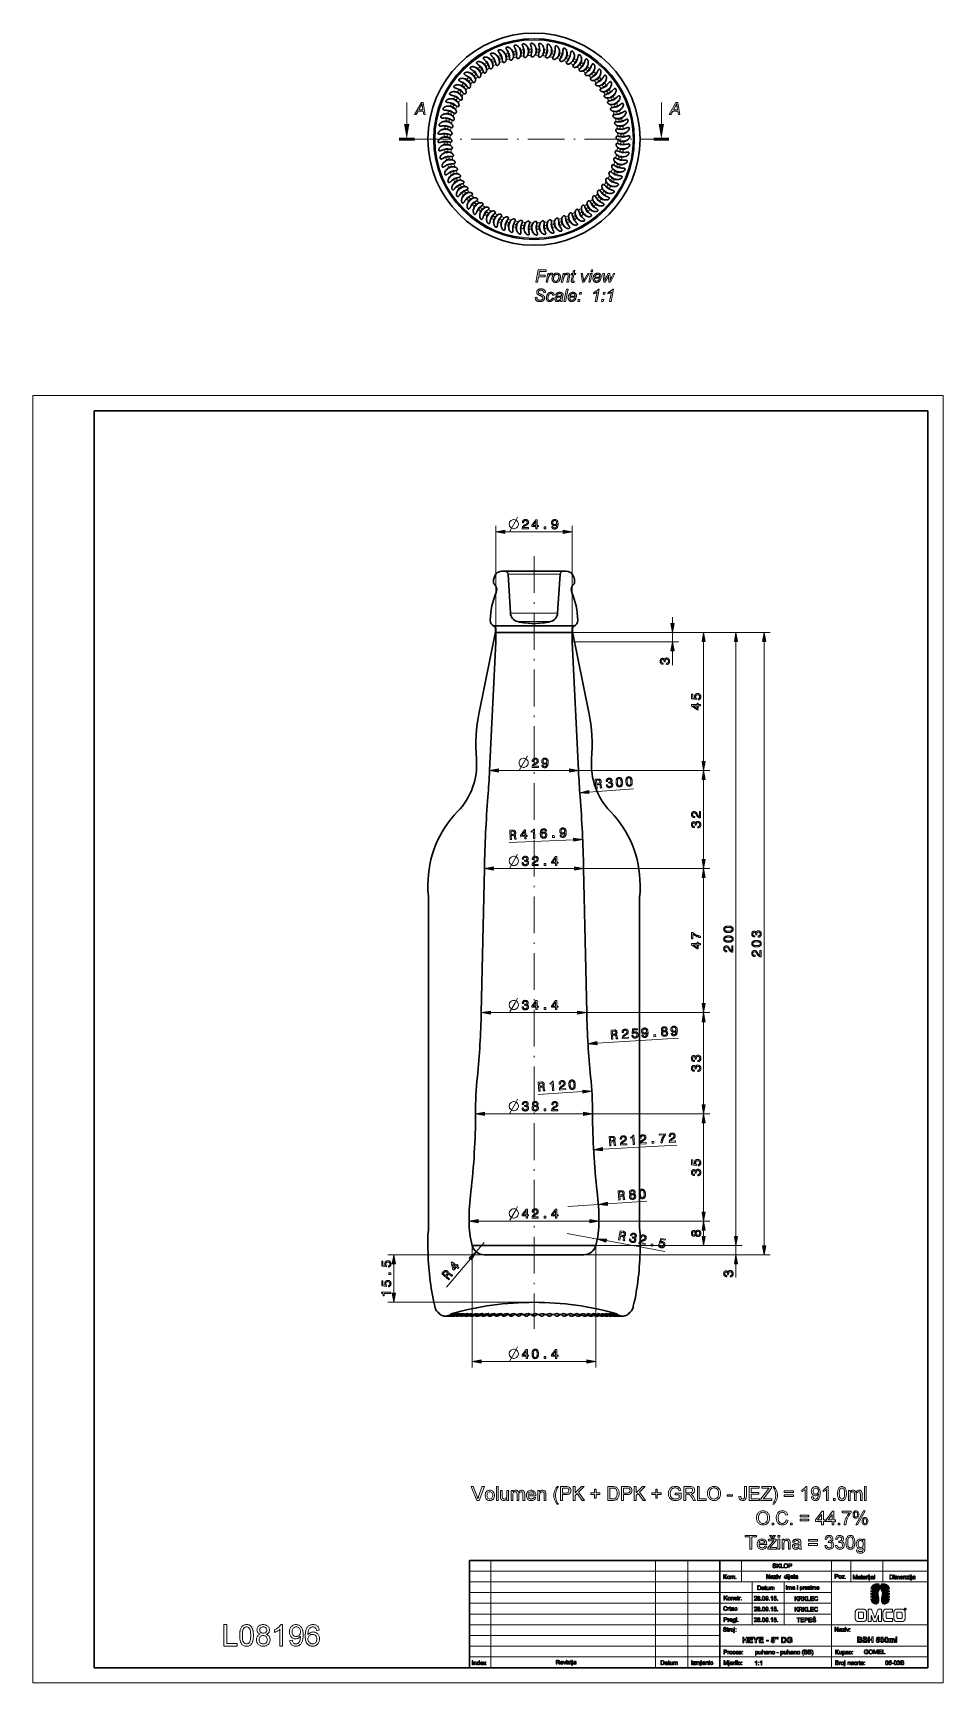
# Model space of a CAD drawing. Extents: x 0 to 297, y 0 to 538.
import ezdxf

# ---------------------------------------------------------------- set-up
doc = ezdxf.new("R2010")
doc.units = 0
doc.linetypes.add('DASHDOT', pattern=[18.5, 12, -3, 0.5, -3])

msp = doc.modelspace()

# ---------------------------------------------------------------- linework, layer by layer
at = {"color": 7, "lineweight": 30, "ltscale": 0.025011}
for p, q in [((162.69, 532.03), (162.69, 533.03)), ((157.77, 531.46), (157.6, 532.44)), ((160.22, 531.85), (160.13, 532.85)), ((167.63, 531.75), (167.8, 532.73)), ((179.11, 527.38), (179.69, 528.2)), ((138.53, 517.13), (137.66, 517.63)), ((188.88, 516.4), (189.79, 516.83)), ((190.71, 511.8), (191.68, 512.06)), ((136.33, 495.51), (135.36, 495.25)), ((138.15, 490.91), (137.25, 490.49)), ((188.51, 490.19), (189.38, 489.69)), ((189.59, 492.42), (190.49, 492)), ((145.92, 481.39), (145.27, 480.62)), ((178.43, 479.5), (178.93, 478.63)), ((152.28, 477.59), (151.86, 476.68)), ((154.6, 476.71), (154.25, 475.77)), ((156.98, 476.03), (156.72, 475.07)), ((166.82, 475.46), (166.91, 474.47)), ((169.27, 475.86), (169.44, 474.87)), ((174.01, 477.28), (174.35, 476.34))]:
    msp.add_line(p, q, dxfattribs=at)
at = {"color": 7, "lineweight": 30, "ltscale": 0.02501}
for p, q in [((165.16, 532), (165.25, 532.99)), ((150.77, 529.02), (150.35, 529.93)), ((153.03, 530.04), (152.69, 530.98)), ((155.37, 530.85), (155.11, 531.82)), ((170.06, 531.28), (170.32, 532.25)), ((172.44, 530.61), (172.79, 531.55)), ((174.76, 529.73), (175.18, 530.63)), ((176.99, 528.65), (177.49, 529.51)), ((142.87, 523.13), (142.16, 523.84)), ((144.64, 524.86), (144, 525.63)), ((146.56, 526.42), (145.99, 527.24)), ((181.12, 525.93), (181.76, 526.69)), ((183, 524.31), (183.7, 525.02)), ((139.8, 519.25), (138.98, 519.83)), ((141.25, 521.26), (140.48, 521.9)), ((186.29, 520.61), (187.11, 521.19)), ((187.68, 518.57), (188.54, 519.07)), ((136.57, 512.58), (135.63, 512.92)), ((137.45, 514.9), (136.54, 515.32)), ((189.9, 514.14), (190.84, 514.49)), ((135.43, 507.77), (134.45, 507.94)), ((135.9, 510.2), (134.93, 510.46)), ((191.32, 509.4), (192.3, 509.58)), ((191.71, 506.96), (192.71, 507.05)), ((135.14, 502.83), (134.14, 502.83)), ((135.18, 505.3), (134.18, 505.39)), ((191.86, 502.01), (192.86, 501.93)), ((191.89, 504.49), (192.9, 504.49)), ((135.32, 500.36), (134.33, 500.27)), ((135.72, 497.91), (134.73, 497.74)), ((191.14, 497.12), (192.11, 496.86)), ((191.61, 499.55), (192.59, 499.38)), ((137.14, 493.17), (136.2, 492.83)), ((190.47, 494.73), (191.41, 494.39)), ((139.36, 488.75), (138.49, 488.25)), ((140.75, 486.7), (139.93, 486.13)), ((142.32, 484.78), (141.55, 484.14)), ((185.79, 486.05), (186.56, 485.41)), ((187.24, 488.06), (188.06, 487.49)), ((144.04, 483.01), (143.34, 482.3)), ((147.92, 479.94), (147.35, 479.12)), ((180.48, 480.89), (181.05, 480.07)), ((182.4, 482.45), (183.04, 481.69)), ((184.17, 484.18), (184.88, 483.47)), ((150.05, 478.67), (149.55, 477.8)), ((159.41, 475.57), (159.24, 474.58)), ((161.87, 475.32), (161.79, 474.32)), ((164.35, 475.28), (164.35, 474.28)), ((171.67, 476.46), (171.93, 475.5)), ((176.26, 478.29), (176.69, 477.39))]:
    msp.add_line(p, q, dxfattribs=at)
at = {"color": 7, "lineweight": 30, "ltscale": 0.025009}
for p, q in [((148.61, 527.82), (148.11, 528.68)), ((184.72, 522.53), (185.49, 523.18))]:
    msp.add_line(p, q, dxfattribs=at)
at = {"color": 7, "lineweight": 13, "ltscale": 0.176899}
for p, q in [((121.97, 508.58), (121.97, 515.66)), ((205.07, 508.58), (205.07, 515.66))]:
    msp.add_line(p, q, dxfattribs=at)
at = {"color": 7, "lineweight": 50, "ltscale": 0.125}
for p, q in [((119.47, 503.66), (124.47, 503.66)), ((207.57, 503.66), (202.57, 503.66))]:
    msp.add_line(p, q, dxfattribs=at)
at = {"color": 7, "linetype": 'DASHDOT', "lineweight": 13}
for p, q in [((124.47, 503.66), (202.57, 503.66)), ((163.52, 367.6), (163.52, 115.52))]:
    msp.add_line(p, q, dxfattribs=at)
at = {"color": 7, "lineweight": 13}
for p, q in [((0, 0), (0, 420)), ((0, 420), (297, 420)), ((297, 0), (297, 420)), ((151.07, 342.69), (151.07, 377.55)), ((175.97, 342.69), (175.97, 377.55)), ((175.97, 342.69), (220.88, 342.69)), ((175.97, 342.69), (210.69, 342.69)), ((175.97, 342.69), (231.43, 342.69)), ((175.97, 342.69), (240.61, 342.69)), ((175.97, 339.69), (210.69, 339.69)), ((218.88, 300.64), (218.88, 339.73)), ((229.43, 145.64), (229.43, 339.73)), ((238.61, 142.64), (238.61, 339.73)), ((151.97, 297.69), (175.06, 297.69)), ((178.02, 297.69), (220.88, 297.69)), ((178.02, 297.69), (220.88, 297.69)), ((218.88, 268.64), (218.88, 294.73)), ((176.46, 275.1), (155.43, 274.17)), ((150.27, 265.69), (176.76, 265.69)), ((179.72, 265.69), (220.88, 265.69)), ((179.72, 265.69), (220.88, 265.69)), ((218.88, 221.64), (218.88, 262.73)), ((149.27, 218.69), (177.76, 218.69)), ((180.72, 218.69), (220.88, 218.69)), ((180.72, 218.69), (220.88, 218.69)), ((218.88, 188.64), (218.88, 215.73)), ((184.08, 208.73), (210.71, 210.34)), ((147.37, 185.69), (179.66, 185.69)), ((182.62, 185.69), (220.88, 185.69)), ((182.62, 185.69), (220.88, 185.69)), ((218.88, 153.64), (218.88, 182.73)), ((185.89, 174.13), (210.1, 175.47)), ((145.27, 150.69), (181.76, 150.69)), ((184.72, 150.69), (220.88, 150.69)), ((184.72, 150.69), (220.88, 150.69)), ((143.32, 142.69), (143.32, 102.89)), ((183.67, 142.69), (220.88, 142.69)), ((183.67, 142.69), (231.43, 142.69)), ((183.67, 142.69), (231.43, 142.69)), ((183.72, 142.69), (183.72, 102.89)), ((147.24, 139.69), (115.77, 139.69)), ((179.8, 139.69), (231.43, 139.69)), ((179.8, 139.69), (240.61, 139.69)), ((163.52, 124.19), (115.77, 124.19)), ((146.27, 104.89), (180.76, 104.89)), ((149.42, 40), (149.42, 5)), ((203.21, 40), (203.21, 5)), ((213.71, 40), (213.71, 5)), ((260.61, 40), (260.61, 5)), ((142.42, 36.5), (292, 36.5)), ((292, 33), (142.42, 33)), ((142.42, 29.5), (260.61, 29.5)), ((142.42, 26), (260.61, 26)), ((142.42, 22.5), (260.61, 22.5)), ((142.42, 19), (292, 19)), ((224.21, 15.5), (142.42, 15.5)), ((142.42, 12), (292, 12)), ((142.42, 8.5), (292, 8.5)), ((0, 0), (297, 0))]:
    msp.add_line(p, q, dxfattribs=at)
at = {"color": 7, "lineweight": 30}
for p, q in [((20, 5), (20, 415)), ((20, 415), (292, 415)), ((292, 5), (292, 415)), ((176.92, 344.89), (150.12, 344.89)), ((150.92, 342.89), (145.63, 316.66)), ((151.07, 339.69), (149.02, 297.69)), ((176.02, 342.69), (151.02, 342.69)), ((175.97, 342.69), (151.07, 342.69)), ((175.97, 339.69), (178.02, 297.69)), ((176.12, 342.89), (181.41, 316.66)), ((147.32, 265.69), (146.32, 218.69)), ((179.72, 265.69), (180.72, 218.69)), ((129.04, 148.19), (129.04, 256.39)), ((197.99, 148.19), (197.99, 256.39)), ((183.72, 142.69), (143.32, 142.69)), ((183.67, 142.69), (143.37, 142.69)), ((179.8, 139.69), (147.24, 139.69)), ((142.42, 40), (292, 40)), ((142.42, 40), (142.42, 5)), ((224.21, 40), (224.21, 5)), ((20, 5), (292, 5))]:
    msp.add_line(p, q, dxfattribs=at)
at = {"color": 7, "lineweight": 13, "ltscale": 0.474779}
msp.add_line((154.02, 375.55), (173.01, 375.55), dxfattribs=at)
at = {"color": 7, "lineweight": 30, "ltscale": 0.026168}
for p, q in [((154.03, 362.69), (152.98, 362.69)), ((174.06, 362.69), (173.01, 362.69))]:
    msp.add_line(p, q, dxfattribs=at)
at = {"color": 7, "lineweight": 30, "ltscale": 0.44549}
msp.add_line((171.85, 362.69), (154.03, 362.69), dxfattribs=at)
at = {"color": 7, "lineweight": 30, "ltscale": 0.318895}
for p, q in [((155.81, 349.02), (155.03, 361.75)), ((171.23, 349.02), (172.01, 361.75))]:
    msp.add_line(p, q, dxfattribs=at)
at = {"color": 7, "lineweight": 13, "ltscale": 0.398637}
msp.add_line((170.97, 361.75), (155.03, 361.75), dxfattribs=at)
at = {"color": 7, "lineweight": 13, "ltscale": 0.025991}
msp.add_line((172.01, 361.75), (170.97, 361.75), dxfattribs=at)
at = {"color": 7, "lineweight": 30, "ltscale": 0.029046}
msp.add_line((173.01, 362.69), (171.85, 362.69), dxfattribs=at)
at = {"color": 7, "lineweight": 30, "ltscale": 0.008157}
for p, q in [((150.27, 359.01), (150.27, 359.34)), ((176.77, 359.01), (176.77, 359.34))]:
    msp.add_line(p, q, dxfattribs=at)
at = {"color": 7, "lineweight": 13, "ltscale": 0.362085}
msp.add_line((170.29, 349.02), (155.81, 349.02), dxfattribs=at)
at = {"color": 7, "lineweight": 13, "ltscale": 0.251737}
msp.add_line((168.23, 346.27), (158.16, 346.27), dxfattribs=at)
at = {"color": 7, "lineweight": 13, "ltscale": 0.016413}
msp.add_line((168.88, 346.27), (168.23, 346.27), dxfattribs=at)
at = {"color": 7, "lineweight": 13, "ltscale": 0.023608}
msp.add_line((171.23, 349.02), (170.29, 349.02), dxfattribs=at)
at = {"color": 7, "lineweight": 13, "ltscale": 0.051139}
for p, q in [((208.69, 345.64), (208.69, 347.69)), ((229.43, 145.64), (229.43, 147.69))]:
    msp.add_line(p, q, dxfattribs=at)
at = {"color": 7, "lineweight": 30, "ltscale": 0.03}
for p, q in [((150.92, 342.89), (150.92, 344.09)), ((176.12, 342.89), (176.12, 344.09))]:
    msp.add_line(p, q, dxfattribs=at)
at = {"color": 7, "lineweight": 30, "ltscale": 0.034617}
for p, q in [((151.02, 342.69), (151.02, 344.07)), ((176.02, 342.69), (176.02, 344.07))]:
    msp.add_line(p, q, dxfattribs=at)
at = {"color": 7, "lineweight": 30, "ltscale": 0.075}
for p, q in [((151.07, 339.69), (151.07, 342.69)), ((175.97, 339.69), (175.97, 342.69)), ((128.89, 142.69), (128.89, 145.69)), ((198.14, 142.69), (198.14, 145.69))]:
    msp.add_line(p, q, dxfattribs=at)
at = {"color": 7, "lineweight": 13, "ltscale": 0.075}
for p, q in [((208.69, 339.69), (208.69, 342.69)), ((229.43, 139.69), (229.43, 142.69))]:
    msp.add_line(p, q, dxfattribs=at)
at = {"color": 7, "lineweight": 13, "ltscale": 0.116125}
msp.add_line((208.69, 332.09), (208.69, 336.73), dxfattribs=at)
at = {"color": 7, "lineweight": 13, "ltscale": 0.366083}
for p, q in [((181.41, 290.66), (196.01, 291.73)), ((179.44, 192.93), (164.83, 192.02))]:
    msp.add_line(p, q, dxfattribs=at)
at = {"color": 7, "lineweight": 30, "ltscale": 0.0375}
for p, q in [((128.89, 258.89), (128.89, 260.39)), ((198.14, 258.89), (198.14, 260.39))]:
    msp.add_line(p, q, dxfattribs=at)
at = {"color": 7, "lineweight": 30, "ltscale": 0.045225}
for p, q in [((129.03, 256.74), (128.91, 258.54)), ((198.01, 256.74), (198.13, 258.54)), ((129.03, 147.84), (128.91, 146.04)), ((198.01, 147.84), (198.13, 146.04))]:
    msp.add_line(p, q, dxfattribs=at)
at = {"color": 7, "lineweight": 13, "ltscale": 0.321119}
msp.add_line((187.48, 156.29), (200.3, 157.16), dxfattribs=at)
at = {"color": 7, "lineweight": 13, "ltscale": 0.25}
for p, q in [((174.56, 155.42), (184.54, 156.09)), ((174.35, 146.64), (184.19, 144.84))]:
    msp.add_line(p, q, dxfattribs=at)
at = {"color": 7, "lineweight": 13, "ltscale": 0.052279}
msp.add_line((218.88, 145.64), (218.88, 147.73), dxfattribs=at)
at = {"color": 7, "lineweight": 13, "ltscale": 0.1}
msp.add_line((147.24, 143.69), (144.66, 140.63), dxfattribs=at)
at = {"color": 7, "lineweight": 13, "ltscale": 0.484673}
msp.add_line((187.1, 144.31), (206.17, 140.82), dxfattribs=at)
at = {"color": 7, "lineweight": 13, "ltscale": 0.239779}
msp.add_line((117.77, 127.14), (117.77, 136.73), dxfattribs=at)
at = {"color": 7, "lineweight": 13, "ltscale": 0.30114}
msp.add_line((142.75, 138.38), (134.98, 129.17), dxfattribs=at)
at = {"color": 7, "lineweight": 13, "ltscale": 0.111703}
msp.add_line((229.43, 132.26), (229.43, 136.73), dxfattribs=at)
at = {"color": 7, "lineweight": 30, "ltscale": 0.00125}
for p, q in [((130.84, 124.19), (130.79, 124.19)), ((196.24, 124.19), (196.19, 124.19))]:
    msp.add_line(p, q, dxfattribs=at)
at = {"color": 7, "lineweight": 30, "ltscale": 0.002457}
for p, q in [((132.72, 120.49), (132.67, 120.57)), ((194.32, 120.49), (194.37, 120.57))]:
    msp.add_line(p, q, dxfattribs=at)
at = {"color": 7, "lineweight": 30, "ltscale": 0.006233}
msp.add_line((136.71, 120.49), (136.47, 120.42), dxfattribs=at)
at = {"color": 7, "lineweight": 30, "ltscale": 0.000609245}
msp.add_line((136.76, 120.39), (136.78, 120.4), dxfattribs=at)
at = {"color": 7, "lineweight": 30, "ltscale": 0.006066}
msp.add_line((137.05, 120.34), (137.28, 120.4), dxfattribs=at)
at = {"color": 7, "lineweight": 30, "ltscale": 0.004227}
msp.add_line((137.71, 120.33), (137.54, 120.29), dxfattribs=at)
at = {"color": 7, "lineweight": 13, "ltscale": 0.002808}
msp.add_line((137.71, 120.33), (137.6, 120.33), dxfattribs=at)
at = {"color": 7, "lineweight": 30, "ltscale": 0.007162}
msp.add_line((137.71, 120.33), (137.99, 120.4), dxfattribs=at)
at = {"color": 7, "lineweight": 13, "ltscale": 0.00605}
msp.add_line((138.6, 120.33), (138.36, 120.33), dxfattribs=at)
at = {"color": 7, "lineweight": 30, "ltscale": 0.007352}
msp.add_line((138.6, 120.33), (138.89, 120.4), dxfattribs=at)
at = {"color": 7, "lineweight": 13, "ltscale": 0.009152}
msp.add_line((139.68, 120.33), (139.31, 120.33), dxfattribs=at)
at = {"color": 7, "lineweight": 30, "ltscale": 0.007489}
msp.add_line((139.68, 120.33), (139.97, 120.4), dxfattribs=at)
at = {"color": 7, "lineweight": 13, "ltscale": 0.012093}
msp.add_line((140.94, 120.33), (140.46, 120.33), dxfattribs=at)
at = {"color": 7, "lineweight": 13, "ltscale": 0.014853}
msp.add_line((142.38, 120.33), (141.78, 120.33), dxfattribs=at)
at = {"color": 7, "lineweight": 13, "ltscale": 0.017413}
msp.add_line((143.97, 120.33), (143.27, 120.33), dxfattribs=at)
at = {"color": 7, "lineweight": 13, "ltscale": 0.019757}
msp.add_line((145.71, 120.33), (144.92, 120.33), dxfattribs=at)
at = {"color": 7, "lineweight": 30, "ltscale": 0.003209}
msp.add_line((146.62, 120.19), (146.49, 120.19), dxfattribs=at)
at = {"color": 7, "lineweight": 13, "ltscale": 0.021863}
msp.add_line((147.59, 120.33), (146.72, 120.33), dxfattribs=at)
at = {"color": 7, "lineweight": 30, "ltscale": 0.006271}
msp.add_line((148.67, 120.19), (148.42, 120.19), dxfattribs=at)
at = {"color": 7, "lineweight": 13, "ltscale": 0.023718}
msp.add_line((149.59, 120.33), (148.64, 120.33), dxfattribs=at)
at = {"color": 7, "lineweight": 30, "ltscale": 0.004451}
msp.add_line((150.41, 120.15), (150.53, 120.02), dxfattribs=at)
at = {"color": 7, "lineweight": 30, "ltscale": 0.009192}
msp.add_line((150.84, 120.19), (150.47, 120.19), dxfattribs=at)
at = {"color": 7, "lineweight": 13, "ltscale": 0.025301}
msp.add_line((151.7, 120.33), (150.69, 120.33), dxfattribs=at)
at = {"color": 7, "lineweight": 30, "ltscale": 0.011963}
msp.add_line((153.1, 120.19), (152.62, 120.19), dxfattribs=at)
at = {"color": 7, "lineweight": 30, "ltscale": 0.007275}
msp.add_line((152.73, 120.19), (152.93, 119.98), dxfattribs=at)
at = {"color": 7, "lineweight": 13, "ltscale": 0.026824}
msp.add_line((153.9, 120.33), (152.82, 120.33), dxfattribs=at)
at = {"color": 7, "lineweight": 30, "ltscale": 0.014536}
msp.add_line((155.44, 120.19), (154.86, 120.19), dxfattribs=at)
at = {"color": 7, "lineweight": 13, "ltscale": 0.027657}
msp.add_line((156.17, 120.33), (155.06, 120.33), dxfattribs=at)
at = {"color": 7, "lineweight": 30, "ltscale": 0.008099}
msp.add_line((155.17, 120.19), (155.4, 119.95), dxfattribs=at)
at = {"color": 7, "lineweight": 30, "ltscale": 0.016884}
msp.add_line((157.85, 120.19), (157.17, 120.19), dxfattribs=at)
at = {"color": 7, "lineweight": 13, "ltscale": 0.028279}
msp.add_line((158.49, 120.33), (157.36, 120.33), dxfattribs=at)
at = {"color": 7, "lineweight": 30, "ltscale": 0.008817}
for p, q in [((157.65, 120.19), (157.9, 119.94)), ((167.69, 120.19), (167.94, 119.94))]:
    msp.add_line(p, q, dxfattribs=at)
at = {"color": 7, "lineweight": 30, "ltscale": 0.018972}
msp.add_line((160.29, 120.19), (159.53, 120.19), dxfattribs=at)
at = {"color": 7, "lineweight": 30, "ltscale": 0.000836435}
msp.add_line((159.71, 120.33), (159.68, 120.31), dxfattribs=at)
at = {"color": 7, "lineweight": 13, "ltscale": 0.028687}
msp.add_line((160.85, 120.33), (159.71, 120.33), dxfattribs=at)
at = {"color": 7, "lineweight": 30, "ltscale": 0.009249}
for p, q in [((160.17, 120.19), (160.43, 119.93)), ((165.2, 120.19), (165.46, 119.93))]:
    msp.add_line(p, q, dxfattribs=at)
at = {"color": 7, "lineweight": 30, "ltscale": 0.020755}
msp.add_line((162.76, 120.19), (161.93, 120.19), dxfattribs=at)
at = {"color": 7, "lineweight": 13, "ltscale": 0.028876}
msp.add_line((163.24, 120.33), (162.08, 120.33), dxfattribs=at)
at = {"color": 7, "lineweight": 30, "ltscale": 0.009393}
msp.add_line((162.69, 120.19), (162.95, 119.92), dxfattribs=at)
at = {"color": 7, "lineweight": 13, "ltscale": 0.0168}
msp.add_line((162.95, 119.92), (163.43, 120.4), dxfattribs=at)
at = {"color": 7, "lineweight": 30, "ltscale": 0.011809}
msp.add_line((164.08, 119.92), (164.42, 120.26), dxfattribs=at)
at = {"color": 7, "lineweight": 30, "ltscale": 0.022174}
msp.add_line((165.24, 120.19), (164.35, 120.19), dxfattribs=at)
at = {"color": 7, "lineweight": 13, "ltscale": 0.028845}
msp.add_line((165.62, 120.33), (164.47, 120.33), dxfattribs=at)
at = {"color": 7, "lineweight": 30, "ltscale": 0.006143}
msp.add_line((166.78, 120.03), (166.97, 120.19), dxfattribs=at)
at = {"color": 7, "lineweight": 30, "ltscale": 0.022003}
msp.add_line((167.7, 120.19), (166.82, 120.19), dxfattribs=at)
at = {"color": 7, "lineweight": 13, "ltscale": 0.028595}
msp.add_line((167.99, 120.33), (166.85, 120.33), dxfattribs=at)
at = {"color": 7, "lineweight": 13, "ltscale": 0.028127}
msp.add_line((170.33, 120.33), (169.2, 120.33), dxfattribs=at)
at = {"color": 7, "lineweight": 30, "ltscale": 0.021664}
msp.add_line((170.13, 120.19), (169.27, 120.19), dxfattribs=at)
at = {"color": 7, "lineweight": 30, "ltscale": 0.008096}
msp.add_line((170.13, 120.19), (170.36, 119.95), dxfattribs=at)
at = {"color": 7, "lineweight": 13, "ltscale": 0.027445}
msp.add_line((172.61, 120.33), (171.52, 120.33), dxfattribs=at)
at = {"color": 7, "lineweight": 30, "ltscale": 0.021161}
msp.add_line((172.51, 120.19), (171.67, 120.19), dxfattribs=at)
at = {"color": 7, "lineweight": 30, "ltscale": 0.007176}
msp.add_line((172.51, 120.19), (172.7, 119.98), dxfattribs=at)
at = {"color": 7, "lineweight": 13, "ltscale": 0.026554}
msp.add_line((174.83, 120.33), (173.77, 120.33), dxfattribs=at)
at = {"color": 7, "lineweight": 30, "ltscale": 0.002421}
msp.add_line((173.77, 120.33), (173.83, 120.26), dxfattribs=at)
at = {"color": 7, "lineweight": 30, "ltscale": 0.019857}
msp.add_line((174.8, 120.19), (174.01, 120.19), dxfattribs=at)
at = {"color": 7, "lineweight": 30, "ltscale": 0.006223}
msp.add_line((174.79, 120.2), (174.95, 120.02), dxfattribs=at)
at = {"color": 7, "lineweight": 13, "ltscale": 0.025461}
msp.add_line((176.96, 120.33), (175.94, 120.33), dxfattribs=at)
at = {"color": 7, "lineweight": 30, "ltscale": 0.002894}
msp.add_line((175.94, 120.33), (176.03, 120.26), dxfattribs=at)
at = {"color": 7, "lineweight": 30, "ltscale": 0.018124}
msp.add_line((176.99, 120.19), (176.26, 120.19), dxfattribs=at)
at = {"color": 7, "lineweight": 30, "ltscale": 0.005237}
msp.add_line((176.96, 120.22), (177.1, 120.06), dxfattribs=at)
at = {"color": 7, "lineweight": 13, "ltscale": 0.024174}
msp.add_line((178.98, 120.33), (178.02, 120.33), dxfattribs=at)
at = {"color": 7, "lineweight": 30, "ltscale": 0.015823}
msp.add_line((179.06, 120.19), (178.43, 120.19), dxfattribs=at)
at = {"color": 7, "lineweight": 30, "ltscale": 0.00421}
msp.add_line((179.01, 120.25), (179.12, 120.12), dxfattribs=at)
at = {"color": 7, "lineweight": 13, "ltscale": 0.022703}
msp.add_line((180.89, 120.33), (179.98, 120.33), dxfattribs=at)
at = {"color": 7, "lineweight": 30, "ltscale": 0.012897}
msp.add_line((180.99, 120.19), (180.48, 120.19), dxfattribs=at)
at = {"color": 7, "lineweight": 30, "ltscale": 0.003126}
msp.add_line((180.92, 120.28), (180.99, 120.18), dxfattribs=at)
at = {"color": 7, "lineweight": 30, "ltscale": 0.003892}
msp.add_line((181.05, 119.91), (181.2, 119.98), dxfattribs=at)
at = {"color": 7, "lineweight": 13, "ltscale": 0.02106}
msp.add_line((182.67, 120.33), (181.83, 120.33), dxfattribs=at)
at = {"color": 7, "lineweight": 30, "ltscale": 0.009511}
msp.add_line((182.78, 120.19), (182.4, 120.19), dxfattribs=at)
at = {"color": 7, "lineweight": 30, "ltscale": 0.001962}
msp.add_line((182.67, 120.33), (182.72, 120.27), dxfattribs=at)
at = {"color": 7, "lineweight": 13, "ltscale": 0.019007}
msp.add_line((184.29, 120.33), (183.53, 120.33), dxfattribs=at)
at = {"color": 7, "lineweight": 30, "ltscale": 0.005804}
msp.add_line((184.4, 120.19), (184.17, 120.19), dxfattribs=at)
at = {"color": 7, "lineweight": 30, "ltscale": 0.000457639}
msp.add_line((184.26, 120.38), (184.25, 120.4), dxfattribs=at)
at = {"color": 7, "lineweight": 30, "ltscale": 0.000544105}
msp.add_line((184.26, 120.38), (184.27, 120.36), dxfattribs=at)
at = {"color": 7, "lineweight": 13, "ltscale": 0.016489}
msp.add_line((185.74, 120.33), (185.08, 120.33), dxfattribs=at)
at = {"color": 7, "lineweight": 30, "ltscale": 0.001833}
msp.add_line((185.86, 120.19), (185.79, 120.19), dxfattribs=at)
at = {"color": 7, "lineweight": 13, "ltscale": 0.013616}
msp.add_line((187.01, 120.33), (186.47, 120.33), dxfattribs=at)
at = {"color": 7, "lineweight": 13, "ltscale": 0.010431}
msp.add_line((188.1, 120.33), (187.68, 120.33), dxfattribs=at)
at = {"color": 7, "lineweight": 13, "ltscale": 0.006977}
msp.add_line((188.99, 120.33), (188.71, 120.33), dxfattribs=at)
at = {"color": 7, "lineweight": 30, "ltscale": 0.002998}
msp.add_line((189.09, 120.23), (188.97, 120.26), dxfattribs=at)
at = {"color": 7, "lineweight": 13, "ltscale": 0.003304}
msp.add_line((189.68, 120.33), (189.54, 120.33), dxfattribs=at)
at = {"color": 7, "lineweight": 13, "ltscale": 0.175}
for p, q in [((231.21, 40), (231.21, 33)), ((266.91, 40), (266.91, 33)), ((277.41, 40), (277.41, 33))]:
    msp.add_line(p, q, dxfattribs=at)
at = {"color": 7, "lineweight": 13, "ltscale": 0.35}
for p, q in [((234.71, 33), (234.71, 19)), ((245.21, 33), (245.21, 19))]:
    msp.add_line(p, q, dxfattribs=at)
at = {"color": 7, "lineweight": 30}
for points in [[(155.32, 533.57), (155.21, 533.61), (155.16, 533.63), (155.11, 533.65), (155.04, 533.67), (154.97, 533.68), (154.89, 533.69), (154.82, 533.69), (154.78, 533.69), (154.73, 533.69), (154.7, 533.69), (154.67, 533.68), (154.63, 533.67), (154.6, 533.66), (154.56, 533.65), (154.53, 533.63), (154.49, 533.6), (154.46, 533.57), (154.44, 533.54), (154.42, 533.5), (154.41, 533.46), (154.4, 533.42), (154.4, 533.4), (154.4, 533.37), (154.41, 533.34), (154.41, 533.31), (154.43, 533.25), (154.44, 533.21), (154.46, 533.16), (154.5, 533.08), (154.52, 533.02), (154.59, 532.91), (154.65, 532.81), (154.78, 532.59)], [(157.95, 534.17), (157.86, 534.22), (157.81, 534.25), (157.76, 534.27), (157.69, 534.29), (157.62, 534.31), (157.54, 534.33), (157.47, 534.34), (157.43, 534.34), (157.39, 534.34), (157.35, 534.34), (157.32, 534.34), (157.28, 534.33), (157.24, 534.32), (157.21, 534.31), (157.18, 534.3), (157.14, 534.28), (157.1, 534.25), (157.08, 534.22), (157.05, 534.18), (157.04, 534.14), (157.03, 534.11), (157.03, 534.08), (157.03, 534.05), (157.03, 534.02), (157.03, 533.99), (157.04, 533.93), (157.05, 533.89), (157.06, 533.84), (157.09, 533.75), (157.12, 533.7), (157.17, 533.58), (157.22, 533.47), (157.34, 533.24)], [(160.63, 534.54), (160.54, 534.6), (160.49, 534.63), (160.45, 534.65), (160.38, 534.68), (160.31, 534.71), (160.24, 534.73), (160.17, 534.75), (160.12, 534.75), (160.08, 534.76), (160.05, 534.76), (160.01, 534.76), (159.98, 534.76), (159.94, 534.75), (159.9, 534.75), (159.87, 534.73), (159.83, 534.72), (159.79, 534.69), (159.76, 534.66), (159.74, 534.63), (159.72, 534.59), (159.71, 534.56), (159.7, 534.53), (159.7, 534.5), (159.7, 534.47), (159.7, 534.44), (159.7, 534.38), (159.71, 534.33), (159.72, 534.29), (159.74, 534.2), (159.76, 534.14), (159.8, 534.02), (159.85, 533.9), (159.94, 533.67)], [(163.34, 534.68), (163.25, 534.74), (163.2, 534.77), (163.16, 534.8), (163.09, 534.84), (163.03, 534.87), (162.96, 534.9), (162.89, 534.92), (162.85, 534.93), (162.81, 534.94), (162.77, 534.95), (162.74, 534.95), (162.7, 534.95), (162.66, 534.95), (162.63, 534.94), (162.59, 534.93), (162.55, 534.92), (162.51, 534.9), (162.48, 534.87), (162.45, 534.84), (162.43, 534.81), (162.42, 534.77), (162.41, 534.74), (162.4, 534.71), (162.4, 534.68), (162.4, 534.65), (162.4, 534.6), (162.4, 534.55), (162.4, 534.5), (162.42, 534.41), (162.43, 534.35), (162.46, 534.23), (162.5, 534.11), (162.57, 533.87)], [(166.04, 534.57), (165.96, 534.65), (165.92, 534.68), (165.87, 534.71), (165.81, 534.76), (165.75, 534.79), (165.68, 534.83), (165.62, 534.86), (165.58, 534.87), (165.54, 534.88), (165.5, 534.89), (165.47, 534.9), (165.43, 534.9), (165.39, 534.9), (165.36, 534.9), (165.32, 534.9), (165.28, 534.88), (165.24, 534.87), (165.2, 534.84), (165.17, 534.81), (165.15, 534.78), (165.13, 534.75), (165.12, 534.72), (165.11, 534.69), (165.11, 534.66), (165.1, 534.63), (165.1, 534.58), (165.09, 534.53), (165.1, 534.48), (165.1, 534.39), (165.11, 534.33), (165.13, 534.2), (165.15, 534.08), (165.2, 533.84)], [(168.73, 534.24), (168.65, 534.32), (168.61, 534.35), (168.57, 534.39), (168.52, 534.44), (168.46, 534.48), (168.39, 534.52), (168.33, 534.56), (168.29, 534.57), (168.25, 534.59), (168.22, 534.6), (168.18, 534.61), (168.15, 534.62), (168.11, 534.62), (168.07, 534.62), (168.04, 534.62), (167.99, 534.61), (167.95, 534.6), (167.92, 534.58), (167.88, 534.55), (167.86, 534.52), (167.84, 534.49), (167.82, 534.46), (167.81, 534.44), (167.8, 534.41), (167.8, 534.38), (167.78, 534.32), (167.78, 534.27), (167.78, 534.23), (167.78, 534.14), (167.78, 534.07), (167.79, 533.95), (167.8, 533.82), (167.83, 533.57)], [(171.37, 533.67), (171.3, 533.75), (171.27, 533.79), (171.23, 533.83), (171.18, 533.89), (171.12, 533.93), (171.06, 533.98), (171, 534.02), (170.96, 534.04), (170.93, 534.06), (170.9, 534.07), (170.86, 534.08), (170.83, 534.09), (170.79, 534.1), (170.76, 534.11), (170.72, 534.11), (170.67, 534.1), (170.63, 534.09), (170.59, 534.08), (170.56, 534.05), (170.53, 534.03), (170.51, 533.99), (170.49, 533.97), (170.48, 533.94), (170.47, 533.92), (170.46, 533.89), (170.44, 533.83), (170.43, 533.79), (170.42, 533.74), (170.42, 533.65), (170.41, 533.59), (170.41, 533.46), (170.41, 533.34), (170.42, 533.09)], [(173.96, 532.87), (173.9, 532.96), (173.87, 533), (173.83, 533.05), (173.78, 533.1), (173.73, 533.16), (173.68, 533.21), (173.62, 533.25), (173.58, 533.28), (173.55, 533.3), (173.52, 533.31), (173.49, 533.33), (173.45, 533.34), (173.42, 533.35), (173.38, 533.36), (173.35, 533.36), (173.3, 533.36), (173.26, 533.36), (173.22, 533.34), (173.18, 533.32), (173.15, 533.3), (173.12, 533.27), (173.11, 533.25), (173.09, 533.22), (173.08, 533.2), (173.07, 533.17), (173.04, 533.11), (173.03, 533.07), (173.02, 533.03), (173, 532.93), (173, 532.87), (172.98, 532.75), (172.97, 532.62), (172.96, 532.37)], [(145.58, 528.96), (145.47, 528.97), (145.41, 528.97), (145.36, 528.96), (145.29, 528.96), (145.21, 528.94), (145.14, 528.93), (145.07, 528.91), (145.03, 528.89), (144.99, 528.87), (144.96, 528.86), (144.93, 528.84), (144.9, 528.82), (144.87, 528.8), (144.84, 528.77), (144.82, 528.75), (144.79, 528.71), (144.78, 528.67), (144.76, 528.63), (144.76, 528.59), (144.76, 528.55), (144.77, 528.51), (144.78, 528.48), (144.79, 528.46), (144.8, 528.43), (144.82, 528.4), (144.85, 528.36), (144.88, 528.32), (144.91, 528.29), (144.98, 528.22), (145.02, 528.18), (145.12, 528.09), (145.22, 528.02), (145.41, 527.86)], [(147.85, 530.43), (147.74, 530.44), (147.69, 530.45), (147.63, 530.45), (147.56, 530.45), (147.49, 530.44), (147.41, 530.43), (147.34, 530.42), (147.3, 530.41), (147.26, 530.39), (147.23, 530.38), (147.2, 530.37), (147.17, 530.35), (147.13, 530.33), (147.1, 530.31), (147.08, 530.28), (147.05, 530.25), (147.03, 530.21), (147.01, 530.17), (147, 530.13), (147, 530.09), (147.01, 530.05), (147.02, 530.02), (147.02, 529.99), (147.04, 529.97), (147.05, 529.94), (147.08, 529.89), (147.1, 529.85), (147.13, 529.81), (147.19, 529.74), (147.23, 529.7), (147.32, 529.6), (147.41, 529.52), (147.59, 529.35)], [(150.25, 531.69), (150.14, 531.72), (150.08, 531.72), (150.03, 531.73), (149.96, 531.74), (149.88, 531.74), (149.81, 531.73), (149.73, 531.73), (149.69, 531.72), (149.65, 531.71), (149.62, 531.7), (149.59, 531.69), (149.55, 531.67), (149.52, 531.65), (149.49, 531.63), (149.46, 531.61), (149.43, 531.58), (149.4, 531.54), (149.39, 531.51), (149.37, 531.47), (149.37, 531.43), (149.37, 531.39), (149.38, 531.36), (149.38, 531.33), (149.39, 531.3), (149.4, 531.28), (149.43, 531.22), (149.45, 531.18), (149.47, 531.14), (149.52, 531.07), (149.56, 531.02), (149.64, 530.92), (149.72, 530.82), (149.89, 530.64)], [(151.1, 528.04), (151.12, 528), (151.14, 527.95), (151.16, 527.9), (151.18, 527.86), (151.2, 527.83), (151.22, 527.81), (151.24, 527.79), (151.26, 527.77), (151.3, 527.74), (151.34, 527.72), (151.38, 527.7), (151.4, 527.69), (151.43, 527.68), (151.47, 527.68), (151.52, 527.68), (151.56, 527.68), (151.6, 527.69), (151.64, 527.7), (151.67, 527.72), (151.7, 527.73), (151.75, 527.76), (151.79, 527.79), (151.83, 527.82), (151.86, 527.85), (151.89, 527.87), (151.94, 527.94), (152, 528.01), (152.04, 528.09), (152.08, 528.15), (152.11, 528.22), (152.13, 528.29)], [(152.74, 532.74), (152.63, 532.78), (152.58, 532.79), (152.53, 532.8), (152.46, 532.81), (152.38, 532.82), (152.31, 532.82), (152.23, 532.82), (152.19, 532.82), (152.15, 532.81), (152.12, 532.8), (152.08, 532.79), (152.05, 532.78), (152.01, 532.77), (151.98, 532.75), (151.95, 532.73), (151.92, 532.7), (151.89, 532.67), (151.87, 532.63), (151.85, 532.59), (151.84, 532.56), (151.84, 532.52), (151.84, 532.49), (151.85, 532.46), (151.85, 532.43), (151.86, 532.4), (151.88, 532.34), (151.9, 532.3), (151.92, 532.26), (151.97, 532.18), (152, 532.13), (152.07, 532.02), (152.14, 531.92), (152.29, 531.72)], [(153.27, 529.03), (153.28, 528.98), (153.3, 528.94), (153.32, 528.89), (153.34, 528.84), (153.36, 528.82), (153.38, 528.79), (153.39, 528.77), (153.41, 528.74), (153.45, 528.71), (153.48, 528.69), (153.52, 528.67), (153.54, 528.66), (153.57, 528.65), (153.61, 528.64), (153.66, 528.63), (153.7, 528.63), (153.74, 528.64), (153.79, 528.65), (153.82, 528.66), (153.85, 528.67), (153.89, 528.69), (153.94, 528.72), (153.98, 528.75), (154.01, 528.77), (154.04, 528.8), (154.1, 528.85), (154.16, 528.92), (154.22, 528.99), (154.25, 529.05), (154.29, 529.12), (154.32, 529.19)], [(155.52, 529.83), (155.53, 529.78), (155.54, 529.73), (155.56, 529.68), (155.58, 529.64), (155.59, 529.61), (155.6, 529.58), (155.62, 529.55), (155.64, 529.53), (155.67, 529.49), (155.7, 529.46), (155.73, 529.44), (155.76, 529.43), (155.78, 529.42), (155.83, 529.4), (155.87, 529.4), (155.92, 529.39), (155.96, 529.4), (156, 529.4), (156.03, 529.41), (156.06, 529.42), (156.11, 529.43), (156.16, 529.46), (156.2, 529.48), (156.24, 529.5), (156.27, 529.53), (156.34, 529.58), (156.4, 529.64), (156.46, 529.71), (156.5, 529.76), (156.54, 529.83), (156.58, 529.89)], [(157.83, 530.43), (157.84, 530.38), (157.85, 530.33), (157.86, 530.28), (157.87, 530.23), (157.88, 530.2), (157.89, 530.17), (157.91, 530.14), (157.92, 530.12), (157.95, 530.08), (157.98, 530.05), (158.01, 530.02), (158.03, 530.01), (158.06, 530), (158.1, 529.98), (158.15, 529.97), (158.19, 529.96), (158.23, 529.96), (158.27, 529.96), (158.3, 529.96), (158.34, 529.97), (158.39, 529.98), (158.43, 530), (158.48, 530.02), (158.52, 530.04), (158.55, 530.06), (158.62, 530.11), (158.69, 530.16), (158.76, 530.22), (158.8, 530.28), (158.85, 530.33), (158.9, 530.4)], [(160.19, 530.82), (160.19, 530.77), (160.19, 530.72), (160.2, 530.67), (160.21, 530.62), (160.22, 530.59), (160.23, 530.56), (160.24, 530.53), (160.25, 530.51), (160.28, 530.46), (160.3, 530.43), (160.33, 530.4), (160.35, 530.39), (160.37, 530.37), (160.42, 530.35), (160.46, 530.33), (160.5, 530.32), (160.54, 530.32), (160.59, 530.32), (160.62, 530.32), (160.65, 530.32), (160.7, 530.33), (160.75, 530.34), (160.8, 530.36), (160.84, 530.37), (160.87, 530.39), (160.95, 530.43), (161.02, 530.48), (161.09, 530.54), (161.14, 530.59), (161.19, 530.64), (161.24, 530.7)], [(162.57, 531.01), (162.56, 530.96), (162.56, 530.91), (162.56, 530.86), (162.57, 530.81), (162.58, 530.77), (162.58, 530.74), (162.59, 530.71), (162.6, 530.69), (162.62, 530.64), (162.65, 530.61), (162.67, 530.58), (162.69, 530.56), (162.71, 530.54), (162.75, 530.52), (162.8, 530.5), (162.84, 530.48), (162.88, 530.48), (162.92, 530.47), (162.95, 530.47), (162.98, 530.47), (163.03, 530.47), (163.09, 530.48), (163.14, 530.49), (163.18, 530.51), (163.21, 530.52), (163.29, 530.55), (163.37, 530.6), (163.44, 530.65), (163.5, 530.69), (163.55, 530.74), (163.61, 530.79)], [(164.96, 530.98), (164.95, 530.94), (164.94, 530.89), (164.94, 530.84), (164.94, 530.79), (164.94, 530.75), (164.95, 530.72), (164.95, 530.69), (164.96, 530.67), (164.98, 530.62), (165, 530.58), (165.02, 530.55), (165.04, 530.53), (165.06, 530.51), (165.1, 530.48), (165.14, 530.46), (165.18, 530.44), (165.22, 530.43), (165.26, 530.42), (165.29, 530.42), (165.32, 530.41), (165.37, 530.41), (165.43, 530.42), (165.48, 530.43), (165.52, 530.43), (165.56, 530.44), (165.64, 530.47), (165.71, 530.51), (165.79, 530.55), (165.85, 530.59), (165.91, 530.63), (165.97, 530.68)], [(167.33, 530.76), (167.32, 530.71), (167.31, 530.66), (167.3, 530.61), (167.3, 530.56), (167.3, 530.53), (167.3, 530.49), (167.3, 530.46), (167.31, 530.44), (167.32, 530.39), (167.34, 530.35), (167.36, 530.32), (167.38, 530.29), (167.39, 530.28), (167.43, 530.24), (167.47, 530.22), (167.51, 530.2), (167.54, 530.18), (167.58, 530.17), (167.62, 530.16), (167.65, 530.15), (167.7, 530.15), (167.75, 530.15), (167.8, 530.15), (167.84, 530.16), (167.88, 530.17), (167.96, 530.19), (168.05, 530.21), (168.13, 530.25), (168.19, 530.28), (168.26, 530.32), (168.32, 530.37)], [(169.68, 530.32), (169.66, 530.27), (169.65, 530.23), (169.64, 530.18), (169.63, 530.13), (169.63, 530.09), (169.62, 530.06), (169.63, 530.03), (169.63, 530), (169.64, 529.96), (169.65, 529.92), (169.67, 529.88), (169.68, 529.86), (169.7, 529.84), (169.73, 529.8), (169.77, 529.77), (169.8, 529.75), (169.84, 529.73), (169.88, 529.71), (169.91, 529.7), (169.94, 529.69), (169.99, 529.68), (170.04, 529.68), (170.1, 529.68), (170.14, 529.68), (170.18, 529.68), (170.26, 529.7), (170.34, 529.72), (170.43, 529.75), (170.5, 529.78), (170.56, 529.81), (170.63, 529.85)], [(171.98, 529.68), (171.96, 529.64), (171.94, 529.59), (171.92, 529.54), (171.91, 529.49), (171.91, 529.46), (171.9, 529.43), (171.9, 529.4), (171.9, 529.37), (171.91, 529.32), (171.92, 529.28), (171.93, 529.24), (171.94, 529.22), (171.96, 529.2), (171.99, 529.16), (172.02, 529.13), (172.05, 529.1), (172.09, 529.08), (172.13, 529.06), (172.16, 529.05), (172.19, 529.04), (172.24, 529.02), (172.29, 529.01), (172.34, 529.01), (172.38, 529), (172.42, 529), (172.5, 529.01), (172.59, 529.02), (172.68, 529.05), (172.75, 529.07), (172.81, 529.09), (172.89, 529.13)], [(174.22, 528.85), (174.19, 528.8), (174.17, 528.76), (174.15, 528.71), (174.13, 528.66), (174.12, 528.63), (174.12, 528.6), (174.11, 528.57), (174.11, 528.54), (174.11, 528.49), (174.12, 528.45), (174.13, 528.41), (174.14, 528.39), (174.15, 528.37), (174.18, 528.32), (174.21, 528.29), (174.24, 528.26), (174.27, 528.23), (174.31, 528.21), (174.34, 528.2), (174.36, 528.18), (174.41, 528.17), (174.46, 528.15), (174.52, 528.14), (174.55, 528.14), (174.6, 528.13), (174.68, 528.13), (174.77, 528.14), (174.86, 528.15), (174.93, 528.17), (175, 528.19), (175.07, 528.21)], [(176.46, 531.85), (176.41, 531.94), (176.38, 531.99), (176.35, 532.04), (176.31, 532.1), (176.27, 532.15), (176.22, 532.21), (176.16, 532.26), (176.13, 532.29), (176.09, 532.31), (176.07, 532.33), (176.04, 532.35), (176, 532.36), (175.97, 532.38), (175.93, 532.39), (175.9, 532.4), (175.85, 532.4), (175.81, 532.4), (175.77, 532.39), (175.73, 532.37), (175.7, 532.35), (175.67, 532.32), (175.65, 532.3), (175.63, 532.28), (175.62, 532.25), (175.6, 532.23), (175.58, 532.17), (175.56, 532.13), (175.54, 532.09), (175.52, 532), (175.51, 531.94), (175.48, 531.81), (175.46, 531.69), (175.43, 531.44)], [(176.37, 527.82), (176.34, 527.78), (176.32, 527.73), (176.29, 527.69), (176.27, 527.64), (176.26, 527.61), (176.25, 527.58), (176.24, 527.55), (176.24, 527.53), (176.24, 527.48), (176.24, 527.43), (176.25, 527.39), (176.26, 527.37), (176.26, 527.34), (176.29, 527.3), (176.31, 527.26), (176.34, 527.23), (176.37, 527.2), (176.41, 527.18), (176.43, 527.16), (176.46, 527.14), (176.51, 527.12), (176.56, 527.1), (176.61, 527.09), (176.65, 527.08), (176.69, 527.07), (176.77, 527.07), (176.86, 527.06), (176.95, 527.07), (177.02, 527.08), (177.09, 527.09), (177.17, 527.11)], [(178.87, 530.61), (178.83, 530.71), (178.8, 530.76), (178.78, 530.81), (178.74, 530.87), (178.7, 530.93), (178.66, 530.99), (178.6, 531.05), (178.57, 531.08), (178.54, 531.11), (178.52, 531.13), (178.49, 531.15), (178.46, 531.17), (178.42, 531.18), (178.39, 531.2), (178.36, 531.21), (178.31, 531.21), (178.27, 531.22), (178.23, 531.21), (178.19, 531.19), (178.15, 531.18), (178.12, 531.15), (178.1, 531.13), (178.08, 531.11), (178.06, 531.09), (178.04, 531.06), (178.01, 531.01), (177.99, 530.97), (177.98, 530.93), (177.94, 530.84), (177.92, 530.78), (177.89, 530.66), (177.86, 530.54), (177.8, 530.3)], [(181.16, 529.17), (181.13, 529.27), (181.11, 529.33), (181.09, 529.38), (181.06, 529.44), (181.02, 529.51), (180.98, 529.57), (180.93, 529.63), (180.91, 529.66), (180.88, 529.69), (180.85, 529.71), (180.83, 529.74), (180.8, 529.76), (180.77, 529.78), (180.73, 529.8), (180.7, 529.81), (180.66, 529.82), (180.61, 529.82), (180.57, 529.82), (180.53, 529.81), (180.49, 529.8), (180.46, 529.78), (180.44, 529.76), (180.42, 529.74), (180.4, 529.72), (180.38, 529.69), (180.34, 529.64), (180.32, 529.61), (180.3, 529.57), (180.26, 529.48), (180.23, 529.42), (180.19, 529.31), (180.15, 529.19), (180.07, 528.95)], [(183.32, 527.54), (183.29, 527.64), (183.28, 527.7), (183.26, 527.75), (183.24, 527.82), (183.21, 527.88), (183.17, 527.95), (183.13, 528.01), (183.11, 528.05), (183.08, 528.08), (183.06, 528.1), (183.04, 528.13), (183.01, 528.15), (182.98, 528.18), (182.95, 528.2), (182.91, 528.21), (182.87, 528.23), (182.83, 528.24), (182.79, 528.24), (182.75, 528.23), (182.71, 528.22), (182.67, 528.2), (182.65, 528.18), (182.63, 528.17), (182.6, 528.15), (182.58, 528.12), (182.54, 528.08), (182.52, 528.04), (182.49, 528), (182.45, 527.92), (182.42, 527.87), (182.36, 527.76), (182.31, 527.64), (182.21, 527.41)], [(139.64, 523.46), (139.53, 523.43), (139.48, 523.42), (139.43, 523.4), (139.36, 523.37), (139.29, 523.34), (139.23, 523.31), (139.16, 523.27), (139.13, 523.25), (139.1, 523.22), (139.07, 523.2), (139.05, 523.17), (139.02, 523.15), (139, 523.12), (138.98, 523.08), (138.96, 523.05), (138.95, 523.01), (138.94, 522.97), (138.94, 522.92), (138.95, 522.88), (138.96, 522.85), (138.98, 522.81), (138.99, 522.79), (139.01, 522.76), (139.03, 522.74), (139.05, 522.72), (139.1, 522.68), (139.13, 522.66), (139.17, 522.63), (139.25, 522.58), (139.31, 522.55), (139.42, 522.5), (139.54, 522.45), (139.76, 522.35)], [(141.46, 525.46), (141.35, 525.45), (141.29, 525.44), (141.24, 525.42), (141.17, 525.4), (141.1, 525.38), (141.03, 525.35), (140.97, 525.32), (140.93, 525.3), (140.89, 525.27), (140.87, 525.25), (140.84, 525.23), (140.81, 525.21), (140.79, 525.18), (140.77, 525.15), (140.75, 525.12), (140.73, 525.08), (140.72, 525.04), (140.71, 524.99), (140.72, 524.95), (140.73, 524.91), (140.74, 524.88), (140.75, 524.85), (140.77, 524.83), (140.79, 524.8), (140.81, 524.78), (140.85, 524.74), (140.88, 524.71), (140.92, 524.68), (140.99, 524.63), (141.05, 524.59), (141.16, 524.53), (141.26, 524.47), (141.48, 524.35)], [(143.44, 527.3), (143.33, 527.3), (143.28, 527.29), (143.22, 527.28), (143.15, 527.27), (143.08, 527.25), (143.01, 527.23), (142.94, 527.2), (142.9, 527.18), (142.86, 527.16), (142.84, 527.15), (142.81, 527.13), (142.78, 527.1), (142.75, 527.08), (142.73, 527.05), (142.7, 527.02), (142.68, 526.98), (142.67, 526.94), (142.66, 526.9), (142.66, 526.86), (142.67, 526.82), (142.68, 526.78), (142.69, 526.76), (142.7, 526.73), (142.72, 526.7), (142.73, 526.68), (142.77, 526.63), (142.8, 526.6), (142.84, 526.57), (142.91, 526.51), (142.96, 526.47), (143.06, 526.4), (143.16, 526.33), (143.37, 526.19)], [(143.51, 522.32), (143.54, 522.29), (143.57, 522.25), (143.61, 522.21), (143.65, 522.18), (143.68, 522.16), (143.7, 522.15), (143.73, 522.13), (143.76, 522.12), (143.8, 522.11), (143.85, 522.1), (143.88, 522.1), (143.91, 522.1), (143.94, 522.1), (143.99, 522.11), (144.03, 522.13), (144.07, 522.14), (144.1, 522.17), (144.14, 522.19), (144.16, 522.21), (144.18, 522.24), (144.21, 522.28), (144.25, 522.32), (144.27, 522.36), (144.29, 522.4), (144.31, 522.44), (144.34, 522.51), (144.36, 522.6), (144.38, 522.69), (144.39, 522.76), (144.39, 522.83), (144.39, 522.91)], [(145.21, 524), (145.24, 523.96), (145.27, 523.92), (145.3, 523.88), (145.34, 523.84), (145.37, 523.82), (145.39, 523.8), (145.42, 523.79), (145.44, 523.77), (145.49, 523.76), (145.53, 523.74), (145.57, 523.74), (145.59, 523.74), (145.62, 523.74), (145.67, 523.74), (145.71, 523.75), (145.75, 523.77), (145.79, 523.79), (145.83, 523.81), (145.85, 523.83), (145.87, 523.85), (145.91, 523.89), (145.95, 523.93), (145.98, 523.97), (146, 524), (146.02, 524.04), (146.05, 524.11), (146.09, 524.2), (146.11, 524.28), (146.13, 524.35), (146.14, 524.43), (146.15, 524.5)], [(147.05, 525.51), (147.08, 525.47), (147.11, 525.43), (147.14, 525.39), (147.17, 525.35), (147.19, 525.33), (147.22, 525.31), (147.24, 525.29), (147.26, 525.27), (147.31, 525.25), (147.35, 525.23), (147.39, 525.23), (147.41, 525.22), (147.44, 525.22), (147.49, 525.22), (147.53, 525.23), (147.57, 525.24), (147.61, 525.26), (147.65, 525.28), (147.68, 525.29), (147.7, 525.31), (147.74, 525.35), (147.78, 525.38), (147.81, 525.42), (147.84, 525.45), (147.86, 525.49), (147.9, 525.56), (147.94, 525.64), (147.97, 525.72), (148, 525.79), (148.01, 525.86), (148.03, 525.94)], [(149.02, 526.87), (149.04, 526.82), (149.07, 526.78), (149.09, 526.73), (149.12, 526.69), (149.14, 526.67), (149.17, 526.65), (149.19, 526.63), (149.21, 526.61), (149.25, 526.58), (149.29, 526.56), (149.33, 526.55), (149.35, 526.54), (149.38, 526.54), (149.43, 526.54), (149.47, 526.54), (149.51, 526.55), (149.56, 526.56), (149.59, 526.58), (149.62, 526.59), (149.65, 526.61), (149.69, 526.64), (149.73, 526.67), (149.77, 526.71), (149.8, 526.74), (149.82, 526.77), (149.87, 526.84), (149.92, 526.91), (149.96, 526.99), (149.98, 527.06), (150.01, 527.13), (150.03, 527.2)], [(178.43, 526.61), (178.4, 526.57), (178.37, 526.53), (178.34, 526.49), (178.31, 526.44), (178.3, 526.41), (178.29, 526.38), (178.28, 526.35), (178.27, 526.33), (178.27, 526.28), (178.26, 526.23), (178.27, 526.2), (178.27, 526.17), (178.28, 526.14), (178.3, 526.1), (178.32, 526.06), (178.35, 526.02), (178.38, 525.99), (178.41, 525.96), (178.43, 525.95), (178.46, 525.93), (178.5, 525.9), (178.55, 525.88), (178.6, 525.86), (178.64, 525.85), (178.68, 525.84), (178.76, 525.82), (178.85, 525.81), (178.94, 525.81), (179.01, 525.81), (179.08, 525.82), (179.16, 525.83)], [(180.37, 525.22), (180.34, 525.18), (180.3, 525.15), (180.27, 525.11), (180.24, 525.07), (180.23, 525.04), (180.21, 525.01), (180.2, 524.98), (180.19, 524.95), (180.18, 524.91), (180.18, 524.86), (180.18, 524.82), (180.18, 524.8), (180.18, 524.77), (180.2, 524.73), (180.22, 524.68), (180.24, 524.65), (180.27, 524.61), (180.3, 524.58), (180.32, 524.56), (180.34, 524.54), (180.38, 524.51), (180.43, 524.48), (180.48, 524.46), (180.51, 524.45), (180.55, 524.43), (180.63, 524.41), (180.72, 524.39), (180.81, 524.38), (180.88, 524.38), (180.95, 524.38), (181.03, 524.39)], [(182.19, 523.67), (182.15, 523.64), (182.11, 523.6), (182.08, 523.57), (182.04, 523.53), (182.03, 523.5), (182.01, 523.47), (182, 523.45), (181.98, 523.42), (181.97, 523.37), (181.96, 523.33), (181.96, 523.29), (181.96, 523.26), (181.96, 523.24), (181.97, 523.19), (181.99, 523.15), (182.01, 523.11), (182.03, 523.07), (182.05, 523.04), (182.08, 523.02), (182.1, 523), (182.14, 522.96), (182.18, 522.93), (182.23, 522.9), (182.26, 522.89), (182.3, 522.87), (182.38, 522.84), (182.46, 522.81), (182.55, 522.8), (182.62, 522.79), (182.69, 522.78), (182.77, 522.78)], [(185.32, 525.72), (185.31, 525.83), (185.3, 525.88), (185.29, 525.94), (185.27, 526.01), (185.24, 526.08), (185.21, 526.14), (185.18, 526.21), (185.16, 526.25), (185.14, 526.28), (185.12, 526.31), (185.09, 526.33), (185.07, 526.36), (185.04, 526.39), (185.01, 526.41), (184.98, 526.43), (184.94, 526.45), (184.9, 526.46), (184.85, 526.46), (184.81, 526.46), (184.78, 526.45), (184.74, 526.44), (184.71, 526.42), (184.69, 526.41), (184.67, 526.39), (184.64, 526.37), (184.6, 526.33), (184.57, 526.29), (184.54, 526.26), (184.49, 526.18), (184.45, 526.13), (184.39, 526.02), (184.33, 525.91), (184.21, 525.69)], [(187.16, 523.74), (187.16, 523.84), (187.15, 523.9), (187.15, 523.95), (187.13, 524.03), (187.11, 524.1), (187.09, 524.17), (187.06, 524.24), (187.05, 524.28), (187.03, 524.31), (187.01, 524.34), (186.99, 524.37), (186.96, 524.4), (186.94, 524.42), (186.91, 524.45), (186.88, 524.47), (186.84, 524.49), (186.8, 524.51), (186.76, 524.52), (186.72, 524.52), (186.68, 524.51), (186.64, 524.5), (186.62, 524.49), (186.59, 524.48), (186.57, 524.46), (186.54, 524.44), (186.5, 524.4), (186.46, 524.37), (186.43, 524.34), (186.37, 524.27), (186.33, 524.22), (186.26, 524.12), (186.19, 524.01), (186.05, 523.81)], [(188.82, 521.6), (188.83, 521.71), (188.83, 521.76), (188.82, 521.82), (188.82, 521.89), (188.81, 521.96), (188.79, 522.03), (188.77, 522.11), (188.75, 522.15), (188.74, 522.18), (188.72, 522.21), (188.7, 522.24), (188.68, 522.28), (188.66, 522.3), (188.64, 522.33), (188.61, 522.36), (188.57, 522.38), (188.53, 522.4), (188.49, 522.41), (188.45, 522.42), (188.41, 522.41), (188.37, 522.41), (188.35, 522.4), (188.32, 522.38), (188.29, 522.37), (188.27, 522.36), (188.22, 522.32), (188.18, 522.29), (188.15, 522.26), (188.08, 522.2), (188.04, 522.15), (187.96, 522.06), (187.88, 521.96), (187.72, 521.76)], [(136.05, 518.66), (136.03, 518.63), (136.01, 518.59), (135.99, 518.56), (135.98, 518.52), (135.97, 518.5), (135.96, 518.47), (135.96, 518.45), (135.96, 518.42), (135.96, 518.39), (135.97, 518.36), (135.98, 518.34), (136, 518.3), (136.02, 518.26), (136.04, 518.24), (136.07, 518.22), (136.09, 518.2), (136.12, 518.18), (136.17, 518.15), (136.23, 518.12), (136.29, 518.1), (136.36, 518.07), (136.42, 518.05), (136.56, 518.02), (136.66, 517.99), (136.88, 517.94)], [(136.05, 518.66), (136.08, 518.7), (136.11, 518.73), (136.14, 518.76), (136.18, 518.79), (136.25, 518.84), (136.32, 518.89), (136.4, 518.93), (136.48, 518.97), (136.57, 519.01)], [(138.01, 521.3), (137.9, 521.27), (137.85, 521.25), (137.8, 521.23), (137.73, 521.19), (137.67, 521.16), (137.61, 521.12), (137.55, 521.07), (137.51, 521.05), (137.48, 521.02), (137.46, 520.99), (137.44, 520.97), (137.42, 520.94), (137.4, 520.9), (137.38, 520.87), (137.37, 520.84), (137.36, 520.79), (137.35, 520.75), (137.35, 520.71), (137.37, 520.67), (137.38, 520.63), (137.4, 520.6), (137.42, 520.58), (137.44, 520.56), (137.46, 520.54), (137.48, 520.52), (137.53, 520.48), (137.57, 520.46), (137.61, 520.44), (137.69, 520.4), (137.75, 520.37), (137.87, 520.33), (137.99, 520.29), (138.23, 520.21)], [(139.98, 516.52), (140.01, 516.56), (140.03, 516.6), (140.05, 516.64), (140.07, 516.68), (140.08, 516.71), (140.1, 516.79), (140.11, 516.86), (140.11, 516.95), (140.11, 517.03), (140.1, 517.12), (140.09, 517.21), (140.06, 517.3)], [(140.57, 518.57), (140.61, 518.53), (140.65, 518.5), (140.69, 518.48), (140.74, 518.45), (140.77, 518.44), (140.79, 518.43), (140.82, 518.42), (140.85, 518.41), (140.9, 518.4), (140.94, 518.4), (140.98, 518.41), (141.01, 518.41), (141.03, 518.42), (141.08, 518.44), (141.12, 518.46), (141.15, 518.49), (141.18, 518.51), (141.21, 518.55), (141.23, 518.57), (141.25, 518.6), (141.28, 518.64), (141.3, 518.69), (141.32, 518.74), (141.33, 518.78), (141.34, 518.82), (141.36, 518.9), (141.36, 518.98), (141.37, 519.07), (141.36, 519.15), (141.35, 519.22), (141.34, 519.3)], [(141.96, 520.51), (141.99, 520.47), (142.03, 520.44), (142.07, 520.41), (142.11, 520.38), (142.14, 520.36), (142.17, 520.35), (142.2, 520.34), (142.22, 520.33), (142.27, 520.32), (142.31, 520.31), (142.35, 520.31), (142.38, 520.32), (142.41, 520.32), (142.45, 520.34), (142.49, 520.36), (142.53, 520.38), (142.56, 520.4), (142.59, 520.43), (142.62, 520.46), (142.64, 520.48), (142.67, 520.52), (142.69, 520.57), (142.72, 520.62), (142.73, 520.65), (142.74, 520.69), (142.77, 520.77), (142.78, 520.86), (142.79, 520.95), (142.8, 521.02), (142.8, 521.09), (142.79, 521.17)], [(183.86, 521.97), (183.82, 521.94), (183.78, 521.91), (183.74, 521.87), (183.71, 521.84), (183.68, 521.81), (183.67, 521.79), (183.65, 521.76), (183.64, 521.74), (183.62, 521.69), (183.61, 521.65), (183.6, 521.61), (183.6, 521.58), (183.6, 521.56), (183.6, 521.51), (183.62, 521.46), (183.63, 521.42), (183.65, 521.39), (183.67, 521.35), (183.69, 521.33), (183.71, 521.3), (183.75, 521.27), (183.79, 521.23), (183.83, 521.2), (183.87, 521.18), (183.9, 521.16), (183.98, 521.12), (184.06, 521.09), (184.15, 521.07), (184.21, 521.05), (184.29, 521.04), (184.37, 521.03)], [(185.38, 520.12), (185.33, 520.1), (185.29, 520.07), (185.25, 520.04), (185.21, 520.01), (185.19, 519.98), (185.17, 519.96), (185.15, 519.94), (185.14, 519.91), (185.11, 519.87), (185.1, 519.83), (185.09, 519.79), (185.08, 519.76), (185.08, 519.74), (185.08, 519.69), (185.09, 519.65), (185.1, 519.6), (185.12, 519.56), (185.14, 519.53), (185.16, 519.5), (185.17, 519.47), (185.21, 519.44), (185.24, 519.4), (185.28, 519.36), (185.32, 519.34), (185.35, 519.32), (185.42, 519.27), (185.5, 519.23), (185.58, 519.2), (185.65, 519.18), (185.72, 519.16), (185.8, 519.15)], [(186.73, 518.16), (186.68, 518.13), (186.64, 518.11), (186.6, 518.08), (186.56, 518.05), (186.53, 518.03), (186.51, 518.01), (186.49, 517.99), (186.47, 517.97), (186.44, 517.93), (186.42, 517.89), (186.41, 517.85), (186.4, 517.82), (186.4, 517.8), (186.4, 517.75), (186.4, 517.7), (186.41, 517.66), (186.42, 517.62), (186.44, 517.58), (186.45, 517.55), (186.47, 517.53), (186.5, 517.48), (186.53, 517.44), (186.57, 517.41), (186.6, 517.38), (186.63, 517.35), (186.7, 517.3), (186.77, 517.26), (186.85, 517.22), (186.92, 517.19), (186.99, 517.17), (187.07, 517.15)], [(190.29, 519.32), (190.3, 519.43), (190.31, 519.49), (190.31, 519.54), (190.31, 519.62), (190.3, 519.69), (190.29, 519.76), (190.28, 519.84), (190.27, 519.88), (190.25, 519.92), (190.24, 519.95), (190.23, 519.98), (190.21, 520.01), (190.19, 520.04), (190.17, 520.07), (190.14, 520.1), (190.11, 520.13), (190.07, 520.15), (190.03, 520.16), (189.99, 520.17), (189.95, 520.17), (189.91, 520.17), (189.88, 520.16), (189.86, 520.15), (189.83, 520.14), (189.8, 520.13), (189.75, 520.1), (189.71, 520.07), (189.68, 520.05), (189.6, 519.99), (189.56, 519.95), (189.47, 519.86), (189.38, 519.77), (189.21, 519.59)], [(191.55, 516.93), (191.58, 517.04), (191.59, 517.09), (191.59, 517.15), (191.6, 517.22), (191.6, 517.29), (191.6, 517.37), (191.59, 517.44), (191.58, 517.48), (191.57, 517.52), (191.56, 517.56), (191.55, 517.59), (191.53, 517.62), (191.52, 517.66), (191.5, 517.69), (191.47, 517.72), (191.44, 517.75), (191.41, 517.77), (191.37, 517.79), (191.33, 517.8), (191.29, 517.81), (191.25, 517.8), (191.22, 517.8), (191.19, 517.79), (191.17, 517.79), (191.14, 517.78), (191.08, 517.75), (191.04, 517.73), (191, 517.71), (190.93, 517.65), (190.88, 517.61), (190.78, 517.53), (190.69, 517.45), (190.5, 517.29)], [(133.51, 511.51), (133.42, 511.44), (133.38, 511.41), (133.34, 511.37), (133.29, 511.32), (133.24, 511.26), (133.2, 511.2), (133.16, 511.14), (133.14, 511.1), (133.12, 511.07), (133.1, 511.03), (133.09, 511), (133.08, 510.97), (133.07, 510.93), (133.07, 510.89), (133.07, 510.86), (133.07, 510.81), (133.08, 510.77), (133.1, 510.73), (133.12, 510.7), (133.15, 510.67), (133.18, 510.65), (133.21, 510.63), (133.23, 510.62), (133.26, 510.6), (133.29, 510.59), (133.34, 510.58), (133.39, 510.57), (133.43, 510.56), (133.53, 510.55), (133.59, 510.55), (133.72, 510.55), (133.84, 510.55), (134.09, 510.56)], [(134.31, 514.1), (134.22, 514.04), (134.17, 514), (134.13, 513.97), (134.07, 513.92), (134.02, 513.87), (133.97, 513.82), (133.92, 513.76), (133.9, 513.72), (133.88, 513.69), (133.86, 513.66), (133.85, 513.63), (133.83, 513.59), (133.82, 513.56), (133.82, 513.52), (133.81, 513.48), (133.81, 513.44), (133.82, 513.4), (133.83, 513.36), (133.85, 513.32), (133.88, 513.29), (133.91, 513.26), (133.93, 513.25), (133.95, 513.23), (133.98, 513.22), (134.01, 513.2), (134.06, 513.18), (134.11, 513.17), (134.15, 513.16), (134.24, 513.14), (134.3, 513.13), (134.43, 513.12), (134.55, 513.11), (134.8, 513.1)], [(135.33, 516.6), (135.23, 516.55), (135.19, 516.52), (135.14, 516.49), (135.08, 516.45), (135.02, 516.4), (134.97, 516.35), (134.92, 516.3), (134.89, 516.27), (134.87, 516.23), (134.85, 516.2), (134.83, 516.17), (134.81, 516.14), (134.8, 516.11), (134.79, 516.07), (134.78, 516.04), (134.78, 515.99), (134.78, 515.95), (134.79, 515.91), (134.81, 515.87), (134.83, 515.84), (134.86, 515.81), (134.88, 515.79), (134.9, 515.77), (134.93, 515.75), (134.95, 515.74), (135.01, 515.71), (135.05, 515.7), (135.09, 515.68), (135.18, 515.66), (135.24, 515.64), (135.37, 515.62), (135.49, 515.6), (135.74, 515.56)], [(137.49, 512.12), (137.54, 512.1), (137.59, 512.08), (137.63, 512.06), (137.68, 512.05), (137.72, 512.04), (137.75, 512.04), (137.78, 512.04), (137.8, 512.04), (137.85, 512.05), (137.9, 512.06), (137.93, 512.07), (137.96, 512.08), (137.98, 512.1), (138.02, 512.13), (138.05, 512.16), (138.08, 512.19), (138.1, 512.23), (138.12, 512.26), (138.13, 512.29), (138.14, 512.32), (138.15, 512.37), (138.16, 512.42), (138.17, 512.48), (138.17, 512.52), (138.17, 512.56), (138.17, 512.64), (138.15, 512.73), (138.13, 512.82), (138.11, 512.88), (138.08, 512.95), (138.05, 513.02)], [(138.33, 514.35), (138.37, 514.33), (138.42, 514.31), (138.47, 514.29), (138.51, 514.27), (138.54, 514.26), (138.58, 514.26), (138.6, 514.25), (138.63, 514.25), (138.68, 514.25), (138.72, 514.26), (138.76, 514.27), (138.79, 514.28), (138.81, 514.29), (138.85, 514.32), (138.89, 514.35), (138.92, 514.38), (138.94, 514.41), (138.97, 514.45), (138.98, 514.47), (138.99, 514.5), (139.01, 514.55), (139.03, 514.6), (139.04, 514.65), (139.04, 514.69), (139.04, 514.73), (139.05, 514.82), (139.04, 514.9), (139.03, 514.99), (139.01, 515.06), (138.99, 515.13), (138.96, 515.21)], [(139.98, 516.52), (139.94, 516.48), (139.92, 516.46), (139.9, 516.44), (139.88, 516.43), (139.85, 516.41), (139.82, 516.4), (139.77, 516.38), (139.72, 516.38), (139.69, 516.38), (139.65, 516.38), (139.61, 516.39), (139.56, 516.4), (139.53, 516.41), (139.5, 516.43), (139.46, 516.44), (139.42, 516.47), (139.36, 516.51)], [(187.9, 516.08), (187.86, 516.06), (187.81, 516.04), (187.77, 516.02), (187.72, 515.99), (187.7, 515.97), (187.67, 515.95), (187.65, 515.93), (187.63, 515.91), (187.6, 515.87), (187.58, 515.84), (187.56, 515.8), (187.55, 515.78), (187.55, 515.75), (187.54, 515.7), (187.54, 515.66), (187.54, 515.61), (187.55, 515.57), (187.57, 515.53), (187.58, 515.5), (187.59, 515.47), (187.62, 515.43), (187.65, 515.39), (187.68, 515.34), (187.71, 515.32), (187.74, 515.29), (187.8, 515.23), (187.87, 515.18), (187.95, 515.13), (188.01, 515.1), (188.08, 515.07), (188.15, 515.04)], [(188.89, 513.9), (188.85, 513.89), (188.8, 513.88), (188.75, 513.86), (188.71, 513.84), (188.68, 513.82), (188.65, 513.8), (188.63, 513.78), (188.61, 513.76), (188.57, 513.73), (188.55, 513.69), (188.53, 513.66), (188.52, 513.63), (188.51, 513.61), (188.5, 513.56), (188.49, 513.52), (188.5, 513.47), (188.5, 513.43), (188.51, 513.39), (188.52, 513.36), (188.53, 513.33), (188.55, 513.28), (188.58, 513.24), (188.61, 513.19), (188.63, 513.16), (188.66, 513.13), (188.72, 513.07), (188.78, 513.01), (188.86, 512.96), (188.92, 512.92), (188.98, 512.89), (189.05, 512.85)], [(189.69, 511.65), (189.64, 511.65), (189.59, 511.63), (189.54, 511.62), (189.5, 511.6), (189.47, 511.59), (189.44, 511.57), (189.41, 511.56), (189.39, 511.54), (189.36, 511.51), (189.33, 511.47), (189.3, 511.44), (189.29, 511.42), (189.28, 511.39), (189.27, 511.35), (189.26, 511.3), (189.26, 511.26), (189.26, 511.22), (189.26, 511.18), (189.27, 511.15), (189.28, 511.11), (189.3, 511.07), (189.32, 511.02), (189.34, 510.97), (189.36, 510.94), (189.39, 510.9), (189.44, 510.84), (189.5, 510.78), (189.57, 510.72), (189.63, 510.67), (189.69, 510.63), (189.75, 510.59)], [(192.6, 514.44), (192.64, 514.54), (192.65, 514.59), (192.66, 514.65), (192.67, 514.72), (192.68, 514.79), (192.68, 514.87), (192.68, 514.94), (192.68, 514.99), (192.67, 515.03), (192.66, 515.06), (192.66, 515.09), (192.64, 515.13), (192.63, 515.16), (192.61, 515.2), (192.59, 515.23), (192.56, 515.26), (192.53, 515.29), (192.49, 515.31), (192.46, 515.32), (192.42, 515.33), (192.38, 515.33), (192.35, 515.33), (192.32, 515.33), (192.29, 515.32), (192.26, 515.31), (192.21, 515.29), (192.16, 515.28), (192.12, 515.26), (192.04, 515.21), (191.99, 515.18), (191.89, 515.11), (191.78, 515.03), (191.58, 514.88)], [(193.43, 511.86), (193.47, 511.96), (193.49, 512.01), (193.51, 512.07), (193.53, 512.14), (193.54, 512.21), (193.55, 512.28), (193.56, 512.36), (193.55, 512.4), (193.55, 512.44), (193.55, 512.48), (193.54, 512.51), (193.53, 512.55), (193.52, 512.58), (193.51, 512.62), (193.49, 512.65), (193.46, 512.68), (193.43, 512.72), (193.4, 512.74), (193.36, 512.76), (193.32, 512.77), (193.29, 512.77), (193.26, 512.78), (193.23, 512.77), (193.2, 512.77), (193.17, 512.77), (193.11, 512.75), (193.07, 512.74), (193.03, 512.72), (192.94, 512.68), (192.89, 512.65), (192.78, 512.59), (192.67, 512.53), (192.45, 512.4)], [(132.6, 506.18), (132.53, 506.1), (132.49, 506.06), (132.46, 506.01), (132.42, 505.95), (132.38, 505.89), (132.35, 505.82), (132.32, 505.75), (132.3, 505.71), (132.29, 505.67), (132.29, 505.64), (132.28, 505.61), (132.28, 505.57), (132.27, 505.53), (132.28, 505.5), (132.28, 505.46), (132.29, 505.42), (132.31, 505.38), (132.33, 505.34), (132.36, 505.31), (132.39, 505.29), (132.43, 505.27), (132.46, 505.26), (132.48, 505.25), (132.51, 505.24), (132.54, 505.24), (132.6, 505.23), (132.65, 505.23), (132.69, 505.23), (132.79, 505.24), (132.85, 505.25), (132.97, 505.27), (133.09, 505.29), (133.34, 505.34)], [(132.94, 508.86), (132.86, 508.79), (132.82, 508.75), (132.79, 508.71), (132.74, 508.65), (132.7, 508.59), (132.66, 508.53), (132.62, 508.46), (132.6, 508.43), (132.59, 508.39), (132.58, 508.36), (132.57, 508.32), (132.56, 508.29), (132.56, 508.25), (132.55, 508.21), (132.56, 508.18), (132.56, 508.13), (132.58, 508.09), (132.6, 508.05), (132.63, 508.02), (132.66, 508), (132.69, 507.97), (132.71, 507.96), (132.74, 507.95), (132.77, 507.94), (132.8, 507.93), (132.86, 507.92), (132.9, 507.92), (132.95, 507.91), (133.04, 507.91), (133.1, 507.92), (133.23, 507.93), (133.35, 507.94), (133.6, 507.97)], [(136.19, 505.09), (136.24, 505.09), (136.29, 505.08), (136.34, 505.08), (136.39, 505.08), (136.42, 505.08), (136.45, 505.08), (136.48, 505.09), (136.51, 505.1), (136.56, 505.12), (136.59, 505.14), (136.63, 505.16), (136.65, 505.18), (136.66, 505.2), (136.69, 505.24), (136.72, 505.28), (136.73, 505.32), (136.75, 505.36), (136.76, 505.4), (136.76, 505.43), (136.76, 505.46), (136.76, 505.51), (136.76, 505.56), (136.75, 505.62), (136.74, 505.66), (136.73, 505.69), (136.7, 505.77), (136.67, 505.85), (136.62, 505.93), (136.59, 505.99), (136.54, 506.05), (136.49, 506.11)], [(136.42, 507.47), (136.47, 507.46), (136.52, 507.45), (136.57, 507.44), (136.62, 507.44), (136.65, 507.44), (136.68, 507.44), (136.71, 507.44), (136.74, 507.45), (136.79, 507.46), (136.83, 507.48), (136.86, 507.5), (136.88, 507.52), (136.9, 507.53), (136.93, 507.57), (136.96, 507.61), (136.98, 507.64), (137, 507.68), (137.01, 507.72), (137.02, 507.75), (137.02, 507.79), (137.03, 507.84), (137.03, 507.89), (137.02, 507.94), (137.02, 507.98), (137.01, 508.02), (136.99, 508.1), (136.96, 508.18), (136.93, 508.27), (136.89, 508.33), (136.85, 508.39), (136.81, 508.46)], [(136.86, 509.82), (136.9, 509.8), (136.95, 509.79), (137, 509.77), (137.05, 509.77), (137.08, 509.76), (137.11, 509.76), (137.14, 509.76), (137.17, 509.77), (137.22, 509.78), (137.26, 509.79), (137.3, 509.81), (137.32, 509.82), (137.34, 509.84), (137.38, 509.87), (137.41, 509.91), (137.43, 509.94), (137.45, 509.98), (137.46, 510.02), (137.47, 510.05), (137.48, 510.08), (137.49, 510.13), (137.5, 510.18), (137.5, 510.23), (137.5, 510.27), (137.49, 510.32), (137.48, 510.4), (137.46, 510.48), (137.43, 510.57), (137.4, 510.63), (137.37, 510.7), (137.33, 510.77)], [(190.29, 509.34), (190.24, 509.34), (190.19, 509.33), (190.14, 509.32), (190.09, 509.31), (190.06, 509.3), (190.03, 509.28), (190, 509.27), (189.98, 509.25), (189.94, 509.23), (189.91, 509.2), (189.88, 509.16), (189.87, 509.14), (189.86, 509.12), (189.84, 509.07), (189.83, 509.03), (189.82, 508.99), (189.82, 508.95), (189.82, 508.9), (189.82, 508.87), (189.83, 508.84), (189.84, 508.79), (189.86, 508.74), (189.88, 508.69), (189.9, 508.66), (189.92, 508.62), (189.97, 508.55), (190.02, 508.49), (190.09, 508.42), (190.14, 508.37), (190.2, 508.33), (190.26, 508.28)], [(190.68, 506.99), (190.63, 506.99), (190.58, 506.99), (190.53, 506.98), (190.48, 506.97), (190.45, 506.96), (190.42, 506.95), (190.39, 506.94), (190.37, 506.93), (190.33, 506.9), (190.29, 506.87), (190.26, 506.85), (190.25, 506.82), (190.23, 506.8), (190.21, 506.76), (190.2, 506.72), (190.18, 506.68), (190.18, 506.63), (190.18, 506.59), (190.18, 506.56), (190.18, 506.53), (190.19, 506.48), (190.2, 506.43), (190.22, 506.38), (190.24, 506.34), (190.25, 506.3), (190.29, 506.23), (190.34, 506.16), (190.4, 506.09), (190.45, 506.03), (190.5, 505.98), (190.56, 505.93)], [(194.03, 509.22), (194.08, 509.32), (194.11, 509.37), (194.13, 509.42), (194.15, 509.49), (194.17, 509.56), (194.19, 509.63), (194.2, 509.71), (194.2, 509.75), (194.2, 509.79), (194.2, 509.83), (194.2, 509.86), (194.19, 509.9), (194.19, 509.93), (194.17, 509.97), (194.16, 510), (194.14, 510.04), (194.11, 510.07), (194.08, 510.1), (194.04, 510.12), (194.01, 510.14), (193.97, 510.15), (193.94, 510.15), (193.91, 510.15), (193.88, 510.15), (193.85, 510.15), (193.79, 510.14), (193.75, 510.13), (193.7, 510.11), (193.62, 510.08), (193.56, 510.06), (193.44, 510.01), (193.33, 509.95), (193.11, 509.84)], [(194.4, 506.54), (194.46, 506.63), (194.49, 506.68), (194.51, 506.73), (194.54, 506.8), (194.57, 506.87), (194.59, 506.94), (194.61, 507.01), (194.62, 507.05), (194.62, 507.09), (194.62, 507.13), (194.62, 507.16), (194.62, 507.2), (194.62, 507.24), (194.61, 507.27), (194.6, 507.31), (194.58, 507.35), (194.55, 507.38), (194.52, 507.41), (194.49, 507.44), (194.45, 507.45), (194.42, 507.47), (194.39, 507.47), (194.36, 507.48), (194.33, 507.48), (194.3, 507.48), (194.24, 507.47), (194.2, 507.47), (194.15, 507.46), (194.06, 507.43), (194, 507.42), (193.88, 507.37), (193.77, 507.33), (193.53, 507.24)], [(132.5, 503.48), (132.43, 503.39), (132.4, 503.34), (132.37, 503.3), (132.34, 503.23), (132.31, 503.17), (132.28, 503.1), (132.25, 503.03), (132.24, 502.99), (132.24, 502.94), (132.23, 502.91), (132.23, 502.88), (132.23, 502.84), (132.23, 502.8), (132.23, 502.77), (132.24, 502.73), (132.26, 502.69), (132.28, 502.65), (132.31, 502.62), (132.34, 502.59), (132.37, 502.57), (132.41, 502.56), (132.43, 502.55), (132.46, 502.54), (132.49, 502.54), (132.52, 502.53), (132.58, 502.53), (132.63, 502.54), (132.67, 502.54), (132.76, 502.56), (132.83, 502.57), (132.95, 502.6), (133.07, 502.64), (133.31, 502.71)], [(132.63, 500.77), (132.58, 500.68), (132.55, 500.63), (132.52, 500.58), (132.49, 500.52), (132.47, 500.45), (132.45, 500.38), (132.43, 500.3), (132.42, 500.26), (132.42, 500.22), (132.42, 500.19), (132.42, 500.15), (132.42, 500.12), (132.42, 500.08), (132.43, 500.04), (132.44, 500.01), (132.46, 499.97), (132.49, 499.93), (132.52, 499.9), (132.55, 499.88), (132.58, 499.86), (132.62, 499.85), (132.65, 499.84), (132.68, 499.84), (132.71, 499.84), (132.74, 499.84), (132.8, 499.84), (132.84, 499.85), (132.89, 499.86), (132.98, 499.88), (133.04, 499.9), (133.16, 499.94), (133.27, 499.99), (133.51, 500.08)], [(136.17, 502.71), (136.22, 502.7), (136.27, 502.7), (136.32, 502.7), (136.37, 502.71), (136.4, 502.71), (136.43, 502.72), (136.46, 502.73), (136.49, 502.74), (136.53, 502.76), (136.57, 502.79), (136.6, 502.81), (136.62, 502.83), (136.63, 502.85), (136.66, 502.89), (136.68, 502.93), (136.69, 502.98), (136.7, 503.02), (136.71, 503.06), (136.71, 503.09), (136.71, 503.12), (136.7, 503.17), (136.69, 503.22), (136.68, 503.28), (136.67, 503.31), (136.66, 503.35), (136.62, 503.43), (136.58, 503.5), (136.53, 503.58), (136.49, 503.64), (136.44, 503.69), (136.38, 503.75)], [(136.36, 500.33), (136.41, 500.33), (136.46, 500.33), (136.51, 500.34), (136.56, 500.35), (136.59, 500.35), (136.62, 500.36), (136.65, 500.38), (136.67, 500.39), (136.71, 500.41), (136.75, 500.44), (136.77, 500.47), (136.79, 500.49), (136.8, 500.51), (136.83, 500.55), (136.84, 500.6), (136.85, 500.64), (136.86, 500.68), (136.86, 500.72), (136.86, 500.75), (136.86, 500.79), (136.85, 500.84), (136.83, 500.89), (136.82, 500.94), (136.8, 500.98), (136.79, 501.01), (136.74, 501.09), (136.7, 501.16), (136.64, 501.23), (136.59, 501.28), (136.54, 501.33), (136.48, 501.38)], [(190.85, 502.22), (190.8, 502.23), (190.75, 502.24), (190.7, 502.24), (190.65, 502.24), (190.61, 502.23), (190.58, 502.23), (190.55, 502.22), (190.53, 502.22), (190.48, 502.2), (190.44, 502.18), (190.41, 502.15), (190.39, 502.13), (190.37, 502.12), (190.34, 502.08), (190.32, 502.04), (190.3, 502), (190.29, 501.96), (190.28, 501.92), (190.28, 501.89), (190.28, 501.85), (190.28, 501.8), (190.28, 501.75), (190.29, 501.7), (190.3, 501.66), (190.31, 501.62), (190.33, 501.54), (190.37, 501.46), (190.41, 501.38), (190.45, 501.32), (190.5, 501.26), (190.54, 501.2)], [(190.87, 504.61), (190.82, 504.61), (190.77, 504.61), (190.72, 504.61), (190.67, 504.61), (190.64, 504.6), (190.6, 504.59), (190.58, 504.58), (190.55, 504.57), (190.51, 504.55), (190.47, 504.53), (190.44, 504.5), (190.42, 504.48), (190.41, 504.46), (190.38, 504.42), (190.36, 504.38), (190.35, 504.34), (190.34, 504.3), (190.33, 504.26), (190.33, 504.23), (190.33, 504.19), (190.33, 504.14), (190.34, 504.09), (190.36, 504.04), (190.37, 504), (190.38, 503.96), (190.42, 503.89), (190.46, 503.81), (190.51, 503.73), (190.55, 503.68), (190.6, 503.62), (190.66, 503.57)], [(194.44, 501.14), (194.51, 501.22), (194.54, 501.26), (194.58, 501.3), (194.62, 501.36), (194.66, 501.43), (194.69, 501.49), (194.72, 501.56), (194.73, 501.6), (194.75, 501.64), (194.75, 501.67), (194.76, 501.71), (194.76, 501.74), (194.76, 501.78), (194.76, 501.82), (194.76, 501.85), (194.75, 501.9), (194.73, 501.94), (194.7, 501.97), (194.67, 502), (194.64, 502.03), (194.61, 502.04), (194.58, 502.05), (194.55, 502.06), (194.53, 502.07), (194.5, 502.07), (194.44, 502.08), (194.39, 502.08), (194.35, 502.08), (194.25, 502.07), (194.19, 502.07), (194.07, 502.05), (193.94, 502.02), (193.7, 501.97)], [(194.54, 503.84), (194.6, 503.93), (194.63, 503.97), (194.66, 504.02), (194.7, 504.08), (194.73, 504.15), (194.76, 504.22), (194.78, 504.29), (194.79, 504.33), (194.8, 504.37), (194.81, 504.4), (194.81, 504.44), (194.81, 504.47), (194.81, 504.51), (194.8, 504.55), (194.8, 504.58), (194.78, 504.63), (194.76, 504.66), (194.73, 504.7), (194.7, 504.72), (194.67, 504.74), (194.63, 504.76), (194.6, 504.77), (194.57, 504.77), (194.55, 504.78), (194.52, 504.78), (194.46, 504.78), (194.41, 504.78), (194.37, 504.77), (194.27, 504.76), (194.21, 504.74), (194.09, 504.71), (193.97, 504.68), (193.73, 504.61)], [(133, 498.09), (132.95, 497.99), (132.93, 497.94), (132.91, 497.89), (132.89, 497.82), (132.87, 497.75), (132.85, 497.68), (132.84, 497.61), (132.84, 497.57), (132.84, 497.52), (132.84, 497.49), (132.84, 497.46), (132.84, 497.42), (132.85, 497.38), (132.86, 497.35), (132.88, 497.31), (132.9, 497.27), (132.93, 497.24), (132.96, 497.21), (133, 497.19), (133.03, 497.18), (133.07, 497.17), (133.1, 497.17), (133.13, 497.16), (133.16, 497.17), (133.19, 497.17), (133.25, 497.18), (133.29, 497.19), (133.34, 497.2), (133.42, 497.23), (133.48, 497.26), (133.6, 497.31), (133.71, 497.36), (133.93, 497.47)], [(133.6, 495.45), (133.56, 495.35), (133.55, 495.3), (133.53, 495.25), (133.51, 495.18), (133.5, 495.1), (133.49, 495.03), (133.48, 494.96), (133.48, 494.91), (133.49, 494.87), (133.49, 494.84), (133.5, 494.81), (133.51, 494.77), (133.52, 494.73), (133.53, 494.7), (133.55, 494.67), (133.57, 494.63), (133.6, 494.6), (133.64, 494.57), (133.68, 494.56), (133.71, 494.55), (133.75, 494.54), (133.78, 494.54), (133.81, 494.54), (133.84, 494.54), (133.87, 494.55), (133.93, 494.56), (133.97, 494.58), (134.01, 494.6), (134.1, 494.63), (134.15, 494.66), (134.26, 494.72), (134.37, 494.79), (134.58, 494.92)], [(136.75, 497.97), (136.8, 497.98), (136.85, 497.98), (136.9, 497.99), (136.95, 498.01), (136.98, 498.02), (137.01, 498.03), (137.03, 498.05), (137.06, 498.06), (137.1, 498.09), (137.13, 498.12), (137.15, 498.15), (137.17, 498.17), (137.18, 498.2), (137.2, 498.24), (137.21, 498.28), (137.22, 498.33), (137.22, 498.37), (137.22, 498.41), (137.21, 498.44), (137.21, 498.47), (137.19, 498.52), (137.18, 498.57), (137.16, 498.62), (137.14, 498.66), (137.12, 498.69), (137.07, 498.76), (137.02, 498.83), (136.95, 498.89), (136.9, 498.94), (136.84, 498.99), (136.78, 499.03)], [(137.35, 495.66), (137.4, 495.67), (137.45, 495.68), (137.49, 495.7), (137.54, 495.71), (137.57, 495.73), (137.6, 495.74), (137.62, 495.76), (137.65, 495.78), (137.68, 495.81), (137.71, 495.84), (137.73, 495.87), (137.75, 495.9), (137.76, 495.92), (137.77, 495.97), (137.78, 496.01), (137.78, 496.05), (137.78, 496.1), (137.78, 496.14), (137.77, 496.17), (137.76, 496.2), (137.74, 496.25), (137.72, 496.3), (137.7, 496.34), (137.67, 496.38), (137.65, 496.41), (137.6, 496.47), (137.54, 496.54), (137.47, 496.6), (137.41, 496.64), (137.35, 496.68), (137.28, 496.72)], [(189.54, 495.2), (189.5, 495.22), (189.45, 495.24), (189.4, 495.25), (189.36, 495.26), (189.32, 495.27), (189.29, 495.27), (189.26, 495.27), (189.23, 495.27), (189.19, 495.27), (189.14, 495.26), (189.11, 495.24), (189.08, 495.23), (189.06, 495.22), (189.02, 495.19), (188.99, 495.16), (188.96, 495.12), (188.94, 495.09), (188.92, 495.05), (188.91, 495.02), (188.9, 494.99), (188.88, 494.94), (188.87, 494.89), (188.87, 494.84), (188.87, 494.8), (188.87, 494.76), (188.87, 494.67), (188.89, 494.59), (188.91, 494.5), (188.93, 494.43), (188.96, 494.36), (188.99, 494.29)], [(190.18, 497.5), (190.14, 497.51), (190.09, 497.53), (190.04, 497.54), (189.99, 497.55), (189.96, 497.55), (189.92, 497.55), (189.89, 497.55), (189.87, 497.55), (189.82, 497.54), (189.78, 497.52), (189.74, 497.51), (189.72, 497.49), (189.7, 497.48), (189.66, 497.44), (189.63, 497.41), (189.61, 497.37), (189.59, 497.34), (189.57, 497.3), (189.56, 497.27), (189.56, 497.24), (189.55, 497.18), (189.54, 497.13), (189.54, 497.08), (189.54, 497.04), (189.55, 497), (189.56, 496.92), (189.58, 496.83), (189.61, 496.75), (189.64, 496.68), (189.67, 496.61), (189.71, 496.55)], [(190.62, 499.84), (190.57, 499.86), (190.52, 499.87), (190.47, 499.87), (190.42, 499.88), (190.39, 499.88), (190.36, 499.88), (190.33, 499.87), (190.3, 499.87), (190.25, 499.85), (190.21, 499.84), (190.18, 499.81), (190.16, 499.8), (190.14, 499.78), (190.1, 499.75), (190.08, 499.71), (190.06, 499.67), (190.04, 499.63), (190.03, 499.59), (190.02, 499.56), (190.02, 499.53), (190.01, 499.48), (190.01, 499.43), (190.01, 499.37), (190.02, 499.33), (190.03, 499.29), (190.05, 499.21), (190.08, 499.13), (190.11, 499.05), (190.15, 498.98), (190.18, 498.92), (190.23, 498.86)], [(193.53, 495.81), (193.61, 495.87), (193.66, 495.91), (193.7, 495.95), (193.75, 496), (193.8, 496.05), (193.84, 496.11), (193.88, 496.18), (193.9, 496.21), (193.92, 496.25), (193.93, 496.28), (193.95, 496.31), (193.96, 496.35), (193.96, 496.38), (193.97, 496.42), (193.97, 496.46), (193.97, 496.5), (193.95, 496.54), (193.94, 496.58), (193.91, 496.62), (193.89, 496.65), (193.86, 496.67), (193.83, 496.68), (193.81, 496.7), (193.78, 496.71), (193.75, 496.72), (193.69, 496.74), (193.65, 496.74), (193.6, 496.75), (193.51, 496.76), (193.45, 496.76), (193.32, 496.77), (193.2, 496.76), (192.95, 496.76)], [(194.1, 498.45), (194.18, 498.52), (194.22, 498.56), (194.25, 498.6), (194.3, 498.66), (194.34, 498.72), (194.38, 498.78), (194.42, 498.85), (194.44, 498.89), (194.45, 498.93), (194.46, 498.96), (194.47, 498.99), (194.48, 499.03), (194.48, 499.07), (194.48, 499.1), (194.48, 499.14), (194.47, 499.18), (194.46, 499.22), (194.44, 499.26), (194.41, 499.29), (194.38, 499.32), (194.35, 499.34), (194.32, 499.35), (194.3, 499.36), (194.27, 499.37), (194.24, 499.38), (194.18, 499.39), (194.14, 499.4), (194.09, 499.4), (194, 499.4), (193.94, 499.4), (193.81, 499.39), (193.69, 499.38), (193.44, 499.35)], [(134.43, 492.88), (134.4, 492.77), (134.39, 492.72), (134.38, 492.67), (134.36, 492.59), (134.36, 492.52), (134.35, 492.45), (134.36, 492.37), (134.36, 492.33), (134.37, 492.29), (134.37, 492.26), (134.38, 492.22), (134.39, 492.19), (134.41, 492.15), (134.43, 492.12), (134.45, 492.09), (134.47, 492.05), (134.51, 492.03), (134.54, 492.01), (134.58, 491.99), (134.62, 491.98), (134.66, 491.98), (134.69, 491.98), (134.72, 491.99), (134.75, 491.99), (134.78, 492), (134.83, 492.02), (134.87, 492.04), (134.91, 492.06), (135, 492.1), (135.05, 492.14), (135.15, 492.21), (135.25, 492.28), (135.46, 492.43)], [(135.48, 490.38), (135.46, 490.28), (135.45, 490.22), (135.45, 490.17), (135.44, 490.09), (135.44, 490.02), (135.44, 489.95), (135.45, 489.87), (135.46, 489.83), (135.47, 489.79), (135.48, 489.76), (135.49, 489.73), (135.5, 489.69), (135.52, 489.66), (135.54, 489.63), (135.56, 489.6), (135.6, 489.57), (135.63, 489.54), (135.67, 489.52), (135.71, 489.51), (135.75, 489.51), (135.79, 489.51), (135.82, 489.51), (135.84, 489.52), (135.87, 489.53), (135.9, 489.54), (135.95, 489.56), (136, 489.59), (136.03, 489.61), (136.11, 489.66), (136.16, 489.7), (136.26, 489.78), (136.35, 489.86), (136.54, 490.03)], [(138.14, 493.41), (138.19, 493.42), (138.24, 493.44), (138.29, 493.46), (138.33, 493.48), (138.36, 493.5), (138.39, 493.51), (138.41, 493.53), (138.43, 493.55), (138.47, 493.59), (138.49, 493.62), (138.51, 493.66), (138.52, 493.68), (138.53, 493.7), (138.54, 493.75), (138.54, 493.8), (138.54, 493.84), (138.54, 493.88), (138.53, 493.92), (138.52, 493.95), (138.51, 493.98), (138.49, 494.03), (138.46, 494.08), (138.43, 494.12), (138.41, 494.15), (138.38, 494.18), (138.32, 494.24), (138.26, 494.3), (138.18, 494.35), (138.12, 494.39), (138.06, 494.43), (137.99, 494.46)], [(139.13, 491.24), (139.18, 491.25), (139.23, 491.27), (139.27, 491.3), (139.32, 491.32), (139.34, 491.34), (139.37, 491.36), (139.39, 491.38), (139.41, 491.4), (139.44, 491.44), (139.46, 491.48), (139.48, 491.51), (139.49, 491.54), (139.49, 491.56), (139.5, 491.61), (139.5, 491.66), (139.49, 491.7), (139.48, 491.74), (139.47, 491.78), (139.46, 491.81), (139.45, 491.84), (139.42, 491.89), (139.39, 491.93), (139.36, 491.97), (139.33, 492), (139.3, 492.03), (139.24, 492.08), (139.17, 492.13), (139.09, 492.18), (139.03, 492.21), (138.96, 492.24), (138.89, 492.27)], [(140.31, 489.16), (140.35, 489.18), (140.4, 489.2), (140.44, 489.23), (140.48, 489.26), (140.51, 489.28), (140.53, 489.3), (140.55, 489.33), (140.57, 489.35), (140.59, 489.39), (140.61, 489.43), (140.63, 489.46), (140.63, 489.49), (140.64, 489.52), (140.64, 489.56), (140.64, 489.61), (140.63, 489.65), (140.61, 489.69), (140.6, 489.73), (140.58, 489.76), (140.57, 489.79), (140.54, 489.83), (140.51, 489.87), (140.47, 489.91), (140.44, 489.94), (140.41, 489.96), (140.34, 490.01), (140.27, 490.06), (140.18, 490.1), (140.12, 490.12), (140.05, 490.15), (139.97, 490.17)], [(187.06, 490.8), (187.03, 490.76), (187.01, 490.72), (186.99, 490.67), (186.97, 490.64), (186.96, 490.6), (186.94, 490.53), (186.93, 490.45), (186.93, 490.37), (186.93, 490.28), (186.94, 490.2), (186.95, 490.11), (186.97, 490.01)], [(187.06, 490.8), (187.1, 490.84), (187.12, 490.86), (187.14, 490.87), (187.16, 490.89), (187.19, 490.9), (187.22, 490.92), (187.27, 490.93), (187.31, 490.94), (187.35, 490.94), (187.39, 490.94), (187.43, 490.93), (187.48, 490.92), (187.51, 490.9), (187.54, 490.89), (187.58, 490.87), (187.62, 490.85), (187.68, 490.81)], [(188.71, 492.96), (188.66, 492.99), (188.62, 493.01), (188.57, 493.03), (188.53, 493.04), (188.49, 493.05), (188.46, 493.06), (188.43, 493.06), (188.41, 493.07), (188.36, 493.06), (188.31, 493.06), (188.28, 493.05), (188.25, 493.04), (188.23, 493.02), (188.19, 493), (188.15, 492.97), (188.12, 492.94), (188.1, 492.9), (188.07, 492.87), (188.06, 492.84), (188.05, 492.81), (188.03, 492.76), (188.01, 492.71), (188, 492.66), (188, 492.62), (187.99, 492.58), (187.99, 492.5), (188, 492.41), (188.01, 492.32), (188.03, 492.25), (188.05, 492.18), (188.07, 492.11)], [(191.71, 490.71), (191.8, 490.76), (191.85, 490.79), (191.9, 490.82), (191.96, 490.87), (192.02, 490.91), (192.07, 490.96), (192.12, 491.02), (192.15, 491.05), (192.17, 491.08), (192.19, 491.11), (192.21, 491.14), (192.22, 491.17), (192.24, 491.21), (192.25, 491.24), (192.26, 491.28), (192.26, 491.32), (192.26, 491.37), (192.25, 491.41), (192.23, 491.45), (192.21, 491.48), (192.18, 491.51), (192.16, 491.53), (192.14, 491.54), (192.11, 491.56), (192.09, 491.58), (192.03, 491.6), (191.99, 491.62), (191.95, 491.63), (191.86, 491.66), (191.8, 491.67), (191.67, 491.69), (191.55, 491.71), (191.3, 491.75)], [(192.73, 493.22), (192.82, 493.28), (192.87, 493.31), (192.91, 493.34), (192.96, 493.39), (193.02, 493.44), (193.07, 493.5), (193.11, 493.56), (193.14, 493.59), (193.16, 493.63), (193.18, 493.66), (193.19, 493.69), (193.2, 493.72), (193.21, 493.76), (193.22, 493.79), (193.23, 493.83), (193.23, 493.88), (193.22, 493.92), (193.21, 493.96), (193.18, 493.99), (193.16, 494.03), (193.13, 494.05), (193.11, 494.07), (193.08, 494.08), (193.06, 494.1), (193.03, 494.11), (192.98, 494.13), (192.93, 494.15), (192.89, 494.16), (192.8, 494.17), (192.73, 494.18), (192.61, 494.19), (192.48, 494.2), (192.23, 494.22)], [(136.75, 487.99), (136.73, 487.88), (136.73, 487.83), (136.73, 487.77), (136.73, 487.7), (136.73, 487.63), (136.74, 487.55), (136.76, 487.48), (136.77, 487.44), (136.78, 487.4), (136.8, 487.37), (136.81, 487.34), (136.83, 487.3), (136.85, 487.27), (136.87, 487.24), (136.9, 487.22), (136.93, 487.19), (136.97, 487.17), (137.01, 487.15), (137.05, 487.14), (137.09, 487.14), (137.13, 487.15), (137.15, 487.15), (137.18, 487.16), (137.21, 487.17), (137.24, 487.19), (137.29, 487.22), (137.33, 487.24), (137.36, 487.27), (137.43, 487.33), (137.48, 487.37), (137.57, 487.46), (137.66, 487.55), (137.83, 487.73)], [(138.21, 485.72), (138.21, 485.61), (138.21, 485.55), (138.21, 485.5), (138.22, 485.42), (138.23, 485.35), (138.25, 485.28), (138.27, 485.21), (138.29, 485.17), (138.3, 485.13), (138.32, 485.1), (138.33, 485.07), (138.36, 485.04), (138.38, 485.01), (138.4, 484.98), (138.43, 484.96), (138.47, 484.93), (138.51, 484.91), (138.55, 484.9), (138.59, 484.9), (138.63, 484.9), (138.67, 484.91), (138.69, 484.92), (138.72, 484.93), (138.75, 484.94), (138.77, 484.96), (138.82, 484.99), (138.86, 485.02), (138.89, 485.05), (138.96, 485.12), (139, 485.16), (139.08, 485.26), (139.16, 485.35), (139.32, 485.55)], [(141.66, 487.19), (141.7, 487.22), (141.75, 487.24), (141.79, 487.27), (141.82, 487.31), (141.85, 487.33), (141.87, 487.35), (141.89, 487.38), (141.9, 487.4), (141.93, 487.44), (141.94, 487.49), (141.95, 487.52), (141.96, 487.55), (141.96, 487.58), (141.95, 487.62), (141.95, 487.67), (141.93, 487.71), (141.92, 487.75), (141.9, 487.79), (141.88, 487.81), (141.86, 487.84), (141.83, 487.88), (141.79, 487.92), (141.75, 487.95), (141.72, 487.98), (141.69, 488), (141.62, 488.04), (141.54, 488.08), (141.45, 488.11), (141.39, 488.13), (141.31, 488.15), (141.24, 488.17)], [(143.18, 485.35), (143.22, 485.38), (143.26, 485.41), (143.3, 485.44), (143.33, 485.48), (143.35, 485.5), (143.37, 485.53), (143.39, 485.55), (143.4, 485.58), (143.42, 485.62), (143.43, 485.67), (143.44, 485.7), (143.44, 485.73), (143.44, 485.76), (143.43, 485.81), (143.42, 485.85), (143.41, 485.89), (143.39, 485.93), (143.36, 485.96), (143.35, 485.99), (143.33, 486.01), (143.29, 486.05), (143.25, 486.08), (143.21, 486.11), (143.17, 486.14), (143.14, 486.16), (143.06, 486.19), (142.98, 486.22), (142.89, 486.25), (142.82, 486.26), (142.75, 486.28), (142.67, 486.28)], [(144.85, 483.65), (144.89, 483.68), (144.93, 483.71), (144.96, 483.75), (144.99, 483.79), (145.01, 483.82), (145.03, 483.84), (145.04, 483.87), (145.05, 483.89), (145.07, 483.94), (145.08, 483.98), (145.08, 484.02), (145.08, 484.05), (145.08, 484.08), (145.07, 484.12), (145.05, 484.17), (145.03, 484.21), (145.01, 484.24), (144.98, 484.27), (144.96, 484.3), (144.94, 484.32), (144.9, 484.35), (144.86, 484.38), (144.81, 484.41), (144.78, 484.43), (144.74, 484.45), (144.66, 484.48), (144.58, 484.5), (144.49, 484.52), (144.42, 484.53), (144.34, 484.53), (144.27, 484.53)], [(183.53, 484.99), (183.5, 485.03), (183.46, 485.07), (183.43, 485.1), (183.39, 485.13), (183.36, 485.15), (183.33, 485.17), (183.31, 485.18), (183.28, 485.19), (183.24, 485.21), (183.19, 485.22), (183.15, 485.22), (183.13, 485.22), (183.1, 485.22), (183.05, 485.2), (183.01, 485.19), (182.97, 485.17), (182.94, 485.15), (182.9, 485.12), (182.88, 485.1), (182.86, 485.08), (182.82, 485.04), (182.79, 485), (182.77, 484.95), (182.75, 484.92), (182.73, 484.88), (182.7, 484.8), (182.68, 484.72), (182.66, 484.63), (182.65, 484.56), (182.64, 484.48), (182.64, 484.4)], [(185.08, 486.81), (185.05, 486.84), (185.01, 486.87), (184.97, 486.91), (184.93, 486.93), (184.9, 486.95), (184.87, 486.96), (184.84, 486.98), (184.82, 486.98), (184.77, 487), (184.72, 487), (184.69, 487), (184.66, 487), (184.63, 486.99), (184.59, 486.98), (184.55, 486.96), (184.51, 486.94), (184.48, 486.91), (184.44, 486.88), (184.42, 486.86), (184.4, 486.83), (184.37, 486.79), (184.35, 486.75), (184.32, 486.7), (184.31, 486.66), (184.29, 486.62), (184.27, 486.54), (184.25, 486.46), (184.24, 486.37), (184.24, 486.3), (184.24, 486.22), (184.25, 486.15)], [(186.47, 488.75), (186.43, 488.78), (186.39, 488.81), (186.35, 488.84), (186.3, 488.86), (186.27, 488.88), (186.24, 488.89), (186.22, 488.9), (186.19, 488.9), (186.14, 488.91), (186.1, 488.91), (186.06, 488.91), (186.03, 488.9), (186.01, 488.9), (185.96, 488.88), (185.92, 488.85), (185.89, 488.83), (185.85, 488.8), (185.83, 488.77), (185.81, 488.74), (185.79, 488.72), (185.76, 488.67), (185.74, 488.63), (185.72, 488.58), (185.71, 488.54), (185.7, 488.5), (185.68, 488.42), (185.67, 488.33), (185.67, 488.24), (185.68, 488.17), (185.68, 488.09), (185.7, 488.02)], [(187.4, 483.86), (187.5, 483.88), (187.56, 483.9), (187.61, 483.91), (187.68, 483.94), (187.75, 483.97), (187.81, 484), (187.88, 484.04), (187.91, 484.07), (187.94, 484.09), (187.97, 484.12), (187.99, 484.14), (188.02, 484.17), (188.04, 484.2), (188.06, 484.23), (188.07, 484.26), (188.09, 484.31), (188.1, 484.35), (188.1, 484.39), (188.09, 484.43), (188.08, 484.47), (188.06, 484.5), (188.04, 484.53), (188.03, 484.55), (188.01, 484.57), (187.99, 484.59), (187.94, 484.63), (187.9, 484.66), (187.87, 484.68), (187.79, 484.73), (187.73, 484.76), (187.62, 484.82), (187.5, 484.87), (187.27, 484.97)], [(189.03, 486.02), (189.14, 486.05), (189.19, 486.07), (189.24, 486.09), (189.3, 486.12), (189.37, 486.16), (189.43, 486.2), (189.49, 486.24), (189.52, 486.27), (189.55, 486.3), (189.58, 486.32), (189.6, 486.35), (189.62, 486.38), (189.64, 486.41), (189.66, 486.44), (189.67, 486.48), (189.68, 486.52), (189.69, 486.56), (189.68, 486.61), (189.67, 486.65), (189.66, 486.68), (189.64, 486.71), (189.62, 486.74), (189.6, 486.76), (189.58, 486.78), (189.55, 486.8), (189.51, 486.83), (189.47, 486.86), (189.43, 486.88), (189.34, 486.92), (189.29, 486.94), (189.17, 486.99), (189.05, 487.03), (188.81, 487.11)], [(190.98, 488.65), (191.01, 488.69), (191.03, 488.72), (191.05, 488.76), (191.06, 488.79), (191.07, 488.82), (191.07, 488.84), (191.08, 488.87), (191.08, 488.89), (191.08, 488.92), (191.07, 488.95), (191.06, 488.98), (191.04, 489.02), (191.02, 489.05), (191, 489.08), (190.97, 489.1), (190.95, 489.12), (190.92, 489.13), (190.87, 489.17), (190.81, 489.19), (190.75, 489.22), (190.68, 489.24), (190.62, 489.26), (190.48, 489.3), (190.37, 489.32), (190.16, 489.38)], [(190.98, 488.65), (190.96, 488.62), (190.93, 488.59), (190.89, 488.56), (190.86, 488.53), (190.79, 488.47), (190.72, 488.42), (190.64, 488.38), (190.56, 488.34), (190.47, 488.31)], [(139.87, 483.58), (139.88, 483.47), (139.89, 483.42), (139.89, 483.36), (139.91, 483.29), (139.92, 483.22), (139.95, 483.15), (139.97, 483.08), (139.99, 483.04), (140.01, 483), (140.03, 482.97), (140.05, 482.95), (140.07, 482.92), (140.1, 482.89), (140.13, 482.86), (140.16, 482.84), (140.19, 482.82), (140.24, 482.81), (140.28, 482.8), (140.32, 482.8), (140.36, 482.8), (140.39, 482.81), (140.42, 482.83), (140.45, 482.84), (140.47, 482.86), (140.5, 482.87), (140.54, 482.91), (140.57, 482.94), (140.61, 482.97), (140.67, 483.05), (140.71, 483.09), (140.78, 483.2), (140.85, 483.3), (140.99, 483.51)], [(141.71, 481.6), (141.73, 481.49), (141.74, 481.43), (141.75, 481.38), (141.77, 481.31), (141.8, 481.24), (141.82, 481.17), (141.86, 481.1), (141.88, 481.07), (141.9, 481.03), (141.92, 481.01), (141.94, 480.98), (141.97, 480.95), (142, 480.93), (142.03, 480.91), (142.06, 480.89), (142.1, 480.87), (142.14, 480.86), (142.18, 480.85), (142.22, 480.85), (142.26, 480.86), (142.3, 480.88), (142.32, 480.89), (142.35, 480.91), (142.37, 480.93), (142.4, 480.94), (142.44, 480.99), (142.47, 481.02), (142.5, 481.06), (142.55, 481.13), (142.58, 481.18), (142.65, 481.29), (142.71, 481.4), (142.83, 481.62)], [(143.72, 479.78), (143.74, 479.67), (143.76, 479.62), (143.78, 479.57), (143.8, 479.5), (143.83, 479.43), (143.87, 479.37), (143.91, 479.3), (143.93, 479.27), (143.96, 479.24), (143.98, 479.21), (144, 479.19), (144.03, 479.16), (144.06, 479.14), (144.09, 479.12), (144.12, 479.1), (144.17, 479.09), (144.21, 479.08), (144.25, 479.08), (144.29, 479.09), (144.33, 479.1), (144.36, 479.12), (144.39, 479.13), (144.41, 479.15), (144.43, 479.17), (144.46, 479.19), (144.49, 479.24), (144.52, 479.27), (144.55, 479.31), (144.59, 479.39), (144.62, 479.45), (144.68, 479.56), (144.73, 479.67), (144.83, 479.9)], [(146.67, 482.1), (146.7, 482.13), (146.74, 482.17), (146.77, 482.21), (146.8, 482.25), (146.81, 482.28), (146.83, 482.31), (146.84, 482.33), (146.85, 482.36), (146.86, 482.41), (146.86, 482.45), (146.86, 482.49), (146.86, 482.52), (146.85, 482.54), (146.84, 482.59), (146.82, 482.63), (146.8, 482.67), (146.77, 482.7), (146.74, 482.73), (146.72, 482.75), (146.7, 482.77), (146.65, 482.8), (146.61, 482.83), (146.56, 482.85), (146.52, 482.87), (146.49, 482.88), (146.41, 482.91), (146.32, 482.92), (146.23, 482.93), (146.16, 482.93), (146.08, 482.93), (146.01, 482.93)], [(148.61, 480.71), (148.64, 480.75), (148.67, 480.79), (148.7, 480.83), (148.73, 480.87), (148.74, 480.9), (148.75, 480.93), (148.76, 480.96), (148.77, 480.99), (148.77, 481.04), (148.77, 481.08), (148.77, 481.12), (148.76, 481.15), (148.76, 481.17), (148.74, 481.22), (148.72, 481.26), (148.69, 481.29), (148.66, 481.32), (148.63, 481.35), (148.61, 481.37), (148.58, 481.39), (148.54, 481.41), (148.49, 481.44), (148.44, 481.46), (148.4, 481.47), (148.36, 481.48), (148.28, 481.49), (148.19, 481.5), (148.1, 481.5), (148.03, 481.5), (147.96, 481.49), (147.88, 481.48)], [(150.67, 479.5), (150.7, 479.54), (150.72, 479.58), (150.75, 479.63), (150.77, 479.67), (150.78, 479.7), (150.79, 479.73), (150.79, 479.76), (150.8, 479.79), (150.8, 479.84), (150.8, 479.88), (150.79, 479.92), (150.78, 479.95), (150.77, 479.97), (150.75, 480.01), (150.73, 480.05), (150.7, 480.08), (150.67, 480.11), (150.63, 480.14), (150.61, 480.15), (150.58, 480.17), (150.53, 480.19), (150.48, 480.21), (150.43, 480.23), (150.39, 480.23), (150.35, 480.24), (150.27, 480.25), (150.18, 480.25), (150.09, 480.24), (150.02, 480.23), (149.95, 480.22), (149.87, 480.2)], [(152.82, 478.47), (152.85, 478.51), (152.87, 478.56), (152.89, 478.6), (152.91, 478.65), (152.91, 478.68), (152.92, 478.71), (152.92, 478.74), (152.93, 478.77), (152.93, 478.82), (152.92, 478.86), (152.91, 478.9), (152.9, 478.93), (152.89, 478.95), (152.86, 478.99), (152.83, 479.03), (152.8, 479.06), (152.77, 479.08), (152.73, 479.1), (152.7, 479.12), (152.67, 479.13), (152.63, 479.15), (152.58, 479.16), (152.52, 479.17), (152.48, 479.18), (152.44, 479.18), (152.36, 479.18), (152.27, 479.18), (152.18, 479.16), (152.11, 479.15), (152.04, 479.13), (151.97, 479.1)], [(175.94, 479.27), (175.92, 479.32), (175.9, 479.37), (175.88, 479.41), (175.85, 479.45), (175.83, 479.48), (175.81, 479.51), (175.79, 479.53), (175.77, 479.55), (175.74, 479.58), (175.7, 479.6), (175.66, 479.62), (175.64, 479.62), (175.61, 479.63), (175.56, 479.64), (175.52, 479.64), (175.48, 479.63), (175.43, 479.62), (175.39, 479.61), (175.36, 479.6), (175.34, 479.58), (175.29, 479.56), (175.25, 479.53), (175.21, 479.5), (175.18, 479.47), (175.15, 479.44), (175.09, 479.38), (175.04, 479.31), (175, 479.23), (174.96, 479.17), (174.93, 479.1), (174.91, 479.03)], [(178.02, 480.45), (178, 480.49), (177.97, 480.54), (177.95, 480.58), (177.92, 480.62), (177.89, 480.65), (177.87, 480.67), (177.85, 480.69), (177.83, 480.71), (177.79, 480.73), (177.75, 480.75), (177.71, 480.77), (177.69, 480.77), (177.66, 480.78), (177.61, 480.78), (177.57, 480.77), (177.52, 480.77), (177.48, 480.75), (177.44, 480.74), (177.42, 480.72), (177.39, 480.71), (177.35, 480.68), (177.31, 480.64), (177.27, 480.61), (177.24, 480.58), (177.21, 480.55), (177.17, 480.48), (177.12, 480.4), (177.08, 480.32), (177.05, 480.26), (177.03, 480.19), (177.01, 480.11)], [(179.98, 481.8), (179.96, 481.84), (179.93, 481.88), (179.9, 481.93), (179.87, 481.96), (179.85, 481.99), (179.82, 482.01), (179.8, 482.03), (179.77, 482.04), (179.73, 482.06), (179.69, 482.08), (179.65, 482.09), (179.63, 482.09), (179.6, 482.1), (179.55, 482.09), (179.51, 482.09), (179.47, 482.07), (179.43, 482.06), (179.39, 482.04), (179.36, 482.02), (179.34, 482), (179.3, 481.97), (179.26, 481.93), (179.22, 481.89), (179.2, 481.86), (179.18, 481.83), (179.13, 481.76), (179.1, 481.68), (179.06, 481.59), (179.04, 481.52), (179.02, 481.45), (179.01, 481.38)], [(181.83, 483.32), (181.8, 483.36), (181.77, 483.4), (181.73, 483.44), (181.7, 483.47), (181.67, 483.49), (181.65, 483.51), (181.62, 483.53), (181.6, 483.54), (181.55, 483.56), (181.51, 483.57), (181.47, 483.58), (181.44, 483.58), (181.42, 483.58), (181.37, 483.57), (181.33, 483.56), (181.29, 483.54), (181.25, 483.53), (181.21, 483.5), (181.19, 483.48), (181.16, 483.46), (181.13, 483.43), (181.09, 483.39), (181.06, 483.34), (181.04, 483.31), (181.02, 483.28), (180.98, 483.2), (180.95, 483.12), (180.93, 483.03), (180.91, 482.96), (180.9, 482.89), (180.89, 482.81)], [(181.46, 478.35), (181.57, 478.35), (181.62, 478.35), (181.68, 478.35), (181.75, 478.36), (181.82, 478.37), (181.9, 478.39), (181.97, 478.41), (182.01, 478.42), (182.05, 478.44), (182.08, 478.46), (182.11, 478.47), (182.14, 478.49), (182.17, 478.52), (182.19, 478.54), (182.22, 478.57), (182.24, 478.61), (182.26, 478.64), (182.27, 478.69), (182.28, 478.73), (182.28, 478.77), (182.27, 478.8), (182.26, 478.83), (182.25, 478.86), (182.23, 478.88), (182.22, 478.91), (182.18, 478.96), (182.16, 478.99), (182.13, 479.03), (182.06, 479.1), (182.02, 479.14), (181.92, 479.22), (181.82, 479.3), (181.63, 479.46)], [(183.6, 480.01), (183.71, 480.02), (183.76, 480.02), (183.81, 480.03), (183.89, 480.04), (183.96, 480.06), (184.03, 480.08), (184.1, 480.11), (184.14, 480.13), (184.17, 480.15), (184.2, 480.17), (184.23, 480.19), (184.26, 480.21), (184.29, 480.24), (184.31, 480.26), (184.33, 480.29), (184.36, 480.33), (184.37, 480.37), (184.38, 480.42), (184.38, 480.46), (184.37, 480.5), (184.36, 480.53), (184.35, 480.56), (184.34, 480.58), (184.32, 480.61), (184.3, 480.63), (184.27, 480.68), (184.24, 480.71), (184.2, 480.74), (184.13, 480.81), (184.08, 480.84), (183.98, 480.92), (183.88, 480.99), (183.67, 481.13)], [(185.58, 481.85), (185.69, 481.87), (185.74, 481.88), (185.8, 481.89), (185.87, 481.91), (185.94, 481.93), (186.01, 481.96), (186.07, 482), (186.11, 482.02), (186.14, 482.04), (186.17, 482.06), (186.2, 482.08), (186.22, 482.11), (186.25, 482.14), (186.27, 482.17), (186.29, 482.2), (186.31, 482.24), (186.32, 482.28), (186.32, 482.32), (186.32, 482.36), (186.31, 482.4), (186.3, 482.44), (186.28, 482.46), (186.27, 482.49), (186.25, 482.51), (186.23, 482.53), (186.19, 482.58), (186.16, 482.61), (186.12, 482.63), (186.04, 482.69), (185.99, 482.72), (185.88, 482.79), (185.77, 482.85), (185.55, 482.97)], [(145.88, 478.14), (145.91, 478.04), (145.93, 477.99), (145.95, 477.94), (145.98, 477.87), (146.02, 477.81), (146.06, 477.75), (146.1, 477.68), (146.13, 477.65), (146.16, 477.62), (146.18, 477.6), (146.21, 477.58), (146.24, 477.56), (146.27, 477.54), (146.3, 477.52), (146.34, 477.51), (146.38, 477.49), (146.43, 477.49), (146.47, 477.49), (146.51, 477.5), (146.54, 477.52), (146.58, 477.54), (146.6, 477.56), (146.62, 477.58), (146.64, 477.6), (146.66, 477.62), (146.69, 477.67), (146.72, 477.71), (146.74, 477.75), (146.78, 477.83), (146.8, 477.89), (146.85, 478.01), (146.89, 478.13), (146.97, 478.36)], [(148.17, 476.7), (148.21, 476.6), (148.23, 476.55), (148.26, 476.5), (148.3, 476.44), (148.34, 476.38), (148.38, 476.32), (148.43, 476.27), (148.46, 476.24), (148.49, 476.21), (148.52, 476.19), (148.55, 476.17), (148.58, 476.15), (148.61, 476.13), (148.65, 476.12), (148.68, 476.11), (148.73, 476.1), (148.77, 476.1), (148.81, 476.11), (148.85, 476.12), (148.89, 476.14), (148.92, 476.16), (148.94, 476.18), (148.96, 476.2), (148.98, 476.23), (148.99, 476.25), (149.02, 476.3), (149.04, 476.34), (149.06, 476.39), (149.09, 476.47), (149.11, 476.53), (149.15, 476.65), (149.18, 476.77), (149.24, 477.02)], [(150.58, 475.47), (150.63, 475.37), (150.65, 475.32), (150.68, 475.28), (150.73, 475.22), (150.77, 475.16), (150.82, 475.11), (150.88, 475.06), (150.91, 475.03), (150.94, 475), (150.97, 474.99), (151, 474.97), (151.04, 474.95), (151.07, 474.94), (151.11, 474.93), (151.14, 474.92), (151.19, 474.92), (151.23, 474.92), (151.27, 474.93), (151.31, 474.95), (151.34, 474.97), (151.37, 474.99), (151.39, 475.02), (151.41, 475.04), (151.42, 475.06), (151.44, 475.09), (151.46, 475.14), (151.48, 475.19), (151.49, 475.23), (151.52, 475.32), (151.53, 475.38), (151.56, 475.5), (151.58, 475.63), (151.61, 475.87)], [(153.08, 474.45), (153.14, 474.36), (153.17, 474.31), (153.21, 474.27), (153.25, 474.21), (153.31, 474.16), (153.36, 474.11), (153.42, 474.06), (153.45, 474.04), (153.49, 474.02), (153.52, 474), (153.55, 473.99), (153.58, 473.97), (153.62, 473.96), (153.66, 473.95), (153.69, 473.95), (153.74, 473.95), (153.78, 473.96), (153.82, 473.97), (153.86, 473.99), (153.89, 474.02), (153.91, 474.04), (153.93, 474.07), (153.95, 474.09), (153.96, 474.12), (153.97, 474.15), (153.99, 474.2), (154.01, 474.24), (154.02, 474.29), (154.03, 474.38), (154.04, 474.44), (154.06, 474.57), (154.06, 474.69), (154.08, 474.94)], [(155.06, 477.63), (155.08, 477.68), (155.1, 477.72), (155.11, 477.77), (155.13, 477.82), (155.13, 477.85), (155.14, 477.88), (155.14, 477.91), (155.14, 477.94), (155.13, 477.99), (155.12, 478.03), (155.11, 478.07), (155.09, 478.09), (155.08, 478.12), (155.05, 478.16), (155.02, 478.19), (154.98, 478.21), (154.95, 478.24), (154.91, 478.26), (154.88, 478.27), (154.85, 478.28), (154.8, 478.29), (154.75, 478.3), (154.7, 478.31), (154.66, 478.31), (154.62, 478.31), (154.53, 478.3), (154.45, 478.29), (154.36, 478.27), (154.29, 478.25), (154.22, 478.22), (154.15, 478.19)], [(155.67, 473.65), (155.73, 473.56), (155.77, 473.52), (155.81, 473.48), (155.86, 473.43), (155.92, 473.38), (155.97, 473.34), (156.04, 473.29), (156.07, 473.27), (156.11, 473.26), (156.14, 473.24), (156.17, 473.23), (156.21, 473.22), (156.25, 473.21), (156.28, 473.21), (156.32, 473.21), (156.36, 473.21), (156.41, 473.22), (156.44, 473.24), (156.48, 473.26), (156.51, 473.29), (156.53, 473.32), (156.55, 473.34), (156.56, 473.37), (156.57, 473.4), (156.58, 473.43), (156.6, 473.48), (156.61, 473.53), (156.61, 473.57), (156.62, 473.67), (156.63, 473.73), (156.63, 473.85), (156.63, 473.98), (156.62, 474.23)], [(157.36, 476.99), (157.38, 477.04), (157.39, 477.09), (157.4, 477.14), (157.41, 477.19), (157.41, 477.22), (157.41, 477.25), (157.41, 477.28), (157.41, 477.31), (157.4, 477.36), (157.38, 477.4), (157.37, 477.43), (157.35, 477.46), (157.34, 477.48), (157.31, 477.51), (157.27, 477.54), (157.23, 477.57), (157.2, 477.59), (157.16, 477.6), (157.13, 477.61), (157.1, 477.62), (157.05, 477.63), (156.99, 477.64), (156.94, 477.64), (156.9, 477.63), (156.86, 477.63), (156.78, 477.62), (156.69, 477.6), (156.61, 477.57), (156.54, 477.54), (156.48, 477.51), (156.41, 477.47)], [(158.31, 473.08), (158.39, 473), (158.43, 472.96), (158.47, 472.92), (158.52, 472.88), (158.58, 472.83), (158.65, 472.79), (158.71, 472.76), (158.75, 472.74), (158.79, 472.73), (158.82, 472.72), (158.85, 472.71), (158.89, 472.7), (158.93, 472.69), (158.96, 472.69), (159, 472.69), (159.04, 472.7), (159.09, 472.72), (159.12, 472.74), (159.15, 472.76), (159.18, 472.79), (159.2, 472.83), (159.21, 472.85), (159.23, 472.88), (159.24, 472.91), (159.24, 472.94), (159.25, 472.99), (159.26, 473.04), (159.26, 473.09), (159.26, 473.18), (159.26, 473.24), (159.25, 473.37), (159.24, 473.49), (159.21, 473.74)], [(159.71, 476.56), (159.72, 476.61), (159.73, 476.66), (159.74, 476.71), (159.74, 476.76), (159.74, 476.79), (159.74, 476.82), (159.73, 476.85), (159.73, 476.88), (159.71, 476.92), (159.7, 476.96), (159.68, 477), (159.66, 477.02), (159.64, 477.04), (159.61, 477.07), (159.57, 477.1), (159.53, 477.12), (159.49, 477.14), (159.45, 477.15), (159.42, 477.15), (159.39, 477.16), (159.34, 477.16), (159.29, 477.17), (159.23, 477.16), (159.19, 477.16), (159.15, 477.15), (159.07, 477.13), (158.99, 477.1), (158.91, 477.06), (158.85, 477.03), (158.78, 476.99), (158.72, 476.95)], [(162.08, 476.33), (162.09, 476.38), (162.1, 476.43), (162.1, 476.48), (162.1, 476.53), (162.1, 476.56), (162.09, 476.59), (162.09, 476.62), (162.08, 476.65), (162.06, 476.69), (162.04, 476.73), (162.01, 476.76), (162, 476.78), (161.98, 476.8), (161.94, 476.83), (161.9, 476.86), (161.86, 476.87), (161.82, 476.89), (161.78, 476.89), (161.75, 476.9), (161.72, 476.9), (161.66, 476.9), (161.61, 476.9), (161.56, 476.89), (161.52, 476.88), (161.48, 476.87), (161.4, 476.84), (161.32, 476.81), (161.24, 476.76), (161.18, 476.72), (161.12, 476.68), (161.06, 476.63)], [(164.47, 476.31), (164.47, 476.36), (164.48, 476.41), (164.47, 476.46), (164.47, 476.51), (164.46, 476.54), (164.46, 476.57), (164.45, 476.6), (164.44, 476.63), (164.41, 476.67), (164.39, 476.71), (164.36, 476.74), (164.34, 476.75), (164.32, 476.77), (164.28, 476.8), (164.24, 476.82), (164.2, 476.83), (164.16, 476.84), (164.12, 476.84), (164.09, 476.85), (164.06, 476.85), (164, 476.84), (163.95, 476.83), (163.9, 476.82), (163.86, 476.81), (163.82, 476.79), (163.75, 476.76), (163.67, 476.72), (163.6, 476.67), (163.54, 476.62), (163.48, 476.57), (163.43, 476.52)], [(166.85, 476.5), (166.85, 476.54), (166.85, 476.59), (166.84, 476.65), (166.83, 476.69), (166.82, 476.73), (166.81, 476.76), (166.8, 476.78), (166.79, 476.81), (166.76, 476.85), (166.74, 476.88), (166.71, 476.91), (166.69, 476.93), (166.66, 476.94), (166.62, 476.97), (166.58, 476.98), (166.54, 476.99), (166.49, 477), (166.45, 477), (166.42, 477), (166.39, 476.99), (166.34, 476.99), (166.29, 476.97), (166.24, 476.96), (166.2, 476.94), (166.16, 476.92), (166.09, 476.88), (166.02, 476.83), (165.95, 476.78), (165.9, 476.73), (165.84, 476.67), (165.79, 476.62)], [(169.2, 476.89), (169.2, 476.94), (169.19, 476.99), (169.18, 477.04), (169.17, 477.09), (169.16, 477.12), (169.14, 477.15), (169.13, 477.17), (169.12, 477.2), (169.09, 477.24), (169.06, 477.27), (169.03, 477.29), (169, 477.31), (168.98, 477.32), (168.94, 477.34), (168.89, 477.35), (168.85, 477.36), (168.81, 477.36), (168.77, 477.36), (168.73, 477.35), (168.7, 477.35), (168.65, 477.33), (168.6, 477.32), (168.56, 477.29), (168.52, 477.28), (168.48, 477.26), (168.42, 477.21), (168.35, 477.15), (168.28, 477.09), (168.23, 477.04), (168.19, 476.98), (168.14, 476.92)], [(169.08, 473.14), (169.18, 473.09), (169.23, 473.07), (169.28, 473.05), (169.35, 473.02), (169.42, 473), (169.5, 472.99), (169.57, 472.98), (169.61, 472.97), (169.65, 472.97), (169.69, 472.97), (169.72, 472.98), (169.76, 472.98), (169.79, 472.99), (169.83, 473), (169.86, 473.02), (169.9, 473.04), (169.94, 473.07), (169.96, 473.1), (169.98, 473.13), (170, 473.17), (170.01, 473.21), (170.01, 473.24), (170.01, 473.27), (170.01, 473.3), (170.01, 473.33), (170, 473.38), (169.99, 473.43), (169.97, 473.47), (169.94, 473.56), (169.92, 473.62), (169.87, 473.73), (169.81, 473.85), (169.7, 474.07)], [(171.52, 477.49), (171.51, 477.54), (171.5, 477.58), (171.48, 477.63), (171.46, 477.68), (171.45, 477.71), (171.43, 477.74), (171.42, 477.76), (171.4, 477.78), (171.37, 477.82), (171.34, 477.85), (171.3, 477.87), (171.28, 477.88), (171.26, 477.9), (171.21, 477.91), (171.17, 477.92), (171.12, 477.92), (171.08, 477.92), (171.04, 477.91), (171.01, 477.91), (170.98, 477.9), (170.93, 477.88), (170.88, 477.86), (170.83, 477.83), (170.8, 477.81), (170.77, 477.79), (170.7, 477.74), (170.64, 477.68), (170.58, 477.61), (170.54, 477.55), (170.49, 477.49), (170.46, 477.42)], [(171.72, 473.74), (171.82, 473.7), (171.88, 473.68), (171.93, 473.67), (172, 473.65), (172.07, 473.64), (172.15, 473.63), (172.22, 473.62), (172.26, 473.62), (172.3, 473.62), (172.34, 473.63), (172.37, 473.63), (172.41, 473.64), (172.44, 473.65), (172.48, 473.67), (172.51, 473.69), (172.55, 473.71), (172.58, 473.74), (172.6, 473.78), (172.62, 473.81), (172.63, 473.85), (172.64, 473.89), (172.64, 473.92), (172.64, 473.95), (172.63, 473.98), (172.63, 474.01), (172.61, 474.06), (172.6, 474.11), (172.58, 474.15), (172.54, 474.24), (172.51, 474.29), (172.45, 474.4), (172.39, 474.51), (172.26, 474.72)], [(173.77, 478.28), (173.75, 478.33), (173.74, 478.38), (173.72, 478.43), (173.7, 478.47), (173.68, 478.5), (173.66, 478.53), (173.64, 478.55), (173.63, 478.57), (173.59, 478.6), (173.56, 478.63), (173.52, 478.65), (173.5, 478.66), (173.47, 478.67), (173.42, 478.68), (173.38, 478.68), (173.34, 478.68), (173.29, 478.68), (173.25, 478.67), (173.22, 478.66), (173.19, 478.65), (173.15, 478.62), (173.1, 478.6), (173.06, 478.57), (173.02, 478.55), (172.99, 478.52), (172.93, 478.46), (172.88, 478.39), (172.82, 478.32), (172.78, 478.26), (172.75, 478.2), (172.72, 478.13)], [(174.3, 474.57), (174.4, 474.54), (174.46, 474.53), (174.51, 474.51), (174.58, 474.5), (174.66, 474.49), (174.73, 474.49), (174.81, 474.49), (174.85, 474.5), (174.89, 474.5), (174.92, 474.51), (174.95, 474.52), (174.99, 474.53), (175.02, 474.55), (175.06, 474.56), (175.09, 474.58), (175.12, 474.61), (175.15, 474.65), (175.17, 474.68), (175.19, 474.72), (175.19, 474.76), (175.2, 474.8), (175.19, 474.83), (175.19, 474.86), (175.18, 474.89), (175.18, 474.91), (175.16, 474.97), (175.14, 475.01), (175.12, 475.05), (175.07, 475.13), (175.04, 475.19), (174.97, 475.29), (174.89, 475.39), (174.75, 475.59)], [(176.79, 475.62), (176.9, 475.6), (176.95, 475.59), (177.01, 475.58), (177.08, 475.58), (177.16, 475.58), (177.23, 475.58), (177.3, 475.59), (177.35, 475.6), (177.39, 475.61), (177.42, 475.62), (177.45, 475.63), (177.48, 475.64), (177.52, 475.66), (177.55, 475.68), (177.58, 475.7), (177.61, 475.73), (177.63, 475.77), (177.65, 475.81), (177.66, 475.85), (177.67, 475.89), (177.67, 475.93), (177.66, 475.95), (177.66, 475.98), (177.65, 476.01), (177.64, 476.04), (177.61, 476.09), (177.59, 476.13), (177.57, 476.17), (177.51, 476.25), (177.48, 476.3), (177.4, 476.4), (177.31, 476.49), (177.15, 476.68)], [(179.19, 476.89), (179.29, 476.87), (179.35, 476.87), (179.4, 476.87), (179.48, 476.87), (179.55, 476.87), (179.62, 476.88), (179.7, 476.9), (179.74, 476.91), (179.78, 476.92), (179.81, 476.93), (179.84, 476.95), (179.87, 476.97), (179.9, 476.99), (179.93, 477.01), (179.96, 477.03), (179.99, 477.07), (180.01, 477.11), (180.03, 477.15), (180.03, 477.19), (180.03, 477.23), (180.03, 477.26), (180.02, 477.29), (180.01, 477.32), (180, 477.35), (179.99, 477.37), (179.96, 477.43), (179.94, 477.46), (179.91, 477.5), (179.85, 477.57), (179.81, 477.62), (179.72, 477.71), (179.63, 477.8), (179.45, 477.97)], [(161, 472.74), (161.08, 472.67), (161.12, 472.63), (161.16, 472.6), (161.22, 472.56), (161.29, 472.52), (161.35, 472.49), (161.42, 472.46), (161.46, 472.44), (161.5, 472.43), (161.54, 472.42), (161.57, 472.42), (161.61, 472.41), (161.64, 472.41), (161.68, 472.41), (161.72, 472.42), (161.76, 472.43), (161.8, 472.45), (161.83, 472.47), (161.86, 472.5), (161.89, 472.53), (161.91, 472.57), (161.92, 472.59), (161.92, 472.62), (161.93, 472.65), (161.94, 472.68), (161.94, 472.74), (161.94, 472.79), (161.94, 472.83), (161.94, 472.92), (161.93, 472.99), (161.91, 473.11), (161.88, 473.23), (161.83, 473.48)], [(163.7, 472.64), (163.79, 472.57), (163.83, 472.54), (163.88, 472.51), (163.94, 472.48), (164.01, 472.44), (164.08, 472.42), (164.15, 472.39), (164.19, 472.38), (164.23, 472.37), (164.27, 472.37), (164.3, 472.37), (164.34, 472.37), (164.37, 472.37), (164.41, 472.37), (164.45, 472.38), (164.49, 472.4), (164.53, 472.42), (164.56, 472.44), (164.59, 472.48), (164.61, 472.51), (164.62, 472.55), (164.63, 472.57), (164.64, 472.6), (164.64, 472.63), (164.64, 472.66), (164.64, 472.72), (164.64, 472.77), (164.64, 472.81), (164.62, 472.9), (164.61, 472.96), (164.58, 473.09), (164.54, 473.21), (164.47, 473.45)], [(166.4, 472.77), (166.5, 472.71), (166.54, 472.69), (166.59, 472.66), (166.66, 472.63), (166.73, 472.61), (166.8, 472.58), (166.87, 472.57), (166.91, 472.56), (166.96, 472.56), (166.99, 472.55), (167.02, 472.55), (167.06, 472.56), (167.1, 472.56), (167.13, 472.57), (167.17, 472.58), (167.21, 472.6), (167.24, 472.62), (167.28, 472.65), (167.3, 472.69), (167.32, 472.72), (167.33, 472.76), (167.33, 472.79), (167.34, 472.82), (167.34, 472.85), (167.34, 472.88), (167.34, 472.94), (167.33, 472.98), (167.32, 473.03), (167.3, 473.12), (167.28, 473.17), (167.24, 473.29), (167.19, 473.41), (167.1, 473.64)], [(132.24, 120.86), (132.29, 120.78), (132.34, 120.71), (132.39, 120.64), (132.45, 120.58), (132.51, 120.51), (132.58, 120.44), (132.66, 120.37), (132.77, 120.28), (132.86, 120.21), (132.95, 120.15), (133.05, 120.09), (133.13, 120.04), (133.22, 120), (133.3, 119.96), (133.39, 119.92), (133.44, 119.9)], [(132.72, 120.49), (132.75, 120.44), (132.79, 120.4), (132.82, 120.36), (132.86, 120.32), (132.93, 120.25), (133.02, 120.17), (133.1, 120.11), (133.19, 120.05), (133.29, 119.99), (133.4, 119.94)], [(136.47, 120.42), (136.43, 120.38), (136.4, 120.34), (136.36, 120.3), (136.32, 120.26), (136.24, 120.19), (136.15, 120.12), (136.06, 120.06), (135.96, 120), (135.86, 119.95), (135.77, 119.9), (135.66, 119.86), (135.56, 119.83), (135.49, 119.81), (135.42, 119.79), (135.28, 119.75), (135.13, 119.73), (134.98, 119.71), (134.83, 119.69), (134.68, 119.69), (134.53, 119.69), (134.39, 119.7), (134.24, 119.71), (134.1, 119.73), (133.95, 119.76), (133.88, 119.77), (133.81, 119.79), (133.74, 119.81), (133.67, 119.83), (133.58, 119.86), (133.49, 119.9), (133.4, 119.94)], [(136.71, 120.49), (136.66, 120.44), (136.61, 120.39), (136.51, 120.31), (136.42, 120.24), (136.32, 120.17), (136.22, 120.11), (136.14, 120.06), (136.06, 120.02), (135.98, 119.98), (135.9, 119.95), (135.82, 119.91), (135.73, 119.88), (135.64, 119.85), (135.55, 119.82), (135.47, 119.8), (135.39, 119.78), (135.3, 119.76), (135.22, 119.74), (135.13, 119.73), (135.04, 119.71), (134.95, 119.7), (134.86, 119.7), (134.77, 119.69), (134.68, 119.69), (134.59, 119.69), (134.5, 119.69), (134.41, 119.69), (134.32, 119.7), (134.23, 119.71), (134.14, 119.72), (134.05, 119.74), (133.96, 119.75), (133.87, 119.77), (133.78, 119.79), (133.69, 119.82), (133.56, 119.86), (133.44, 119.9)], [(136.86, 120.49), (136.8, 120.43), (136.75, 120.38), (136.69, 120.34), (136.63, 120.29), (136.56, 120.24), (136.48, 120.19), (136.41, 120.14), (136.33, 120.09), (136.25, 120.05), (136.13, 119.99), (136.01, 119.94), (135.92, 119.9), (135.84, 119.87), (135.75, 119.84), (135.67, 119.82), (135.58, 119.79), (135.49, 119.77), (135.4, 119.75), (135.31, 119.74), (135.22, 119.72), (135.13, 119.71), (135.04, 119.7), (134.95, 119.69), (134.86, 119.69), (134.77, 119.69), (134.68, 119.69)], [(137.22, 120.48), (137.16, 120.43), (137.09, 120.38), (137.03, 120.33), (136.96, 120.28), (136.84, 120.19), (136.72, 120.12), (136.66, 120.09), (136.58, 120.04), (136.49, 120), (136.41, 119.97), (136.33, 119.93), (136.24, 119.9), (136.16, 119.87), (136.07, 119.84), (135.98, 119.81), (135.89, 119.79), (135.8, 119.77), (135.71, 119.75), (135.62, 119.73), (135.53, 119.72), (135.44, 119.71), (135.35, 119.7), (135.26, 119.69), (135.17, 119.69), (135.08, 119.69), (134.99, 119.69), (134.9, 119.69)], [(137.78, 120.48), (137.71, 120.42), (137.65, 120.37), (137.58, 120.32), (137.5, 120.27), (137.43, 120.22), (137.35, 120.17), (137.27, 120.12), (137.19, 120.08), (137.11, 120.04), (137.03, 120), (136.95, 119.96), (136.86, 119.93), (136.77, 119.9), (136.69, 119.87), (136.6, 119.84), (136.51, 119.81), (136.42, 119.79), (136.33, 119.77), (136.24, 119.75), (136.15, 119.73), (136.06, 119.72), (135.97, 119.71), (135.88, 119.7), (135.79, 119.69), (135.7, 119.69), (135.61, 119.69), (135.52, 119.69), (135.43, 119.69), (135.34, 119.7)], [(135.99, 119.71), (136.08, 119.7), (136.17, 119.69), (136.26, 119.69), (136.35, 119.69), (136.44, 119.69), (136.53, 119.69), (136.62, 119.7), (136.71, 119.71), (136.8, 119.72), (136.89, 119.73), (136.98, 119.75), (137.07, 119.77), (137.16, 119.79), (137.25, 119.81), (137.34, 119.83), (137.43, 119.86), (137.51, 119.89), (137.6, 119.92), (137.69, 119.96), (137.77, 120), (137.85, 120.03), (137.94, 120.07), (138.02, 120.12), (138.1, 120.16), (138.17, 120.21), (138.25, 120.26), (138.32, 120.31), (138.4, 120.36), (138.47, 120.41), (138.54, 120.47)], [(136.86, 120.49), (136.86, 120.49), (136.86, 120.49), (136.86, 120.49), (136.86, 120.49), (136.86, 120.49), (136.86, 120.49), (136.84, 120.49), (136.8, 120.48), (136.67, 120.45)], [(137.22, 120.48), (137.22, 120.48), (137.22, 120.48), (137.22, 120.49), (137.22, 120.49), (137.22, 120.49), (137.22, 120.49), (137.21, 120.49), (137.19, 120.49), (137.13, 120.48), (137.05, 120.46), (136.94, 120.44), (136.78, 120.4)], [(136.86, 119.73), (136.91, 119.72), (137.05, 119.7), (137.13, 119.69), (137.2, 119.69), (137.29, 119.69), (137.37, 119.69), (137.46, 119.69), (137.55, 119.7), (137.63, 119.7), (137.72, 119.71), (137.81, 119.73), (137.97, 119.75), (138.04, 119.77), (138.14, 119.79), (138.24, 119.82), (138.32, 119.85), (138.41, 119.87), (138.49, 119.9), (138.57, 119.93), (138.66, 119.97), (138.74, 120), (138.82, 120.04), (138.9, 120.08), (138.98, 120.12), (139.06, 120.17), (139.14, 120.22), (139.22, 120.26), (139.29, 120.31), (139.36, 120.36), (139.42, 120.41), (139.49, 120.46)], [(137.78, 120.48), (137.78, 120.48), (137.78, 120.48), (137.78, 120.48), (137.78, 120.48), (137.78, 120.49), (137.77, 120.49), (137.76, 120.49), (137.73, 120.49), (137.7, 120.48), (137.63, 120.47), (137.54, 120.45), (137.42, 120.43), (137.28, 120.4)], [(137.94, 119.75), (138.02, 119.73), (138.13, 119.71), (138.24, 119.7), (138.36, 119.69), (138.44, 119.69), (138.53, 119.69), (138.61, 119.69), (138.7, 119.7), (138.84, 119.71), (138.98, 119.73), (139.13, 119.76), (139.21, 119.77), (139.3, 119.8), (139.38, 119.82), (139.46, 119.85), (139.55, 119.87), (139.63, 119.9), (139.71, 119.93), (139.79, 119.97), (139.87, 120), (139.95, 120.04), (140.03, 120.08), (140.11, 120.12), (140.19, 120.16), (140.27, 120.21), (140.34, 120.25), (140.41, 120.3), (140.49, 120.35), (140.56, 120.4), (140.63, 120.45)], [(138.54, 120.47), (138.54, 120.48), (138.54, 120.48), (138.54, 120.48), (138.54, 120.48), (138.53, 120.49), (138.52, 120.49), (138.5, 120.49), (138.45, 120.48), (138.39, 120.47), (138.31, 120.46), (138.21, 120.44), (137.99, 120.4)], [(139.49, 120.46), (139.5, 120.47), (139.5, 120.47), (139.5, 120.48), (139.5, 120.48), (139.49, 120.48), (139.48, 120.48), (139.46, 120.49), (139.42, 120.49), (139.38, 120.48), (139.32, 120.48), (139.25, 120.47), (139.08, 120.44), (138.89, 120.4)], [(139.21, 119.78), (139.28, 119.76), (139.34, 119.74), (139.4, 119.73), (139.48, 119.72), (139.56, 119.7), (139.65, 119.7), (139.73, 119.69), (139.81, 119.69), (139.9, 119.69), (139.98, 119.69), (140.06, 119.7), (140.14, 119.7), (140.22, 119.71), (140.31, 119.73), (140.39, 119.74), (140.48, 119.76), (140.56, 119.78), (140.64, 119.8), (140.72, 119.82), (140.8, 119.85), (140.88, 119.88), (141.05, 119.94), (141.2, 120.01), (141.36, 120.08), (141.51, 120.16), (141.66, 120.25), (141.8, 120.35), (141.94, 120.45)], [(140.63, 120.45), (140.64, 120.46), (140.64, 120.47), (140.64, 120.47), (140.64, 120.48), (140.63, 120.48), (140.62, 120.48), (140.59, 120.49), (140.56, 120.49), (140.51, 120.48), (140.45, 120.48), (140.32, 120.46), (140.16, 120.43), (139.97, 120.4)], [(140.68, 119.81), (140.77, 119.78), (140.84, 119.76), (140.92, 119.74), (141.02, 119.72), (141.12, 119.7), (141.25, 119.69), (141.33, 119.69), (141.41, 119.69), (141.49, 119.69), (141.58, 119.7), (141.66, 119.7), (141.78, 119.72), (141.9, 119.74), (141.98, 119.76), (142.06, 119.78), (142.14, 119.8), (142.22, 119.82), (142.3, 119.85), (142.46, 119.91), (142.62, 119.97), (142.77, 120.04), (142.93, 120.12), (143.08, 120.21), (143.22, 120.3), (143.35, 120.39), (143.42, 120.43)], [(141.94, 120.45), (141.95, 120.46), (141.96, 120.46), (141.96, 120.47), (141.96, 120.47), (141.95, 120.47), (141.95, 120.48), (141.94, 120.48), (141.93, 120.48), (141.9, 120.49), (141.87, 120.49), (141.82, 120.49), (141.77, 120.48), (141.69, 120.47), (141.61, 120.46), (141.44, 120.44), (141.24, 120.4)], [(142.32, 119.86), (142.38, 119.83), (142.44, 119.8), (142.5, 119.78), (142.56, 119.76), (142.64, 119.74), (142.7, 119.73), (142.76, 119.71), (142.82, 119.71), (142.88, 119.7), (142.96, 119.69), (143.04, 119.69), (143.12, 119.69), (143.2, 119.69), (143.32, 119.7), (143.38, 119.71), (143.52, 119.73), (143.59, 119.74), (143.67, 119.76), (143.75, 119.78), (143.82, 119.8), (143.9, 119.83), (144, 119.86), (144.11, 119.9), (144.21, 119.94), (144.36, 120.01), (144.51, 120.08), (144.66, 120.16), (144.8, 120.25), (144.93, 120.34), (145.06, 120.42)], [(143.42, 120.43), (143.44, 120.45), (143.44, 120.46), (143.44, 120.46), (143.44, 120.47), (143.44, 120.47), (143.43, 120.47), (143.42, 120.48), (143.4, 120.48), (143.36, 120.49), (143.31, 120.49), (143.25, 120.48), (143.18, 120.48), (143.04, 120.46), (142.87, 120.44), (142.67, 120.4)], [(144.14, 119.91), (144.21, 119.87), (144.26, 119.84), (144.31, 119.81), (144.37, 119.79), (144.42, 119.77), (144.48, 119.75), (144.54, 119.74), (144.61, 119.72), (144.67, 119.71), (144.74, 119.7), (144.8, 119.69), (144.87, 119.69), (144.95, 119.69), (145.03, 119.69), (145.11, 119.69), (145.19, 119.7), (145.26, 119.71), (145.34, 119.73), (145.42, 119.74), (145.55, 119.77), (145.69, 119.82), (145.79, 119.85), (145.94, 119.91), (146.09, 119.97), (146.24, 120.05), (146.38, 120.12), (146.53, 120.21), (146.66, 120.29), (146.78, 120.37), (146.83, 120.41)], [(145.06, 120.42), (145.07, 120.44), (145.08, 120.45), (145.08, 120.46), (145.08, 120.47), (145.07, 120.47), (145.05, 120.48), (145.03, 120.48), (145.01, 120.49), (144.97, 120.49), (144.93, 120.49), (144.87, 120.48), (144.8, 120.48), (144.72, 120.47), (144.64, 120.46), (144.47, 120.43), (144.27, 120.4)], [(145.71, 120.33), (145.51, 120.28), (145.4, 120.26), (145.29, 120.24), (145.19, 120.23), (145.09, 120.21), (144.96, 120.2), (144.83, 120.19), (144.7, 120.19)], [(146.83, 120.41), (146.85, 120.43), (146.86, 120.44), (146.86, 120.45), (146.86, 120.46), (146.85, 120.47), (146.84, 120.47), (146.82, 120.48), (146.8, 120.48), (146.76, 120.49), (146.71, 120.49), (146.65, 120.49), (146.59, 120.48), (146.52, 120.48), (146.36, 120.46), (146.19, 120.43), (146.01, 120.4)], [(146.1, 119.98), (146.15, 119.94), (146.2, 119.9), (146.25, 119.87), (146.3, 119.84), (146.34, 119.82), (146.41, 119.79), (146.48, 119.76), (146.54, 119.74), (146.61, 119.73), (146.66, 119.71), (146.72, 119.7), (146.78, 119.7), (146.87, 119.69), (146.94, 119.69), (147.01, 119.69), (147.08, 119.69), (147.19, 119.7), (147.26, 119.72), (147.34, 119.73), (147.41, 119.75), (147.52, 119.77), (147.6, 119.8), (147.69, 119.83), (147.84, 119.89), (147.98, 119.95), (148.12, 120.02), (148.26, 120.09), (148.4, 120.17), (148.54, 120.26), (148.66, 120.34), (148.74, 120.4)], [(147.59, 120.33), (147.46, 120.3), (147.34, 120.27), (147.22, 120.25), (147.09, 120.23), (146.93, 120.21), (146.85, 120.2), (146.77, 120.19), (146.7, 120.19), (146.62, 120.19)], [(148.74, 120.4), (148.75, 120.41), (148.76, 120.42), (148.77, 120.43), (148.77, 120.44), (148.77, 120.44), (148.77, 120.45), (148.76, 120.46), (148.75, 120.47), (148.73, 120.47), (148.71, 120.48), (148.69, 120.48), (148.66, 120.49), (148.61, 120.49), (148.55, 120.49), (148.49, 120.48), (148.42, 120.48), (148.34, 120.47), (148.25, 120.46), (148.07, 120.43), (147.88, 120.4)], [(148.2, 120.06), (148.24, 120.02), (148.27, 119.98), (148.31, 119.95), (148.37, 119.9), (148.44, 119.86), (148.51, 119.81), (148.59, 119.78), (148.62, 119.77), (148.69, 119.74), (148.76, 119.72), (148.81, 119.71), (148.86, 119.7), (148.91, 119.7), (148.96, 119.69), (149.02, 119.69), (149.08, 119.69), (149.14, 119.69), (149.2, 119.69), (149.27, 119.7), (149.33, 119.71), (149.4, 119.72), (149.46, 119.74), (149.54, 119.76), (149.61, 119.78), (149.68, 119.8), (149.81, 119.85), (149.94, 119.9), (150.07, 119.96), (150.19, 120.02), (150.33, 120.1), (150.46, 120.18), (150.59, 120.27), (150.76, 120.38)], [(149.59, 120.33), (149.46, 120.3), (149.34, 120.27), (149.23, 120.25), (149.12, 120.23), (148.97, 120.21), (148.89, 120.2), (148.81, 120.19), (148.74, 120.19), (148.67, 120.19)], [(150.76, 120.38), (150.78, 120.4), (150.79, 120.41), (150.8, 120.42), (150.8, 120.43), (150.8, 120.44), (150.79, 120.45), (150.79, 120.46), (150.77, 120.46), (150.75, 120.47), (150.73, 120.48), (150.7, 120.48), (150.67, 120.48), (150.62, 120.49), (150.56, 120.49), (150.49, 120.48), (150.42, 120.48), (150.33, 120.47), (150.25, 120.46), (150.07, 120.43), (149.87, 120.4)], [(150.53, 120.02), (150.58, 119.96), (150.63, 119.92), (150.69, 119.87), (150.75, 119.83), (150.82, 119.8), (150.89, 119.77), (150.96, 119.74), (151.04, 119.72), (151.12, 119.7), (151.21, 119.69), (151.26, 119.69), (151.31, 119.69), (151.41, 119.69), (151.5, 119.7), (151.59, 119.72), (151.67, 119.73), (151.77, 119.76), (151.83, 119.78), (151.96, 119.83), (152.08, 119.88), (152.22, 119.95), (152.32, 120.01), (152.45, 120.08), (152.57, 120.15), (152.69, 120.23), (152.82, 120.32), (152.88, 120.37)], [(151.7, 120.33), (151.57, 120.3), (151.44, 120.27), (151.35, 120.25), (151.25, 120.23), (151.11, 120.21), (151.04, 120.2), (150.97, 120.19), (150.9, 120.19), (150.84, 120.19)], [(152.88, 120.37), (152.91, 120.39), (152.92, 120.41), (152.93, 120.42), (152.92, 120.44), (152.92, 120.45), (152.91, 120.46), (152.89, 120.46), (152.86, 120.47), (152.84, 120.48), (152.8, 120.48), (152.76, 120.49), (152.71, 120.49), (152.65, 120.49), (152.53, 120.48), (152.4, 120.47), (152.26, 120.45), (152.12, 120.43), (151.97, 120.4)], [(152.93, 119.98), (152.98, 119.93), (153.03, 119.89), (153.08, 119.86), (153.14, 119.81), (153.2, 119.78), (153.27, 119.76), (153.33, 119.73), (153.4, 119.71), (153.46, 119.7), (153.51, 119.69), (153.55, 119.69), (153.64, 119.69), (153.72, 119.69), (153.78, 119.7), (153.84, 119.71), (153.92, 119.72), (154.01, 119.75), (154.09, 119.77), (154.15, 119.8), (154.27, 119.84), (154.38, 119.9), (154.49, 119.96), (154.6, 120.02), (154.71, 120.09), (154.87, 120.19), (155, 120.29), (155.09, 120.35)], [(153.9, 120.33), (153.77, 120.3), (153.64, 120.26), (153.56, 120.24), (153.48, 120.23), (153.34, 120.21), (153.28, 120.2), (153.21, 120.19), (153.16, 120.19), (153.1, 120.19)], [(155.09, 120.35), (155.11, 120.37), (155.13, 120.39), (155.14, 120.41), (155.14, 120.42), (155.13, 120.44), (155.12, 120.44), (155.11, 120.45), (155.1, 120.46), (155.07, 120.47), (155.03, 120.48), (154.99, 120.48), (154.94, 120.49), (154.89, 120.49), (154.83, 120.49), (154.75, 120.48), (154.68, 120.48), (154.54, 120.46), (154.39, 120.44), (154.22, 120.41), (154.15, 120.4)], [(155.4, 119.95), (155.44, 119.91), (155.49, 119.87), (155.54, 119.83), (155.6, 119.8), (155.65, 119.77), (155.71, 119.75), (155.77, 119.73), (155.84, 119.71), (155.89, 119.7), (155.97, 119.69), (156.04, 119.69), (156.11, 119.69), (156.19, 119.7), (156.28, 119.71), (156.33, 119.73), (156.38, 119.74), (156.48, 119.78), (156.56, 119.81), (156.66, 119.86), (156.77, 119.93), (156.91, 120.01), (157.01, 120.07), (157.16, 120.18), (157.32, 120.3), (157.36, 120.33)], [(156.17, 120.33), (156.03, 120.29), (155.9, 120.26), (155.78, 120.23), (155.66, 120.21), (155.6, 120.2), (155.54, 120.19), (155.49, 120.19), (155.44, 120.19)], [(157.36, 120.33), (157.39, 120.36), (157.4, 120.37), (157.41, 120.39), (157.41, 120.4), (157.41, 120.41), (157.41, 120.42), (157.41, 120.42), (157.4, 120.43), (157.39, 120.44), (157.38, 120.45), (157.37, 120.45), (157.34, 120.46), (157.31, 120.47), (157.26, 120.48), (157.22, 120.48), (157.16, 120.49), (157.1, 120.49), (156.98, 120.48), (156.86, 120.47), (156.72, 120.46), (156.57, 120.43), (156.41, 120.4)], [(158.49, 120.33), (158.31, 120.28), (158.23, 120.25), (158.13, 120.23), (158.03, 120.21), (157.98, 120.2), (157.93, 120.19), (157.88, 120.19), (157.85, 120.19)], [(157.9, 119.94), (157.94, 119.9), (157.99, 119.86), (158.04, 119.82), (158.09, 119.79), (158.14, 119.77), (158.2, 119.74), (158.24, 119.73), (158.32, 119.71), (158.38, 119.7), (158.44, 119.69), (158.5, 119.69), (158.57, 119.69), (158.63, 119.7), (158.7, 119.71), (158.76, 119.73), (158.81, 119.74), (158.89, 119.77), (158.95, 119.8), (159.02, 119.84), (159.11, 119.89), (159.2, 119.94), (159.33, 120.03), (159.46, 120.13), (159.59, 120.23), (159.68, 120.31)], [(159.71, 120.33), (159.72, 120.35), (159.73, 120.36), (159.74, 120.38), (159.74, 120.39), (159.74, 120.41), (159.73, 120.42), (159.72, 120.43), (159.7, 120.44), (159.68, 120.45), (159.66, 120.46), (159.63, 120.47), (159.59, 120.47), (159.52, 120.48), (159.45, 120.49), (159.39, 120.49), (159.33, 120.49), (159.22, 120.48), (159.1, 120.47), (158.97, 120.45), (158.85, 120.43), (158.72, 120.4)], [(160.85, 120.33), (160.72, 120.29), (160.66, 120.27), (160.58, 120.24), (160.51, 120.22), (160.45, 120.21), (160.37, 120.19), (160.33, 120.19), (160.29, 120.19)], [(160.43, 119.93), (160.47, 119.89), (160.51, 119.85), (160.57, 119.81), (160.61, 119.79), (160.66, 119.76), (160.72, 119.74), (160.77, 119.72), (160.83, 119.71), (160.88, 119.7), (160.94, 119.69), (161, 119.69), (161.06, 119.69), (161.12, 119.7), (161.18, 119.71), (161.24, 119.72), (161.3, 119.74), (161.35, 119.76), (161.43, 119.8), (161.48, 119.83), (161.56, 119.88), (161.66, 119.96), (161.75, 120.04), (161.9, 120.16), (162.04, 120.28)], [(162.08, 120.33), (162.09, 120.35), (162.1, 120.36), (162.1, 120.37), (162.1, 120.38), (162.1, 120.39), (162.09, 120.4), (162.09, 120.41), (162.07, 120.43), (162.06, 120.44), (162.04, 120.44), (162.02, 120.45), (161.99, 120.46), (161.95, 120.47), (161.91, 120.48), (161.86, 120.48), (161.81, 120.49), (161.74, 120.49), (161.68, 120.49), (161.56, 120.48), (161.44, 120.47), (161.32, 120.45), (161.19, 120.43), (161.06, 120.4)], [(163.24, 120.33), (163.08, 120.27), (163.01, 120.24), (162.91, 120.21), (162.87, 120.2), (162.82, 120.19), (162.79, 120.19), (162.76, 120.19)], [(164.47, 120.33), (164.48, 120.35), (164.48, 120.36), (164.47, 120.37), (164.47, 120.39), (164.46, 120.4), (164.46, 120.41), (164.45, 120.41), (164.43, 120.43), (164.41, 120.44), (164.38, 120.45), (164.35, 120.46), (164.31, 120.47), (164.23, 120.48), (164.15, 120.49), (164.08, 120.49), (164.01, 120.49), (163.94, 120.48), (163.87, 120.48), (163.74, 120.46), (163.63, 120.45), (163.53, 120.42), (163.43, 120.4)], [(165.62, 120.33), (165.48, 120.26), (165.41, 120.24), (165.37, 120.22), (165.33, 120.21), (165.28, 120.19), (165.26, 120.19), (165.24, 120.19)], [(165.46, 119.93), (165.51, 119.89), (165.55, 119.85), (165.6, 119.82), (165.65, 119.79), (165.7, 119.76), (165.75, 119.74), (165.81, 119.72), (165.86, 119.71), (165.92, 119.7), (165.98, 119.69), (166.04, 119.69), (166.1, 119.69), (166.16, 119.7), (166.22, 119.71), (166.27, 119.72), (166.33, 119.74), (166.4, 119.77), (166.46, 119.8), (166.52, 119.83), (166.59, 119.88), (166.68, 119.95), (166.78, 120.03)], [(166.85, 120.33), (166.85, 120.35), (166.85, 120.36), (166.84, 120.37), (166.84, 120.38), (166.83, 120.4), (166.81, 120.41), (166.8, 120.42), (166.78, 120.43), (166.74, 120.44), (166.7, 120.46), (166.66, 120.47), (166.62, 120.47), (166.58, 120.48), (166.5, 120.48), (166.39, 120.49), (166.29, 120.48), (166.19, 120.48), (166.09, 120.46), (165.99, 120.45), (165.89, 120.42), (165.79, 120.4)], [(167.99, 120.33), (167.9, 120.28), (167.82, 120.24), (167.76, 120.21), (167.74, 120.2), (167.72, 120.19), (167.7, 120.19)], [(167.94, 119.94), (167.98, 119.9), (168.03, 119.86), (168.06, 119.83), (168.13, 119.79), (168.18, 119.77), (168.24, 119.74), (168.29, 119.72), (168.35, 119.71), (168.41, 119.7), (168.47, 119.69), (168.54, 119.69), (168.6, 119.69), (168.65, 119.69), (168.69, 119.7), (168.74, 119.71), (168.81, 119.73), (168.89, 119.76), (168.96, 119.79), (169.03, 119.82), (169.09, 119.86), (169.18, 119.91), (169.26, 119.96), (169.31, 119.99)], [(169.2, 120.33), (169.2, 120.35), (169.18, 120.38), (169.16, 120.4), (169.13, 120.42), (169.1, 120.43), (169.06, 120.44), (169.03, 120.45), (169, 120.46), (168.94, 120.47), (168.88, 120.48), (168.82, 120.48), (168.76, 120.49), (168.64, 120.49), (168.54, 120.48), (168.43, 120.47), (168.33, 120.45), (168.24, 120.43), (168.19, 120.41), (168.14, 120.4)], [(170.33, 120.33), (170.27, 120.29), (170.19, 120.23), (170.14, 120.19), (170.13, 120.19), (170.13, 120.19), (170.13, 120.19)], [(170.36, 119.95), (170.4, 119.91), (170.45, 119.87), (170.5, 119.83), (170.55, 119.8), (170.62, 119.77), (170.68, 119.74), (170.74, 119.72), (170.79, 119.71), (170.86, 119.7), (170.93, 119.69), (171, 119.69), (171.07, 119.69), (171.12, 119.7), (171.18, 119.7), (171.24, 119.71), (171.32, 119.74), (171.39, 119.76), (171.48, 119.8), (171.56, 119.83), (171.65, 119.88), (171.75, 119.94), (171.8, 119.97)], [(171.52, 120.33), (171.5, 120.35), (171.49, 120.37), (171.47, 120.38), (171.45, 120.4), (171.43, 120.41), (171.4, 120.42), (171.36, 120.44), (171.31, 120.45), (171.26, 120.46), (171.2, 120.47), (171.14, 120.48), (171.08, 120.48), (171.02, 120.49), (170.91, 120.49), (170.81, 120.48), (170.71, 120.47), (170.62, 120.45), (170.54, 120.43), (170.49, 120.41), (170.46, 120.4)], [(172.61, 120.33), (172.56, 120.28), (172.52, 120.24), (172.51, 120.22), (172.51, 120.21), (172.5, 120.2), (172.5, 120.19), (172.51, 120.19)], [(172.7, 119.98), (172.75, 119.93), (172.8, 119.89), (172.85, 119.85), (172.91, 119.81), (172.97, 119.78), (173.04, 119.76), (173.09, 119.74), (173.17, 119.71), (173.25, 119.7), (173.32, 119.69), (173.41, 119.69), (173.49, 119.69), (173.56, 119.7), (173.65, 119.71), (173.74, 119.73), (173.83, 119.76), (173.93, 119.8), (174.02, 119.84), (174.13, 119.89), (174.24, 119.95)], [(173.77, 120.33), (173.74, 120.36), (173.7, 120.39), (173.66, 120.41), (173.62, 120.42), (173.58, 120.44), (173.54, 120.45), (173.5, 120.46), (173.45, 120.47), (173.37, 120.48), (173.29, 120.49), (173.19, 120.49), (173.09, 120.48), (173.01, 120.48), (172.93, 120.46), (172.85, 120.45), (172.78, 120.42), (172.75, 120.41), (172.72, 120.4)], [(174.83, 120.33), (174.81, 120.31), (174.8, 120.29), (174.79, 120.27), (174.78, 120.25), (174.78, 120.23), (174.78, 120.21), (174.79, 120.2)], [(175.94, 120.33), (175.91, 120.35), (175.88, 120.37), (175.84, 120.4), (175.8, 120.41), (175.74, 120.43), (175.69, 120.45), (175.64, 120.46), (175.57, 120.47), (175.51, 120.48), (175.45, 120.48), (175.39, 120.49), (175.29, 120.49), (175.19, 120.48), (175.11, 120.47), (175.03, 120.45), (175, 120.44), (174.96, 120.43), (174.93, 120.41), (174.91, 120.4)], [(174.95, 120.02), (175.01, 119.96), (175.06, 119.92), (175.12, 119.87), (175.18, 119.83), (175.25, 119.8), (175.32, 119.77), (175.39, 119.74), (175.47, 119.72), (175.51, 119.71), (175.57, 119.7), (175.64, 119.69), (175.69, 119.69), (175.74, 119.69), (175.84, 119.69), (175.9, 119.7), (175.97, 119.71), (176.03, 119.72), (176.11, 119.74), (176.18, 119.76), (176.24, 119.78), (176.3, 119.8), (176.37, 119.82), (176.44, 119.85), (176.56, 119.91), (176.61, 119.93)], [(176.96, 120.33), (176.95, 120.3), (176.94, 120.28), (176.94, 120.27), (176.95, 120.25), (176.95, 120.23), (176.96, 120.22)], [(178.02, 120.33), (177.98, 120.35), (177.95, 120.37), (177.9, 120.4), (177.86, 120.41), (177.8, 120.43), (177.74, 120.45), (177.68, 120.46), (177.62, 120.47), (177.55, 120.48), (177.5, 120.48), (177.45, 120.49), (177.39, 120.49), (177.34, 120.49), (177.25, 120.48), (177.18, 120.47), (177.14, 120.46), (177.11, 120.45), (177.07, 120.43), (177.04, 120.42), (177.01, 120.4)], [(177.1, 120.06), (177.15, 120), (177.21, 119.95), (177.27, 119.9), (177.34, 119.86), (177.41, 119.82), (177.49, 119.78), (177.57, 119.75), (177.66, 119.72), (177.71, 119.71), (177.76, 119.7), (177.81, 119.7), (177.86, 119.69), (177.91, 119.69), (177.96, 119.69), (178.07, 119.69), (178.16, 119.7), (178.23, 119.71), (178.29, 119.72), (178.36, 119.73), (178.48, 119.77), (178.58, 119.8), (178.69, 119.84), (178.82, 119.89), (178.89, 119.92)], [(179.98, 120.33), (179.95, 120.35), (179.9, 120.37), (179.85, 120.39), (179.8, 120.41), (179.74, 120.43), (179.68, 120.45), (179.62, 120.46), (179.56, 120.47), (179.5, 120.48), (179.44, 120.48), (179.38, 120.49), (179.29, 120.49), (179.21, 120.48), (179.14, 120.47), (179.11, 120.46), (179.09, 120.45), (179.06, 120.43), (179.03, 120.42), (179.01, 120.4)], [(179.12, 120.12), (179.17, 120.05), (179.24, 119.99), (179.31, 119.94), (179.38, 119.88), (179.46, 119.84), (179.54, 119.8), (179.56, 119.79), (179.64, 119.76), (179.73, 119.73), (179.81, 119.71), (179.89, 119.7), (179.96, 119.69), (180.02, 119.69), (180.08, 119.69), (180.14, 119.69), (180.25, 119.69), (180.37, 119.71), (180.49, 119.73), (180.59, 119.75), (180.68, 119.78), (180.77, 119.81), (180.91, 119.86), (181.05, 119.91)], [(181.83, 120.33), (181.78, 120.35), (181.73, 120.37), (181.68, 120.39), (181.63, 120.41), (181.56, 120.43), (181.5, 120.45), (181.44, 120.46), (181.38, 120.47), (181.32, 120.48), (181.26, 120.48), (181.21, 120.49), (181.12, 120.49), (181.05, 120.48), (181.02, 120.47), (180.99, 120.47), (180.97, 120.46), (180.95, 120.45), (180.92, 120.43), (180.9, 120.42), (180.89, 120.4)], [(180.99, 120.18), (181.05, 120.11), (181.12, 120.04), (181.18, 119.99), (181.25, 119.94), (181.32, 119.89), (181.36, 119.87), (181.41, 119.84), (181.45, 119.82), (181.51, 119.8), (181.56, 119.77), (181.62, 119.76), (181.67, 119.74), (181.72, 119.73), (181.78, 119.72), (181.83, 119.71), (181.93, 119.69), (182, 119.69), (182.07, 119.69), (182.13, 119.69), (182.2, 119.69), (182.29, 119.7), (182.4, 119.71), (182.5, 119.73), (182.58, 119.74), (182.65, 119.76), (182.73, 119.78), (182.86, 119.82), (182.98, 119.86), (183.09, 119.91)], [(183.53, 120.33), (183.43, 120.37), (183.31, 120.41), (183.21, 120.44), (183.12, 120.46), (183.06, 120.47), (183, 120.48), (182.95, 120.48), (182.9, 120.49), (182.82, 120.49), (182.75, 120.48), (182.73, 120.47), (182.71, 120.47), (182.69, 120.46), (182.67, 120.45), (182.66, 120.43), (182.65, 120.42), (182.64, 120.4)], [(182.72, 120.27), (182.77, 120.2), (182.82, 120.13), (182.89, 120.07), (182.93, 120.03), (182.97, 120), (183.02, 119.96), (183.06, 119.93), (183.11, 119.9), (183.16, 119.87), (183.22, 119.85), (183.27, 119.82), (183.32, 119.8), (183.38, 119.78), (183.46, 119.75), (183.53, 119.73), (183.61, 119.72), (183.68, 119.71), (183.77, 119.7), (183.85, 119.69), (183.92, 119.69), (184, 119.69), (184.07, 119.69), (184.14, 119.7), (184.21, 119.7), (184.3, 119.71), (184.39, 119.73), (184.47, 119.74), (184.55, 119.76), (184.62, 119.78), (184.7, 119.8), (184.78, 119.83), (184.86, 119.85)], [(185.08, 120.33), (184.97, 120.37), (184.85, 120.41), (184.74, 120.44), (184.65, 120.46), (184.59, 120.47), (184.54, 120.48), (184.48, 120.48), (184.44, 120.49), (184.37, 120.49), (184.34, 120.48), (184.31, 120.48), (184.29, 120.47), (184.28, 120.47), (184.26, 120.45), (184.25, 120.45), (184.24, 120.44), (184.24, 120.43), (184.24, 120.42), (184.24, 120.41), (184.25, 120.4)], [(184.27, 120.36), (184.3, 120.31), (184.34, 120.27), (184.37, 120.22), (184.41, 120.18), (184.46, 120.12), (184.52, 120.07), (184.59, 120.02), (184.64, 119.98), (184.7, 119.94), (184.76, 119.91), (184.82, 119.87), (184.88, 119.84), (184.95, 119.81), (185.02, 119.79), (185.08, 119.77), (185.14, 119.75), (185.22, 119.73), (185.3, 119.72), (185.38, 119.7), (185.47, 119.7), (185.56, 119.69), (185.64, 119.69), (185.72, 119.69), (185.81, 119.69), (185.91, 119.7), (186.06, 119.72), (186.13, 119.73), (186.21, 119.75), (186.3, 119.77), (186.38, 119.79), (186.46, 119.81)], [(186.47, 120.33), (186.36, 120.37), (186.24, 120.41), (186.13, 120.44), (186.04, 120.46), (185.95, 120.47), (185.87, 120.48), (185.81, 120.49), (185.76, 120.49), (185.73, 120.48), (185.71, 120.48), (185.69, 120.47), (185.68, 120.47), (185.68, 120.46), (185.67, 120.45), (185.67, 120.43), (185.68, 120.41)], [(185.68, 120.41), (185.72, 120.35), (185.79, 120.27), (185.83, 120.22), (185.88, 120.18), (185.92, 120.13), (185.97, 120.09), (186.03, 120.04), (186.12, 119.98), (186.21, 119.93), (186.27, 119.89), (186.33, 119.86), (186.42, 119.83), (186.51, 119.79), (186.58, 119.77), (186.65, 119.75), (186.72, 119.74), (186.78, 119.72), (186.85, 119.71), (186.98, 119.7), (187.06, 119.69), (187.14, 119.69), (187.23, 119.69), (187.31, 119.69), (187.44, 119.7), (187.58, 119.71), (187.72, 119.74), (187.81, 119.76), (187.89, 119.77)], [(187.06, 120.49), (187, 120.49), (186.98, 120.49), (186.96, 120.48), (186.94, 120.48), (186.93, 120.47), (186.93, 120.47), (186.93, 120.46), (186.93, 120.45), (186.93, 120.45), (186.93, 120.44)], [(186.93, 120.44), (186.97, 120.38), (187.03, 120.31), (187.09, 120.24), (187.17, 120.17), (187.21, 120.13), (187.26, 120.09), (187.32, 120.05), (187.37, 120.01), (187.42, 119.98), (187.48, 119.94), (187.54, 119.91), (187.61, 119.88), (187.68, 119.85), (187.75, 119.82), (187.81, 119.8), (187.87, 119.78), (187.94, 119.76), (188.01, 119.75), (188.12, 119.72), (188.23, 119.71), (188.34, 119.7), (188.43, 119.69), (188.51, 119.69), (188.6, 119.69), (188.68, 119.69), (188.77, 119.7), (188.85, 119.7), (188.94, 119.71), (189.06, 119.73), (189.14, 119.75)], [(187.06, 120.49), (187.12, 120.48), (187.2, 120.46), (187.31, 120.44), (187.39, 120.42), (187.48, 120.4), (187.58, 120.36), (187.68, 120.33)], [(188.71, 120.33), (188.55, 120.38), (188.4, 120.42), (188.31, 120.45), (188.21, 120.47), (188.13, 120.48), (188.08, 120.49), (188.04, 120.49), (188.02, 120.49), (188.01, 120.48), (187.99, 120.48), (187.99, 120.47), (187.99, 120.47), (188, 120.45)], [(188, 120.45), (188.03, 120.41), (188.07, 120.36), (188.11, 120.31), (188.16, 120.27), (188.23, 120.2), (188.27, 120.16), (188.32, 120.12), (188.37, 120.08), (188.42, 120.05), (188.52, 119.99), (188.58, 119.95), (188.65, 119.92), (188.71, 119.89), (188.83, 119.84), (188.91, 119.81), (189, 119.78), (189.08, 119.76), (189.16, 119.74), (189.24, 119.73), (189.32, 119.71), (189.42, 119.7), (189.51, 119.69), (189.59, 119.69), (189.68, 119.69), (189.77, 119.69), (189.86, 119.69), (189.94, 119.7), (190.03, 119.7), (190.12, 119.71), (190.2, 119.73)], [(189.54, 120.33), (189.35, 120.39), (189.18, 120.44), (189.06, 120.46), (188.97, 120.48), (188.91, 120.49), (188.9, 120.49), (188.88, 120.49), (188.87, 120.48), (188.87, 120.48), (188.87, 120.47), (188.87, 120.47)], [(188.87, 120.47), (188.94, 120.39), (188.99, 120.33), (189.05, 120.27), (189.11, 120.21), (189.17, 120.17), (189.21, 120.13), (189.28, 120.08), (189.34, 120.04), (189.41, 120), (189.47, 119.97), (189.54, 119.93), (189.61, 119.9), (189.72, 119.86), (189.81, 119.82), (189.89, 119.8), (189.98, 119.77), (190.07, 119.75), (190.15, 119.73), (190.29, 119.71), (190.43, 119.7), (190.51, 119.69), (190.6, 119.69), (190.69, 119.69), (190.78, 119.69), (190.87, 119.69), (190.97, 119.7), (191.06, 119.71)], [(190.15, 120.34), (189.97, 120.39), (189.81, 120.44), (189.7, 120.46), (189.62, 120.48), (189.58, 120.49), (189.55, 120.49), (189.54, 120.49), (189.54, 120.48), (189.54, 120.48), (189.54, 120.48), (189.54, 120.48), (189.54, 120.48)], [(189.54, 120.48), (189.58, 120.43), (189.63, 120.38), (189.7, 120.31), (189.77, 120.24), (189.84, 120.19), (189.9, 120.14), (189.97, 120.1), (190.04, 120.05), (190.11, 120.01), (190.21, 119.96), (190.29, 119.92), (190.38, 119.88), (190.46, 119.85), (190.54, 119.82), (190.62, 119.8), (190.7, 119.78), (190.78, 119.76), (190.89, 119.74), (190.98, 119.72), (191.07, 119.71), (191.16, 119.7), (191.25, 119.69), (191.34, 119.69), (191.43, 119.69), (191.53, 119.69), (191.62, 119.69), (191.71, 119.7)], [(190.35, 120.41), (190.25, 120.44), (190.1, 120.47), (190.04, 120.49), (190.02, 120.49), (190.01, 120.49), (190.01, 120.49), (190.01, 120.49), (190.01, 120.49), (190.01, 120.48), (190.01, 120.48)], [(190.01, 120.48), (190.06, 120.43), (190.14, 120.35), (190.21, 120.29), (190.28, 120.23), (190.35, 120.18), (190.42, 120.12), (190.52, 120.06), (190.63, 120), (190.73, 119.95), (190.82, 119.91), (190.9, 119.88), (190.98, 119.85), (191.07, 119.82), (191.15, 119.8), (191.23, 119.78), (191.33, 119.75), (191.42, 119.74), (191.51, 119.72), (191.6, 119.71), (191.69, 119.7), (191.78, 119.69), (191.87, 119.69), (191.96, 119.69), (192.05, 119.69), (192.15, 119.69)], [(190.58, 120.41), (190.42, 120.45), (190.33, 120.48), (190.29, 120.49), (190.28, 120.49), (190.28, 120.49), (190.27, 120.49), (190.27, 120.49), (190.27, 120.49), (190.27, 120.49)], [(190.27, 120.49), (190.36, 120.4), (190.44, 120.32), (190.53, 120.25), (190.61, 120.19), (190.73, 120.11), (190.81, 120.07), (190.88, 120.02), (190.96, 119.98), (191.04, 119.95), (191.12, 119.91), (191.19, 119.88), (191.27, 119.86), (191.37, 119.82), (191.47, 119.8), (191.56, 119.77), (191.64, 119.75), (191.73, 119.74), (191.82, 119.72), (191.91, 119.71), (192, 119.7), (192.09, 119.69), (192.18, 119.69), (192.28, 119.69), (192.37, 119.69)], [(190.57, 120.42), (190.6, 120.38), (190.64, 120.34), (190.68, 120.3), (190.72, 120.26), (190.8, 120.19), (190.89, 120.12), (190.98, 120.06), (191.08, 120), (191.17, 119.95), (191.27, 119.9), (191.38, 119.86), (191.48, 119.83), (191.55, 119.81), (191.62, 119.79), (191.76, 119.75), (191.91, 119.73), (192.06, 119.71), (192.21, 119.69), (192.35, 119.69), (192.5, 119.69), (192.65, 119.7), (192.8, 119.71), (192.94, 119.73), (193.09, 119.76), (193.16, 119.77), (193.23, 119.79), (193.3, 119.81), (193.37, 119.83), (193.46, 119.86), (193.55, 119.9), (193.64, 119.94)], [(194.32, 120.49), (194.29, 120.44), (194.25, 120.4), (194.22, 120.36), (194.18, 120.32), (194.1, 120.25), (194.02, 120.17), (193.93, 120.11), (193.84, 120.05), (193.74, 119.99), (193.64, 119.94)]]:
    msp.add_lwpolyline(points, dxfattribs=at)
at = {"color": 7, "lineweight": 13}
for points in [[(124.48, 511.66), (126.75, 515.66), (127.38, 515.66), (128.04, 511.66), (127.52, 511.66), (127.33, 512.81), (125.71, 512.81), (125.07, 511.66)], [(125.94, 513.22), (127.26, 513.22), (127.11, 514.22), (127.09, 514.34), (127.07, 514.46), (127.06, 514.57), (127.05, 514.67), (127.03, 514.77), (127.02, 514.87), (127.01, 514.96), (127.01, 515.05), (127, 515.14), (127, 515.22), (126.97, 515.15), (126.94, 515.08), (126.9, 515), (126.87, 514.93), (126.83, 514.84), (126.79, 514.76), (126.74, 514.68), (126.7, 514.59), (126.65, 514.5), (126.6, 514.4)], [(207.58, 511.66), (209.85, 515.66), (210.48, 515.66), (211.14, 511.66), (210.62, 511.66), (210.43, 512.81), (208.81, 512.81), (208.17, 511.66)], [(209.04, 513.22), (210.36, 513.22), (210.21, 514.22), (210.19, 514.34), (210.17, 514.46), (210.16, 514.57), (210.15, 514.67), (210.13, 514.77), (210.12, 514.87), (210.11, 514.96), (210.11, 515.05), (210.1, 515.14), (210.1, 515.22), (210.07, 515.15), (210.04, 515.08), (210, 515), (209.97, 514.93), (209.93, 514.84), (209.89, 514.76), (209.84, 514.68), (209.8, 514.59), (209.75, 514.5), (209.7, 514.4)], [(164.09, 456.97), (164.92, 460.97), (167.52, 460.97), (167.43, 460.52), (165.36, 460.52), (165.1, 459.24), (167.2, 459.24), (167.11, 458.79), (165, 458.79), (164.62, 456.97)], [(167.43, 456.97), (168.04, 459.87), (168.48, 459.87), (168.35, 459.28), (168.4, 459.34), (168.44, 459.41), (168.49, 459.46), (168.53, 459.52), (168.57, 459.57), (168.62, 459.62), (168.66, 459.66), (168.7, 459.7), (168.75, 459.74), (168.79, 459.78), (168.83, 459.81), (168.88, 459.83), (168.92, 459.86), (168.96, 459.88), (169.01, 459.9), (169.05, 459.91), (169.1, 459.92), (169.14, 459.93), (169.18, 459.94), (169.23, 459.94), (169.26, 459.94), (169.29, 459.93), (169.32, 459.93), (169.36, 459.92), (169.39, 459.91), (169.43, 459.9), (169.47, 459.88), (169.51, 459.87), (169.55, 459.85), (169.59, 459.83), (169.39, 459.37), (169.36, 459.39), (169.34, 459.41), (169.31, 459.42), (169.28, 459.43), (169.26, 459.44), (169.23, 459.45), (169.2, 459.46), (169.17, 459.46), (169.14, 459.46), (169.11, 459.46), (169.06, 459.46), (169, 459.45), (168.95, 459.44), (168.9, 459.42), (168.85, 459.39), (168.79, 459.36), (168.74, 459.32), (168.69, 459.28), (168.63, 459.23), (168.58, 459.18), (168.52, 459.11), (168.47, 459.04), (168.42, 458.96), (168.38, 458.87), (168.33, 458.77), (168.29, 458.66), (168.25, 458.54), (168.21, 458.42), (168.18, 458.28), (168.15, 458.14), (167.9, 456.97)], [(169.38, 458.07), (169.39, 458.24), (169.4, 458.4), (169.43, 458.56), (169.46, 458.71), (169.51, 458.85), (169.56, 458.99), (169.63, 459.12), (169.7, 459.24), (169.79, 459.36), (169.88, 459.48), (169.97, 459.57), (170.06, 459.64), (170.15, 459.71), (170.25, 459.77), (170.36, 459.82), (170.47, 459.86), (170.58, 459.9), (170.7, 459.92), (170.83, 459.93), (170.96, 459.94), (171.06, 459.93), (171.16, 459.92), (171.26, 459.91), (171.35, 459.88), (171.43, 459.86), (171.52, 459.82), (171.59, 459.78), (171.67, 459.73), (171.74, 459.67), (171.81, 459.61), (171.87, 459.54), (171.92, 459.47), (171.97, 459.39), (172.01, 459.31), (172.05, 459.22), (172.07, 459.13), (172.1, 459.04), (172.11, 458.94), (172.12, 458.83), (172.13, 458.73), (172.12, 458.63), (172.12, 458.53), (172.11, 458.43), (172.09, 458.34), (172.08, 458.24), (172.05, 458.15), (172.03, 458.06), (172, 457.97), (171.96, 457.88), (171.92, 457.8), (171.88, 457.71), (171.84, 457.63), (171.79, 457.56), (171.74, 457.48), (171.68, 457.42), (171.62, 457.35), (171.56, 457.29), (171.49, 457.24), (171.42, 457.19), (171.35, 457.14), (171.28, 457.09), (171.2, 457.05), (171.12, 457.02), (171.05, 456.99), (170.97, 456.97), (170.89, 456.94), (170.81, 456.93), (170.73, 456.92), (170.65, 456.91), (170.57, 456.91), (170.5, 456.91), (170.43, 456.91), (170.37, 456.92), (170.3, 456.93), (170.24, 456.94), (170.18, 456.96), (170.12, 456.98), (170.06, 457), (170.01, 457.03), (169.95, 457.05), (169.9, 457.08), (169.84, 457.12), (169.8, 457.15), (169.75, 457.19), (169.71, 457.23), (169.67, 457.27), (169.63, 457.31), (169.59, 457.36), (169.56, 457.41), (169.53, 457.46), (169.5, 457.52), (169.47, 457.57), (169.45, 457.63), (169.43, 457.69), (169.42, 457.75), (169.4, 457.81), (169.39, 457.87), (169.39, 457.94), (169.38, 458)], [(169.88, 458.12), (169.88, 458.04), (169.88, 457.97), (169.89, 457.89), (169.91, 457.83), (169.92, 457.76), (169.95, 457.7), (169.97, 457.65), (170, 457.59), (170.03, 457.55), (170.07, 457.5), (170.11, 457.46), (170.15, 457.43), (170.2, 457.39), (170.25, 457.37), (170.29, 457.34), (170.35, 457.32), (170.4, 457.31), (170.45, 457.3), (170.51, 457.29), (170.57, 457.29), (170.6, 457.29), (170.63, 457.29), (170.67, 457.3), (170.7, 457.3), (170.73, 457.31), (170.76, 457.31), (170.79, 457.32), (170.82, 457.33), (170.85, 457.34), (170.88, 457.35), (170.92, 457.37), (170.95, 457.38), (170.98, 457.4), (171.01, 457.42), (171.03, 457.44), (171.06, 457.46), (171.09, 457.48), (171.12, 457.5), (171.15, 457.52), (171.17, 457.55), (171.2, 457.58), (171.23, 457.6), (171.25, 457.63), (171.27, 457.66), (171.3, 457.69), (171.32, 457.72), (171.34, 457.75), (171.36, 457.78), (171.38, 457.82), (171.4, 457.85), (171.42, 457.88), (171.44, 457.92), (171.45, 457.95), (171.47, 457.99), (171.49, 458.02), (171.5, 458.06), (171.52, 458.1), (171.53, 458.13), (171.54, 458.17), (171.55, 458.21), (171.57, 458.26), (171.58, 458.32), (171.6, 458.37), (171.61, 458.42), (171.62, 458.47), (171.62, 458.53), (171.63, 458.58), (171.63, 458.63), (171.64, 458.68), (171.64, 458.73), (171.64, 458.8), (171.63, 458.88), (171.62, 458.95), (171.61, 459.01), (171.59, 459.08), (171.57, 459.14), (171.54, 459.19), (171.51, 459.24), (171.48, 459.29), (171.44, 459.34), (171.4, 459.38), (171.36, 459.42), (171.31, 459.45), (171.27, 459.48), (171.22, 459.5), (171.17, 459.52), (171.11, 459.54), (171.06, 459.55), (171, 459.55), (170.94, 459.55), (170.9, 459.55), (170.85, 459.55), (170.81, 459.54), (170.76, 459.54), (170.72, 459.53), (170.68, 459.52), (170.64, 459.5), (170.6, 459.48), (170.56, 459.47), (170.52, 459.44), (170.48, 459.42), (170.44, 459.4), (170.41, 459.37), (170.37, 459.34), (170.34, 459.31), (170.3, 459.27), (170.27, 459.24), (170.24, 459.2), (170.21, 459.16), (170.17, 459.12), (170.14, 459.08), (170.12, 459.03), (170.09, 458.99), (170.06, 458.94), (170.04, 458.89), (170.02, 458.84), (170, 458.79), (169.98, 458.74), (169.96, 458.68), (169.95, 458.63), (169.93, 458.57), (169.92, 458.52), (169.91, 458.46), (169.9, 458.41), (169.89, 458.36), (169.89, 458.31), (169.88, 458.26), (169.88, 458.21), (169.88, 458.17)], [(172.4, 456.97), (173.01, 459.87), (173.46, 459.87), (173.35, 459.37), (173.41, 459.42), (173.46, 459.48), (173.52, 459.53), (173.58, 459.58), (173.63, 459.62), (173.69, 459.67), (173.74, 459.7), (173.79, 459.74), (173.84, 459.77), (173.89, 459.8), (173.95, 459.83), (174, 459.85), (174.05, 459.87), (174.1, 459.89), (174.15, 459.9), (174.2, 459.92), (174.25, 459.92), (174.31, 459.93), (174.36, 459.94), (174.41, 459.94), (174.48, 459.93), (174.55, 459.93), (174.61, 459.92), (174.67, 459.91), (174.73, 459.89), (174.78, 459.87), (174.83, 459.84), (174.88, 459.81), (174.92, 459.78), (174.97, 459.75), (175, 459.71), (175.04, 459.66), (175.07, 459.62), (175.09, 459.57), (175.12, 459.52), (175.13, 459.47), (175.15, 459.42), (175.16, 459.36), (175.16, 459.3), (175.17, 459.24), (175.17, 459.2), (175.16, 459.16), (175.16, 459.12), (175.15, 459.08), (175.15, 459.03), (175.14, 458.98), (175.13, 458.92), (175.12, 458.86), (175.11, 458.8), (175.09, 458.73), (174.73, 456.97), (174.23, 456.97), (174.62, 458.81), (174.63, 458.86), (174.64, 458.91), (174.65, 458.96), (174.65, 459), (174.66, 459.04), (174.67, 459.08), (174.67, 459.12), (174.67, 459.15), (174.67, 459.18), (174.67, 459.21), (174.67, 459.23), (174.67, 459.26), (174.67, 459.29), (174.66, 459.31), (174.65, 459.34), (174.64, 459.36), (174.63, 459.38), (174.61, 459.4), (174.59, 459.42), (174.58, 459.44), (174.55, 459.46), (174.53, 459.47), (174.51, 459.49), (174.48, 459.5), (174.45, 459.51), (174.42, 459.52), (174.39, 459.52), (174.36, 459.53), (174.32, 459.53), (174.29, 459.53), (174.21, 459.53), (174.14, 459.52), (174.07, 459.51), (174, 459.49), (173.93, 459.46), (173.86, 459.43), (173.8, 459.4), (173.73, 459.36), (173.67, 459.31), (173.61, 459.26), (173.55, 459.2), (173.5, 459.13), (173.45, 459.06), (173.4, 458.98), (173.36, 458.89), (173.31, 458.79), (173.27, 458.68), (173.24, 458.57), (173.21, 458.45), (173.18, 458.32), (172.9, 456.97)], [(176.66, 457.37), (176.58, 456.97), (176.55, 456.96), (176.51, 456.95), (176.48, 456.95), (176.44, 456.94), (176.41, 456.94), (176.37, 456.93), (176.34, 456.93), (176.31, 456.93), (176.27, 456.93), (176.24, 456.92), (176.18, 456.93), (176.13, 456.93), (176.07, 456.94), (176.02, 456.95), (175.97, 456.96), (175.93, 456.98), (175.88, 457), (175.84, 457.02), (175.8, 457.04), (175.77, 457.07), (175.74, 457.09), (175.72, 457.12), (175.7, 457.14), (175.68, 457.17), (175.67, 457.2), (175.66, 457.23), (175.65, 457.26), (175.64, 457.29), (175.64, 457.33), (175.64, 457.37), (175.64, 457.39), (175.64, 457.41), (175.64, 457.45), (175.65, 457.48), (175.66, 457.52), (175.66, 457.57), (175.67, 457.62), (175.68, 457.68), (175.7, 457.74), (175.71, 457.81), (176.06, 459.49), (175.67, 459.49), (175.75, 459.87), (176.14, 459.87), (176.29, 460.58), (176.85, 460.92), (176.63, 459.87), (177.12, 459.87), (177.04, 459.49), (176.55, 459.49), (176.22, 457.89), (176.21, 457.83), (176.2, 457.78), (176.19, 457.73), (176.18, 457.68), (176.17, 457.64), (176.17, 457.61), (176.16, 457.58), (176.16, 457.56), (176.16, 457.54), (176.16, 457.52), (176.16, 457.51), (176.16, 457.49), (176.16, 457.47), (176.16, 457.46), (176.17, 457.45), (176.17, 457.43), (176.18, 457.42), (176.19, 457.41), (176.2, 457.4), (176.21, 457.39), (176.22, 457.38), (176.23, 457.37), (176.24, 457.36), (176.26, 457.36), (176.27, 457.35), (176.29, 457.35), (176.31, 457.35), (176.33, 457.34), (176.35, 457.34), (176.37, 457.34), (176.4, 457.34), (176.44, 457.34), (176.47, 457.35), (176.5, 457.35), (176.53, 457.35), (176.56, 457.35), (176.58, 457.36), (176.61, 457.36), (176.64, 457.37)], [(179.35, 456.97), (178.87, 459.87), (179.35, 459.87), (179.6, 458.28), (179.61, 458.22), (179.62, 458.16), (179.63, 458.09), (179.64, 458.01), (179.65, 457.93), (179.66, 457.84), (179.67, 457.75), (179.68, 457.64), (179.69, 457.54), (179.7, 457.42), (179.73, 457.48), (179.76, 457.55), (179.79, 457.61), (179.83, 457.68), (179.86, 457.75), (179.9, 457.82), (179.94, 457.9), (179.98, 457.97), (180.02, 458.05), (180.06, 458.13), (181.03, 459.87), (181.55, 459.87), (179.89, 456.97)], [(181.39, 456.97), (182, 459.87), (182.49, 459.87), (181.88, 456.97)], [(182.11, 460.41), (182.23, 460.97), (182.72, 460.97), (182.6, 460.41)], [(184.78, 457.96), (185.26, 457.91), (185.24, 457.84), (185.21, 457.77), (185.17, 457.7), (185.13, 457.63), (185.09, 457.56), (185.04, 457.49), (184.98, 457.43), (184.92, 457.36), (184.85, 457.29), (184.78, 457.23), (184.71, 457.17), (184.63, 457.11), (184.55, 457.07), (184.46, 457.02), (184.37, 456.99), (184.28, 456.96), (184.19, 456.94), (184.09, 456.92), (184, 456.91), (183.89, 456.91), (183.83, 456.91), (183.77, 456.91), (183.71, 456.92), (183.65, 456.93), (183.59, 456.95), (183.53, 456.96), (183.47, 456.98), (183.41, 457), (183.36, 457.03), (183.3, 457.06), (183.25, 457.09), (183.2, 457.12), (183.15, 457.16), (183.11, 457.2), (183.07, 457.24), (183.03, 457.28), (182.99, 457.33), (182.96, 457.38), (182.92, 457.43), (182.89, 457.49), (182.87, 457.55), (182.84, 457.61), (182.82, 457.67), (182.8, 457.73), (182.79, 457.79), (182.78, 457.86), (182.77, 457.93), (182.76, 457.99), (182.76, 458.06), (182.75, 458.14), (182.76, 458.23), (182.76, 458.32), (182.77, 458.42), (182.79, 458.51), (182.81, 458.6), (182.83, 458.7), (182.86, 458.79), (182.89, 458.88), (182.93, 458.97), (182.97, 459.06), (183.02, 459.14), (183.07, 459.23), (183.12, 459.3), (183.17, 459.38), (183.23, 459.45), (183.28, 459.51), (183.34, 459.57), (183.41, 459.62), (183.47, 459.67), (183.54, 459.72), (183.61, 459.76), (183.68, 459.8), (183.76, 459.83), (183.83, 459.86), (183.91, 459.88), (183.98, 459.9), (184.06, 459.92), (184.14, 459.93), (184.22, 459.93), (184.3, 459.94), (184.4, 459.93), (184.5, 459.92), (184.59, 459.91), (184.68, 459.89), (184.76, 459.86), (184.85, 459.82), (184.92, 459.78), (184.99, 459.73), (185.06, 459.68), (185.13, 459.61), (185.19, 459.55), (185.24, 459.48), (185.28, 459.4), (185.32, 459.32), (185.36, 459.23), (185.39, 459.14), (185.41, 459.05), (185.42, 458.95), (185.43, 458.85), (185.44, 458.74), (185.44, 458.69), (185.43, 458.65), (185.43, 458.61), (185.43, 458.56), (185.43, 458.52), (185.42, 458.48), (185.42, 458.43), (185.41, 458.39), (185.4, 458.34), (185.4, 458.3), (183.26, 458.3), (183.26, 458.28), (183.26, 458.27), (183.26, 458.25), (183.26, 458.23), (183.26, 458.22), (183.25, 458.2), (183.25, 458.19), (183.25, 458.17), (183.25, 458.16), (183.25, 458.15), (183.25, 458.07), (183.26, 457.99), (183.27, 457.92), (183.28, 457.85), (183.3, 457.79), (183.32, 457.73), (183.34, 457.67), (183.37, 457.62), (183.4, 457.57), (183.44, 457.53), (183.48, 457.49), (183.52, 457.45), (183.56, 457.42), (183.6, 457.39), (183.65, 457.37), (183.69, 457.35), (183.74, 457.33), (183.79, 457.32), (183.84, 457.31), (183.9, 457.31), (183.95, 457.31), (184, 457.32), (184.05, 457.33), (184.1, 457.34), (184.15, 457.35), (184.2, 457.37), (184.25, 457.39), (184.3, 457.42), (184.35, 457.45), (184.4, 457.48), (184.44, 457.51), (184.49, 457.55), (184.53, 457.59), (184.58, 457.64), (184.61, 457.68), (184.65, 457.73), (184.69, 457.78), (184.72, 457.84), (184.75, 457.9)], [(183.34, 458.68), (184.97, 458.68), (184.97, 458.69), (184.97, 458.71), (184.97, 458.72), (184.97, 458.73), (184.97, 458.74), (184.97, 458.75), (184.97, 458.76), (184.97, 458.77), (184.97, 458.78), (184.97, 458.79), (184.97, 458.86), (184.96, 458.93), (184.96, 458.99), (184.94, 459.05), (184.93, 459.11), (184.91, 459.17), (184.88, 459.22), (184.85, 459.27), (184.82, 459.31), (184.79, 459.35), (184.75, 459.39), (184.71, 459.43), (184.67, 459.46), (184.62, 459.48), (184.57, 459.5), (184.53, 459.52), (184.47, 459.53), (184.42, 459.54), (184.37, 459.55), (184.31, 459.55), (184.25, 459.55), (184.18, 459.54), (184.12, 459.53), (184.06, 459.52), (184.01, 459.5), (183.95, 459.47), (183.89, 459.45), (183.84, 459.41), (183.78, 459.38), (183.73, 459.33), (183.68, 459.29), (183.63, 459.24), (183.59, 459.18), (183.54, 459.12), (183.5, 459.06), (183.47, 458.99), (183.43, 458.92), (183.4, 458.84), (183.37, 458.76)], [(186.31, 456.97), (186.01, 459.87), (186.48, 459.87), (186.61, 458.57), (186.66, 457.84), (186.66, 457.82), (186.67, 457.8), (186.67, 457.77), (186.67, 457.75), (186.67, 457.72), (186.67, 457.68), (186.67, 457.64), (186.68, 457.6), (186.68, 457.56), (186.68, 457.51), (186.7, 457.56), (186.71, 457.61), (186.73, 457.66), (186.74, 457.71), (186.76, 457.75), (186.77, 457.8), (186.78, 457.83), (186.8, 457.87), (186.81, 457.9), (186.82, 457.94), (186.83, 457.97), (186.84, 458), (186.86, 458.04), (186.88, 458.07), (186.89, 458.12), (186.91, 458.16), (186.93, 458.21), (186.95, 458.25), (186.98, 458.31), (187, 458.36), (187.69, 459.87), (188.23, 459.87), (188.33, 458.42), (188.33, 458.35), (188.33, 458.28), (188.34, 458.2), (188.34, 458.12), (188.34, 458.04), (188.35, 457.95), (188.35, 457.85), (188.35, 457.75), (188.35, 457.65), (188.35, 457.54), (188.38, 457.62), (188.41, 457.7), (188.45, 457.79), (188.49, 457.88), (188.53, 457.98), (188.58, 458.08), (188.63, 458.19), (188.68, 458.31), (188.74, 458.43), (188.8, 458.56), (189.42, 459.87), (189.91, 459.87), (188.5, 456.97), (187.98, 456.97), (187.88, 458.67), (187.87, 458.71), (187.87, 458.75), (187.87, 458.8), (187.87, 458.85), (187.87, 458.91), (187.86, 458.97), (187.86, 459.04), (187.86, 459.12), (187.86, 459.2), (187.86, 459.29), (187.84, 459.23), (187.81, 459.17), (187.79, 459.11), (187.76, 459.05), (187.74, 458.99), (187.71, 458.92), (187.68, 458.86), (187.65, 458.79), (187.62, 458.73), (187.59, 458.66), (186.83, 456.97)], [(163.91, 452.02), (164.44, 452.07), (164.43, 451.93), (164.43, 451.89), (164.43, 451.84), (164.44, 451.8), (164.45, 451.75), (164.46, 451.71), (164.47, 451.67), (164.48, 451.63), (164.5, 451.59), (164.52, 451.55), (164.54, 451.51), (164.56, 451.47), (164.59, 451.44), (164.61, 451.4), (164.64, 451.37), (164.68, 451.34), (164.71, 451.31), (164.75, 451.28), (164.8, 451.26), (164.84, 451.23), (164.89, 451.21), (164.94, 451.19), (164.99, 451.17), (165.04, 451.16), (165.1, 451.15), (165.16, 451.13), (165.22, 451.12), (165.28, 451.12), (165.34, 451.11), (165.41, 451.11), (165.47, 451.11), (165.57, 451.11), (165.66, 451.12), (165.74, 451.13), (165.82, 451.14), (165.9, 451.16), (165.97, 451.18), (166.03, 451.21), (166.1, 451.24), (166.15, 451.28), (166.21, 451.32), (166.25, 451.36), (166.3, 451.4), (166.33, 451.45), (166.37, 451.5), (166.39, 451.54), (166.42, 451.59), (166.44, 451.64), (166.45, 451.69), (166.46, 451.74), (166.46, 451.8), (166.46, 451.84), (166.45, 451.87), (166.45, 451.91), (166.44, 451.94), (166.42, 451.98), (166.41, 452.01), (166.39, 452.05), (166.37, 452.08), (166.35, 452.11), (166.32, 452.14), (166.29, 452.17), (166.25, 452.21), (166.2, 452.24), (166.14, 452.28), (166.07, 452.32), (165.99, 452.36), (165.9, 452.41), (165.8, 452.46), (165.7, 452.5), (165.58, 452.56), (165.49, 452.6), (165.4, 452.63), (165.32, 452.67), (165.25, 452.7), (165.18, 452.74), (165.12, 452.77), (165.07, 452.8), (165.02, 452.82), (164.97, 452.85), (164.94, 452.87), (164.88, 452.91), (164.83, 452.94), (164.79, 452.98), (164.74, 453.02), (164.7, 453.06), (164.66, 453.09), (164.63, 453.13), (164.59, 453.17), (164.56, 453.21), (164.54, 453.26), (164.51, 453.3), (164.49, 453.34), (164.47, 453.39), (164.45, 453.43), (164.44, 453.48), (164.43, 453.53), (164.42, 453.58), (164.41, 453.63), (164.41, 453.68), (164.41, 453.73), (164.41, 453.79), (164.42, 453.85), (164.42, 453.91), (164.44, 453.97), (164.45, 454.03), (164.47, 454.08), (164.49, 454.13), (164.52, 454.19), (164.55, 454.24), (164.58, 454.29), (164.61, 454.34), (164.65, 454.38), (164.69, 454.43), (164.74, 454.47), (164.79, 454.51), (164.84, 454.54), (164.89, 454.58), (164.95, 454.61), (165.01, 454.64), (165.07, 454.67), (165.14, 454.69), (165.21, 454.72), (165.28, 454.73), (165.35, 454.75), (165.42, 454.77), (165.49, 454.78), (165.57, 454.79), (165.65, 454.79), (165.73, 454.8), (165.81, 454.8), (165.9, 454.8), (166, 454.79), (166.09, 454.78), (166.17, 454.77), (166.26, 454.76), (166.34, 454.74), (166.42, 454.72), (166.49, 454.69), (166.56, 454.67), (166.63, 454.64), (166.7, 454.6), (166.76, 454.57), (166.82, 454.53), (166.87, 454.49), (166.92, 454.44), (166.97, 454.4), (167.01, 454.35), (167.05, 454.3), (167.09, 454.25), (167.12, 454.2), (167.15, 454.14), (167.17, 454.09), (167.2, 454.04), (167.22, 453.98), (167.23, 453.93), (167.25, 453.88), (167.26, 453.83), (167.26, 453.78), (167.27, 453.73), (167.27, 453.68), (167.27, 453.67), (167.27, 453.67), (167.27, 453.66), (167.27, 453.65), (167.27, 453.64), (167.27, 453.64), (167.27, 453.63), (167.27, 453.62), (167.27, 453.61), (167.27, 453.6), (166.75, 453.55), (166.75, 453.59), (166.75, 453.62), (166.75, 453.65), (166.75, 453.68), (166.74, 453.71), (166.74, 453.73), (166.74, 453.76), (166.73, 453.78), (166.73, 453.8), (166.72, 453.82), (166.71, 453.85), (166.7, 453.88), (166.68, 453.91), (166.67, 453.94), (166.65, 453.97), (166.64, 454), (166.62, 454.03), (166.6, 454.05), (166.58, 454.08), (166.55, 454.1), (166.53, 454.12), (166.5, 454.14), (166.48, 454.17), (166.45, 454.19), (166.42, 454.2), (166.38, 454.22), (166.35, 454.24), (166.31, 454.26), (166.28, 454.27), (166.24, 454.28), (166.2, 454.3), (166.16, 454.31), (166.11, 454.32), (166.07, 454.33), (166.03, 454.34), (165.98, 454.34), (165.93, 454.35), (165.89, 454.35), (165.84, 454.35), (165.79, 454.35), (165.7, 454.35), (165.62, 454.35), (165.54, 454.34), (165.47, 454.32), (165.4, 454.31), (165.34, 454.28), (165.27, 454.26), (165.21, 454.23), (165.16, 454.2), (165.11, 454.16), (165.07, 454.13), (165.04, 454.09), (165.02, 454.06), (164.99, 454.02), (164.97, 453.98), (164.95, 453.94), (164.94, 453.9), (164.93, 453.85), (164.93, 453.81), (164.92, 453.76), (164.93, 453.73), (164.93, 453.7), (164.93, 453.67), (164.94, 453.65), (164.94, 453.62), (164.95, 453.59), (164.96, 453.57), (164.97, 453.54), (164.99, 453.52), (165, 453.5), (165.02, 453.47), (165.04, 453.45), (165.06, 453.43), (165.08, 453.4), (165.11, 453.38), (165.14, 453.36), (165.17, 453.34), (165.2, 453.31), (165.24, 453.29), (165.28, 453.27), (165.31, 453.25), (165.35, 453.23), (165.4, 453.21), (165.45, 453.18), (165.52, 453.15), (165.59, 453.12), (165.67, 453.08), (165.75, 453.04), (165.85, 453), (165.95, 452.95), (166.03, 452.92), (166.11, 452.88), (166.18, 452.85), (166.25, 452.81), (166.31, 452.78), (166.37, 452.75), (166.42, 452.73), (166.47, 452.7), (166.51, 452.68), (166.55, 452.65), (166.59, 452.62), (166.63, 452.59), (166.67, 452.56), (166.7, 452.53), (166.74, 452.49), (166.77, 452.46), (166.8, 452.42), (166.83, 452.38), (166.86, 452.34), (166.88, 452.3), (166.9, 452.26), (166.92, 452.22), (166.94, 452.18), (166.96, 452.13), (166.97, 452.08), (166.98, 452.04), (166.99, 451.99), (166.99, 451.94), (167, 451.89), (167, 451.84), (167, 451.77), (166.99, 451.71), (166.98, 451.65), (166.97, 451.58), (166.95, 451.52), (166.93, 451.46), (166.9, 451.41), (166.87, 451.35), (166.84, 451.29), (166.8, 451.24), (166.76, 451.18), (166.71, 451.13), (166.67, 451.08), (166.62, 451.04), (166.56, 450.99), (166.51, 450.95), (166.45, 450.91), (166.39, 450.88), (166.32, 450.84), (166.25, 450.81), (166.18, 450.78), (166.11, 450.76), (166.03, 450.74), (165.96, 450.72), (165.88, 450.7), (165.8, 450.69), (165.71, 450.68), (165.63, 450.67), (165.54, 450.66), (165.45, 450.66), (165.32, 450.67), (165.19, 450.67), (165.07, 450.69), (164.95, 450.71), (164.84, 450.74), (164.73, 450.77), (164.62, 450.81), (164.53, 450.85), (164.43, 450.9), (164.34, 450.96), (164.26, 451.02), (164.19, 451.1), (164.13, 451.18), (164.07, 451.27), (164.02, 451.37), (163.98, 451.48), (163.95, 451.61), (163.93, 451.74), (163.92, 451.88)], [(169.43, 451.79), (169.93, 451.73), (169.89, 451.63), (169.85, 451.53), (169.8, 451.43), (169.75, 451.35), (169.7, 451.26), (169.65, 451.18), (169.59, 451.11), (169.53, 451.05), (169.46, 450.98), (169.4, 450.93), (169.33, 450.88), (169.26, 450.83), (169.18, 450.79), (169.11, 450.76), (169.03, 450.73), (168.95, 450.71), (168.87, 450.69), (168.79, 450.68), (168.71, 450.67), (168.62, 450.67), (168.53, 450.67), (168.44, 450.68), (168.35, 450.69), (168.27, 450.71), (168.19, 450.74), (168.12, 450.78), (168.05, 450.82), (167.98, 450.86), (167.91, 450.91), (167.85, 450.97), (167.8, 451.03), (167.75, 451.1), (167.7, 451.18), (167.67, 451.25), (167.63, 451.34), (167.61, 451.43), (167.59, 451.52), (167.57, 451.62), (167.56, 451.72), (167.56, 451.83), (167.56, 451.92), (167.57, 452.01), (167.58, 452.11), (167.59, 452.2), (167.61, 452.3), (167.63, 452.39), (167.65, 452.48), (167.68, 452.57), (167.71, 452.67), (167.75, 452.76), (167.79, 452.85), (167.83, 452.93), (167.88, 453.01), (167.92, 453.09), (167.98, 453.16), (168.03, 453.23), (168.09, 453.29), (168.15, 453.35), (168.22, 453.41), (168.29, 453.46), (168.36, 453.5), (168.43, 453.54), (168.51, 453.58), (168.58, 453.61), (168.66, 453.63), (168.74, 453.66), (168.83, 453.67), (168.91, 453.68), (169, 453.69), (169.09, 453.69), (169.18, 453.69), (169.27, 453.68), (169.35, 453.67), (169.43, 453.65), (169.51, 453.63), (169.58, 453.6), (169.65, 453.57), (169.71, 453.53), (169.77, 453.48), (169.83, 453.43), (169.88, 453.38), (169.93, 453.32), (169.97, 453.26), (170, 453.19), (170.03, 453.12), (170.06, 453.05), (170.08, 452.98), (170.09, 452.9), (170.1, 452.82), (170.1, 452.73), (169.61, 452.7), (169.61, 452.75), (169.61, 452.81), (169.6, 452.86), (169.59, 452.9), (169.57, 452.95), (169.56, 452.99), (169.54, 453.03), (169.51, 453.06), (169.48, 453.1), (169.46, 453.13), (169.42, 453.16), (169.39, 453.19), (169.35, 453.21), (169.31, 453.23), (169.27, 453.25), (169.23, 453.26), (169.19, 453.27), (169.14, 453.28), (169.09, 453.29), (169.04, 453.29), (168.98, 453.29), (168.93, 453.28), (168.87, 453.27), (168.82, 453.26), (168.76, 453.24), (168.71, 453.22), (168.66, 453.2), (168.62, 453.17), (168.57, 453.13), (168.53, 453.1), (168.48, 453.06), (168.44, 453.02), (168.4, 452.97), (168.37, 452.92), (168.33, 452.86), (168.3, 452.8), (168.27, 452.74), (168.24, 452.67), (168.21, 452.6), (168.18, 452.53), (168.16, 452.45), (168.14, 452.38), (168.12, 452.3), (168.1, 452.23), (168.09, 452.15), (168.08, 452.08), (168.07, 452), (168.06, 451.93), (168.06, 451.86), (168.06, 451.79), (168.06, 451.72), (168.07, 451.65), (168.07, 451.58), (168.09, 451.52), (168.1, 451.46), (168.12, 451.41), (168.14, 451.36), (168.16, 451.31), (168.19, 451.27), (168.22, 451.23), (168.26, 451.2), (168.29, 451.17), (168.33, 451.14), (168.37, 451.11), (168.41, 451.09), (168.45, 451.08), (168.49, 451.06), (168.53, 451.05), (168.58, 451.05), (168.63, 451.05), (168.67, 451.05), (168.72, 451.05), (168.77, 451.06), (168.82, 451.08), (168.86, 451.09), (168.91, 451.11), (168.95, 451.14), (169, 451.16), (169.04, 451.2), (169.09, 451.23), (169.13, 451.27), (169.17, 451.31), (169.21, 451.36), (169.25, 451.41), (169.28, 451.46), (169.32, 451.52), (169.35, 451.58), (169.38, 451.64), (169.41, 451.71)], [(172.18, 451.09), (172.13, 451.05), (172.08, 451.01), (172.03, 450.97), (171.98, 450.93), (171.93, 450.9), (171.88, 450.87), (171.83, 450.84), (171.78, 450.81), (171.73, 450.79), (171.69, 450.77), (171.64, 450.75), (171.59, 450.73), (171.54, 450.72), (171.49, 450.7), (171.44, 450.69), (171.39, 450.68), (171.34, 450.67), (171.28, 450.67), (171.23, 450.67), (171.18, 450.67), (171.1, 450.67), (171.02, 450.67), (170.95, 450.69), (170.88, 450.7), (170.82, 450.72), (170.75, 450.75), (170.69, 450.78), (170.64, 450.82), (170.58, 450.86), (170.53, 450.9), (170.48, 450.95), (170.44, 451), (170.41, 451.05), (170.37, 451.11), (170.35, 451.17), (170.33, 451.23), (170.31, 451.3), (170.3, 451.36), (170.29, 451.43), (170.29, 451.51), (170.29, 451.55), (170.29, 451.6), (170.3, 451.65), (170.3, 451.69), (170.31, 451.73), (170.33, 451.78), (170.34, 451.82), (170.36, 451.86), (170.38, 451.9), (170.4, 451.94), (170.42, 451.97), (170.44, 452.01), (170.47, 452.04), (170.5, 452.07), (170.52, 452.1), (170.56, 452.13), (170.59, 452.16), (170.62, 452.19), (170.65, 452.21), (170.69, 452.24), (170.73, 452.26), (170.77, 452.28), (170.81, 452.3), (170.85, 452.32), (170.89, 452.33), (170.94, 452.35), (170.99, 452.36), (171.03, 452.38), (171.09, 452.39), (171.14, 452.4), (171.17, 452.4), (171.22, 452.41), (171.26, 452.42), (171.32, 452.42), (171.38, 452.43), (171.44, 452.43), (171.52, 452.44), (171.59, 452.44), (171.68, 452.45), (171.77, 452.45), (171.86, 452.45), (171.94, 452.46), (172.02, 452.47), (172.1, 452.47), (172.17, 452.48), (172.23, 452.49), (172.29, 452.51), (172.34, 452.52), (172.39, 452.53), (172.44, 452.55), (172.45, 452.59), (172.46, 452.63), (172.47, 452.66), (172.47, 452.7), (172.48, 452.73), (172.48, 452.77), (172.49, 452.8), (172.49, 452.83), (172.49, 452.86), (172.49, 452.88), (172.49, 452.92), (172.49, 452.95), (172.48, 452.98), (172.47, 453.01), (172.46, 453.04), (172.45, 453.06), (172.43, 453.09), (172.41, 453.11), (172.39, 453.13), (172.37, 453.15), (172.33, 453.18), (172.29, 453.2), (172.25, 453.22), (172.2, 453.24), (172.16, 453.26), (172.1, 453.27), (172.05, 453.28), (171.99, 453.28), (171.93, 453.29), (171.87, 453.29), (171.8, 453.29), (171.75, 453.28), (171.69, 453.28), (171.63, 453.27), (171.58, 453.26), (171.53, 453.24), (171.49, 453.22), (171.44, 453.2), (171.4, 453.18), (171.36, 453.15), (171.32, 453.12), (171.28, 453.09), (171.25, 453.06), (171.22, 453.02), (171.19, 452.99), (171.16, 452.95), (171.13, 452.9), (171.11, 452.86), (171.09, 452.81), (171.07, 452.76), (170.57, 452.8), (170.6, 452.89), (170.64, 452.97), (170.68, 453.05), (170.72, 453.12), (170.77, 453.19), (170.82, 453.25), (170.87, 453.31), (170.93, 453.37), (170.99, 453.42), (171.05, 453.46), (171.12, 453.51), (171.19, 453.55), (171.27, 453.58), (171.35, 453.61), (171.43, 453.64), (171.51, 453.66), (171.6, 453.67), (171.7, 453.68), (171.79, 453.69), (171.89, 453.69), (172, 453.69), (172.1, 453.68), (172.19, 453.67), (172.28, 453.65), (172.37, 453.63), (172.45, 453.6), (172.53, 453.57), (172.61, 453.53), (172.68, 453.49), (172.74, 453.44), (172.79, 453.4), (172.83, 453.36), (172.86, 453.31), (172.9, 453.27), (172.92, 453.22), (172.94, 453.17), (172.96, 453.11), (172.97, 453.06), (172.98, 453), (172.98, 452.94), (172.98, 452.89), (172.98, 452.85), (172.98, 452.8), (172.97, 452.74), (172.96, 452.69), (172.96, 452.64), (172.95, 452.58), (172.94, 452.52), (172.93, 452.46), (172.91, 452.4), (172.75, 451.68), (172.74, 451.62), (172.72, 451.55), (172.71, 451.49), (172.7, 451.43), (172.7, 451.37), (172.69, 451.32), (172.68, 451.26), (172.68, 451.22), (172.68, 451.17), (172.68, 451.12), (172.68, 451.1), (172.68, 451.06), (172.68, 451.03), (172.69, 451), (172.69, 450.96), (172.7, 450.92), (172.71, 450.87), (172.71, 450.83), (172.72, 450.78), (172.74, 450.73), (172.24, 450.73), (172.23, 450.76), (172.22, 450.79), (172.21, 450.82), (172.21, 450.86), (172.2, 450.89), (172.2, 450.93), (172.19, 450.97), (172.19, 451.01), (172.18, 451.05)], [(172.36, 452.2), (172.34, 452.19), (172.32, 452.18), (172.3, 452.18), (172.28, 452.17), (172.25, 452.16), (172.23, 452.16), (172.21, 452.15), (172.19, 452.15), (172.16, 452.14), (172.14, 452.14), (172.11, 452.13), (172.09, 452.13), (172.05, 452.12), (172.02, 452.12), (171.98, 452.11), (171.94, 452.11), (171.9, 452.1), (171.85, 452.1), (171.8, 452.09), (171.74, 452.09), (171.66, 452.08), (171.58, 452.07), (171.51, 452.06), (171.44, 452.06), (171.38, 452.05), (171.32, 452.04), (171.26, 452.03), (171.22, 452.02), (171.17, 452), (171.13, 451.99), (171.1, 451.98), (171.07, 451.97), (171.04, 451.95), (171.01, 451.93), (170.98, 451.92), (170.95, 451.9), (170.93, 451.88), (170.91, 451.85), (170.89, 451.83), (170.87, 451.81), (170.85, 451.78), (170.83, 451.75), (170.82, 451.73), (170.81, 451.7), (170.8, 451.67), (170.79, 451.64), (170.79, 451.61), (170.78, 451.58), (170.78, 451.55), (170.78, 451.52), (170.78, 451.48), (170.78, 451.44), (170.79, 451.4), (170.8, 451.37), (170.81, 451.33), (170.83, 451.3), (170.85, 451.27), (170.87, 451.24), (170.89, 451.21), (170.92, 451.18), (170.95, 451.16), (170.98, 451.13), (171.02, 451.11), (171.05, 451.1), (171.09, 451.08), (171.14, 451.07), (171.18, 451.06), (171.23, 451.05), (171.28, 451.05), (171.33, 451.05), (171.38, 451.05), (171.43, 451.05), (171.47, 451.06), (171.52, 451.07), (171.57, 451.08), (171.62, 451.09), (171.66, 451.11), (171.71, 451.13), (171.75, 451.15), (171.8, 451.18), (171.84, 451.2), (171.89, 451.23), (171.93, 451.26), (171.97, 451.3), (172, 451.33), (172.04, 451.37), (172.07, 451.41), (172.1, 451.45), (172.13, 451.49), (172.16, 451.54), (172.18, 451.59), (172.21, 451.64), (172.23, 451.7), (172.25, 451.76), (172.27, 451.82), (172.29, 451.89), (172.31, 451.96), (172.33, 452.04), (172.35, 452.12)], [(173.3, 450.73), (174.13, 454.73), (174.62, 454.73), (173.79, 450.73)], [(176.7, 451.72), (177.18, 451.67), (177.16, 451.6), (177.13, 451.53), (177.1, 451.46), (177.06, 451.39), (177.01, 451.32), (176.96, 451.25), (176.91, 451.18), (176.85, 451.12), (176.78, 451.05), (176.71, 450.99), (176.63, 450.93), (176.55, 450.87), (176.47, 450.82), (176.39, 450.78), (176.3, 450.75), (176.21, 450.72), (176.12, 450.69), (176.02, 450.68), (175.92, 450.67), (175.82, 450.67), (175.76, 450.67), (175.69, 450.67), (175.63, 450.68), (175.57, 450.69), (175.51, 450.7), (175.45, 450.72), (175.39, 450.74), (175.34, 450.76), (175.28, 450.79), (175.23, 450.81), (175.18, 450.85), (175.13, 450.88), (175.08, 450.92), (175.03, 450.95), (174.99, 451), (174.95, 451.04), (174.92, 451.09), (174.88, 451.14), (174.85, 451.19), (174.82, 451.25), (174.79, 451.3), (174.77, 451.36), (174.75, 451.42), (174.73, 451.49), (174.71, 451.55), (174.7, 451.62), (174.69, 451.68), (174.68, 451.75), (174.68, 451.82), (174.68, 451.89), (174.68, 451.99), (174.69, 452.08), (174.7, 452.18), (174.71, 452.27), (174.73, 452.36), (174.76, 452.45), (174.79, 452.54), (174.82, 452.63), (174.86, 452.72), (174.9, 452.81), (174.94, 452.9), (174.99, 452.98), (175.04, 453.06), (175.09, 453.13), (175.15, 453.2), (175.21, 453.27), (175.27, 453.33), (175.33, 453.38), (175.4, 453.43), (175.47, 453.48), (175.54, 453.52), (175.61, 453.56), (175.68, 453.59), (175.76, 453.62), (175.83, 453.64), (175.91, 453.66), (175.98, 453.67), (176.06, 453.69), (176.14, 453.69), (176.22, 453.69), (176.32, 453.69), (176.42, 453.68), (176.52, 453.67), (176.6, 453.64), (176.69, 453.61), (176.77, 453.58), (176.85, 453.54), (176.92, 453.49), (176.99, 453.43), (177.05, 453.37), (177.11, 453.31), (177.16, 453.23), (177.21, 453.16), (177.25, 453.08), (177.28, 452.99), (177.31, 452.9), (177.33, 452.81), (177.35, 452.71), (177.36, 452.6), (177.36, 452.49), (177.36, 452.45), (177.36, 452.41), (177.36, 452.36), (177.35, 452.32), (177.35, 452.28), (177.35, 452.23), (177.34, 452.19), (177.34, 452.15), (177.33, 452.1), (177.32, 452.06), (175.19, 452.06), (175.19, 452.04), (175.19, 452.02), (175.18, 452.01), (175.18, 451.99), (175.18, 451.98), (175.18, 451.96), (175.18, 451.95), (175.18, 451.93), (175.18, 451.92), (175.18, 451.9), (175.18, 451.82), (175.19, 451.75), (175.19, 451.68), (175.21, 451.61), (175.22, 451.55), (175.25, 451.49), (175.27, 451.43), (175.3, 451.38), (175.33, 451.33), (175.36, 451.28), (175.4, 451.24), (175.44, 451.21), (175.48, 451.17), (175.53, 451.15), (175.57, 451.12), (175.62, 451.1), (175.67, 451.09), (175.72, 451.08), (175.77, 451.07), (175.82, 451.07), (175.87, 451.07), (175.92, 451.08), (175.97, 451.08), (176.02, 451.1), (176.07, 451.11), (176.12, 451.13), (176.17, 451.15), (176.22, 451.18), (176.27, 451.2), (176.32, 451.24), (176.37, 451.27), (176.42, 451.31), (176.46, 451.35), (176.5, 451.39), (176.54, 451.44), (176.58, 451.49), (176.61, 451.54), (176.64, 451.6), (176.67, 451.65)], [(175.27, 452.43), (176.89, 452.43), (176.89, 452.45), (176.9, 452.46), (176.9, 452.48), (176.9, 452.49), (176.9, 452.5), (176.9, 452.51), (176.9, 452.52), (176.9, 452.53), (176.9, 452.54), (176.9, 452.54), (176.9, 452.62), (176.89, 452.68), (176.88, 452.75), (176.87, 452.81), (176.85, 452.87), (176.83, 452.93), (176.81, 452.98), (176.78, 453.03), (176.75, 453.07), (176.71, 453.11), (176.67, 453.15), (176.63, 453.18), (176.59, 453.21), (176.55, 453.24), (176.5, 453.26), (176.45, 453.28), (176.4, 453.29), (176.35, 453.3), (176.29, 453.31), (176.23, 453.31), (176.17, 453.31), (176.11, 453.3), (176.05, 453.29), (175.99, 453.27), (175.93, 453.25), (175.87, 453.23), (175.82, 453.2), (175.76, 453.17), (175.71, 453.13), (175.66, 453.09), (175.61, 453.05), (175.56, 452.99), (175.51, 452.94), (175.47, 452.88), (175.43, 452.82), (175.39, 452.75), (175.36, 452.68), (175.32, 452.6), (175.3, 452.52)], [(178.3, 453.07), (178.42, 453.63), (178.98, 453.63), (178.86, 453.07)], [(183.5, 450.73), (184.13, 453.75), (184.05, 453.69), (183.96, 453.63), (183.86, 453.57), (183.75, 453.51), (183.64, 453.46), (183.52, 453.41), (183.4, 453.36), (183.27, 453.32), (183.13, 453.28), (182.98, 453.24), (183.07, 453.68), (183.15, 453.71), (183.22, 453.75), (183.29, 453.78), (183.37, 453.82), (183.44, 453.85), (183.51, 453.89), (183.59, 453.93), (183.66, 453.98), (183.73, 454.02), (183.8, 454.07), (183.87, 454.11), (183.94, 454.16), (184, 454.2), (184.06, 454.25), (184.12, 454.29), (184.17, 454.33), (184.22, 454.37), (184.26, 454.41), (184.3, 454.45), (184.34, 454.48), (184.36, 454.5), (184.38, 454.53), (184.4, 454.55), (184.43, 454.58), (184.45, 454.6), (184.47, 454.63), (184.49, 454.66), (184.51, 454.69), (184.53, 454.72), (184.55, 454.75), (184.83, 454.75), (184, 450.73)], [(186.07, 453.07), (186.19, 453.63), (186.74, 453.63), (186.63, 453.07)], [(188.16, 450.73), (188.79, 453.75), (188.71, 453.69), (188.62, 453.63), (188.52, 453.57), (188.41, 453.51), (188.3, 453.46), (188.18, 453.41), (188.06, 453.36), (187.93, 453.32), (187.79, 453.28), (187.64, 453.24), (187.73, 453.68), (187.81, 453.71), (187.88, 453.75), (187.95, 453.78), (188.03, 453.82), (188.1, 453.85), (188.17, 453.89), (188.25, 453.93), (188.32, 453.98), (188.39, 454.02), (188.46, 454.07), (188.53, 454.11), (188.6, 454.16), (188.66, 454.2), (188.72, 454.25), (188.78, 454.29), (188.83, 454.33), (188.88, 454.37), (188.92, 454.41), (188.96, 454.45), (189, 454.48), (189.02, 454.5), (189.04, 454.53), (189.07, 454.55), (189.09, 454.58), (189.11, 454.6), (189.13, 454.63), (189.15, 454.66), (189.17, 454.69), (189.19, 454.72), (189.21, 454.75), (189.49, 454.75), (188.66, 450.73)], [(177.82, 450.73), (177.93, 451.29), (178.49, 451.29), (178.37, 450.73)], [(185.58, 450.73), (185.7, 451.29), (186.26, 451.29), (186.14, 450.73)], [(157.07, 379.55), (156.77, 379.55), (156.52, 379.5), (156.27, 379.4), (156.02, 379.25), (155.72, 378.95), (155.57, 378.7), (155.47, 378.45), (155.42, 378.2), (155.42, 377.9), (155.47, 377.65), (155.57, 377.4), (155.72, 377.15), (156.02, 376.85), (156.27, 376.7), (156.52, 376.6), (156.77, 376.55), (157.07, 376.55), (157.32, 376.6), (157.57, 376.7), (157.82, 376.85), (158.12, 377.15), (158.27, 377.4), (158.37, 377.65), (158.42, 377.9), (158.42, 378.2), (158.37, 378.45), (158.27, 378.7), (158.12, 378.95), (157.82, 379.25), (157.57, 379.4), (157.32, 379.5)], [(159.67, 376.55), (159.67, 376.56), (159.67, 376.65), (159.68, 376.73), (159.69, 376.82), (159.7, 376.89), (159.72, 376.97), (159.74, 377.04), (159.77, 377.11), (159.8, 377.18), (159.83, 377.24), (159.87, 377.3), (159.92, 377.36), (159.97, 377.42), (160.03, 377.48), (160.09, 377.54), (160.16, 377.6), (160.24, 377.66), (160.33, 377.72), (160.42, 377.78), (160.52, 377.84), (160.62, 377.9), (160.87, 378.04), (160.92, 378.06), (160.96, 378.09), (161, 378.11), (161.04, 378.14), (161.07, 378.17), (161.11, 378.2), (161.14, 378.22), (161.16, 378.25), (161.19, 378.28), (161.21, 378.31), (161.23, 378.35), (161.25, 378.38), (161.26, 378.41), (161.28, 378.45), (161.29, 378.48), (161.3, 378.52), (161.31, 378.56), (161.31, 378.6), (161.31, 378.64), (161.32, 378.68), (161.31, 378.72), (161.31, 378.77), (161.3, 378.81), (161.29, 378.85), (161.27, 378.89), (161.26, 378.93), (161.24, 378.97), (161.21, 379), (161.18, 379.03), (161.15, 379.06), (161.12, 379.09), (161.08, 379.12), (161.04, 379.14), (161, 379.16), (160.96, 379.17), (160.92, 379.19), (160.87, 379.2), (160.82, 379.2), (160.77, 379.21), (160.71, 379.21), (160.66, 379.21), (160.61, 379.2), (160.56, 379.19), (160.52, 379.18), (160.47, 379.16), (160.43, 379.14), (160.39, 379.12), (160.35, 379.09), (160.32, 379.06), (160.29, 379.02), (160.26, 378.99), (160.23, 378.94), (160.21, 378.9), (160.19, 378.85), (160.17, 378.8), (160.15, 378.75), (160.14, 378.7), (160.13, 378.64), (160.13, 378.58), (160.13, 378.51), (160.13, 378.48), (159.74, 378.48), (159.74, 378.54), (159.74, 378.63), (159.75, 378.72), (159.76, 378.81), (159.78, 378.89), (159.8, 378.96), (159.83, 379.04), (159.87, 379.11), (159.91, 379.17), (159.96, 379.23), (160.01, 379.29), (160.06, 379.34), (160.12, 379.39), (160.19, 379.43), (160.25, 379.47), (160.32, 379.5), (160.4, 379.52), (160.48, 379.54), (160.56, 379.56), (160.65, 379.56), (160.74, 379.57), (160.82, 379.57), (160.91, 379.56), (160.99, 379.55), (161.06, 379.53), (161.14, 379.51), (161.21, 379.48), (161.27, 379.45), (161.34, 379.41), (161.4, 379.37), (161.45, 379.32), (161.51, 379.27), (161.55, 379.22), (161.59, 379.16), (161.63, 379.1), (161.66, 379.04), (161.68, 378.97), (161.7, 378.9), (161.72, 378.83), (161.72, 378.75), (161.73, 378.67), (161.73, 378.61), (161.72, 378.55), (161.71, 378.49), (161.7, 378.44), (161.69, 378.38), (161.67, 378.33), (161.65, 378.28), (161.62, 378.23), (161.6, 378.18), (161.57, 378.13), (161.53, 378.09), (161.5, 378.04), (161.46, 378), (161.41, 377.95), (161.36, 377.91), (161.31, 377.87), (161.26, 377.84), (161.2, 377.8), (161.14, 377.76), (161.08, 377.73), (160.82, 377.6), (160.75, 377.56), (160.69, 377.53), (160.63, 377.49), (160.57, 377.45), (160.51, 377.42), (160.46, 377.39), (160.42, 377.35), (160.38, 377.32), (160.34, 377.29), (160.31, 377.26), (160.28, 377.23), (160.25, 377.2), (160.22, 377.16), (160.2, 377.13), (160.18, 377.1), (160.16, 377.06), (160.14, 377.03), (160.12, 376.99), (160.11, 376.96), (160.1, 376.92), (161.73, 376.92), (161.73, 376.55)], [(164.16, 376.55), (164.16, 377.29), (162.84, 377.29), (162.84, 377.67), (164.15, 379.48), (164.54, 379.48), (164.54, 377.64), (164.97, 377.64), (164.97, 377.29), (164.54, 377.29), (164.54, 376.55)], [(163.2, 377.64), (164.16, 377.64), (164.16, 378.98)], [(166.82, 376.55), (166.82, 377.19), (167.41, 377.19), (167.41, 376.55)], [(169.28, 377.29), (169.67, 377.29), (169.68, 377.25), (169.68, 377.2), (169.69, 377.16), (169.7, 377.13), (169.72, 377.09), (169.73, 377.06), (169.75, 377.02), (169.78, 376.99), (169.8, 376.97), (169.83, 376.94), (169.86, 376.91), (169.89, 376.89), (169.92, 376.87), (169.96, 376.86), (170, 376.84), (170.04, 376.83), (170.08, 376.82), (170.12, 376.82), (170.17, 376.81), (170.21, 376.81), (170.28, 376.81), (170.34, 376.82), (170.4, 376.84), (170.45, 376.86), (170.5, 376.88), (170.55, 376.91), (170.6, 376.94), (170.64, 376.98), (170.68, 377.03), (170.72, 377.08), (170.75, 377.14), (170.78, 377.2), (170.81, 377.27), (170.83, 377.34), (170.86, 377.42), (170.88, 377.5), (170.89, 377.6), (170.91, 377.69), (170.92, 377.79), (170.92, 377.9), (170.9, 377.87), (170.87, 377.84), (170.84, 377.81), (170.81, 377.78), (170.78, 377.76), (170.75, 377.73), (170.72, 377.71), (170.69, 377.69), (170.65, 377.67), (170.61, 377.65), (170.58, 377.64), (170.54, 377.62), (170.5, 377.61), (170.46, 377.6), (170.42, 377.59), (170.38, 377.58), (170.34, 377.57), (170.3, 377.57), (170.25, 377.57), (170.21, 377.57), (170.13, 377.57), (170.05, 377.58), (169.97, 377.59), (169.9, 377.61), (169.82, 377.64), (169.76, 377.67), (169.69, 377.7), (169.63, 377.74), (169.57, 377.79), (169.52, 377.84), (169.47, 377.9), (169.42, 377.96), (169.38, 378.02), (169.35, 378.09), (169.32, 378.16), (169.3, 378.23), (169.28, 378.31), (169.26, 378.39), (169.26, 378.47), (169.25, 378.56), (169.26, 378.65), (169.26, 378.73), (169.28, 378.81), (169.3, 378.89), (169.32, 378.97), (169.35, 379.04), (169.39, 379.11), (169.43, 379.17), (169.48, 379.23), (169.53, 379.29), (169.59, 379.34), (169.65, 379.39), (169.72, 379.43), (169.79, 379.47), (169.86, 379.5), (169.93, 379.52), (170.01, 379.54), (170.1, 379.56), (170.18, 379.56), (170.27, 379.57), (170.37, 379.56), (170.47, 379.55), (170.56, 379.53), (170.65, 379.51), (170.73, 379.48), (170.81, 379.44), (170.89, 379.39), (170.95, 379.33), (171.02, 379.27), (171.08, 379.2), (171.13, 379.13), (171.18, 379.04), (171.22, 378.96), (171.25, 378.86), (171.29, 378.76), (171.31, 378.65), (171.33, 378.53), (171.34, 378.41), (171.35, 378.29), (171.35, 378.15), (171.35, 377.99), (171.34, 377.84), (171.33, 377.7), (171.31, 377.56), (171.28, 377.43), (171.25, 377.31), (171.21, 377.2), (171.16, 377.09), (171.11, 376.99), (171.06, 376.9), (171, 376.82), (170.93, 376.74), (170.86, 376.68), (170.78, 376.62), (170.7, 376.57), (170.61, 376.53), (170.52, 376.5), (170.42, 376.48), (170.32, 376.47), (170.21, 376.46), (170.13, 376.46), (170.05, 376.47), (169.97, 376.48), (169.9, 376.5), (169.83, 376.52), (169.76, 376.54), (169.7, 376.57), (169.64, 376.61), (169.58, 376.65), (169.53, 376.69), (169.48, 376.73), (169.44, 376.78), (169.4, 376.84), (169.37, 376.89), (169.34, 376.95), (169.32, 377.01), (169.3, 377.08), (169.29, 377.15), (169.28, 377.22)], [(169.67, 378.56), (169.67, 378.51), (169.68, 378.45), (169.68, 378.4), (169.7, 378.35), (169.71, 378.3), (169.73, 378.26), (169.75, 378.21), (169.77, 378.17), (169.8, 378.14), (169.83, 378.1), (169.87, 378.07), (169.9, 378.04), (169.94, 378.01), (169.98, 377.99), (170.02, 377.97), (170.06, 377.95), (170.11, 377.94), (170.16, 377.93), (170.21, 377.93), (170.26, 377.93), (170.32, 377.93), (170.37, 377.93), (170.42, 377.94), (170.47, 377.95), (170.52, 377.97), (170.57, 377.99), (170.61, 378.01), (170.65, 378.04), (170.69, 378.06), (170.72, 378.1), (170.75, 378.13), (170.78, 378.17), (170.81, 378.21), (170.83, 378.26), (170.85, 378.3), (170.86, 378.35), (170.87, 378.4), (170.88, 378.45), (170.89, 378.51), (170.89, 378.57), (170.89, 378.63), (170.88, 378.68), (170.87, 378.74), (170.86, 378.79), (170.85, 378.84), (170.83, 378.89), (170.81, 378.93), (170.78, 378.97), (170.75, 379.01), (170.72, 379.05), (170.69, 379.08), (170.65, 379.11), (170.61, 379.14), (170.57, 379.16), (170.53, 379.18), (170.48, 379.2), (170.43, 379.21), (170.38, 379.22), (170.33, 379.22), (170.27, 379.23), (170.22, 379.22), (170.17, 379.22), (170.12, 379.21), (170.07, 379.2), (170.03, 379.18), (169.99, 379.16), (169.94, 379.14), (169.91, 379.11), (169.87, 379.08), (169.84, 379.04), (169.8, 379.01), (169.78, 378.97), (169.75, 378.92), (169.73, 378.88), (169.71, 378.83), (169.7, 378.78), (169.69, 378.73), (169.68, 378.68), (169.67, 378.62)], [(154.02, 376.07), (151.07, 375.55), (154.02, 375.03)], [(173.01, 375.03), (175.97, 375.55), (173.01, 376.07)], [(208.17, 345.64), (208.69, 342.69), (209.21, 345.64)], [(209.21, 336.73), (208.69, 339.69), (208.17, 336.73)], [(219.41, 339.73), (218.88, 342.69), (218.36, 339.73)], [(229.95, 339.73), (229.43, 342.69), (228.91, 339.73)], [(239.13, 339.73), (238.61, 342.69), (238.09, 339.73)], [(206.75, 332.3), (206.75, 332.7), (206.81, 332.7), (206.87, 332.71), (206.93, 332.72), (206.98, 332.73), (207.03, 332.74), (207.08, 332.76), (207.12, 332.79), (207.17, 332.81), (207.2, 332.84), (207.24, 332.87), (207.27, 332.91), (207.3, 332.94), (207.33, 332.98), (207.35, 333.03), (207.37, 333.07), (207.39, 333.12), (207.4, 333.17), (207.41, 333.23), (207.41, 333.28), (207.41, 333.34), (207.41, 333.4), (207.41, 333.45), (207.4, 333.51), (207.39, 333.56), (207.38, 333.6), (207.36, 333.65), (207.34, 333.69), (207.31, 333.73), (207.29, 333.77), (207.26, 333.81), (207.22, 333.84), (207.19, 333.87), (207.15, 333.89), (207.11, 333.91), (207.07, 333.93), (207.02, 333.95), (206.98, 333.96), (206.93, 333.97), (206.88, 333.97), (206.82, 333.97), (206.77, 333.97), (206.73, 333.97), (206.68, 333.96), (206.64, 333.95), (206.6, 333.93), (206.56, 333.91), (206.53, 333.89), (206.49, 333.87), (206.46, 333.84), (206.43, 333.81), (206.4, 333.77), (206.38, 333.73), (206.36, 333.69), (206.34, 333.65), (206.33, 333.61), (206.31, 333.56), (206.3, 333.51), (206.3, 333.45), (206.29, 333.4), (206.29, 333.34), (206.29, 333.33), (206.29, 333.32), (206.29, 333.31), (206.29, 333.3), (206.29, 333.29), (206.29, 333.28), (206.29, 333.28), (206.29, 333.27), (206.29, 333.26), (206.29, 333.25), (206.29, 333.24), (206.29, 333.23), (206.29, 333.22), (206.3, 333.21), (206.3, 333.19), (206.3, 333.18), (206.3, 333.17), (206.3, 333.15), (206.3, 333.14), (206.3, 333.13), (205.96, 333.13), (205.96, 333.13), (205.96, 333.14), (205.96, 333.15), (205.96, 333.16), (205.96, 333.17), (205.96, 333.18), (205.96, 333.19), (205.96, 333.2), (205.96, 333.21), (205.96, 333.21), (205.96, 333.22), (205.96, 333.23), (205.96, 333.24), (205.96, 333.25), (205.96, 333.25), (205.96, 333.26), (205.96, 333.27), (205.96, 333.28), (205.96, 333.28), (205.96, 333.29), (205.96, 333.35), (205.96, 333.4), (205.95, 333.45), (205.95, 333.5), (205.94, 333.55), (205.92, 333.59), (205.91, 333.63), (205.89, 333.66), (205.87, 333.69), (205.85, 333.72), (205.83, 333.75), (205.8, 333.77), (205.77, 333.79), (205.74, 333.81), (205.7, 333.83), (205.67, 333.84), (205.63, 333.85), (205.59, 333.86), (205.54, 333.86), (205.5, 333.86), (205.45, 333.86), (205.41, 333.86), (205.37, 333.85), (205.33, 333.84), (205.3, 333.83), (205.26, 333.81), (205.23, 333.8), (205.2, 333.78), (205.17, 333.75), (205.15, 333.73), (205.12, 333.7), (205.1, 333.67), (205.09, 333.63), (205.07, 333.6), (205.06, 333.56), (205.05, 333.52), (205.04, 333.48), (205.03, 333.43), (205.03, 333.39), (205.03, 333.34), (205.03, 333.28), (205.03, 333.23), (205.04, 333.18), (205.05, 333.13), (205.07, 333.08), (205.08, 333.04), (205.11, 333), (205.13, 332.97), (205.16, 332.93), (205.19, 332.9), (205.22, 332.87), (205.26, 332.85), (205.3, 332.82), (205.34, 332.81), (205.39, 332.79), (205.44, 332.78), (205.49, 332.77), (205.55, 332.76), (205.6, 332.75), (205.66, 332.75), (205.66, 332.37), (205.64, 332.37), (205.55, 332.37), (205.47, 332.38), (205.39, 332.39), (205.31, 332.41), (205.24, 332.43), (205.17, 332.46), (205.11, 332.49), (205.04, 332.53), (204.99, 332.58), (204.93, 332.62), (204.88, 332.68), (204.84, 332.73), (204.8, 332.79), (204.77, 332.86), (204.74, 332.93), (204.71, 333), (204.7, 333.07), (204.68, 333.15), (204.67, 333.23), (204.67, 333.32), (204.67, 333.4), (204.68, 333.49), (204.69, 333.57), (204.71, 333.65), (204.73, 333.72), (204.75, 333.79), (204.78, 333.86), (204.81, 333.92), (204.84, 333.97), (204.88, 334.03), (204.93, 334.08), (204.98, 334.12), (205.03, 334.16), (205.08, 334.19), (205.14, 334.22), (205.2, 334.24), (205.27, 334.26), (205.33, 334.27), (205.4, 334.28), (205.48, 334.28), (205.52, 334.28), (205.56, 334.28), (205.6, 334.27), (205.64, 334.27), (205.68, 334.26), (205.72, 334.25), (205.75, 334.23), (205.79, 334.22), (205.82, 334.2), (205.85, 334.18), (205.88, 334.16), (205.91, 334.14), (205.94, 334.12), (205.96, 334.09), (205.99, 334.07), (206.01, 334.04), (206.03, 334.01), (206.05, 333.97), (206.07, 333.94), (206.08, 333.9), (206.1, 333.95), (206.12, 333.99), (206.15, 334.04), (206.17, 334.08), (206.2, 334.11), (206.23, 334.15), (206.26, 334.18), (206.29, 334.21), (206.32, 334.24), (206.36, 334.27), (206.4, 334.29), (206.44, 334.31), (206.48, 334.33), (206.52, 334.35), (206.57, 334.36), (206.62, 334.37), (206.67, 334.38), (206.72, 334.39), (206.77, 334.39), (206.82, 334.39), (206.91, 334.39), (206.99, 334.38), (207.07, 334.37), (207.14, 334.35), (207.21, 334.32), (207.28, 334.29), (207.34, 334.25), (207.4, 334.21), (207.46, 334.16), (207.52, 334.1), (207.57, 334.04), (207.61, 333.97), (207.65, 333.9), (207.68, 333.83), (207.71, 333.76), (207.74, 333.68), (207.75, 333.59), (207.77, 333.5), (207.77, 333.41), (207.78, 333.32), (207.77, 333.22), (207.77, 333.14), (207.75, 333.05), (207.73, 332.97), (207.71, 332.9), (207.68, 332.83), (207.64, 332.76), (207.6, 332.69), (207.56, 332.63), (207.51, 332.58), (207.45, 332.52), (207.39, 332.48), (207.33, 332.43), (207.26, 332.4), (207.19, 332.37), (207.11, 332.34), (207.04, 332.32), (206.95, 332.31), (206.87, 332.3), (206.78, 332.3)], [(217.1, 320.72), (217.1, 321.12), (217.15, 321.12), (217.19, 321.14), (217.23, 321.15), (217.27, 321.16), (217.31, 321.18), (217.35, 321.2), (217.38, 321.23), (217.41, 321.25), (217.44, 321.28), (217.47, 321.31), (217.49, 321.34), (217.52, 321.38), (217.54, 321.41), (217.55, 321.45), (217.57, 321.49), (217.58, 321.53), (217.59, 321.58), (217.59, 321.62), (217.6, 321.67), (217.6, 321.72), (217.6, 321.78), (217.59, 321.83), (217.58, 321.89), (217.57, 321.94), (217.55, 321.99), (217.53, 322.04), (217.51, 322.08), (217.48, 322.12), (217.45, 322.16), (217.42, 322.2), (217.38, 322.24), (217.34, 322.27), (217.3, 322.3), (217.25, 322.32), (217.2, 322.34), (217.15, 322.36), (217.1, 322.37), (217.05, 322.38), (216.99, 322.38), (216.93, 322.39), (216.87, 322.38), (216.82, 322.38), (216.76, 322.37), (216.71, 322.36), (216.66, 322.34), (216.61, 322.32), (216.57, 322.3), (216.52, 322.27), (216.48, 322.24), (216.45, 322.2), (216.41, 322.17), (216.38, 322.13), (216.35, 322.08), (216.33, 322.04), (216.31, 321.99), (216.29, 321.94), (216.28, 321.89), (216.27, 321.83), (216.27, 321.78), (216.27, 321.72), (216.27, 321.68), (216.27, 321.65), (216.27, 321.62), (216.28, 321.58), (216.28, 321.55), (216.29, 321.52), (216.3, 321.49), (216.31, 321.46), (216.32, 321.43), (216.33, 321.4), (216.35, 321.37), (216.37, 321.34), (216.38, 321.31), (216.4, 321.29), (216.42, 321.26), (216.44, 321.24), (216.47, 321.21), (216.49, 321.19), (216.51, 321.17), (216.54, 321.15), (216.54, 320.8), (214.95, 321.04), (214.95, 322.64), (215.31, 322.64), (215.31, 321.33), (216.11, 321.21), (216.09, 321.23), (216.08, 321.25), (216.06, 321.28), (216.04, 321.3), (216.03, 321.32), (216.02, 321.35), (216, 321.38), (215.99, 321.4), (215.98, 321.43), (215.97, 321.46), (215.96, 321.49), (215.95, 321.52), (215.94, 321.55), (215.94, 321.58), (215.93, 321.61), (215.93, 321.65), (215.92, 321.68), (215.92, 321.71), (215.92, 321.75), (215.92, 321.78), (215.92, 321.87), (215.93, 321.96), (215.94, 322.04), (215.96, 322.12), (215.99, 322.2), (216.02, 322.27), (216.05, 322.34), (216.09, 322.4), (216.14, 322.47), (216.19, 322.52), (216.25, 322.58), (216.31, 322.63), (216.37, 322.67), (216.44, 322.7), (216.51, 322.73), (216.58, 322.76), (216.66, 322.78), (216.74, 322.79), (216.83, 322.8), (216.91, 322.81), (217, 322.8), (217.09, 322.79), (217.18, 322.78), (217.26, 322.76), (217.34, 322.73), (217.41, 322.7), (217.49, 322.66), (217.55, 322.61), (217.62, 322.56), (217.68, 322.51), (217.73, 322.45), (217.78, 322.38), (217.83, 322.31), (217.87, 322.24), (217.9, 322.16), (217.92, 322.08), (217.94, 322), (217.96, 321.91), (217.97, 321.82), (217.97, 321.73), (217.97, 321.65), (217.96, 321.57), (217.95, 321.49), (217.93, 321.41), (217.91, 321.34), (217.88, 321.27), (217.85, 321.21), (217.82, 321.14), (217.78, 321.08), (217.73, 321.03), (217.68, 320.97), (217.63, 320.93), (217.57, 320.88), (217.52, 320.84), (217.45, 320.81), (217.39, 320.78), (217.32, 320.76), (217.25, 320.74), (217.18, 320.72)], [(217.88, 318.82), (217.14, 318.82), (217.14, 317.51), (216.76, 317.51), (214.95, 318.82), (214.95, 319.21), (216.8, 319.21), (216.8, 319.64), (217.14, 319.64), (217.14, 319.21), (217.88, 319.21)], [(216.8, 317.87), (216.8, 318.82), (215.45, 318.82)], [(160.27, 301.69), (159.97, 301.69), (159.72, 301.64), (159.47, 301.54), (159.22, 301.39), (158.92, 301.09), (158.77, 300.84), (158.67, 300.59), (158.62, 300.34), (158.62, 300.04), (158.67, 299.79), (158.77, 299.54), (158.92, 299.29), (159.22, 298.99), (159.47, 298.84), (159.72, 298.74), (159.97, 298.69), (160.27, 298.69), (160.52, 298.74), (160.77, 298.84), (161.02, 298.99), (161.32, 299.29), (161.47, 299.54), (161.57, 299.79), (161.62, 300.04), (161.62, 300.34), (161.57, 300.59), (161.47, 300.84), (161.32, 301.09), (161.02, 301.39), (160.77, 301.54), (160.52, 301.64)], [(162.87, 298.69), (162.87, 298.7), (162.87, 298.79), (162.87, 298.87), (162.88, 298.95), (162.9, 299.03), (162.92, 299.11), (162.94, 299.18), (162.97, 299.25), (163, 299.32), (163.03, 299.38), (163.07, 299.44), (163.12, 299.5), (163.17, 299.56), (163.23, 299.62), (163.29, 299.68), (163.36, 299.74), (163.44, 299.8), (163.53, 299.86), (163.62, 299.92), (163.71, 299.98), (163.82, 300.03), (164.07, 300.17), (164.12, 300.2), (164.16, 300.22), (164.2, 300.25), (164.24, 300.28), (164.27, 300.31), (164.31, 300.33), (164.34, 300.36), (164.36, 300.39), (164.39, 300.42), (164.41, 300.45), (164.43, 300.48), (164.45, 300.52), (164.46, 300.55), (164.48, 300.59), (164.49, 300.62), (164.5, 300.66), (164.51, 300.7), (164.51, 300.74), (164.51, 300.78), (164.51, 300.82), (164.51, 300.86), (164.51, 300.91), (164.5, 300.95), (164.49, 300.99), (164.47, 301.03), (164.46, 301.07), (164.43, 301.11), (164.41, 301.14), (164.38, 301.17), (164.35, 301.2), (164.32, 301.23), (164.28, 301.25), (164.24, 301.28), (164.2, 301.3), (164.16, 301.31), (164.12, 301.32), (164.07, 301.33), (164.02, 301.34), (163.97, 301.35), (163.91, 301.35), (163.86, 301.35), (163.81, 301.34), (163.76, 301.33), (163.71, 301.32), (163.67, 301.3), (163.63, 301.28), (163.59, 301.26), (163.55, 301.23), (163.52, 301.2), (163.49, 301.16), (163.46, 301.12), (163.43, 301.08), (163.41, 301.04), (163.38, 300.99), (163.37, 300.94), (163.35, 300.89), (163.34, 300.83), (163.33, 300.78), (163.33, 300.72), (163.33, 300.65), (163.33, 300.62), (162.94, 300.62), (162.94, 300.68), (162.94, 300.77), (162.95, 300.86), (162.96, 300.94), (162.98, 301.03), (163, 301.1), (163.03, 301.18), (163.07, 301.25), (163.11, 301.31), (163.15, 301.37), (163.21, 301.43), (163.26, 301.48), (163.32, 301.53), (163.38, 301.57), (163.45, 301.61), (163.52, 301.64), (163.6, 301.66), (163.68, 301.68), (163.76, 301.7), (163.85, 301.7), (163.94, 301.71), (164.02, 301.7), (164.11, 301.7), (164.19, 301.68), (164.26, 301.67), (164.34, 301.64), (164.41, 301.62), (164.47, 301.59), (164.54, 301.55), (164.6, 301.51), (164.65, 301.46), (164.7, 301.41), (164.75, 301.35), (164.79, 301.3), (164.83, 301.24), (164.86, 301.17), (164.88, 301.11), (164.9, 301.04), (164.92, 300.97), (164.92, 300.89), (164.93, 300.81), (164.92, 300.75), (164.92, 300.69), (164.91, 300.63), (164.9, 300.58), (164.89, 300.52), (164.87, 300.47), (164.85, 300.42), (164.82, 300.37), (164.8, 300.32), (164.77, 300.27), (164.73, 300.22), (164.7, 300.18), (164.65, 300.14), (164.61, 300.09), (164.56, 300.05), (164.51, 300.01), (164.46, 299.97), (164.4, 299.94), (164.34, 299.9), (164.28, 299.87), (164.02, 299.74), (163.95, 299.7), (163.89, 299.66), (163.83, 299.63), (163.77, 299.59), (163.71, 299.56), (163.66, 299.53), (163.62, 299.49), (163.58, 299.46), (163.54, 299.43), (163.51, 299.4), (163.48, 299.37), (163.45, 299.34), (163.42, 299.3), (163.4, 299.27), (163.38, 299.24), (163.36, 299.2), (163.34, 299.17), (163.32, 299.13), (163.31, 299.1), (163.3, 299.06), (164.93, 299.06), (164.93, 298.69)], [(166.08, 299.43), (166.48, 299.43), (166.48, 299.39), (166.49, 299.34), (166.5, 299.3), (166.51, 299.26), (166.52, 299.23), (166.54, 299.19), (166.56, 299.16), (166.58, 299.13), (166.6, 299.1), (166.63, 299.08), (166.66, 299.05), (166.69, 299.03), (166.73, 299.01), (166.76, 299), (166.8, 298.98), (166.84, 298.97), (166.88, 298.96), (166.92, 298.96), (166.97, 298.95), (167.02, 298.95), (167.08, 298.95), (167.14, 298.96), (167.2, 298.98), (167.26, 298.99), (167.31, 299.02), (167.36, 299.05), (167.4, 299.08), (167.45, 299.12), (167.48, 299.17), (167.52, 299.22), (167.55, 299.28), (167.59, 299.34), (167.61, 299.41), (167.64, 299.48), (167.66, 299.56), (167.68, 299.64), (167.7, 299.73), (167.71, 299.83), (167.72, 299.93), (167.73, 300.04), (167.7, 300.01), (167.67, 299.98), (167.64, 299.95), (167.62, 299.92), (167.59, 299.89), (167.55, 299.87), (167.52, 299.85), (167.49, 299.83), (167.45, 299.81), (167.42, 299.79), (167.38, 299.77), (167.34, 299.76), (167.31, 299.75), (167.27, 299.74), (167.23, 299.73), (167.19, 299.72), (167.14, 299.71), (167.1, 299.71), (167.06, 299.71), (167.01, 299.71), (166.93, 299.71), (166.85, 299.72), (166.77, 299.73), (166.7, 299.75), (166.63, 299.77), (166.56, 299.8), (166.5, 299.84), (166.43, 299.88), (166.38, 299.93), (166.32, 299.98), (166.27, 300.04), (166.23, 300.09), (166.19, 300.16), (166.15, 300.23), (166.12, 300.3), (166.1, 300.37), (166.08, 300.45), (166.07, 300.53), (166.06, 300.61), (166.06, 300.7), (166.06, 300.79), (166.07, 300.87), (166.08, 300.95), (166.1, 301.03), (166.13, 301.11), (166.16, 301.18), (166.19, 301.24), (166.24, 301.31), (166.28, 301.37), (166.34, 301.43), (166.4, 301.48), (166.46, 301.53), (166.52, 301.57), (166.59, 301.61), (166.66, 301.64), (166.74, 301.66), (166.82, 301.68), (166.9, 301.7), (166.99, 301.7), (167.07, 301.71), (167.18, 301.7), (167.27, 301.69), (167.37, 301.67), (167.46, 301.65), (167.54, 301.62), (167.62, 301.58), (167.69, 301.53), (167.76, 301.47), (167.82, 301.41), (167.88, 301.34), (167.93, 301.27), (167.98, 301.18), (168.02, 301.09), (168.06, 301), (168.09, 300.9), (168.11, 300.79), (168.13, 300.67), (168.15, 300.55), (168.16, 300.42), (168.16, 300.29), (168.16, 300.13), (168.15, 299.98), (168.13, 299.84), (168.11, 299.7), (168.08, 299.57), (168.05, 299.45), (168.01, 299.34), (167.97, 299.23), (167.92, 299.13), (167.86, 299.04), (167.8, 298.96), (167.73, 298.88), (167.66, 298.82), (167.58, 298.76), (167.5, 298.71), (167.41, 298.67), (167.32, 298.64), (167.22, 298.62), (167.12, 298.61), (167.01, 298.6), (166.93, 298.6), (166.85, 298.61), (166.77, 298.62), (166.7, 298.64), (166.63, 298.66), (166.56, 298.68), (166.5, 298.71), (166.44, 298.75), (166.39, 298.78), (166.33, 298.83), (166.29, 298.87), (166.24, 298.92), (166.21, 298.98), (166.17, 299.03), (166.14, 299.09), (166.12, 299.15), (166.1, 299.22), (166.09, 299.28), (166.08, 299.36)], [(151.97, 298.21), (149.02, 297.69), (151.97, 297.17)], [(166.47, 300.7), (166.48, 300.65), (166.48, 300.59), (166.49, 300.54), (166.5, 300.49), (166.51, 300.44), (166.53, 300.4), (166.55, 300.35), (166.58, 300.31), (166.6, 300.27), (166.63, 300.24), (166.67, 300.21), (166.7, 300.18), (166.74, 300.15), (166.78, 300.13), (166.82, 300.11), (166.87, 300.09), (166.91, 300.08), (166.96, 300.07), (167.01, 300.07), (167.06, 300.06), (167.12, 300.07), (167.17, 300.07), (167.23, 300.08), (167.28, 300.09), (167.32, 300.11), (167.37, 300.13), (167.41, 300.15), (167.45, 300.17), (167.49, 300.2), (167.52, 300.24), (167.56, 300.27), (167.58, 300.31), (167.61, 300.35), (167.63, 300.39), (167.65, 300.44), (167.67, 300.49), (167.68, 300.54), (167.69, 300.59), (167.69, 300.65), (167.69, 300.71), (167.69, 300.77), (167.69, 300.82), (167.68, 300.88), (167.67, 300.93), (167.65, 300.98), (167.63, 301.02), (167.61, 301.07), (167.58, 301.11), (167.56, 301.15), (167.52, 301.19), (167.49, 301.22), (167.45, 301.25), (167.41, 301.28), (167.37, 301.3), (167.33, 301.32), (167.28, 301.34), (167.23, 301.35), (167.18, 301.36), (167.13, 301.36), (167.07, 301.36), (167.02, 301.36), (166.97, 301.36), (166.92, 301.35), (166.88, 301.34), (166.83, 301.32), (166.79, 301.3), (166.75, 301.28), (166.71, 301.25), (166.67, 301.22), (166.64, 301.18), (166.61, 301.14), (166.58, 301.11), (166.55, 301.06), (166.53, 301.02), (166.51, 300.97), (166.5, 300.92), (166.49, 300.87), (166.48, 300.82), (166.48, 300.76)], [(175.06, 297.17), (178.02, 297.69), (175.06, 298.21)], [(218.36, 300.64), (218.88, 297.69), (219.41, 300.64)], [(219.41, 294.73), (218.88, 297.69), (218.36, 294.73)], [(181.37, 291.18), (178.46, 290.45), (181.44, 290.14)], [(183.71, 291.84), (183.49, 294.82), (184.49, 294.9), (184.58, 294.9), (184.66, 294.9), (184.74, 294.89), (184.81, 294.88), (184.88, 294.87), (184.95, 294.85), (185.01, 294.83), (185.07, 294.8), (185.13, 294.77), (185.18, 294.73), (185.23, 294.69), (185.27, 294.64), (185.31, 294.59), (185.34, 294.53), (185.37, 294.47), (185.4, 294.41), (185.42, 294.34), (185.44, 294.27), (185.45, 294.19), (185.46, 294.11), (185.46, 294.06), (185.46, 294.01), (185.46, 293.97), (185.45, 293.92), (185.45, 293.88), (185.44, 293.84), (185.43, 293.8), (185.42, 293.76), (185.4, 293.72), (185.39, 293.69), (185.37, 293.65), (185.35, 293.62), (185.33, 293.59), (185.3, 293.56), (185.27, 293.53), (185.25, 293.5), (185.22, 293.47), (185.18, 293.45), (185.15, 293.43), (185.11, 293.4), (185.14, 293.4), (185.17, 293.39), (185.2, 293.38), (185.23, 293.36), (185.26, 293.35), (185.28, 293.33), (185.3, 293.32), (185.32, 293.3), (185.34, 293.28), (185.36, 293.26), (185.37, 293.24), (185.39, 293.21), (185.4, 293.18), (185.42, 293.15), (185.43, 293.11), (185.44, 293.07), (185.45, 293.03), (185.46, 292.98), (185.47, 292.93), (185.48, 292.88), (185.54, 292.4), (185.55, 292.37), (185.55, 292.34), (185.56, 292.31), (185.56, 292.28), (185.57, 292.26), (185.58, 292.24), (185.58, 292.22), (185.59, 292.2), (185.59, 292.18), (185.6, 292.17), (185.61, 292.15), (185.62, 292.14), (185.62, 292.13), (185.63, 292.12), (185.64, 292.11), (185.65, 292.1), (185.67, 292.09), (185.68, 292.08), (185.69, 292.07), (185.7, 292.06), (185.71, 291.98), (185.26, 291.95), (185.25, 291.96), (185.24, 291.97), (185.24, 291.98), (185.23, 291.99), (185.22, 292.01), (185.22, 292.02), (185.21, 292.04), (185.21, 292.05), (185.2, 292.07), (185.2, 292.09), (185.19, 292.11), (185.19, 292.13), (185.18, 292.15), (185.18, 292.18), (185.17, 292.2), (185.17, 292.23), (185.16, 292.26), (185.16, 292.29), (185.15, 292.32), (185.15, 292.35), (185.1, 292.73), (185.09, 292.79), (185.08, 292.84), (185.07, 292.89), (185.06, 292.93), (185.04, 292.97), (185.03, 293.01), (185.01, 293.04), (184.99, 293.06), (184.97, 293.09), (184.95, 293.11), (184.93, 293.12), (184.9, 293.13), (184.86, 293.14), (184.82, 293.15), (184.77, 293.16), (184.71, 293.16), (184.65, 293.16), (184.58, 293.16), (184.51, 293.16), (184.43, 293.16), (184.02, 293.13), (184.11, 291.86)], [(184.41, 294.52), (183.92, 294.49), (183.99, 293.49), (184.45, 293.53), (184.52, 293.53), (184.58, 293.54), (184.64, 293.55), (184.7, 293.56), (184.75, 293.58), (184.79, 293.59), (184.83, 293.61), (184.87, 293.63), (184.9, 293.65), (184.93, 293.68), (184.96, 293.7), (184.98, 293.73), (185, 293.77), (185.01, 293.8), (185.03, 293.84), (185.04, 293.88), (185.04, 293.92), (185.05, 293.97), (185.05, 294.02), (185.04, 294.07), (185.04, 294.12), (185.03, 294.17), (185.02, 294.22), (185.01, 294.26), (184.99, 294.3), (184.98, 294.33), (184.95, 294.36), (184.93, 294.39), (184.91, 294.42), (184.88, 294.44), (184.85, 294.46), (184.81, 294.48), (184.78, 294.49), (184.73, 294.5), (184.69, 294.51), (184.64, 294.52), (184.59, 294.52), (184.53, 294.53), (184.47, 294.53)], [(187.11, 293.03), (187.5, 293.06), (187.51, 292.99), (187.52, 292.94), (187.53, 292.88), (187.55, 292.83), (187.57, 292.78), (187.59, 292.73), (187.62, 292.69), (187.65, 292.65), (187.68, 292.61), (187.71, 292.58), (187.75, 292.55), (187.79, 292.52), (187.83, 292.5), (187.88, 292.48), (187.92, 292.46), (187.97, 292.45), (188.02, 292.44), (188.08, 292.44), (188.13, 292.44), (188.19, 292.44), (188.25, 292.45), (188.31, 292.45), (188.36, 292.47), (188.41, 292.48), (188.45, 292.5), (188.5, 292.52), (188.54, 292.54), (188.58, 292.57), (188.61, 292.6), (188.64, 292.63), (188.67, 292.67), (188.7, 292.7), (188.72, 292.74), (188.74, 292.78), (188.76, 292.83), (188.77, 292.87), (188.78, 292.92), (188.78, 292.97), (188.78, 293.02), (188.78, 293.08), (188.78, 293.13), (188.77, 293.17), (188.76, 293.22), (188.74, 293.26), (188.72, 293.3), (188.7, 293.33), (188.68, 293.37), (188.65, 293.4), (188.62, 293.43), (188.59, 293.45), (188.55, 293.48), (188.51, 293.5), (188.47, 293.52), (188.42, 293.53), (188.38, 293.54), (188.33, 293.55), (188.28, 293.56), (188.22, 293.56), (188.17, 293.56), (188.11, 293.56), (188.1, 293.56), (188.09, 293.56), (188.08, 293.56), (188.07, 293.56), (188.06, 293.56), (188.05, 293.56), (188.05, 293.55), (188.04, 293.55), (188.03, 293.55), (188.02, 293.55), (188.01, 293.55), (188, 293.55), (187.99, 293.55), (187.98, 293.55), (187.97, 293.55), (187.95, 293.54), (187.94, 293.54), (187.93, 293.54), (187.91, 293.54), (187.9, 293.54), (187.87, 293.87), (187.88, 293.88), (187.89, 293.88), (187.9, 293.88), (187.91, 293.88), (187.92, 293.88), (187.93, 293.88), (187.94, 293.88), (187.94, 293.88), (187.95, 293.88), (187.96, 293.88), (187.97, 293.88), (187.98, 293.88), (187.99, 293.88), (187.99, 293.88), (188, 293.88), (188.01, 293.88), (188.02, 293.88), (188.02, 293.88), (188.03, 293.88), (188.04, 293.88), (188.1, 293.89), (188.15, 293.9), (188.2, 293.9), (188.25, 293.92), (188.29, 293.93), (188.33, 293.95), (188.37, 293.96), (188.4, 293.98), (188.43, 294), (188.46, 294.03), (188.49, 294.05), (188.51, 294.08), (188.53, 294.11), (188.54, 294.15), (188.55, 294.18), (188.56, 294.22), (188.57, 294.26), (188.58, 294.3), (188.58, 294.34), (188.57, 294.39), (188.57, 294.43), (188.56, 294.48), (188.55, 294.52), (188.54, 294.55), (188.53, 294.59), (188.51, 294.62), (188.49, 294.65), (188.47, 294.68), (188.44, 294.7), (188.41, 294.73), (188.38, 294.75), (188.35, 294.77), (188.32, 294.78), (188.28, 294.8), (188.24, 294.81), (188.2, 294.82), (188.16, 294.82), (188.11, 294.82), (188.06, 294.82), (188.01, 294.82), (187.96, 294.82), (187.91, 294.81), (187.86, 294.8), (187.81, 294.78), (187.77, 294.76), (187.73, 294.74), (187.69, 294.72), (187.65, 294.69), (187.62, 294.66), (187.59, 294.63), (187.57, 294.59), (187.54, 294.55), (187.52, 294.51), (187.51, 294.47), (187.5, 294.42), (187.49, 294.37), (187.48, 294.32), (187.48, 294.26), (187.48, 294.2), (187.48, 294.14), (187.1, 294.11), (187.09, 294.14), (187.09, 294.23), (187.09, 294.31), (187.1, 294.39), (187.11, 294.47), (187.13, 294.54), (187.15, 294.61), (187.18, 294.68), (187.21, 294.74), (187.25, 294.8), (187.3, 294.86), (187.35, 294.92), (187.4, 294.96), (187.46, 295.01), (187.52, 295.05), (187.58, 295.08), (187.65, 295.11), (187.73, 295.13), (187.8, 295.15), (187.88, 295.16), (187.97, 295.17), (188.06, 295.18), (188.14, 295.18), (188.23, 295.17), (188.3, 295.16), (188.38, 295.15), (188.45, 295.13), (188.52, 295.11), (188.58, 295.08), (188.64, 295.05), (188.69, 295.01), (188.74, 294.97), (188.79, 294.93), (188.83, 294.88), (188.87, 294.83), (188.9, 294.77), (188.93, 294.71), (188.95, 294.65), (188.97, 294.58), (188.98, 294.51), (188.99, 294.44), (188.99, 294.4), (188.99, 294.35), (188.99, 294.31), (188.99, 294.27), (188.98, 294.24), (188.97, 294.2), (188.96, 294.16), (188.95, 294.13), (188.94, 294.09), (188.92, 294.06), (188.9, 294.03), (188.88, 294), (188.86, 293.97), (188.84, 293.94), (188.81, 293.92), (188.78, 293.89), (188.76, 293.87), (188.72, 293.85), (188.69, 293.83), (188.66, 293.81), (188.7, 293.79), (188.75, 293.77), (188.79, 293.76), (188.84, 293.73), (188.88, 293.71), (188.91, 293.68), (188.95, 293.66), (188.98, 293.63), (189.01, 293.59), (189.04, 293.56), (189.07, 293.52), (189.09, 293.48), (189.11, 293.44), (189.13, 293.4), (189.15, 293.36), (189.17, 293.31), (189.18, 293.26), (189.19, 293.21), (189.2, 293.16), (189.2, 293.11), (189.2, 293.02), (189.2, 292.94), (189.19, 292.86), (189.18, 292.79), (189.16, 292.71), (189.13, 292.64), (189.09, 292.58), (189.05, 292.51), (189.01, 292.45), (188.96, 292.39), (188.9, 292.34), (188.84, 292.29), (188.77, 292.25), (188.7, 292.21), (188.63, 292.17), (188.55, 292.14), (188.47, 292.12), (188.38, 292.1), (188.29, 292.09), (188.19, 292.08), (188.1, 292.07), (188.02, 292.07), (187.93, 292.08), (187.85, 292.09), (187.77, 292.11), (187.7, 292.14), (187.63, 292.17), (187.56, 292.2), (187.5, 292.25), (187.44, 292.29), (187.38, 292.35), (187.33, 292.4), (187.28, 292.46), (187.24, 292.53), (187.21, 292.59), (187.18, 292.67), (187.15, 292.74), (187.13, 292.82), (187.12, 292.91), (187.11, 293)], [(190.31, 293.78), (190.3, 293.93), (190.29, 294.07), (190.3, 294.21), (190.31, 294.34), (190.32, 294.46), (190.34, 294.57), (190.37, 294.68), (190.4, 294.78), (190.44, 294.87), (190.49, 294.96), (190.54, 295.04), (190.59, 295.11), (190.65, 295.17), (190.72, 295.23), (190.79, 295.28), (190.87, 295.32), (190.95, 295.36), (191.04, 295.38), (191.13, 295.4), (191.23, 295.41), (191.33, 295.42), (191.42, 295.41), (191.52, 295.4), (191.6, 295.38), (191.68, 295.35), (191.76, 295.31), (191.84, 295.26), (191.91, 295.21), (191.97, 295.15), (192.03, 295.07), (192.09, 295), (192.14, 294.91), (192.18, 294.82), (192.23, 294.71), (192.26, 294.6), (192.29, 294.49), (192.32, 294.36), (192.34, 294.23), (192.36, 294.08), (192.38, 293.94), (192.38, 293.79), (192.39, 293.64), (192.38, 293.51), (192.38, 293.38), (192.36, 293.26), (192.34, 293.15), (192.31, 293.04), (192.28, 292.94), (192.24, 292.85), (192.2, 292.76), (192.15, 292.68), (192.09, 292.61), (192.03, 292.55), (191.97, 292.49), (191.9, 292.45), (191.82, 292.4), (191.74, 292.37), (191.65, 292.34), (191.55, 292.33), (191.46, 292.31), (191.36, 292.31), (191.26, 292.32), (191.17, 292.33), (191.08, 292.35), (191, 292.38), (190.92, 292.42), (190.85, 292.46), (190.78, 292.52), (190.72, 292.58), (190.65, 292.65), (190.6, 292.73), (190.55, 292.82), (190.5, 292.91), (190.46, 293.01), (190.42, 293.12), (190.39, 293.24), (190.36, 293.36), (190.34, 293.5), (190.32, 293.64)], [(190.72, 293.81), (190.73, 293.69), (190.74, 293.58), (190.76, 293.47), (190.77, 293.37), (190.79, 293.28), (190.82, 293.2), (190.84, 293.12), (190.87, 293.04), (190.9, 292.98), (190.94, 292.92), (190.97, 292.87), (191.01, 292.82), (191.05, 292.78), (191.1, 292.75), (191.14, 292.72), (191.2, 292.7), (191.25, 292.68), (191.31, 292.67), (191.37, 292.67), (191.43, 292.67), (191.49, 292.68), (191.55, 292.69), (191.61, 292.71), (191.66, 292.73), (191.7, 292.76), (191.75, 292.79), (191.79, 292.83), (191.82, 292.88), (191.85, 292.93), (191.88, 292.99), (191.9, 293.05), (191.92, 293.12), (191.94, 293.19), (191.95, 293.27), (191.96, 293.36), (191.97, 293.46), (191.97, 293.56), (191.97, 293.67), (191.97, 293.78), (191.96, 293.91), (191.95, 294.03), (191.94, 294.14), (191.92, 294.25), (191.91, 294.35), (191.89, 294.44), (191.86, 294.53), (191.84, 294.61), (191.81, 294.68), (191.78, 294.75), (191.75, 294.8), (191.71, 294.86), (191.67, 294.9), (191.63, 294.94), (191.59, 294.98), (191.54, 295), (191.49, 295.03), (191.44, 295.04), (191.38, 295.05), (191.32, 295.06), (191.25, 295.05), (191.19, 295.05), (191.13, 295.03), (191.08, 295.02), (191.03, 294.99), (190.98, 294.96), (190.94, 294.93), (190.9, 294.89), (190.86, 294.84), (190.83, 294.79), (190.8, 294.73), (190.78, 294.67), (190.76, 294.6), (190.74, 294.52), (190.73, 294.44), (190.72, 294.35), (190.71, 294.26), (190.71, 294.16), (190.71, 294.05), (190.71, 293.94)], [(193.5, 294.02), (193.49, 294.17), (193.48, 294.31), (193.49, 294.44), (193.5, 294.57), (193.51, 294.69), (193.53, 294.8), (193.56, 294.91), (193.59, 295.01), (193.63, 295.11), (193.68, 295.19), (193.73, 295.27), (193.78, 295.34), (193.84, 295.41), (193.91, 295.46), (193.98, 295.51), (194.06, 295.55), (194.14, 295.59), (194.23, 295.61), (194.32, 295.63), (194.42, 295.64), (194.52, 295.65), (194.61, 295.64), (194.71, 295.63), (194.79, 295.61), (194.87, 295.58), (194.95, 295.54), (195.03, 295.5), (195.09, 295.44), (195.16, 295.38), (195.22, 295.31), (195.28, 295.23), (195.33, 295.14), (195.37, 295.05), (195.41, 294.95), (195.45, 294.84), (195.48, 294.72), (195.51, 294.59), (195.53, 294.46), (195.55, 294.32), (195.57, 294.17), (195.57, 294.02), (195.58, 293.88), (195.57, 293.74), (195.56, 293.61), (195.55, 293.49), (195.53, 293.38), (195.5, 293.27), (195.47, 293.17), (195.43, 293.08), (195.39, 293), (195.34, 292.92), (195.28, 292.85), (195.22, 292.78), (195.16, 292.73), (195.09, 292.68), (195.01, 292.64), (194.93, 292.6), (194.84, 292.58), (194.74, 292.56), (194.64, 292.55), (194.55, 292.54), (194.45, 292.55), (194.36, 292.56), (194.27, 292.58), (194.19, 292.61), (194.11, 292.65), (194.04, 292.7), (193.97, 292.75), (193.91, 292.81), (193.84, 292.88), (193.79, 292.96), (193.74, 293.05), (193.69, 293.14), (193.65, 293.25), (193.61, 293.35), (193.58, 293.47), (193.55, 293.6), (193.53, 293.73), (193.51, 293.87)], [(193.91, 294.05), (193.92, 293.93), (193.93, 293.81), (193.95, 293.71), (193.96, 293.61), (193.98, 293.51), (194.01, 293.43), (194.03, 293.35), (194.06, 293.28), (194.09, 293.21), (194.12, 293.15), (194.16, 293.1), (194.2, 293.05), (194.24, 293.01), (194.29, 292.98), (194.33, 292.95), (194.39, 292.93), (194.44, 292.91), (194.5, 292.9), (194.56, 292.9), (194.62, 292.9), (194.68, 292.91), (194.74, 292.92), (194.8, 292.94), (194.85, 292.96), (194.89, 292.99), (194.94, 293.03), (194.98, 293.07), (195.01, 293.11), (195.04, 293.16), (195.07, 293.22), (195.09, 293.28), (195.11, 293.35), (195.13, 293.43), (195.14, 293.51), (195.15, 293.6), (195.16, 293.69), (195.16, 293.79), (195.16, 293.9), (195.16, 294.02), (195.15, 294.14), (195.14, 294.26), (195.13, 294.37), (195.11, 294.48), (195.1, 294.58), (195.08, 294.68), (195.05, 294.76), (195.03, 294.84), (195, 294.91), (194.97, 294.98), (194.94, 295.04), (194.9, 295.09), (194.86, 295.14), (194.82, 295.18), (194.78, 295.21), (194.73, 295.24), (194.68, 295.26), (194.62, 295.27), (194.57, 295.28), (194.51, 295.29), (194.44, 295.29), (194.38, 295.28), (194.32, 295.27), (194.27, 295.25), (194.22, 295.22), (194.17, 295.2), (194.13, 295.16), (194.09, 295.12), (194.05, 295.07), (194.02, 295.02), (193.99, 294.97), (193.97, 294.9), (193.95, 294.83), (193.93, 294.76), (193.92, 294.68), (193.91, 294.59), (193.9, 294.49), (193.9, 294.39), (193.9, 294.28), (193.9, 294.17)], [(217.88, 282.23), (217.87, 282.23), (217.78, 282.23), (217.7, 282.24), (217.62, 282.25), (217.54, 282.27), (217.46, 282.28), (217.39, 282.31), (217.32, 282.33), (217.25, 282.37), (217.19, 282.4), (217.13, 282.44), (217.07, 282.48), (217.01, 282.54), (216.95, 282.59), (216.89, 282.66), (216.83, 282.73), (216.77, 282.81), (216.71, 282.89), (216.65, 282.98), (216.6, 283.08), (216.54, 283.19), (216.4, 283.44), (216.37, 283.49), (216.35, 283.53), (216.32, 283.57), (216.29, 283.6), (216.27, 283.64), (216.24, 283.67), (216.21, 283.7), (216.18, 283.73), (216.15, 283.75), (216.12, 283.78), (216.09, 283.8), (216.05, 283.81), (216.02, 283.83), (215.99, 283.84), (215.95, 283.86), (215.91, 283.86), (215.88, 283.87), (215.84, 283.88), (215.8, 283.88), (215.75, 283.88), (215.71, 283.88), (215.66, 283.87), (215.62, 283.87), (215.58, 283.86), (215.54, 283.84), (215.5, 283.82), (215.47, 283.8), (215.43, 283.78), (215.4, 283.75), (215.37, 283.72), (215.34, 283.68), (215.32, 283.65), (215.3, 283.61), (215.28, 283.57), (215.26, 283.53), (215.25, 283.48), (215.24, 283.44), (215.23, 283.39), (215.23, 283.33), (215.22, 283.28), (215.23, 283.23), (215.23, 283.18), (215.24, 283.13), (215.25, 283.08), (215.27, 283.04), (215.29, 283), (215.31, 282.96), (215.34, 282.92), (215.37, 282.88), (215.41, 282.85), (215.45, 282.82), (215.49, 282.8), (215.53, 282.77), (215.58, 282.75), (215.63, 282.73), (215.68, 282.72), (215.74, 282.71), (215.8, 282.7), (215.86, 282.7), (215.92, 282.69), (215.96, 282.69), (215.96, 282.3), (215.89, 282.3), (215.8, 282.31), (215.71, 282.31), (215.63, 282.33), (215.55, 282.35), (215.47, 282.37), (215.4, 282.4), (215.33, 282.43), (215.26, 282.48), (215.2, 282.52), (215.14, 282.57), (215.09, 282.63), (215.04, 282.69), (215, 282.75), (214.97, 282.82), (214.93, 282.89), (214.91, 282.97), (214.89, 283.04), (214.88, 283.13), (214.87, 283.21), (214.87, 283.3), (214.87, 283.39), (214.88, 283.47), (214.89, 283.55), (214.9, 283.63), (214.93, 283.7), (214.95, 283.77), (214.99, 283.84), (215.02, 283.9), (215.07, 283.96), (215.11, 284.02), (215.16, 284.07), (215.22, 284.12), (215.27, 284.16), (215.33, 284.19), (215.4, 284.22), (215.46, 284.25), (215.53, 284.27), (215.61, 284.28), (215.68, 284.29), (215.76, 284.29), (215.82, 284.29), (215.88, 284.29), (215.94, 284.28), (215.99, 284.27), (216.05, 284.25), (216.1, 284.23), (216.16, 284.21), (216.21, 284.19), (216.25, 284.16), (216.3, 284.13), (216.35, 284.1), (216.39, 284.06), (216.44, 284.02), (216.48, 283.98), (216.52, 283.93), (216.56, 283.88), (216.6, 283.83), (216.63, 283.77), (216.67, 283.71), (216.71, 283.64), (216.83, 283.39), (216.87, 283.32), (216.91, 283.25), (216.94, 283.19), (216.98, 283.13), (217.01, 283.08), (217.05, 283.03), (217.08, 282.99), (217.11, 282.94), (217.14, 282.91), (217.17, 282.87), (217.2, 282.84), (217.24, 282.81), (217.27, 282.79), (217.3, 282.76), (217.33, 282.74), (217.37, 282.72), (217.4, 282.71), (217.44, 282.69), (217.48, 282.68), (217.51, 282.67), (217.51, 284.29), (217.88, 284.29)], [(216.94, 279), (216.94, 279.4), (217.01, 279.4), (217.06, 279.41), (217.12, 279.42), (217.17, 279.43), (217.22, 279.44), (217.27, 279.46), (217.32, 279.49), (217.36, 279.51), (217.4, 279.54), (217.43, 279.57), (217.47, 279.61), (217.5, 279.64), (217.52, 279.68), (217.55, 279.73), (217.56, 279.77), (217.58, 279.82), (217.59, 279.87), (217.6, 279.93), (217.61, 279.98), (217.61, 280.04), (217.61, 280.1), (217.6, 280.15), (217.59, 280.21), (217.58, 280.26), (217.57, 280.3), (217.55, 280.35), (217.53, 280.39), (217.51, 280.43), (217.48, 280.47), (217.45, 280.51), (217.42, 280.54), (217.38, 280.57), (217.34, 280.59), (217.3, 280.61), (217.26, 280.63), (217.22, 280.65), (217.17, 280.66), (217.12, 280.67), (217.07, 280.67), (217.02, 280.67), (216.97, 280.67), (216.92, 280.67), (216.88, 280.66), (216.83, 280.65), (216.79, 280.63), (216.75, 280.61), (216.72, 280.59), (216.69, 280.57), (216.65, 280.54), (216.62, 280.51), (216.6, 280.47), (216.57, 280.43), (216.55, 280.39), (216.53, 280.35), (216.52, 280.31), (216.51, 280.26), (216.5, 280.21), (216.49, 280.15), (216.49, 280.1), (216.48, 280.04), (216.48, 280.03), (216.48, 280.02), (216.48, 280.01), (216.48, 280), (216.48, 279.99), (216.49, 279.98), (216.49, 279.98), (216.49, 279.97), (216.49, 279.96), (216.49, 279.95), (216.49, 279.94), (216.49, 279.93), (216.49, 279.92), (216.49, 279.91), (216.49, 279.89), (216.49, 279.88), (216.49, 279.87), (216.49, 279.85), (216.49, 279.84), (216.49, 279.83), (216.15, 279.83), (216.15, 279.83), (216.15, 279.84), (216.15, 279.85), (216.15, 279.86), (216.16, 279.87), (216.16, 279.88), (216.16, 279.89), (216.16, 279.9), (216.16, 279.91), (216.16, 279.91), (216.16, 279.92), (216.16, 279.93), (216.16, 279.94), (216.16, 279.95), (216.16, 279.95), (216.16, 279.96), (216.16, 279.97), (216.16, 279.98), (216.16, 279.98), (216.16, 279.99), (216.16, 280.05), (216.15, 280.1), (216.15, 280.15), (216.14, 280.2), (216.13, 280.25), (216.12, 280.29), (216.1, 280.33), (216.08, 280.36), (216.06, 280.39), (216.04, 280.42), (216.02, 280.45), (215.99, 280.47), (215.96, 280.49), (215.93, 280.51), (215.9, 280.53), (215.86, 280.54), (215.82, 280.55), (215.78, 280.56), (215.74, 280.56), (215.69, 280.56), (215.65, 280.56), (215.6, 280.56), (215.56, 280.55), (215.53, 280.54), (215.49, 280.53), (215.46, 280.51), (215.42, 280.5), (215.39, 280.48), (215.37, 280.45), (215.34, 280.43), (215.32, 280.4), (215.3, 280.37), (215.28, 280.33), (215.26, 280.3), (215.25, 280.26), (215.24, 280.22), (215.23, 280.18), (215.22, 280.13), (215.22, 280.09), (215.22, 280.04), (215.22, 279.98), (215.23, 279.93), (215.23, 279.88), (215.25, 279.83), (215.26, 279.78), (215.28, 279.74), (215.3, 279.7), (215.32, 279.67), (215.35, 279.63), (215.38, 279.6), (215.42, 279.57), (215.45, 279.55), (215.49, 279.52), (215.54, 279.51), (215.58, 279.49), (215.63, 279.48), (215.68, 279.47), (215.74, 279.46), (215.8, 279.45), (215.86, 279.45), (215.86, 279.07), (215.83, 279.07), (215.74, 279.07), (215.66, 279.08), (215.58, 279.09), (215.5, 279.11), (215.43, 279.13), (215.36, 279.16), (215.3, 279.19), (215.24, 279.23), (215.18, 279.28), (215.13, 279.32), (215.08, 279.38), (215.03, 279.43), (214.99, 279.49), (214.96, 279.56), (214.93, 279.63), (214.91, 279.7), (214.89, 279.77), (214.88, 279.85), (214.87, 279.93), (214.87, 280.02), (214.87, 280.1), (214.87, 280.19), (214.88, 280.27), (214.9, 280.35), (214.92, 280.42), (214.94, 280.49), (214.97, 280.56), (215, 280.62), (215.04, 280.67), (215.08, 280.73), (215.12, 280.78), (215.17, 280.82), (215.22, 280.86), (215.28, 280.89), (215.33, 280.92), (215.39, 280.94), (215.46, 280.96), (215.53, 280.97), (215.6, 280.98), (215.67, 280.98), (215.72, 280.98), (215.76, 280.98), (215.8, 280.97), (215.84, 280.97), (215.87, 280.96), (215.91, 280.95), (215.95, 280.93), (215.98, 280.92), (216.01, 280.9), (216.04, 280.88), (216.07, 280.86), (216.1, 280.84), (216.13, 280.82), (216.16, 280.79), (216.18, 280.77), (216.2, 280.74), (216.22, 280.71), (216.24, 280.67), (216.26, 280.64), (216.28, 280.6), (216.3, 280.65), (216.32, 280.69), (216.34, 280.74), (216.36, 280.78), (216.39, 280.81), (216.42, 280.85), (216.45, 280.88), (216.48, 280.91), (216.52, 280.94), (216.55, 280.97), (216.59, 280.99), (216.63, 281.01), (216.67, 281.03), (216.72, 281.05), (216.76, 281.06), (216.81, 281.07), (216.86, 281.08), (216.91, 281.09), (216.96, 281.09), (217.02, 281.09), (217.1, 281.09), (217.18, 281.08), (217.26, 281.07), (217.33, 281.05), (217.41, 281.02), (217.47, 280.99), (217.54, 280.95), (217.6, 280.91), (217.66, 280.86), (217.71, 280.8), (217.76, 280.74), (217.8, 280.67), (217.84, 280.6), (217.88, 280.53), (217.91, 280.46), (217.93, 280.38), (217.95, 280.29), (217.96, 280.2), (217.97, 280.11), (217.97, 280.02), (217.97, 279.92), (217.96, 279.84), (217.95, 279.75), (217.93, 279.67), (217.9, 279.6), (217.87, 279.53), (217.84, 279.46), (217.8, 279.39), (217.75, 279.33), (217.7, 279.28), (217.64, 279.22), (217.58, 279.18), (217.52, 279.13), (217.45, 279.1), (217.38, 279.07), (217.31, 279.04), (217.23, 279.02), (217.15, 279.01), (217.06, 279), (216.97, 279)], [(155.73, 275.18), (155.59, 278.18), (156.59, 278.22), (156.68, 278.22), (156.76, 278.22), (156.84, 278.21), (156.92, 278.2), (156.99, 278.18), (157.05, 278.16), (157.12, 278.14), (157.17, 278.11), (157.23, 278.07), (157.28, 278.03), (157.32, 277.99), (157.37, 277.94), (157.4, 277.89), (157.44, 277.83), (157.46, 277.77), (157.49, 277.71), (157.51, 277.64), (157.52, 277.57), (157.53, 277.49), (157.54, 277.41), (157.54, 277.36), (157.54, 277.31), (157.54, 277.27), (157.53, 277.22), (157.52, 277.18), (157.51, 277.14), (157.5, 277.1), (157.49, 277.06), (157.47, 277.02), (157.46, 276.99), (157.44, 276.95), (157.42, 276.92), (157.39, 276.89), (157.37, 276.86), (157.34, 276.83), (157.31, 276.8), (157.28, 276.78), (157.24, 276.75), (157.21, 276.73), (157.17, 276.71), (157.2, 276.7), (157.23, 276.69), (157.26, 276.68), (157.29, 276.67), (157.32, 276.65), (157.34, 276.64), (157.36, 276.62), (157.38, 276.6), (157.4, 276.58), (157.41, 276.56), (157.43, 276.54), (157.44, 276.51), (157.46, 276.48), (157.47, 276.45), (157.48, 276.41), (157.49, 276.37), (157.5, 276.33), (157.51, 276.28), (157.52, 276.23), (157.52, 276.18), (157.58, 275.69), (157.58, 275.66), (157.58, 275.63), (157.59, 275.6), (157.59, 275.58), (157.6, 275.56), (157.6, 275.53), (157.61, 275.51), (157.61, 275.49), (157.62, 275.48), (157.63, 275.46), (157.63, 275.45), (157.64, 275.43), (157.65, 275.42), (157.66, 275.41), (157.67, 275.4), (157.68, 275.39), (157.69, 275.38), (157.7, 275.37), (157.71, 275.36), (157.72, 275.35), (157.73, 275.27), (157.27, 275.25), (157.27, 275.26), (157.26, 275.27), (157.26, 275.28), (157.25, 275.3), (157.24, 275.31), (157.24, 275.33), (157.23, 275.34), (157.23, 275.36), (157.22, 275.38), (157.22, 275.4), (157.21, 275.42), (157.21, 275.44), (157.21, 275.46), (157.2, 275.48), (157.2, 275.51), (157.19, 275.53), (157.19, 275.56), (157.19, 275.59), (157.18, 275.62), (157.18, 275.66), (157.14, 276.04), (157.13, 276.1), (157.13, 276.15), (157.12, 276.2), (157.1, 276.24), (157.09, 276.28), (157.08, 276.32), (157.06, 276.35), (157.04, 276.38), (157.02, 276.4), (157, 276.42), (156.98, 276.43), (156.95, 276.45), (156.91, 276.46), (156.87, 276.47), (156.82, 276.48), (156.76, 276.48), (156.7, 276.48), (156.64, 276.49), (156.56, 276.49), (156.48, 276.48), (156.07, 276.46), (156.13, 275.2)], [(156.5, 277.85), (156.01, 277.83), (156.05, 276.83), (156.52, 276.85), (156.58, 276.86), (156.65, 276.86), (156.71, 276.87), (156.76, 276.88), (156.81, 276.89), (156.86, 276.91), (156.9, 276.93), (156.94, 276.94), (156.97, 276.97), (157, 276.99), (157.03, 277.02), (157.05, 277.04), (157.07, 277.08), (157.09, 277.11), (157.1, 277.15), (157.11, 277.19), (157.12, 277.23), (157.12, 277.28), (157.12, 277.33), (157.12, 277.38), (157.12, 277.43), (157.11, 277.48), (157.1, 277.53), (157.09, 277.57), (157.08, 277.61), (157.06, 277.64), (157.04, 277.68), (157.02, 277.71), (157, 277.73), (156.97, 277.76), (156.94, 277.78), (156.91, 277.79), (156.87, 277.81), (156.83, 277.82), (156.78, 277.83), (156.73, 277.84), (156.68, 277.85), (156.62, 277.85), (156.56, 277.85)], [(160.52, 275.4), (160.49, 276.14), (159.17, 276.08), (159.15, 276.46), (160.39, 278.32), (160.78, 278.34), (160.86, 276.5), (161.29, 276.52), (161.3, 276.17), (160.88, 276.15), (160.91, 275.41)], [(159.52, 276.44), (160.47, 276.48), (160.41, 277.82)], [(163.4, 275.52), (163.31, 277.65), (162.61, 277.62), (162.6, 277.93), (162.67, 277.93), (162.74, 277.94), (162.81, 277.95), (162.87, 277.97), (162.93, 277.98), (162.98, 278), (163.03, 278.02), (163.08, 278.04), (163.12, 278.07), (163.16, 278.1), (163.2, 278.13), (163.23, 278.16), (163.26, 278.2), (163.28, 278.24), (163.3, 278.28), (163.32, 278.33), (163.34, 278.38), (163.35, 278.43), (163.36, 278.48), (163.37, 278.54), (163.66, 278.56), (163.79, 275.54)], [(167.61, 277.9), (167.22, 277.88), (167.21, 277.93), (167.2, 277.97), (167.19, 278.01), (167.17, 278.05), (167.16, 278.09), (167.14, 278.12), (167.12, 278.15), (167.09, 278.18), (167.07, 278.21), (167.04, 278.23), (167.01, 278.25), (166.98, 278.27), (166.94, 278.29), (166.91, 278.3), (166.87, 278.32), (166.83, 278.33), (166.79, 278.33), (166.74, 278.34), (166.7, 278.34), (166.65, 278.34), (166.59, 278.33), (166.53, 278.32), (166.47, 278.31), (166.42, 278.28), (166.36, 278.26), (166.32, 278.23), (166.27, 278.19), (166.23, 278.15), (166.19, 278.1), (166.16, 278.05), (166.13, 277.99), (166.1, 277.92), (166.08, 277.86), (166.06, 277.78), (166.04, 277.7), (166.02, 277.62), (166.01, 277.52), (166, 277.43), (165.99, 277.33), (165.99, 277.22), (166.02, 277.25), (166.04, 277.28), (166.07, 277.31), (166.1, 277.34), (166.13, 277.37), (166.16, 277.39), (166.19, 277.42), (166.22, 277.44), (166.25, 277.46), (166.29, 277.48), (166.33, 277.5), (166.36, 277.51), (166.4, 277.53), (166.44, 277.54), (166.48, 277.55), (166.52, 277.56), (166.56, 277.57), (166.61, 277.58), (166.65, 277.58), (166.69, 277.58), (166.78, 277.58), (166.86, 277.58), (166.94, 277.57), (167.01, 277.55), (167.08, 277.53), (167.15, 277.5), (167.22, 277.47), (167.28, 277.43), (167.34, 277.39), (167.4, 277.34), (167.45, 277.29), (167.5, 277.23), (167.54, 277.17), (167.58, 277.1), (167.61, 277.03), (167.64, 276.96), (167.66, 276.88), (167.68, 276.8), (167.69, 276.72), (167.69, 276.63), (167.69, 276.54), (167.69, 276.46), (167.68, 276.38), (167.66, 276.3), (167.64, 276.22), (167.61, 276.15), (167.58, 276.08), (167.54, 276.02), (167.5, 275.95), (167.44, 275.89), (167.39, 275.84), (167.33, 275.79), (167.27, 275.74), (167.2, 275.7), (167.13, 275.67), (167.06, 275.64), (166.98, 275.62), (166.9, 275.6), (166.81, 275.59), (166.72, 275.58), (166.62, 275.58), (166.52, 275.59), (166.43, 275.6), (166.34, 275.62), (166.25, 275.65), (166.17, 275.69), (166.1, 275.73), (166.03, 275.79), (165.96, 275.85), (165.9, 275.91), (165.84, 275.99), (165.79, 276.07), (165.74, 276.15), (165.7, 276.25), (165.67, 276.35), (165.64, 276.45), (165.61, 276.57), (165.59, 276.69), (165.58, 276.82), (165.57, 276.95), (165.57, 277.11), (165.57, 277.26), (165.58, 277.4), (165.59, 277.54), (165.61, 277.67), (165.64, 277.79), (165.68, 277.91), (165.72, 278.01), (165.76, 278.11), (165.81, 278.21), (165.87, 278.3), (165.94, 278.37), (166, 278.44), (166.08, 278.5), (166.16, 278.56), (166.24, 278.6), (166.33, 278.63), (166.43, 278.66), (166.53, 278.68), (166.63, 278.69), (166.71, 278.69), (166.79, 278.69), (166.87, 278.68), (166.94, 278.67), (167.02, 278.65), (167.08, 278.63), (167.15, 278.6), (167.21, 278.57), (167.26, 278.54), (167.31, 278.5), (167.36, 278.46), (167.41, 278.41), (167.45, 278.36), (167.49, 278.31), (167.52, 278.25), (167.55, 278.19), (167.57, 278.12), (167.59, 278.05), (167.6, 277.98)], [(167.28, 276.61), (167.27, 276.67), (167.27, 276.72), (167.26, 276.77), (167.24, 276.82), (167.22, 276.87), (167.2, 276.92), (167.18, 276.96), (167.16, 277), (167.13, 277.04), (167.09, 277.07), (167.06, 277.1), (167.02, 277.13), (166.98, 277.15), (166.94, 277.18), (166.9, 277.19), (166.86, 277.21), (166.81, 277.22), (166.76, 277.22), (166.71, 277.23), (166.66, 277.23), (166.6, 277.22), (166.55, 277.21), (166.5, 277.2), (166.45, 277.19), (166.4, 277.17), (166.36, 277.15), (166.31, 277.13), (166.28, 277.1), (166.24, 277.07), (166.21, 277.03), (166.18, 277), (166.15, 276.96), (166.13, 276.91), (166.11, 276.87), (166.09, 276.82), (166.08, 276.77), (166.07, 276.72), (166.06, 276.67), (166.06, 276.61), (166.06, 276.55), (166.06, 276.49), (166.07, 276.44), (166.08, 276.38), (166.1, 276.33), (166.11, 276.28), (166.13, 276.24), (166.16, 276.19), (166.18, 276.15), (166.21, 276.12), (166.25, 276.08), (166.28, 276.05), (166.32, 276.02), (166.36, 276), (166.4, 275.97), (166.45, 275.96), (166.49, 275.94), (166.54, 275.93), (166.59, 275.93), (166.65, 275.92), (166.7, 275.92), (166.75, 275.93), (166.81, 275.94), (166.85, 275.95), (166.9, 275.96), (166.94, 275.98), (166.99, 276), (167.03, 276.03), (167.06, 276.06), (167.1, 276.09), (167.13, 276.13), (167.16, 276.16), (167.19, 276.21), (167.21, 276.25), (167.23, 276.29), (167.25, 276.34), (167.26, 276.39), (167.27, 276.44), (167.28, 276.5), (167.28, 276.55)], [(169.57, 275.8), (169.54, 276.44), (170.14, 276.46), (170.17, 275.82)], [(172, 276.65), (172.39, 276.66), (172.4, 276.62), (172.41, 276.58), (172.42, 276.54), (172.43, 276.5), (172.44, 276.46), (172.46, 276.43), (172.48, 276.4), (172.51, 276.37), (172.53, 276.34), (172.56, 276.32), (172.59, 276.3), (172.62, 276.28), (172.66, 276.26), (172.69, 276.24), (172.73, 276.23), (172.77, 276.22), (172.81, 276.21), (172.86, 276.21), (172.9, 276.21), (172.95, 276.21), (173.02, 276.21), (173.08, 276.23), (173.13, 276.24), (173.19, 276.26), (173.24, 276.29), (173.29, 276.32), (173.33, 276.36), (173.37, 276.4), (173.41, 276.45), (173.44, 276.5), (173.47, 276.56), (173.5, 276.62), (173.53, 276.69), (173.55, 276.76), (173.57, 276.84), (173.58, 276.93), (173.59, 277.02), (173.6, 277.12), (173.61, 277.22), (173.61, 277.33), (173.59, 277.29), (173.56, 277.26), (173.54, 277.23), (173.51, 277.2), (173.48, 277.18), (173.45, 277.15), (173.42, 277.13), (173.38, 277.1), (173.35, 277.08), (173.32, 277.06), (173.28, 277.05), (173.24, 277.03), (173.2, 277.02), (173.17, 277), (173.13, 276.99), (173.09, 276.98), (173.04, 276.98), (173, 276.97), (172.96, 276.97), (172.91, 276.96), (172.83, 276.96), (172.75, 276.97), (172.67, 276.98), (172.6, 276.99), (172.53, 277.01), (172.46, 277.04), (172.39, 277.07), (172.33, 277.11), (172.27, 277.16), (172.21, 277.2), (172.16, 277.26), (172.11, 277.32), (172.07, 277.38), (172.03, 277.44), (172, 277.51), (171.97, 277.58), (171.95, 277.66), (171.93, 277.74), (171.92, 277.82), (171.91, 277.91), (171.91, 278), (171.92, 278.09), (171.93, 278.17), (171.95, 278.25), (171.97, 278.32), (171.99, 278.39), (172.03, 278.46), (172.07, 278.53), (172.11, 278.59), (172.16, 278.65), (172.22, 278.71), (172.28, 278.76), (172.34, 278.8), (172.41, 278.84), (172.48, 278.88), (172.55, 278.9), (172.63, 278.93), (172.71, 278.95), (172.8, 278.96), (172.89, 278.96), (172.99, 278.96), (173.09, 278.96), (173.18, 278.94), (173.27, 278.92), (173.35, 278.89), (173.43, 278.86), (173.51, 278.81), (173.58, 278.76), (173.65, 278.7), (173.71, 278.64), (173.76, 278.56), (173.81, 278.48), (173.86, 278.39), (173.9, 278.3), (173.94, 278.2), (173.97, 278.09), (173.99, 277.98), (174.01, 277.86), (174.02, 277.73), (174.03, 277.6), (174.04, 277.44), (174.03, 277.29), (174.03, 277.14), (174.01, 277.01), (173.99, 276.88), (173.96, 276.75), (173.93, 276.64), (173.89, 276.53), (173.84, 276.43), (173.79, 276.33), (173.73, 276.25), (173.67, 276.17), (173.6, 276.1), (173.53, 276.04), (173.45, 275.99), (173.36, 275.95), (173.27, 275.91), (173.17, 275.89), (173.07, 275.87), (172.96, 275.86), (172.88, 275.86), (172.8, 275.86), (172.72, 275.87), (172.65, 275.88), (172.58, 275.9), (172.51, 275.92), (172.45, 275.95), (172.39, 275.98), (172.33, 276.01), (172.28, 276.05), (172.23, 276.1), (172.18, 276.15), (172.14, 276.2), (172.1, 276.25), (172.07, 276.31), (172.05, 276.37), (172.03, 276.43), (172.01, 276.5), (172, 276.57)], [(172.33, 277.93), (172.34, 277.88), (172.34, 277.82), (172.35, 277.77), (172.37, 277.72), (172.38, 277.68), (172.4, 277.63), (172.43, 277.59), (172.45, 277.55), (172.48, 277.51), (172.51, 277.48), (172.55, 277.45), (172.58, 277.42), (172.62, 277.39), (172.66, 277.37), (172.71, 277.36), (172.75, 277.34), (172.8, 277.33), (172.85, 277.33), (172.9, 277.32), (172.95, 277.32), (173.01, 277.33), (173.06, 277.33), (173.11, 277.35), (173.16, 277.36), (173.21, 277.38), (173.25, 277.4), (173.29, 277.42), (173.33, 277.45), (173.37, 277.48), (173.4, 277.51), (173.43, 277.55), (173.46, 277.59), (173.48, 277.63), (173.5, 277.68), (173.52, 277.72), (173.53, 277.77), (173.54, 277.82), (173.55, 277.88), (173.55, 277.93), (173.55, 277.99), (173.54, 278.05), (173.54, 278.11), (173.53, 278.16), (173.51, 278.21), (173.49, 278.26), (173.47, 278.31), (173.45, 278.35), (173.42, 278.39), (173.39, 278.43), (173.36, 278.46), (173.32, 278.5), (173.29, 278.53), (173.25, 278.55), (173.2, 278.57), (173.16, 278.59), (173.11, 278.6), (173.06, 278.61), (173.01, 278.62), (172.96, 278.62), (172.9, 278.62), (172.85, 278.62), (172.8, 278.61), (172.75, 278.6), (172.7, 278.58), (172.66, 278.57), (172.62, 278.54), (172.58, 278.52), (172.54, 278.49), (172.51, 278.46), (172.48, 278.42), (172.45, 278.38), (172.42, 278.34), (172.4, 278.3), (172.38, 278.25), (172.36, 278.21), (172.35, 278.16), (172.34, 278.1), (172.33, 278.05), (172.33, 277.99)], [(176.48, 274.58), (179.41, 275.23), (176.43, 275.62)], [(157.07, 269.69), (156.77, 269.69), (156.52, 269.64), (156.27, 269.54), (156.02, 269.39), (155.72, 269.09), (155.57, 268.84), (155.47, 268.59), (155.42, 268.34), (155.42, 268.04), (155.47, 267.79), (155.57, 267.54), (155.72, 267.29), (156.02, 266.99), (156.27, 266.84), (156.52, 266.74), (156.77, 266.69), (157.07, 266.69), (157.32, 266.74), (157.57, 266.84), (157.82, 266.99), (158.12, 267.29), (158.27, 267.54), (158.37, 267.79), (158.42, 268.04), (158.42, 268.34), (158.37, 268.59), (158.27, 268.84), (158.12, 269.09), (157.82, 269.39), (157.57, 269.54), (157.32, 269.64)], [(159.63, 267.63), (160.03, 267.63), (160.03, 267.57), (160.04, 267.51), (160.05, 267.45), (160.06, 267.4), (160.08, 267.35), (160.1, 267.3), (160.12, 267.25), (160.14, 267.21), (160.17, 267.17), (160.2, 267.14), (160.24, 267.1), (160.28, 267.07), (160.32, 267.05), (160.36, 267.03), (160.4, 267.01), (160.45, 266.99), (160.5, 266.98), (160.56, 266.97), (160.61, 266.97), (160.67, 266.96), (160.73, 266.97), (160.79, 266.97), (160.84, 266.98), (160.89, 266.99), (160.94, 267), (160.98, 267.02), (161.02, 267.04), (161.06, 267.06), (161.1, 267.09), (161.14, 267.12), (161.17, 267.15), (161.2, 267.19), (161.22, 267.23), (161.25, 267.27), (161.26, 267.31), (161.28, 267.35), (161.29, 267.4), (161.3, 267.45), (161.31, 267.5), (161.31, 267.56), (161.31, 267.61), (161.3, 267.65), (161.29, 267.7), (161.28, 267.74), (161.27, 267.78), (161.25, 267.82), (161.23, 267.85), (161.2, 267.89), (161.17, 267.92), (161.14, 267.95), (161.1, 267.97), (161.07, 268), (161.03, 268.02), (160.98, 268.04), (160.94, 268.05), (160.89, 268.06), (160.84, 268.07), (160.78, 268.08), (160.73, 268.09), (160.67, 268.09), (160.66, 268.09), (160.65, 268.09), (160.64, 268.09), (160.63, 268.09), (160.63, 268.09), (160.62, 268.09), (160.61, 268.09), (160.6, 268.09), (160.59, 268.09), (160.58, 268.09), (160.57, 268.08), (160.56, 268.08), (160.55, 268.08), (160.54, 268.08), (160.53, 268.08), (160.51, 268.08), (160.5, 268.08), (160.49, 268.08), (160.47, 268.08), (160.46, 268.08), (160.46, 268.42), (160.47, 268.42), (160.48, 268.42), (160.48, 268.42), (160.49, 268.42), (160.5, 268.42), (160.51, 268.42), (160.52, 268.42), (160.53, 268.42), (160.54, 268.42), (160.55, 268.42), (160.55, 268.41), (160.56, 268.41), (160.57, 268.41), (160.58, 268.41), (160.59, 268.41), (160.59, 268.41), (160.6, 268.41), (160.61, 268.41), (160.62, 268.41), (160.62, 268.41), (160.68, 268.42), (160.73, 268.42), (160.79, 268.42), (160.83, 268.43), (160.88, 268.44), (160.92, 268.46), (160.96, 268.47), (160.99, 268.49), (161.03, 268.51), (161.06, 268.53), (161.08, 268.55), (161.11, 268.58), (161.13, 268.61), (161.14, 268.64), (161.16, 268.67), (161.17, 268.71), (161.18, 268.75), (161.19, 268.79), (161.19, 268.83), (161.2, 268.88), (161.19, 268.92), (161.19, 268.97), (161.18, 269.01), (161.17, 269.05), (161.16, 269.08), (161.15, 269.12), (161.13, 269.15), (161.11, 269.18), (161.09, 269.2), (161.06, 269.23), (161.03, 269.25), (161, 269.27), (160.97, 269.29), (160.93, 269.31), (160.89, 269.32), (160.85, 269.33), (160.81, 269.34), (160.77, 269.35), (160.72, 269.35), (160.67, 269.35), (160.61, 269.35), (160.56, 269.35), (160.51, 269.34), (160.46, 269.33), (160.42, 269.31), (160.37, 269.29), (160.33, 269.27), (160.3, 269.25), (160.26, 269.22), (160.23, 269.19), (160.2, 269.16), (160.18, 269.12), (160.16, 269.08), (160.14, 269.04), (160.12, 268.99), (160.11, 268.94), (160.1, 268.89), (160.09, 268.83), (160.09, 268.77), (160.08, 268.71), (159.7, 268.71), (159.7, 268.74), (159.7, 268.83), (159.71, 268.91), (159.72, 268.99), (159.74, 269.07), (159.76, 269.14), (159.79, 269.21), (159.83, 269.27), (159.86, 269.33), (159.91, 269.39), (159.96, 269.45), (160.01, 269.49), (160.07, 269.54), (160.13, 269.58), (160.19, 269.61), (160.26, 269.64), (160.33, 269.66), (160.4, 269.68), (160.48, 269.7), (160.56, 269.7), (160.65, 269.71), (160.74, 269.7), (160.82, 269.7), (160.9, 269.69), (160.98, 269.67), (161.06, 269.65), (161.12, 269.63), (161.19, 269.6), (161.25, 269.57), (161.31, 269.53), (161.36, 269.49), (161.41, 269.45), (161.45, 269.4), (161.49, 269.35), (161.52, 269.3), (161.55, 269.24), (161.57, 269.18), (161.59, 269.11), (161.6, 269.04), (161.61, 268.97), (161.61, 268.9), (161.61, 268.86), (161.61, 268.81), (161.6, 268.77), (161.6, 268.74), (161.59, 268.7), (161.58, 268.66), (161.57, 268.63), (161.55, 268.59), (161.54, 268.56), (161.52, 268.53), (161.5, 268.5), (161.47, 268.47), (161.45, 268.44), (161.43, 268.42), (161.4, 268.39), (161.37, 268.37), (161.34, 268.35), (161.3, 268.33), (161.27, 268.31), (161.23, 268.29), (161.28, 268.28), (161.33, 268.25), (161.37, 268.23), (161.41, 268.21), (161.45, 268.18), (161.48, 268.15), (161.52, 268.12), (161.55, 268.09), (161.57, 268.05), (161.6, 268.02), (161.63, 267.98), (161.65, 267.94), (161.67, 267.9), (161.68, 267.85), (161.7, 267.81), (161.71, 267.76), (161.72, 267.71), (161.72, 267.66), (161.73, 267.61), (161.73, 267.56), (161.72, 267.47), (161.71, 267.39), (161.7, 267.31), (161.68, 267.24), (161.65, 267.17), (161.62, 267.1), (161.58, 267.03), (161.54, 266.97), (161.49, 266.92), (161.43, 266.86), (161.37, 266.81), (161.31, 266.77), (161.24, 266.73), (161.16, 266.7), (161.09, 266.67), (161.01, 266.64), (160.92, 266.62), (160.84, 266.61), (160.74, 266.6), (160.65, 266.6), (160.56, 266.6), (160.47, 266.61), (160.39, 266.63), (160.31, 266.64), (160.23, 266.67), (160.16, 266.7), (160.09, 266.73), (160.03, 266.78), (159.96, 266.82), (159.91, 266.87), (159.85, 266.93), (159.81, 266.99), (159.77, 267.05), (159.73, 267.12), (159.7, 267.19), (159.68, 267.26), (159.66, 267.34), (159.64, 267.42), (159.63, 267.51), (159.63, 267.6)], [(162.87, 266.69), (162.87, 266.7), (162.87, 266.79), (162.87, 266.87), (162.88, 266.95), (162.9, 267.03), (162.92, 267.11), (162.94, 267.18), (162.97, 267.25), (163, 267.32), (163.03, 267.38), (163.07, 267.44), (163.12, 267.5), (163.17, 267.56), (163.23, 267.62), (163.29, 267.68), (163.36, 267.74), (163.44, 267.8), (163.52, 267.86), (163.62, 267.92), (163.71, 267.98), (163.82, 268.03), (164.07, 268.17), (164.12, 268.2), (164.16, 268.22), (164.2, 268.25), (164.24, 268.28), (164.27, 268.31), (164.3, 268.33), (164.33, 268.36), (164.36, 268.39), (164.39, 268.42), (164.41, 268.45), (164.43, 268.48), (164.45, 268.52), (164.46, 268.55), (164.48, 268.59), (164.49, 268.62), (164.5, 268.66), (164.5, 268.7), (164.51, 268.74), (164.51, 268.78), (164.51, 268.82), (164.51, 268.86), (164.51, 268.91), (164.5, 268.95), (164.49, 268.99), (164.47, 269.03), (164.45, 269.07), (164.43, 269.11), (164.41, 269.14), (164.38, 269.17), (164.35, 269.2), (164.32, 269.23), (164.28, 269.25), (164.24, 269.28), (164.2, 269.3), (164.16, 269.31), (164.11, 269.32), (164.07, 269.33), (164.02, 269.34), (163.97, 269.35), (163.91, 269.35), (163.86, 269.35), (163.81, 269.34), (163.76, 269.33), (163.71, 269.32), (163.67, 269.3), (163.63, 269.28), (163.59, 269.26), (163.55, 269.23), (163.52, 269.2), (163.48, 269.16), (163.45, 269.12), (163.43, 269.08), (163.4, 269.04), (163.38, 268.99), (163.37, 268.94), (163.35, 268.89), (163.34, 268.83), (163.33, 268.78), (163.33, 268.72), (163.33, 268.65), (163.33, 268.62), (162.93, 268.62), (162.93, 268.68), (162.94, 268.77), (162.95, 268.86), (162.96, 268.94), (162.98, 269.03), (163, 269.1), (163.03, 269.18), (163.07, 269.25), (163.11, 269.31), (163.15, 269.37), (163.2, 269.43), (163.26, 269.48), (163.32, 269.53), (163.38, 269.57), (163.45, 269.61), (163.52, 269.64), (163.6, 269.66), (163.68, 269.68), (163.76, 269.7), (163.85, 269.7), (163.94, 269.71), (164.02, 269.7), (164.11, 269.7), (164.19, 269.68), (164.26, 269.67), (164.34, 269.64), (164.41, 269.62), (164.47, 269.59), (164.54, 269.55), (164.6, 269.51), (164.65, 269.46), (164.7, 269.41), (164.75, 269.35), (164.79, 269.3), (164.83, 269.24), (164.86, 269.17), (164.88, 269.11), (164.9, 269.04), (164.91, 268.97), (164.92, 268.89), (164.92, 268.81), (164.92, 268.75), (164.92, 268.69), (164.91, 268.63), (164.9, 268.58), (164.88, 268.52), (164.87, 268.47), (164.85, 268.42), (164.82, 268.37), (164.8, 268.32), (164.76, 268.27), (164.73, 268.22), (164.69, 268.18), (164.65, 268.14), (164.61, 268.09), (164.56, 268.05), (164.51, 268.01), (164.46, 267.97), (164.4, 267.94), (164.34, 267.9), (164.28, 267.87), (164.02, 267.74), (163.95, 267.7), (163.89, 267.66), (163.82, 267.63), (163.77, 267.59), (163.71, 267.56), (163.66, 267.53), (163.62, 267.49), (163.58, 267.46), (163.54, 267.43), (163.5, 267.4), (163.47, 267.37), (163.45, 267.34), (163.42, 267.3), (163.4, 267.27), (163.37, 267.24), (163.35, 267.2), (163.34, 267.17), (163.32, 267.13), (163.31, 267.1), (163.3, 267.06), (164.92, 267.06), (164.92, 266.69)], [(170.55, 266.69), (170.55, 267.43), (169.23, 267.43), (169.23, 267.81), (170.55, 269.62), (170.94, 269.62), (170.94, 267.78), (171.37, 267.78), (171.37, 267.43), (170.94, 267.43), (170.94, 266.69)], [(150.27, 266.21), (147.32, 265.69), (150.27, 265.17)], [(166.82, 266.69), (166.82, 267.33), (167.41, 267.33), (167.41, 266.69)], [(169.6, 267.78), (170.55, 267.78), (170.55, 269.12)], [(176.76, 265.17), (179.72, 265.69), (176.76, 266.21)], [(218.36, 268.64), (218.88, 265.69), (219.41, 268.64)], [(219.41, 262.73), (218.88, 265.69), (218.36, 262.73)], [(217.88, 243.19), (217.74, 243.21), (217.6, 243.23), (217.46, 243.26), (217.32, 243.3), (217.19, 243.33), (217.05, 243.38), (216.92, 243.42), (216.79, 243.47), (216.66, 243.53), (216.54, 243.58), (216.41, 243.65), (216.29, 243.71), (216.17, 243.78), (216.05, 243.86), (215.93, 243.94), (215.81, 244.03), (215.69, 244.12), (215.58, 244.21), (215.46, 244.31), (215.35, 244.42), (215.35, 242.78), (214.95, 242.78), (214.95, 244.83), (215.31, 244.83), (215.42, 244.73), (215.54, 244.63), (215.65, 244.54), (215.77, 244.45), (215.89, 244.37), (216.01, 244.29), (216.13, 244.22), (216.25, 244.15), (216.38, 244.08), (216.51, 244.02), (216.64, 243.96), (216.77, 243.9), (216.9, 243.85), (217.04, 243.81), (217.17, 243.77), (217.31, 243.73), (217.45, 243.7), (217.59, 243.67), (217.74, 243.64), (217.88, 243.62)], [(226.97, 244.84), (226.82, 244.85), (226.68, 244.85), (226.55, 244.87), (226.42, 244.89), (226.3, 244.91), (226.19, 244.94), (226.08, 244.97), (225.99, 245.01), (225.89, 245.06), (225.81, 245.11), (225.74, 245.17), (225.67, 245.23), (225.61, 245.29), (225.56, 245.36), (225.51, 245.44), (225.48, 245.52), (225.45, 245.6), (225.43, 245.69), (225.42, 245.78), (225.41, 245.88), (225.42, 245.98), (225.43, 246.08), (225.45, 246.17), (225.48, 246.25), (225.51, 246.33), (225.56, 246.41), (225.61, 246.48), (225.67, 246.54), (225.73, 246.6), (225.81, 246.66), (225.89, 246.71), (225.98, 246.75), (226.08, 246.79), (226.18, 246.83), (226.3, 246.85), (226.42, 246.88), (226.54, 246.9), (226.68, 246.91), (226.82, 246.92), (226.97, 246.92), (227.12, 246.92), (227.26, 246.91), (227.4, 246.9), (227.52, 246.88), (227.64, 246.85), (227.75, 246.83), (227.86, 246.79), (227.96, 246.75), (228.05, 246.71), (228.13, 246.66), (228.2, 246.6), (228.27, 246.54), (228.33, 246.48), (228.38, 246.41), (228.42, 246.33), (228.46, 246.25), (228.48, 246.17), (228.5, 246.08), (228.52, 245.98), (228.52, 245.88), (228.52, 245.78), (228.5, 245.69), (228.48, 245.6), (228.46, 245.52), (228.42, 245.44), (228.38, 245.36), (228.33, 245.29), (228.27, 245.23), (228.2, 245.17), (228.13, 245.11), (228.04, 245.06), (227.95, 245.01), (227.86, 244.97), (227.75, 244.94), (227.64, 244.91), (227.52, 244.89), (227.39, 244.87), (227.26, 244.85), (227.12, 244.85)], [(226.97, 241.65), (226.82, 241.65), (226.68, 241.66), (226.55, 241.67), (226.42, 241.69), (226.3, 241.71), (226.19, 241.74), (226.08, 241.78), (225.99, 241.82), (225.89, 241.86), (225.81, 241.91), (225.74, 241.97), (225.67, 242.03), (225.61, 242.09), (225.56, 242.16), (225.51, 242.24), (225.48, 242.32), (225.45, 242.4), (225.43, 242.49), (225.42, 242.59), (225.41, 242.69), (225.42, 242.79), (225.43, 242.88), (225.45, 242.97), (225.48, 243.06), (225.51, 243.14), (225.56, 243.21), (225.61, 243.28), (225.67, 243.34), (225.73, 243.4), (225.81, 243.46), (225.89, 243.51), (225.98, 243.55), (226.08, 243.59), (226.18, 243.63), (226.3, 243.66), (226.42, 243.68), (226.54, 243.7), (226.68, 243.71), (226.82, 243.72), (226.97, 243.72), (227.12, 243.72), (227.26, 243.71), (227.4, 243.7), (227.52, 243.68), (227.64, 243.66), (227.75, 243.63), (227.86, 243.59), (227.96, 243.55), (228.05, 243.51), (228.13, 243.46), (228.2, 243.4), (228.27, 243.34), (228.33, 243.28), (228.38, 243.21), (228.42, 243.14), (228.46, 243.06), (228.48, 242.97), (228.5, 242.88), (228.52, 242.79), (228.52, 242.69), (228.52, 242.59), (228.5, 242.49), (228.48, 242.4), (228.46, 242.32), (228.42, 242.24), (228.38, 242.16), (228.33, 242.09), (228.27, 242.03), (228.2, 241.97), (228.13, 241.91), (228.04, 241.86), (227.95, 241.82), (227.86, 241.78), (227.75, 241.74), (227.64, 241.71), (227.52, 241.69), (227.39, 241.67), (227.26, 241.66), (227.12, 241.65)], [(226.97, 245.26), (227.09, 245.26), (227.2, 245.26), (227.31, 245.27), (227.41, 245.28), (227.51, 245.3), (227.59, 245.31), (227.68, 245.33), (227.75, 245.35), (227.82, 245.38), (227.88, 245.41), (227.93, 245.44), (227.98, 245.48), (228.02, 245.52), (228.06, 245.56), (228.09, 245.6), (228.12, 245.65), (228.14, 245.71), (228.15, 245.76), (228.16, 245.82), (228.17, 245.88), (228.16, 245.95), (228.15, 246.01), (228.14, 246.06), (228.12, 246.11), (228.09, 246.16), (228.06, 246.21), (228.03, 246.25), (227.98, 246.29), (227.93, 246.33), (227.88, 246.36), (227.82, 246.38), (227.75, 246.41), (227.68, 246.43), (227.6, 246.45), (227.51, 246.47), (227.42, 246.48), (227.32, 246.49), (227.21, 246.5), (227.09, 246.5), (226.97, 246.51), (226.85, 246.5), (226.73, 246.5), (226.62, 246.49), (226.52, 246.48), (226.43, 246.47), (226.34, 246.45), (226.26, 246.43), (226.18, 246.41), (226.12, 246.38), (226.06, 246.36), (226, 246.33), (225.95, 246.29), (225.91, 246.25), (225.88, 246.21), (225.84, 246.16), (225.82, 246.11), (225.8, 246.06), (225.78, 246.01), (225.78, 245.95), (225.77, 245.88), (225.78, 245.82), (225.78, 245.76), (225.8, 245.71), (225.82, 245.65), (225.84, 245.6), (225.88, 245.56), (225.91, 245.52), (225.96, 245.48), (226.01, 245.44), (226.06, 245.41), (226.12, 245.38), (226.19, 245.35), (226.26, 245.33), (226.34, 245.31), (226.43, 245.3), (226.53, 245.28), (226.63, 245.27), (226.73, 245.26), (226.85, 245.26)], [(226.97, 242.06), (227.09, 242.06), (227.2, 242.07), (227.31, 242.07), (227.41, 242.08), (227.51, 242.1), (227.59, 242.11), (227.68, 242.13), (227.75, 242.16), (227.82, 242.18), (227.88, 242.21), (227.93, 242.24), (227.98, 242.28), (228.02, 242.32), (228.06, 242.36), (228.09, 242.41), (228.12, 242.45), (228.14, 242.51), (228.15, 242.56), (228.16, 242.62), (228.17, 242.69), (228.16, 242.75), (228.15, 242.81), (228.14, 242.86), (228.12, 242.92), (228.09, 242.97), (228.06, 243.01), (228.03, 243.05), (227.98, 243.09), (227.93, 243.13), (227.88, 243.16), (227.82, 243.19), (227.75, 243.21), (227.68, 243.23), (227.6, 243.25), (227.51, 243.27), (227.42, 243.28), (227.32, 243.29), (227.21, 243.3), (227.09, 243.31), (226.97, 243.31), (226.85, 243.31), (226.73, 243.3), (226.62, 243.29), (226.52, 243.28), (226.43, 243.27), (226.34, 243.25), (226.26, 243.23), (226.18, 243.21), (226.12, 243.19), (226.06, 243.16), (226, 243.13), (225.95, 243.09), (225.91, 243.05), (225.88, 243.01), (225.84, 242.97), (225.82, 242.92), (225.8, 242.86), (225.78, 242.81), (225.78, 242.75), (225.77, 242.69), (225.78, 242.62), (225.78, 242.56), (225.8, 242.51), (225.82, 242.45), (225.84, 242.41), (225.88, 242.36), (225.91, 242.32), (225.96, 242.28), (226.01, 242.24), (226.06, 242.21), (226.12, 242.18), (226.19, 242.16), (226.26, 242.13), (226.34, 242.11), (226.43, 242.1), (226.53, 242.08), (226.63, 242.07), (226.73, 242.07), (226.85, 242.06)], [(236.67, 243.3), (236.67, 243.69), (236.73, 243.7), (236.79, 243.7), (236.84, 243.71), (236.9, 243.72), (236.95, 243.74), (236.99, 243.76), (237.04, 243.78), (237.08, 243.81), (237.12, 243.84), (237.16, 243.87), (237.19, 243.9), (237.22, 243.94), (237.25, 243.98), (237.27, 244.02), (237.29, 244.07), (237.3, 244.12), (237.31, 244.17), (237.32, 244.22), (237.33, 244.28), (237.33, 244.34), (237.33, 244.39), (237.32, 244.45), (237.32, 244.5), (237.3, 244.55), (237.29, 244.6), (237.27, 244.65), (237.25, 244.69), (237.23, 244.73), (237.2, 244.77), (237.17, 244.8), (237.14, 244.83), (237.1, 244.86), (237.07, 244.89), (237.03, 244.91), (236.98, 244.93), (236.94, 244.94), (236.89, 244.96), (236.84, 244.96), (236.79, 244.97), (236.74, 244.97), (236.69, 244.97), (236.64, 244.96), (236.6, 244.96), (236.55, 244.94), (236.51, 244.93), (236.48, 244.91), (236.44, 244.89), (236.41, 244.86), (236.38, 244.84), (236.35, 244.8), (236.32, 244.77), (236.3, 244.73), (236.28, 244.69), (236.26, 244.65), (236.24, 244.6), (236.23, 244.55), (236.22, 244.5), (236.21, 244.45), (236.21, 244.39), (236.21, 244.33), (236.21, 244.32), (236.21, 244.32), (236.21, 244.31), (236.21, 244.3), (236.21, 244.29), (236.21, 244.28), (236.21, 244.27), (236.21, 244.26), (236.21, 244.25), (236.21, 244.24), (236.21, 244.23), (236.21, 244.22), (236.21, 244.21), (236.21, 244.2), (236.21, 244.19), (236.21, 244.18), (236.21, 244.16), (236.21, 244.15), (236.21, 244.14), (236.22, 244.12), (235.88, 244.12), (235.88, 244.13), (235.88, 244.14), (235.88, 244.15), (235.88, 244.16), (235.88, 244.17), (235.88, 244.18), (235.88, 244.18), (235.88, 244.19), (235.88, 244.2), (235.88, 244.21), (235.88, 244.22), (235.88, 244.23), (235.88, 244.24), (235.88, 244.24), (235.88, 244.25), (235.88, 244.26), (235.88, 244.27), (235.88, 244.27), (235.88, 244.28), (235.88, 244.29), (235.88, 244.35), (235.88, 244.4), (235.87, 244.45), (235.86, 244.5), (235.85, 244.54), (235.84, 244.58), (235.82, 244.62), (235.81, 244.66), (235.79, 244.69), (235.77, 244.72), (235.74, 244.75), (235.71, 244.77), (235.69, 244.79), (235.65, 244.81), (235.62, 244.82), (235.58, 244.84), (235.54, 244.85), (235.5, 244.85), (235.46, 244.86), (235.41, 244.86), (235.37, 244.86), (235.33, 244.85), (235.29, 244.85), (235.25, 244.84), (235.21, 244.83), (235.18, 244.81), (235.15, 244.79), (235.12, 244.77), (235.09, 244.75), (235.06, 244.72), (235.04, 244.7), (235.02, 244.66), (235, 244.63), (234.99, 244.6), (234.97, 244.56), (234.96, 244.52), (234.95, 244.48), (234.95, 244.43), (234.94, 244.38), (234.94, 244.33), (234.94, 244.28), (234.95, 244.22), (234.96, 244.17), (234.97, 244.13), (234.98, 244.08), (235, 244.04), (235.02, 244), (235.05, 243.96), (235.07, 243.93), (235.1, 243.9), (235.14, 243.87), (235.18, 243.84), (235.22, 243.82), (235.26, 243.8), (235.3, 243.79), (235.35, 243.77), (235.41, 243.76), (235.46, 243.75), (235.52, 243.75), (235.58, 243.75), (235.58, 243.37), (235.55, 243.37), (235.46, 243.37), (235.38, 243.38), (235.3, 243.39), (235.23, 243.41), (235.16, 243.43), (235.09, 243.46), (235.02, 243.49), (234.96, 243.53), (234.9, 243.57), (234.85, 243.62), (234.8, 243.67), (234.75, 243.73), (234.72, 243.79), (234.68, 243.85), (234.65, 243.92), (234.63, 243.99), (234.61, 244.07), (234.6, 244.15), (234.59, 244.23), (234.59, 244.31), (234.59, 244.4), (234.6, 244.49), (234.61, 244.57), (234.62, 244.65), (234.64, 244.72), (234.66, 244.79), (234.69, 244.85), (234.72, 244.91), (234.76, 244.97), (234.8, 245.02), (234.84, 245.07), (234.89, 245.12), (234.94, 245.15), (235, 245.19), (235.06, 245.21), (235.12, 245.24), (235.18, 245.25), (235.25, 245.27), (235.32, 245.27), (235.4, 245.28), (235.44, 245.28), (235.48, 245.27), (235.52, 245.27), (235.56, 245.26), (235.6, 245.25), (235.63, 245.24), (235.67, 245.23), (235.7, 245.22), (235.73, 245.2), (235.77, 245.18), (235.8, 245.16), (235.82, 245.14), (235.85, 245.12), (235.88, 245.09), (235.9, 245.06), (235.92, 245.03), (235.95, 245), (235.97, 244.97), (235.98, 244.93), (236, 244.9), (236.02, 244.95), (236.04, 244.99), (236.06, 245.03), (236.09, 245.07), (236.11, 245.11), (236.14, 245.15), (236.17, 245.18), (236.21, 245.21), (236.24, 245.24), (236.28, 245.27), (236.31, 245.29), (236.35, 245.31), (236.4, 245.33), (236.44, 245.35), (236.49, 245.36), (236.53, 245.37), (236.58, 245.38), (236.63, 245.39), (236.68, 245.39), (236.74, 245.39), (236.82, 245.39), (236.9, 245.38), (236.98, 245.36), (237.06, 245.34), (237.13, 245.32), (237.2, 245.28), (237.26, 245.25), (237.32, 245.2), (237.38, 245.15), (237.43, 245.1), (237.48, 245.03), (237.53, 244.97), (237.56, 244.9), (237.6, 244.83), (237.63, 244.75), (237.65, 244.67), (237.67, 244.59), (237.68, 244.5), (237.69, 244.41), (237.69, 244.31), (237.69, 244.22), (237.68, 244.13), (237.67, 244.05), (237.65, 243.97), (237.62, 243.89), (237.6, 243.82), (237.56, 243.75), (237.52, 243.69), (237.47, 243.63), (237.42, 243.57), (237.36, 243.52), (237.3, 243.47), (237.24, 243.43), (237.17, 243.39), (237.1, 243.36), (237.03, 243.34), (236.95, 243.32), (236.87, 243.31), (236.78, 243.3), (236.7, 243.3)], [(217.88, 240.82), (217.14, 240.82), (217.14, 239.51), (216.76, 239.51), (214.95, 240.82), (214.95, 241.21), (216.8, 241.21), (216.8, 241.64), (217.14, 241.64), (217.14, 241.21), (217.88, 241.21)], [(216.8, 239.87), (216.8, 240.82), (215.45, 240.82)], [(228.43, 238.43), (228.42, 238.43), (228.33, 238.44), (228.25, 238.44), (228.17, 238.45), (228.09, 238.47), (228.01, 238.49), (227.94, 238.51), (227.87, 238.54), (227.8, 238.57), (227.74, 238.6), (227.68, 238.64), (227.62, 238.69), (227.56, 238.74), (227.5, 238.8), (227.44, 238.86), (227.38, 238.93), (227.32, 239.01), (227.26, 239.09), (227.2, 239.19), (227.14, 239.28), (227.09, 239.39), (226.95, 239.64), (226.92, 239.69), (226.9, 239.73), (226.87, 239.77), (226.84, 239.81), (226.81, 239.84), (226.79, 239.87), (226.76, 239.9), (226.73, 239.93), (226.7, 239.96), (226.67, 239.98), (226.64, 240), (226.6, 240.02), (226.57, 240.03), (226.54, 240.05), (226.5, 240.06), (226.46, 240.07), (226.42, 240.07), (226.39, 240.08), (226.35, 240.08), (226.3, 240.08), (226.26, 240.08), (226.21, 240.08), (226.17, 240.07), (226.13, 240.06), (226.09, 240.04), (226.05, 240.02), (226.02, 240), (225.98, 239.98), (225.95, 239.95), (225.92, 239.92), (225.89, 239.89), (225.87, 239.85), (225.84, 239.81), (225.83, 239.77), (225.81, 239.73), (225.8, 239.68), (225.79, 239.64), (225.78, 239.59), (225.77, 239.54), (225.77, 239.48), (225.77, 239.43), (225.78, 239.38), (225.79, 239.33), (225.8, 239.28), (225.82, 239.24), (225.84, 239.2), (225.86, 239.16), (225.89, 239.12), (225.92, 239.09), (225.96, 239.05), (226, 239.02), (226.04, 239), (226.08, 238.97), (226.13, 238.95), (226.18, 238.94), (226.23, 238.92), (226.29, 238.91), (226.34, 238.9), (226.4, 238.9), (226.47, 238.9), (226.5, 238.9), (226.5, 238.5), (226.44, 238.5), (226.35, 238.51), (226.26, 238.52), (226.18, 238.53), (226.1, 238.55), (226.02, 238.57), (225.94, 238.6), (225.88, 238.64), (225.81, 238.68), (225.75, 238.72), (225.69, 238.77), (225.64, 238.83), (225.59, 238.89), (225.55, 238.95), (225.51, 239.02), (225.48, 239.09), (225.46, 239.17), (225.44, 239.25), (225.43, 239.33), (225.42, 239.42), (225.41, 239.51), (225.42, 239.59), (225.42, 239.68), (225.44, 239.76), (225.45, 239.83), (225.48, 239.91), (225.5, 239.98), (225.54, 240.04), (225.57, 240.11), (225.61, 240.17), (225.66, 240.22), (225.71, 240.27), (225.77, 240.32), (225.82, 240.36), (225.88, 240.4), (225.95, 240.43), (226.01, 240.45), (226.08, 240.47), (226.15, 240.48), (226.23, 240.49), (226.31, 240.49), (226.37, 240.49), (226.43, 240.49), (226.49, 240.48), (226.54, 240.47), (226.6, 240.45), (226.65, 240.44), (226.7, 240.42), (226.75, 240.39), (226.8, 240.36), (226.85, 240.33), (226.9, 240.3), (226.94, 240.26), (226.99, 240.22), (227.03, 240.18), (227.07, 240.13), (227.11, 240.08), (227.15, 240.03), (227.18, 239.97), (227.22, 239.91), (227.25, 239.85), (227.38, 239.59), (227.42, 239.52), (227.46, 239.46), (227.49, 239.39), (227.53, 239.34), (227.56, 239.28), (227.6, 239.23), (227.63, 239.19), (227.66, 239.15), (227.69, 239.11), (227.72, 239.07), (227.75, 239.04), (227.78, 239.02), (227.82, 238.99), (227.85, 238.97), (227.88, 238.94), (227.92, 238.92), (227.95, 238.91), (227.99, 238.89), (228.03, 238.88), (228.06, 238.87), (228.06, 240.49), (228.43, 240.49)], [(236.14, 240.15), (235.99, 240.15), (235.85, 240.16), (235.72, 240.17), (235.59, 240.19), (235.47, 240.21), (235.36, 240.24), (235.26, 240.28), (235.16, 240.32), (235.07, 240.36), (234.98, 240.41), (234.91, 240.47), (234.84, 240.53), (234.78, 240.59), (234.73, 240.66), (234.69, 240.74), (234.65, 240.82), (234.62, 240.9), (234.6, 240.99), (234.59, 241.09), (234.59, 241.19), (234.59, 241.29), (234.6, 241.38), (234.62, 241.47), (234.65, 241.56), (234.69, 241.64), (234.73, 241.71), (234.78, 241.78), (234.84, 241.84), (234.91, 241.9), (234.98, 241.96), (235.06, 242.01), (235.15, 242.05), (235.25, 242.09), (235.36, 242.13), (235.47, 242.16), (235.59, 242.18), (235.72, 242.2), (235.85, 242.21), (235.99, 242.22), (236.14, 242.22), (236.29, 242.22), (236.43, 242.21), (236.57, 242.2), (236.7, 242.18), (236.82, 242.16), (236.93, 242.13), (237.03, 242.09), (237.13, 242.05), (237.22, 242.01), (237.3, 241.96), (237.38, 241.9), (237.44, 241.84), (237.5, 241.78), (237.55, 241.71), (237.59, 241.64), (237.63, 241.56), (237.66, 241.47), (237.68, 241.38), (237.69, 241.29), (237.69, 241.19), (237.69, 241.09), (237.68, 240.99), (237.66, 240.9), (237.63, 240.82), (237.59, 240.74), (237.55, 240.66), (237.5, 240.59), (237.44, 240.53), (237.37, 240.47), (237.3, 240.41), (237.22, 240.36), (237.13, 240.32), (237.03, 240.28), (236.92, 240.24), (236.81, 240.21), (236.69, 240.19), (236.57, 240.17), (236.43, 240.16), (236.29, 240.15)], [(237.61, 236.93), (237.59, 236.93), (237.51, 236.94), (237.42, 236.94), (237.34, 236.95), (237.26, 236.97), (237.19, 236.99), (237.11, 237.01), (237.04, 237.04), (236.98, 237.07), (236.91, 237.1), (236.85, 237.14), (236.79, 237.19), (236.73, 237.24), (236.67, 237.3), (236.61, 237.36), (236.55, 237.43), (236.49, 237.51), (236.44, 237.59), (236.38, 237.69), (236.32, 237.78), (236.26, 237.89), (236.12, 238.14), (236.1, 238.19), (236.07, 238.23), (236.04, 238.27), (236.02, 238.31), (235.99, 238.34), (235.96, 238.37), (235.93, 238.4), (235.9, 238.43), (235.87, 238.46), (235.84, 238.48), (235.81, 238.5), (235.78, 238.52), (235.74, 238.53), (235.71, 238.55), (235.67, 238.56), (235.64, 238.57), (235.6, 238.57), (235.56, 238.58), (235.52, 238.58), (235.48, 238.58), (235.43, 238.58), (235.39, 238.58), (235.34, 238.57), (235.3, 238.56), (235.26, 238.54), (235.22, 238.52), (235.19, 238.5), (235.15, 238.48), (235.12, 238.45), (235.09, 238.42), (235.06, 238.39), (235.04, 238.35), (235.02, 238.31), (235, 238.27), (234.98, 238.23), (234.97, 238.18), (234.96, 238.14), (234.95, 238.09), (234.95, 238.04), (234.95, 237.98), (234.95, 237.93), (234.95, 237.88), (234.96, 237.83), (234.98, 237.78), (234.99, 237.74), (235.01, 237.7), (235.04, 237.66), (235.06, 237.62), (235.1, 237.59), (235.13, 237.55), (235.17, 237.52), (235.21, 237.5), (235.26, 237.47), (235.3, 237.45), (235.35, 237.44), (235.4, 237.42), (235.46, 237.41), (235.52, 237.4), (235.58, 237.4), (235.64, 237.4), (235.68, 237.4), (235.68, 237), (235.62, 237), (235.52, 237.01), (235.43, 237.02), (235.35, 237.03), (235.27, 237.05), (235.19, 237.07), (235.12, 237.1), (235.05, 237.14), (234.98, 237.18), (234.92, 237.22), (234.86, 237.27), (234.81, 237.33), (234.76, 237.39), (234.72, 237.45), (234.69, 237.52), (234.66, 237.59), (234.63, 237.67), (234.61, 237.75), (234.6, 237.83), (234.59, 237.92), (234.59, 238.01), (234.59, 238.09), (234.6, 238.18), (234.61, 238.26), (234.63, 238.33), (234.65, 238.41), (234.68, 238.48), (234.71, 238.54), (234.75, 238.61), (234.79, 238.67), (234.83, 238.72), (234.89, 238.77), (234.94, 238.82), (235, 238.86), (235.06, 238.9), (235.12, 238.93), (235.19, 238.95), (235.25, 238.97), (235.33, 238.98), (235.4, 238.99), (235.48, 238.99), (235.54, 238.99), (235.6, 238.99), (235.66, 238.98), (235.72, 238.97), (235.77, 238.95), (235.83, 238.94), (235.88, 238.92), (235.93, 238.89), (235.98, 238.86), (236.02, 238.83), (236.07, 238.8), (236.12, 238.76), (236.16, 238.72), (236.2, 238.68), (236.24, 238.63), (236.28, 238.58), (236.32, 238.53), (236.36, 238.47), (236.39, 238.41), (236.43, 238.35), (236.56, 238.09), (236.59, 238.02), (236.63, 237.96), (236.67, 237.89), (236.7, 237.84), (236.74, 237.78), (236.77, 237.73), (236.8, 237.69), (236.83, 237.65), (236.87, 237.61), (236.9, 237.57), (236.93, 237.54), (236.96, 237.52), (236.99, 237.49), (237.02, 237.47), (237.06, 237.44), (237.09, 237.42), (237.13, 237.41), (237.16, 237.39), (237.2, 237.38), (237.24, 237.37), (237.24, 238.99), (237.61, 238.99)], [(236.14, 240.56), (236.26, 240.56), (236.38, 240.57), (236.49, 240.57), (236.59, 240.58), (236.68, 240.6), (236.77, 240.61), (236.85, 240.63), (236.92, 240.66), (236.99, 240.68), (237.05, 240.71), (237.11, 240.74), (237.15, 240.78), (237.2, 240.82), (237.24, 240.86), (237.27, 240.91), (237.29, 240.95), (237.31, 241.01), (237.33, 241.06), (237.34, 241.12), (237.34, 241.19), (237.34, 241.25), (237.33, 241.31), (237.31, 241.36), (237.29, 241.42), (237.27, 241.47), (237.24, 241.51), (237.2, 241.55), (237.16, 241.59), (237.11, 241.63), (237.05, 241.66), (236.99, 241.69), (236.93, 241.71), (236.85, 241.73), (236.77, 241.75), (236.68, 241.77), (236.59, 241.78), (236.49, 241.79), (236.38, 241.8), (236.27, 241.81), (236.14, 241.81), (236.02, 241.81), (235.91, 241.8), (235.8, 241.79), (235.7, 241.78), (235.6, 241.77), (235.51, 241.75), (235.43, 241.73), (235.36, 241.71), (235.29, 241.69), (235.23, 241.66), (235.18, 241.63), (235.13, 241.59), (235.09, 241.55), (235.05, 241.51), (235.02, 241.47), (234.99, 241.42), (234.97, 241.36), (234.96, 241.31), (234.95, 241.25), (234.95, 241.19), (234.95, 241.12), (234.96, 241.06), (234.97, 241.01), (234.99, 240.95), (235.02, 240.91), (235.05, 240.86), (235.09, 240.82), (235.13, 240.78), (235.18, 240.74), (235.23, 240.71), (235.29, 240.68), (235.36, 240.66), (235.44, 240.63), (235.52, 240.61), (235.61, 240.6), (235.7, 240.58), (235.8, 240.57), (235.91, 240.57), (236.02, 240.56)], [(157.07, 222.69), (156.77, 222.69), (156.52, 222.64), (156.27, 222.54), (156.02, 222.39), (155.72, 222.09), (155.57, 221.84), (155.47, 221.59), (155.42, 221.34), (155.42, 221.04), (155.47, 220.79), (155.57, 220.54), (155.72, 220.29), (156.02, 219.99), (156.27, 219.84), (156.52, 219.74), (156.77, 219.69), (157.07, 219.69), (157.32, 219.74), (157.57, 219.84), (157.82, 219.99), (158.12, 220.29), (158.27, 220.54), (158.37, 220.79), (158.42, 221.04), (158.42, 221.34), (158.37, 221.59), (158.27, 221.84), (158.12, 222.09), (157.82, 222.39), (157.57, 222.54), (157.32, 222.64)], [(159.63, 220.63), (160.03, 220.63), (160.03, 220.57), (160.04, 220.51), (160.05, 220.45), (160.06, 220.4), (160.08, 220.35), (160.1, 220.3), (160.12, 220.25), (160.14, 220.21), (160.17, 220.17), (160.2, 220.14), (160.24, 220.1), (160.28, 220.07), (160.32, 220.05), (160.36, 220.03), (160.4, 220.01), (160.45, 219.99), (160.5, 219.98), (160.56, 219.97), (160.61, 219.97), (160.67, 219.96), (160.73, 219.97), (160.79, 219.97), (160.84, 219.98), (160.89, 219.99), (160.94, 220), (160.98, 220.02), (161.02, 220.04), (161.06, 220.06), (161.1, 220.09), (161.14, 220.12), (161.17, 220.15), (161.2, 220.19), (161.22, 220.23), (161.25, 220.27), (161.26, 220.31), (161.28, 220.35), (161.29, 220.4), (161.3, 220.45), (161.31, 220.5), (161.31, 220.56), (161.31, 220.61), (161.3, 220.65), (161.29, 220.7), (161.28, 220.74), (161.27, 220.78), (161.25, 220.82), (161.23, 220.85), (161.2, 220.89), (161.17, 220.92), (161.14, 220.95), (161.1, 220.97), (161.07, 221), (161.03, 221.02), (160.98, 221.04), (160.94, 221.05), (160.89, 221.06), (160.84, 221.07), (160.78, 221.08), (160.73, 221.09), (160.67, 221.09), (160.66, 221.09), (160.65, 221.09), (160.64, 221.09), (160.63, 221.09), (160.63, 221.09), (160.62, 221.09), (160.61, 221.09), (160.6, 221.09), (160.59, 221.09), (160.58, 221.09), (160.57, 221.08), (160.56, 221.08), (160.55, 221.08), (160.54, 221.08), (160.53, 221.08), (160.51, 221.08), (160.5, 221.08), (160.49, 221.08), (160.47, 221.08), (160.46, 221.08), (160.46, 221.42), (160.47, 221.42), (160.48, 221.42), (160.48, 221.42), (160.49, 221.42), (160.5, 221.42), (160.51, 221.42), (160.52, 221.42), (160.53, 221.42), (160.54, 221.42), (160.55, 221.42), (160.55, 221.41), (160.56, 221.41), (160.57, 221.41), (160.58, 221.41), (160.59, 221.41), (160.59, 221.41), (160.6, 221.41), (160.61, 221.41), (160.62, 221.41), (160.62, 221.41), (160.68, 221.42), (160.73, 221.42), (160.79, 221.42), (160.83, 221.43), (160.88, 221.44), (160.92, 221.46), (160.96, 221.47), (160.99, 221.49), (161.03, 221.51), (161.06, 221.53), (161.08, 221.55), (161.11, 221.58), (161.13, 221.61), (161.14, 221.64), (161.16, 221.67), (161.17, 221.71), (161.18, 221.75), (161.19, 221.79), (161.19, 221.83), (161.2, 221.88), (161.19, 221.92), (161.19, 221.97), (161.18, 222.01), (161.17, 222.05), (161.16, 222.08), (161.15, 222.12), (161.13, 222.15), (161.11, 222.18), (161.09, 222.2), (161.06, 222.23), (161.03, 222.25), (161, 222.27), (160.97, 222.29), (160.93, 222.31), (160.89, 222.32), (160.85, 222.33), (160.81, 222.34), (160.77, 222.35), (160.72, 222.35), (160.67, 222.35), (160.61, 222.35), (160.56, 222.35), (160.51, 222.34), (160.46, 222.33), (160.42, 222.31), (160.37, 222.29), (160.33, 222.27), (160.3, 222.25), (160.26, 222.22), (160.23, 222.19), (160.2, 222.16), (160.18, 222.12), (160.16, 222.08), (160.14, 222.04), (160.12, 221.99), (160.11, 221.94), (160.1, 221.89), (160.09, 221.83), (160.09, 221.77), (160.08, 221.71), (159.7, 221.71), (159.7, 221.74), (159.7, 221.83), (159.71, 221.91), (159.72, 221.99), (159.74, 222.07), (159.76, 222.14), (159.79, 222.21), (159.83, 222.27), (159.86, 222.33), (159.91, 222.39), (159.96, 222.45), (160.01, 222.49), (160.07, 222.54), (160.13, 222.58), (160.19, 222.61), (160.26, 222.64), (160.33, 222.66), (160.4, 222.68), (160.48, 222.7), (160.56, 222.7), (160.65, 222.71), (160.74, 222.7), (160.82, 222.7), (160.9, 222.69), (160.98, 222.67), (161.06, 222.65), (161.12, 222.63), (161.19, 222.6), (161.25, 222.57), (161.31, 222.53), (161.36, 222.49), (161.41, 222.45), (161.45, 222.4), (161.49, 222.35), (161.52, 222.3), (161.55, 222.24), (161.57, 222.18), (161.59, 222.11), (161.6, 222.04), (161.61, 221.97), (161.61, 221.9), (161.61, 221.86), (161.61, 221.81), (161.6, 221.77), (161.6, 221.74), (161.59, 221.7), (161.58, 221.66), (161.57, 221.63), (161.55, 221.59), (161.54, 221.56), (161.52, 221.53), (161.5, 221.5), (161.47, 221.47), (161.45, 221.44), (161.43, 221.42), (161.4, 221.39), (161.37, 221.37), (161.34, 221.35), (161.3, 221.33), (161.27, 221.31), (161.23, 221.29), (161.28, 221.28), (161.33, 221.25), (161.37, 221.23), (161.41, 221.21), (161.45, 221.18), (161.48, 221.15), (161.52, 221.12), (161.55, 221.09), (161.57, 221.05), (161.6, 221.02), (161.63, 220.98), (161.65, 220.94), (161.67, 220.9), (161.68, 220.85), (161.7, 220.81), (161.71, 220.76), (161.72, 220.71), (161.72, 220.66), (161.73, 220.61), (161.73, 220.56), (161.72, 220.47), (161.71, 220.39), (161.7, 220.31), (161.68, 220.24), (161.65, 220.17), (161.62, 220.1), (161.58, 220.03), (161.54, 219.97), (161.49, 219.92), (161.43, 219.86), (161.37, 219.81), (161.31, 219.77), (161.24, 219.73), (161.16, 219.7), (161.09, 219.67), (161.01, 219.64), (160.92, 219.62), (160.84, 219.61), (160.74, 219.6), (160.65, 219.6), (160.56, 219.6), (160.47, 219.61), (160.39, 219.63), (160.31, 219.64), (160.23, 219.67), (160.16, 219.7), (160.09, 219.73), (160.03, 219.78), (159.96, 219.82), (159.91, 219.87), (159.85, 219.93), (159.81, 219.99), (159.77, 220.05), (159.73, 220.12), (159.7, 220.19), (159.68, 220.26), (159.66, 220.34), (159.64, 220.42), (159.63, 220.51), (159.63, 220.6)], [(164.16, 219.69), (164.16, 220.43), (162.84, 220.43), (162.84, 220.81), (164.15, 222.62), (164.54, 222.62), (164.54, 220.78), (164.97, 220.78), (164.97, 220.43), (164.54, 220.43), (164.54, 219.69)], [(163.2, 220.78), (164.16, 220.78), (164.16, 222.12)], [(170.55, 219.69), (170.55, 220.43), (169.23, 220.43), (169.23, 220.81), (170.55, 222.62), (170.94, 222.62), (170.94, 220.78), (171.37, 220.78), (171.37, 220.43), (170.94, 220.43), (170.94, 219.69)], [(169.6, 220.78), (170.55, 220.78), (170.55, 222.12)], [(218.36, 221.64), (218.88, 218.69), (219.41, 221.64)], [(149.27, 219.21), (146.32, 218.69), (149.27, 218.17)], [(166.82, 219.69), (166.82, 220.33), (167.41, 220.33), (167.41, 219.69)], [(177.76, 218.17), (180.72, 218.69), (177.76, 219.21)], [(219.41, 215.73), (218.88, 218.69), (218.36, 215.73)], [(188.83, 210.02), (188.65, 213.01), (189.65, 213.07), (189.74, 213.07), (189.82, 213.07), (189.9, 213.06), (189.98, 213.05), (190.05, 213.04), (190.11, 213.02), (190.18, 212.99), (190.23, 212.96), (190.29, 212.93), (190.34, 212.89), (190.39, 212.85), (190.43, 212.8), (190.47, 212.75), (190.5, 212.69), (190.53, 212.63), (190.55, 212.57), (190.57, 212.5), (190.59, 212.43), (190.6, 212.35), (190.61, 212.27), (190.61, 212.22), (190.61, 212.17), (190.61, 212.13), (190.6, 212.08), (190.6, 212.04), (190.59, 212), (190.58, 211.96), (190.57, 211.92), (190.55, 211.88), (190.53, 211.85), (190.52, 211.81), (190.49, 211.78), (190.47, 211.75), (190.45, 211.72), (190.42, 211.69), (190.39, 211.66), (190.36, 211.64), (190.33, 211.61), (190.29, 211.59), (190.25, 211.57), (190.29, 211.56), (190.32, 211.55), (190.35, 211.54), (190.37, 211.53), (190.4, 211.51), (190.42, 211.5), (190.45, 211.48), (190.47, 211.46), (190.48, 211.44), (190.5, 211.42), (190.52, 211.4), (190.53, 211.37), (190.54, 211.34), (190.56, 211.31), (190.57, 211.27), (190.58, 211.23), (190.59, 211.19), (190.6, 211.14), (190.61, 211.09), (190.61, 211.04), (190.67, 210.55), (190.68, 210.52), (190.68, 210.5), (190.69, 210.47), (190.69, 210.44), (190.7, 210.42), (190.7, 210.4), (190.71, 210.38), (190.72, 210.36), (190.72, 210.34), (190.73, 210.33), (190.74, 210.31), (190.74, 210.3), (190.75, 210.29), (190.76, 210.27), (190.77, 210.26), (190.78, 210.25), (190.79, 210.24), (190.8, 210.24), (190.82, 210.23), (190.83, 210.22), (190.83, 210.14), (190.38, 210.11), (190.37, 210.12), (190.37, 210.13), (190.36, 210.14), (190.36, 210.16), (190.35, 210.17), (190.34, 210.18), (190.34, 210.2), (190.33, 210.22), (190.33, 210.23), (190.32, 210.25), (190.32, 210.27), (190.31, 210.29), (190.31, 210.32), (190.3, 210.34), (190.3, 210.37), (190.3, 210.39), (190.29, 210.42), (190.29, 210.45), (190.28, 210.48), (190.28, 210.51), (190.23, 210.9), (190.23, 210.95), (190.22, 211.01), (190.21, 211.05), (190.19, 211.1), (190.18, 211.14), (190.17, 211.17), (190.15, 211.2), (190.13, 211.23), (190.11, 211.25), (190.09, 211.27), (190.07, 211.29), (190.04, 211.3), (190, 211.31), (189.96, 211.32), (189.91, 211.33), (189.85, 211.33), (189.79, 211.33), (189.72, 211.33), (189.65, 211.33), (189.57, 211.33), (189.16, 211.3), (189.23, 210.04)], [(189.56, 212.69), (189.08, 212.67), (189.14, 211.67), (189.6, 211.7), (189.66, 211.7), (189.73, 211.71), (189.79, 211.72), (189.84, 211.73), (189.89, 211.74), (189.94, 211.76), (189.98, 211.78), (190.02, 211.8), (190.05, 211.82), (190.08, 211.84), (190.1, 211.87), (190.13, 211.9), (190.15, 211.93), (190.16, 211.97), (190.17, 212), (190.18, 212.04), (190.19, 212.09), (190.2, 212.13), (190.2, 212.18), (190.2, 212.24), (190.19, 212.29), (190.18, 212.34), (190.17, 212.38), (190.16, 212.42), (190.15, 212.46), (190.13, 212.5), (190.11, 212.53), (190.09, 212.56), (190.06, 212.59), (190.04, 212.61), (190.01, 212.63), (189.97, 212.65), (189.93, 212.66), (189.89, 212.67), (189.85, 212.68), (189.8, 212.69), (189.74, 212.7), (189.69, 212.7), (189.63, 212.7)], [(192.34, 210.23), (192.34, 210.24), (192.33, 210.33), (192.33, 210.41), (192.34, 210.5), (192.35, 210.58), (192.36, 210.65), (192.38, 210.73), (192.4, 210.8), (192.43, 210.87), (192.46, 210.93), (192.5, 211), (192.54, 211.06), (192.59, 211.12), (192.64, 211.18), (192.7, 211.25), (192.77, 211.31), (192.84, 211.37), (192.92, 211.44), (193.01, 211.5), (193.11, 211.57), (193.21, 211.63), (193.45, 211.79), (193.5, 211.81), (193.54, 211.84), (193.57, 211.87), (193.61, 211.9), (193.64, 211.93), (193.67, 211.96), (193.7, 211.99), (193.73, 212.02), (193.75, 212.05), (193.77, 212.08), (193.79, 212.12), (193.8, 212.15), (193.82, 212.18), (193.83, 212.22), (193.84, 212.26), (193.85, 212.29), (193.85, 212.33), (193.85, 212.37), (193.86, 212.41), (193.85, 212.45), (193.85, 212.5), (193.84, 212.54), (193.83, 212.59), (193.82, 212.63), (193.8, 212.67), (193.78, 212.7), (193.76, 212.74), (193.73, 212.77), (193.7, 212.8), (193.67, 212.83), (193.63, 212.85), (193.59, 212.88), (193.56, 212.9), (193.51, 212.91), (193.47, 212.93), (193.42, 212.94), (193.38, 212.94), (193.33, 212.95), (193.28, 212.95), (193.22, 212.95), (193.17, 212.94), (193.12, 212.93), (193.07, 212.92), (193.02, 212.91), (192.98, 212.89), (192.94, 212.86), (192.9, 212.84), (192.87, 212.81), (192.84, 212.77), (192.8, 212.74), (192.78, 212.7), (192.75, 212.65), (192.73, 212.61), (192.71, 212.56), (192.7, 212.51), (192.69, 212.46), (192.68, 212.4), (192.68, 212.34), (192.68, 212.28), (192.68, 212.22), (192.68, 212.18), (192.29, 212.16), (192.29, 212.22), (192.28, 212.31), (192.29, 212.4), (192.29, 212.49), (192.31, 212.57), (192.33, 212.65), (192.35, 212.72), (192.38, 212.79), (192.42, 212.86), (192.46, 212.93), (192.51, 212.99), (192.56, 213.04), (192.62, 213.09), (192.68, 213.14), (192.75, 213.18), (192.81, 213.21), (192.89, 213.24), (192.97, 213.27), (193.05, 213.28), (193.13, 213.3), (193.22, 213.31), (193.31, 213.31), (193.39, 213.31), (193.47, 213.3), (193.55, 213.29), (193.63, 213.27), (193.7, 213.25), (193.77, 213.22), (193.83, 213.19), (193.89, 213.15), (193.95, 213.1), (194.01, 213.06), (194.06, 213), (194.1, 212.95), (194.14, 212.89), (194.17, 212.83), (194.2, 212.77), (194.23, 212.7), (194.24, 212.63), (194.26, 212.55), (194.26, 212.47), (194.27, 212.41), (194.27, 212.35), (194.26, 212.29), (194.25, 212.24), (194.24, 212.18), (194.23, 212.13), (194.21, 212.07), (194.19, 212.02), (194.16, 211.97), (194.14, 211.92), (194.11, 211.87), (194.07, 211.83), (194.03, 211.78), (193.99, 211.74), (193.95, 211.69), (193.9, 211.65), (193.85, 211.61), (193.79, 211.57), (193.74, 211.53), (193.67, 211.49), (193.43, 211.35), (193.36, 211.31), (193.3, 211.26), (193.24, 211.23), (193.18, 211.19), (193.13, 211.15), (193.08, 211.11), (193.04, 211.08), (193, 211.04), (192.96, 211.01), (192.93, 210.98), (192.9, 210.94), (192.88, 210.91), (192.85, 210.88), (192.83, 210.84), (192.81, 210.81), (192.79, 210.77), (192.78, 210.74), (192.77, 210.7), (192.75, 210.66), (192.75, 210.63), (194.37, 210.72), (194.39, 210.35)], [(195.46, 211.2), (195.86, 211.23), (195.88, 211.18), (195.89, 211.14), (195.91, 211.1), (195.92, 211.06), (195.94, 211.02), (195.97, 210.99), (195.99, 210.95), (196.02, 210.93), (196.05, 210.9), (196.08, 210.87), (196.12, 210.85), (196.15, 210.83), (196.19, 210.81), (196.23, 210.8), (196.27, 210.78), (196.31, 210.77), (196.35, 210.77), (196.4, 210.76), (196.45, 210.76), (196.49, 210.76), (196.55, 210.77), (196.61, 210.78), (196.66, 210.79), (196.71, 210.81), (196.76, 210.83), (196.81, 210.85), (196.85, 210.88), (196.89, 210.91), (196.93, 210.94), (196.97, 210.98), (197, 211.02), (197.03, 211.06), (197.05, 211.1), (197.07, 211.15), (197.09, 211.2), (197.11, 211.25), (197.12, 211.3), (197.12, 211.35), (197.12, 211.41), (197.12, 211.47), (197.12, 211.53), (197.11, 211.59), (197.09, 211.64), (197.08, 211.69), (197.06, 211.74), (197.04, 211.79), (197.01, 211.83), (196.98, 211.87), (196.95, 211.91), (196.91, 211.95), (196.87, 211.98), (196.83, 212.01), (196.79, 212.03), (196.74, 212.05), (196.69, 212.07), (196.64, 212.08), (196.59, 212.09), (196.53, 212.1), (196.47, 212.1), (196.41, 212.1), (196.38, 212.09), (196.35, 212.09), (196.31, 212.08), (196.28, 212.08), (196.25, 212.07), (196.22, 212.06), (196.19, 212.05), (196.16, 212.04), (196.13, 212.02), (196.1, 212.01), (196.07, 211.99), (196.05, 211.97), (196.02, 211.96), (195.99, 211.94), (195.97, 211.91), (195.95, 211.89), (195.92, 211.87), (195.9, 211.84), (195.88, 211.81), (195.86, 211.79), (195.52, 211.77), (195.66, 213.37), (197.26, 213.46), (197.28, 213.11), (195.97, 213.03), (195.9, 212.22), (195.92, 212.24), (195.94, 212.26), (195.96, 212.27), (195.98, 212.29), (196.01, 212.31), (196.03, 212.32), (196.06, 212.34), (196.08, 212.35), (196.11, 212.37), (196.14, 212.38), (196.17, 212.39), (196.2, 212.4), (196.23, 212.41), (196.26, 212.42), (196.29, 212.42), (196.32, 212.43), (196.36, 212.44), (196.39, 212.44), (196.42, 212.44), (196.46, 212.45), (196.55, 212.45), (196.63, 212.45), (196.72, 212.44), (196.8, 212.42), (196.88, 212.4), (196.95, 212.38), (197.02, 212.35), (197.09, 212.31), (197.15, 212.27), (197.21, 212.22), (197.27, 212.16), (197.32, 212.11), (197.37, 212.05), (197.41, 211.98), (197.44, 211.91), (197.47, 211.84), (197.5, 211.77), (197.52, 211.69), (197.53, 211.6), (197.54, 211.52), (197.54, 211.42), (197.54, 211.33), (197.53, 211.25), (197.51, 211.17), (197.49, 211.09), (197.46, 211.01), (197.43, 210.94), (197.39, 210.87), (197.34, 210.8), (197.29, 210.73), (197.23, 210.68), (197.17, 210.62), (197.1, 210.57), (197.03, 210.53), (196.96, 210.49), (196.88, 210.46), (196.8, 210.44), (196.71, 210.42), (196.62, 210.4), (196.53, 210.4), (196.45, 210.39), (196.37, 210.39), (196.29, 210.4), (196.21, 210.41), (196.14, 210.43), (196.07, 210.45), (196, 210.48), (195.94, 210.51), (195.87, 210.55), (195.81, 210.59), (195.76, 210.64), (195.71, 210.69), (195.66, 210.74), (195.62, 210.8), (195.58, 210.86), (195.55, 210.92), (195.52, 210.98), (195.5, 211.05), (195.48, 211.13)], [(198.69, 211.36), (199.09, 211.38), (199.09, 211.34), (199.1, 211.29), (199.11, 211.25), (199.13, 211.22), (199.14, 211.18), (199.16, 211.15), (199.18, 211.12), (199.21, 211.09), (199.23, 211.06), (199.26, 211.04), (199.29, 211.02), (199.33, 211), (199.36, 210.98), (199.4, 210.96), (199.44, 210.95), (199.48, 210.94), (199.52, 210.94), (199.56, 210.93), (199.61, 210.93), (199.66, 210.93), (199.72, 210.94), (199.78, 210.95), (199.84, 210.97), (199.89, 210.99), (199.94, 211.02), (199.99, 211.05), (200.03, 211.09), (200.07, 211.13), (200.11, 211.18), (200.14, 211.23), (200.17, 211.29), (200.2, 211.36), (200.22, 211.43), (200.24, 211.5), (200.26, 211.58), (200.28, 211.67), (200.29, 211.76), (200.29, 211.85), (200.3, 211.96), (200.3, 212.06), (200.27, 212.03), (200.25, 212), (200.22, 211.97), (200.2, 211.94), (200.17, 211.91), (200.14, 211.88), (200.11, 211.86), (200.07, 211.84), (200.04, 211.82), (200.01, 211.8), (199.97, 211.78), (199.93, 211.76), (199.9, 211.75), (199.86, 211.73), (199.82, 211.72), (199.78, 211.71), (199.74, 211.7), (199.69, 211.7), (199.65, 211.69), (199.61, 211.69), (199.52, 211.69), (199.44, 211.69), (199.36, 211.7), (199.29, 211.71), (199.22, 211.73), (199.15, 211.76), (199.08, 211.79), (199.02, 211.83), (198.96, 211.87), (198.9, 211.92), (198.85, 211.97), (198.8, 212.03), (198.75, 212.09), (198.72, 212.15), (198.68, 212.22), (198.65, 212.29), (198.63, 212.37), (198.61, 212.45), (198.6, 212.53), (198.59, 212.62), (198.59, 212.71), (198.59, 212.79), (198.6, 212.88), (198.62, 212.96), (198.64, 213.03), (198.66, 213.1), (198.7, 213.17), (198.73, 213.24), (198.78, 213.3), (198.83, 213.37), (198.88, 213.42), (198.94, 213.47), (199, 213.52), (199.07, 213.56), (199.14, 213.59), (199.21, 213.62), (199.29, 213.65), (199.37, 213.67), (199.46, 213.68), (199.55, 213.69), (199.65, 213.69), (199.75, 213.69), (199.84, 213.67), (199.93, 213.65), (200.02, 213.63), (200.1, 213.59), (200.17, 213.55), (200.24, 213.5), (200.31, 213.44), (200.37, 213.37), (200.43, 213.3), (200.48, 213.22), (200.53, 213.13), (200.57, 213.04), (200.61, 212.94), (200.64, 212.83), (200.67, 212.72), (200.69, 212.6), (200.7, 212.47), (200.71, 212.34), (200.72, 212.18), (200.72, 212.03), (200.71, 211.89), (200.7, 211.75), (200.68, 211.62), (200.66, 211.5), (200.63, 211.38), (200.59, 211.27), (200.54, 211.17), (200.49, 211.07), (200.44, 210.99), (200.37, 210.91), (200.31, 210.84), (200.23, 210.78), (200.15, 210.72), (200.07, 210.68), (199.98, 210.64), (199.88, 210.62), (199.78, 210.6), (199.67, 210.59), (199.59, 210.58), (199.51, 210.58), (199.43, 210.59), (199.36, 210.6), (199.29, 210.62), (199.22, 210.64), (199.16, 210.66), (199.09, 210.69), (199.04, 210.73), (198.98, 210.77), (198.93, 210.81), (198.89, 210.86), (198.84, 210.91), (198.81, 210.96), (198.78, 211.02), (198.75, 211.08), (198.73, 211.14), (198.71, 211.21), (198.7, 211.28)], [(199.01, 212.65), (199.01, 212.59), (199.02, 212.54), (199.03, 212.49), (199.05, 212.44), (199.06, 212.39), (199.08, 212.35), (199.11, 212.31), (199.13, 212.27), (199.16, 212.23), (199.2, 212.2), (199.23, 212.17), (199.27, 212.14), (199.31, 212.11), (199.35, 212.09), (199.39, 212.08), (199.44, 212.06), (199.48, 212.06), (199.53, 212.05), (199.58, 212.05), (199.63, 212.05), (199.69, 212.05), (199.75, 212.06), (199.8, 212.07), (199.85, 212.09), (199.89, 212.11), (199.94, 212.13), (199.98, 212.15), (200.02, 212.18), (200.05, 212.21), (200.09, 212.25), (200.11, 212.29), (200.14, 212.33), (200.16, 212.37), (200.18, 212.41), (200.2, 212.46), (200.21, 212.51), (200.22, 212.56), (200.22, 212.61), (200.23, 212.67), (200.22, 212.73), (200.22, 212.79), (200.21, 212.84), (200.2, 212.9), (200.18, 212.95), (200.17, 213), (200.14, 213.04), (200.12, 213.08), (200.09, 213.12), (200.06, 213.16), (200.03, 213.2), (199.99, 213.23), (199.95, 213.26), (199.91, 213.28), (199.87, 213.3), (199.82, 213.32), (199.78, 213.33), (199.73, 213.34), (199.68, 213.35), (199.62, 213.35), (199.57, 213.35), (199.52, 213.34), (199.46, 213.33), (199.42, 213.32), (199.37, 213.31), (199.33, 213.29), (199.29, 213.26), (199.25, 213.24), (199.21, 213.21), (199.18, 213.18), (199.14, 213.14), (199.12, 213.1), (199.09, 213.06), (199.07, 213.01), (199.05, 212.97), (199.03, 212.92), (199.02, 212.87), (199.01, 212.82), (199.01, 212.77), (199.01, 212.71)], [(202.67, 210.85), (202.63, 211.49), (203.22, 211.53), (203.26, 210.89)], [(205.52, 212.64), (205.48, 212.66), (205.45, 212.68), (205.41, 212.7), (205.38, 212.72), (205.34, 212.74), (205.31, 212.76), (205.29, 212.79), (205.26, 212.81), (205.24, 212.84), (205.21, 212.87), (205.19, 212.9), (205.17, 212.93), (205.16, 212.97), (205.14, 213), (205.13, 213.04), (205.12, 213.08), (205.11, 213.12), (205.1, 213.16), (205.09, 213.2), (205.09, 213.25), (205.09, 213.32), (205.09, 213.38), (205.1, 213.44), (205.12, 213.5), (205.14, 213.56), (205.16, 213.62), (205.19, 213.67), (205.23, 213.72), (205.27, 213.77), (205.31, 213.82), (205.37, 213.87), (205.42, 213.91), (205.48, 213.94), (205.54, 213.97), (205.6, 214), (205.67, 214.02), (205.74, 214.04), (205.81, 214.06), (205.89, 214.07), (205.97, 214.08), (206.06, 214.08), (206.13, 214.08), (206.21, 214.07), (206.28, 214.06), (206.35, 214.05), (206.42, 214.03), (206.48, 214), (206.55, 213.97), (206.6, 213.94), (206.66, 213.9), (206.71, 213.86), (206.76, 213.82), (206.8, 213.77), (206.83, 213.72), (206.87, 213.67), (206.89, 213.61), (206.91, 213.55), (206.93, 213.49), (206.94, 213.43), (206.95, 213.36), (206.95, 213.32), (206.95, 213.27), (206.95, 213.23), (206.94, 213.19), (206.94, 213.15), (206.93, 213.11), (206.92, 213.07), (206.91, 213.04), (206.89, 213), (206.88, 212.97), (206.86, 212.94), (206.84, 212.91), (206.81, 212.88), (206.79, 212.85), (206.76, 212.82), (206.73, 212.8), (206.7, 212.77), (206.67, 212.75), (206.63, 212.73), (206.59, 212.71), (206.64, 212.69), (206.69, 212.67), (206.73, 212.65), (206.78, 212.63), (206.82, 212.6), (206.85, 212.58), (206.89, 212.55), (206.92, 212.52), (206.95, 212.48), (206.98, 212.45), (207.01, 212.41), (207.03, 212.37), (207.05, 212.33), (207.07, 212.28), (207.09, 212.24), (207.1, 212.19), (207.11, 212.14), (207.12, 212.09), (207.13, 212.04), (207.14, 211.98), (207.14, 211.9), (207.13, 211.82), (207.12, 211.74), (207.11, 211.66), (207.09, 211.59), (207.06, 211.52), (207.03, 211.46), (206.99, 211.39), (206.95, 211.34), (206.9, 211.28), (206.84, 211.23), (206.78, 211.18), (206.72, 211.14), (206.65, 211.1), (206.58, 211.07), (206.51, 211.04), (206.43, 211.02), (206.34, 211), (206.25, 210.99), (206.16, 210.98), (206.07, 210.97), (205.98, 210.98), (205.89, 210.98), (205.81, 211), (205.73, 211.02), (205.66, 211.04), (205.59, 211.07), (205.52, 211.1), (205.45, 211.14), (205.39, 211.19), (205.34, 211.24), (205.29, 211.29), (205.24, 211.35), (205.2, 211.41), (205.17, 211.48), (205.14, 211.55), (205.11, 211.62), (205.1, 211.69), (205.08, 211.78), (205.08, 211.86), (205.07, 211.91), (205.07, 211.97), (205.08, 212.02), (205.08, 212.07), (205.09, 212.12), (205.1, 212.16), (205.12, 212.21), (205.13, 212.25), (205.15, 212.3), (205.17, 212.34), (205.2, 212.38), (205.22, 212.41), (205.25, 212.45), (205.28, 212.48), (205.32, 212.51), (205.35, 212.54), (205.39, 212.57), (205.43, 212.6), (205.48, 212.62)], [(205.49, 211.89), (205.49, 211.84), (205.5, 211.79), (205.51, 211.74), (205.53, 211.69), (205.55, 211.65), (205.57, 211.61), (205.59, 211.57), (205.62, 211.54), (205.65, 211.5), (205.68, 211.47), (205.72, 211.44), (205.75, 211.42), (205.8, 211.4), (205.84, 211.38), (205.88, 211.36), (205.93, 211.35), (205.98, 211.34), (206.03, 211.34), (206.08, 211.34), (206.14, 211.34), (206.2, 211.34), (206.25, 211.35), (206.3, 211.36), (206.35, 211.38), (206.39, 211.39), (206.44, 211.41), (206.48, 211.44), (206.51, 211.46), (206.55, 211.49), (206.58, 211.52), (206.61, 211.56), (206.64, 211.6), (206.66, 211.64), (206.68, 211.68), (206.69, 211.72), (206.71, 211.77), (206.71, 211.81), (206.72, 211.86), (206.72, 211.91), (206.72, 211.97), (206.72, 212.02), (206.71, 212.06), (206.7, 212.11), (206.68, 212.15), (206.67, 212.19), (206.64, 212.23), (206.62, 212.27), (206.59, 212.3), (206.56, 212.33), (206.53, 212.36), (206.5, 212.39), (206.46, 212.41), (206.42, 212.43), (206.37, 212.45), (206.33, 212.46), (206.28, 212.47), (206.23, 212.48), (206.18, 212.48), (206.13, 212.48), (206.07, 212.48), (206.01, 212.48), (205.96, 212.47), (205.91, 212.46), (205.86, 212.45), (205.82, 212.43), (205.77, 212.41), (205.73, 212.39), (205.7, 212.36), (205.66, 212.34), (205.63, 212.31), (205.6, 212.27), (205.57, 212.24), (205.55, 212.2), (205.53, 212.16), (205.52, 212.12), (205.5, 212.08), (205.5, 212.04), (205.49, 211.99), (205.49, 211.94)], [(205.5, 213.24), (205.51, 213.2), (205.51, 213.16), (205.52, 213.12), (205.54, 213.08), (205.55, 213.05), (205.57, 213.02), (205.59, 212.98), (205.61, 212.96), (205.64, 212.93), (205.67, 212.9), (205.7, 212.88), (205.73, 212.86), (205.76, 212.84), (205.8, 212.83), (205.84, 212.81), (205.88, 212.81), (205.92, 212.8), (205.96, 212.79), (206.01, 212.79), (206.05, 212.8), (206.1, 212.8), (206.14, 212.81), (206.18, 212.81), (206.23, 212.83), (206.26, 212.84), (206.3, 212.86), (206.33, 212.88), (206.37, 212.9), (206.4, 212.92), (206.42, 212.95), (206.45, 212.98), (206.47, 213.01), (206.49, 213.04), (206.51, 213.07), (206.52, 213.11), (206.53, 213.14), (206.54, 213.18), (206.54, 213.22), (206.55, 213.26), (206.54, 213.3), (206.54, 213.34), (206.53, 213.38), (206.52, 213.42), (206.51, 213.46), (206.5, 213.49), (206.48, 213.52), (206.46, 213.55), (206.44, 213.58), (206.41, 213.61), (206.39, 213.63), (206.36, 213.65), (206.32, 213.67), (206.29, 213.69), (206.25, 213.7), (206.21, 213.71), (206.17, 213.72), (206.13, 213.73), (206.09, 213.73), (206.04, 213.73), (205.99, 213.73), (205.95, 213.73), (205.9, 213.72), (205.86, 213.71), (205.82, 213.7), (205.78, 213.69), (205.74, 213.67), (205.71, 213.65), (205.68, 213.63), (205.65, 213.61), (205.62, 213.59), (205.6, 213.56), (205.57, 213.53), (205.56, 213.5), (205.54, 213.47), (205.53, 213.43), (205.52, 213.4), (205.51, 213.36), (205.5, 213.32), (205.5, 213.28)], [(208.27, 211.93), (208.67, 211.96), (208.67, 211.91), (208.68, 211.87), (208.69, 211.83), (208.71, 211.8), (208.72, 211.76), (208.74, 211.73), (208.76, 211.7), (208.78, 211.67), (208.81, 211.64), (208.84, 211.62), (208.87, 211.59), (208.9, 211.57), (208.94, 211.56), (208.97, 211.54), (209.01, 211.53), (209.05, 211.52), (209.1, 211.52), (209.14, 211.51), (209.19, 211.51), (209.23, 211.51), (209.3, 211.52), (209.36, 211.53), (209.42, 211.55), (209.47, 211.57), (209.52, 211.6), (209.57, 211.63), (209.61, 211.67), (209.65, 211.71), (209.69, 211.76), (209.72, 211.81), (209.75, 211.87), (209.78, 211.93), (209.8, 212), (209.82, 212.08), (209.84, 212.16), (209.85, 212.24), (209.86, 212.34), (209.87, 212.43), (209.87, 212.53), (209.88, 212.64), (209.85, 212.61), (209.83, 212.58), (209.8, 212.55), (209.77, 212.52), (209.74, 212.49), (209.71, 212.46), (209.68, 212.44), (209.65, 212.42), (209.62, 212.39), (209.58, 212.37), (209.55, 212.36), (209.51, 212.34), (209.47, 212.33), (209.43, 212.31), (209.4, 212.3), (209.35, 212.29), (209.31, 212.28), (209.27, 212.27), (209.23, 212.27), (209.18, 212.27), (209.1, 212.26), (209.02, 212.27), (208.94, 212.28), (208.87, 212.29), (208.79, 212.31), (208.73, 212.34), (208.66, 212.37), (208.6, 212.41), (208.53, 212.45), (208.48, 212.5), (208.42, 212.55), (208.37, 212.61), (208.33, 212.67), (208.29, 212.73), (208.26, 212.8), (208.23, 212.87), (208.21, 212.95), (208.19, 213.03), (208.18, 213.11), (208.17, 213.2), (208.17, 213.29), (208.17, 213.37), (208.18, 213.45), (208.19, 213.53), (208.21, 213.61), (208.24, 213.68), (208.27, 213.75), (208.31, 213.82), (208.36, 213.88), (208.41, 213.94), (208.46, 214), (208.52, 214.05), (208.58, 214.1), (208.65, 214.14), (208.72, 214.17), (208.79, 214.2), (208.87, 214.23), (208.95, 214.25), (209.04, 214.26), (209.12, 214.27), (209.23, 214.27), (209.32, 214.26), (209.42, 214.25), (209.51, 214.23), (209.59, 214.2), (209.67, 214.17), (209.75, 214.13), (209.82, 214.08), (209.89, 214.02), (209.95, 213.95), (210.01, 213.88), (210.06, 213.8), (210.11, 213.71), (210.15, 213.62), (210.19, 213.52), (210.22, 213.41), (210.24, 213.3), (210.26, 213.18), (210.28, 213.05), (210.29, 212.92), (210.3, 212.76), (210.3, 212.61), (210.29, 212.46), (210.28, 212.33), (210.26, 212.2), (210.24, 212.07), (210.2, 211.96), (210.17, 211.85), (210.12, 211.75), (210.07, 211.65), (210.01, 211.57), (209.95, 211.49), (209.88, 211.42), (209.81, 211.36), (209.73, 211.3), (209.65, 211.26), (209.55, 211.22), (209.46, 211.19), (209.36, 211.17), (209.25, 211.16), (209.17, 211.16), (209.09, 211.16), (209.01, 211.17), (208.94, 211.18), (208.87, 211.2), (208.8, 211.22), (208.73, 211.24), (208.67, 211.27), (208.61, 211.31), (208.56, 211.35), (208.51, 211.39), (208.46, 211.44), (208.42, 211.49), (208.39, 211.54), (208.35, 211.6), (208.33, 211.66), (208.31, 211.72), (208.29, 211.79), (208.28, 211.86)], [(208.59, 213.23), (208.59, 213.17), (208.6, 213.12), (208.61, 213.07), (208.62, 213.02), (208.64, 212.97), (208.66, 212.93), (208.68, 212.88), (208.71, 212.85), (208.74, 212.81), (208.77, 212.77), (208.81, 212.74), (208.85, 212.72), (208.89, 212.69), (208.93, 212.67), (208.97, 212.66), (209.01, 212.64), (209.06, 212.63), (209.11, 212.63), (209.16, 212.63), (209.21, 212.63), (209.27, 212.63), (209.32, 212.64), (209.38, 212.65), (209.42, 212.67), (209.47, 212.69), (209.51, 212.71), (209.56, 212.73), (209.59, 212.76), (209.63, 212.79), (209.66, 212.83), (209.69, 212.86), (209.72, 212.9), (209.74, 212.95), (209.76, 212.99), (209.78, 213.04), (209.79, 213.09), (209.8, 213.14), (209.8, 213.19), (209.8, 213.25), (209.8, 213.31), (209.8, 213.37), (209.79, 213.42), (209.78, 213.48), (209.76, 213.53), (209.74, 213.57), (209.72, 213.62), (209.7, 213.66), (209.67, 213.7), (209.64, 213.74), (209.6, 213.78), (209.57, 213.81), (209.53, 213.83), (209.49, 213.86), (209.45, 213.88), (209.4, 213.9), (209.35, 213.91), (209.3, 213.92), (209.25, 213.93), (209.2, 213.93), (209.14, 213.93), (209.09, 213.92), (209.04, 213.91), (208.99, 213.9), (208.95, 213.88), (208.9, 213.87), (208.86, 213.84), (208.82, 213.82), (208.79, 213.79), (208.75, 213.75), (208.72, 213.72), (208.69, 213.68), (208.67, 213.64), (208.64, 213.59), (208.63, 213.55), (208.61, 213.5), (208.6, 213.45), (208.59, 213.4), (208.58, 213.34), (208.58, 213.29)], [(184.05, 209.25), (181.13, 208.55), (184.11, 208.21)], [(216.94, 202.7), (216.94, 203.1), (217.01, 203.1), (217.06, 203.1), (217.12, 203.11), (217.17, 203.13), (217.22, 203.14), (217.27, 203.16), (217.32, 203.18), (217.36, 203.21), (217.4, 203.24), (217.43, 203.27), (217.47, 203.3), (217.5, 203.34), (217.52, 203.38), (217.55, 203.42), (217.56, 203.47), (217.58, 203.52), (217.59, 203.57), (217.6, 203.62), (217.61, 203.68), (217.61, 203.74), (217.61, 203.8), (217.6, 203.85), (217.59, 203.9), (217.58, 203.95), (217.57, 204), (217.55, 204.05), (217.53, 204.09), (217.51, 204.13), (217.48, 204.17), (217.45, 204.2), (217.42, 204.24), (217.38, 204.26), (217.34, 204.29), (217.3, 204.31), (217.26, 204.33), (217.22, 204.35), (217.17, 204.36), (217.12, 204.37), (217.07, 204.37), (217.02, 204.37), (216.97, 204.37), (216.92, 204.37), (216.88, 204.36), (216.83, 204.35), (216.79, 204.33), (216.75, 204.31), (216.72, 204.29), (216.69, 204.27), (216.65, 204.24), (216.62, 204.21), (216.6, 204.17), (216.57, 204.13), (216.55, 204.09), (216.53, 204.05), (216.52, 204), (216.51, 203.96), (216.5, 203.9), (216.49, 203.85), (216.49, 203.79), (216.48, 203.73), (216.48, 203.73), (216.48, 203.72), (216.48, 203.71), (216.48, 203.7), (216.48, 203.69), (216.49, 203.68), (216.49, 203.67), (216.49, 203.66), (216.49, 203.65), (216.49, 203.65), (216.49, 203.64), (216.49, 203.63), (216.49, 203.62), (216.49, 203.6), (216.49, 203.59), (216.49, 203.58), (216.49, 203.57), (216.49, 203.55), (216.49, 203.54), (216.49, 203.52), (216.15, 203.52), (216.15, 203.53), (216.15, 203.54), (216.15, 203.55), (216.15, 203.56), (216.16, 203.57), (216.16, 203.58), (216.16, 203.59), (216.16, 203.59), (216.16, 203.6), (216.16, 203.61), (216.16, 203.62), (216.16, 203.63), (216.16, 203.64), (216.16, 203.64), (216.16, 203.65), (216.16, 203.66), (216.16, 203.67), (216.16, 203.68), (216.16, 203.68), (216.16, 203.69), (216.16, 203.75), (216.15, 203.8), (216.15, 203.85), (216.14, 203.9), (216.13, 203.94), (216.12, 203.98), (216.1, 204.02), (216.08, 204.06), (216.06, 204.09), (216.04, 204.12), (216.02, 204.15), (215.99, 204.17), (215.96, 204.19), (215.93, 204.21), (215.9, 204.23), (215.86, 204.24), (215.82, 204.25), (215.78, 204.26), (215.74, 204.26), (215.69, 204.26), (215.65, 204.26), (215.6, 204.26), (215.56, 204.25), (215.53, 204.24), (215.49, 204.23), (215.46, 204.21), (215.42, 204.19), (215.39, 204.17), (215.37, 204.15), (215.34, 204.13), (215.32, 204.1), (215.3, 204.07), (215.28, 204.03), (215.26, 204), (215.25, 203.96), (215.24, 203.92), (215.23, 203.88), (215.22, 203.83), (215.22, 203.78), (215.22, 203.73), (215.22, 203.68), (215.23, 203.63), (215.23, 203.57), (215.25, 203.53), (215.26, 203.48), (215.28, 203.44), (215.3, 203.4), (215.32, 203.36), (215.35, 203.33), (215.38, 203.3), (215.42, 203.27), (215.45, 203.25), (215.49, 203.22), (215.54, 203.2), (215.58, 203.19), (215.63, 203.17), (215.68, 203.16), (215.74, 203.16), (215.8, 203.15), (215.86, 203.15), (215.86, 202.77), (215.83, 202.77), (215.74, 202.77), (215.66, 202.78), (215.58, 202.79), (215.5, 202.81), (215.43, 202.83), (215.36, 202.86), (215.3, 202.89), (215.24, 202.93), (215.18, 202.97), (215.13, 203.02), (215.08, 203.08), (215.03, 203.13), (214.99, 203.19), (214.96, 203.26), (214.93, 203.32), (214.91, 203.39), (214.89, 203.47), (214.88, 203.55), (214.87, 203.63), (214.87, 203.71), (214.87, 203.8), (214.87, 203.89), (214.88, 203.97), (214.9, 204.05), (214.92, 204.12), (214.94, 204.19), (214.97, 204.26), (215, 204.32), (215.04, 204.37), (215.08, 204.43), (215.12, 204.47), (215.17, 204.52), (215.22, 204.55), (215.28, 204.59), (215.33, 204.62), (215.39, 204.64), (215.46, 204.66), (215.53, 204.67), (215.6, 204.68), (215.67, 204.68), (215.72, 204.68), (215.76, 204.67), (215.8, 204.67), (215.84, 204.66), (215.87, 204.65), (215.91, 204.64), (215.95, 204.63), (215.98, 204.62), (216.01, 204.6), (216.04, 204.58), (216.07, 204.56), (216.1, 204.54), (216.13, 204.52), (216.16, 204.49), (216.18, 204.46), (216.2, 204.43), (216.22, 204.4), (216.24, 204.37), (216.26, 204.34), (216.28, 204.3), (216.3, 204.35), (216.32, 204.39), (216.34, 204.43), (216.36, 204.47), (216.39, 204.51), (216.42, 204.55), (216.45, 204.58), (216.48, 204.61), (216.52, 204.64), (216.55, 204.67), (216.59, 204.69), (216.63, 204.71), (216.67, 204.73), (216.72, 204.75), (216.76, 204.76), (216.81, 204.77), (216.86, 204.78), (216.91, 204.79), (216.96, 204.79), (217.02, 204.79), (217.1, 204.79), (217.18, 204.78), (217.26, 204.77), (217.33, 204.75), (217.41, 204.72), (217.47, 204.69), (217.54, 204.65), (217.6, 204.6), (217.66, 204.55), (217.71, 204.5), (217.76, 204.44), (217.8, 204.37), (217.84, 204.3), (217.88, 204.23), (217.91, 204.15), (217.93, 204.07), (217.95, 203.99), (217.96, 203.9), (217.97, 203.81), (217.97, 203.71), (217.97, 203.62), (217.96, 203.54), (217.95, 203.45), (217.93, 203.37), (217.9, 203.3), (217.87, 203.22), (217.84, 203.16), (217.8, 203.09), (217.75, 203.03), (217.7, 202.97), (217.64, 202.92), (217.58, 202.87), (217.52, 202.83), (217.45, 202.8), (217.38, 202.77), (217.31, 202.74), (217.23, 202.72), (217.15, 202.71), (217.06, 202.7), (216.97, 202.7)], [(216.94, 199.5), (216.94, 199.9), (217.01, 199.9), (217.06, 199.91), (217.12, 199.92), (217.17, 199.93), (217.22, 199.94), (217.27, 199.96), (217.32, 199.99), (217.36, 200.01), (217.4, 200.04), (217.43, 200.07), (217.47, 200.11), (217.5, 200.14), (217.52, 200.18), (217.55, 200.23), (217.56, 200.27), (217.58, 200.32), (217.59, 200.37), (217.6, 200.43), (217.61, 200.48), (217.61, 200.54), (217.61, 200.6), (217.6, 200.65), (217.59, 200.71), (217.58, 200.76), (217.57, 200.8), (217.55, 200.85), (217.53, 200.89), (217.51, 200.93), (217.48, 200.97), (217.45, 201.01), (217.42, 201.04), (217.38, 201.07), (217.34, 201.09), (217.3, 201.11), (217.26, 201.13), (217.22, 201.15), (217.17, 201.16), (217.12, 201.17), (217.07, 201.17), (217.02, 201.17), (216.97, 201.17), (216.92, 201.17), (216.88, 201.16), (216.83, 201.15), (216.79, 201.13), (216.75, 201.11), (216.72, 201.09), (216.69, 201.07), (216.65, 201.04), (216.62, 201.01), (216.6, 200.97), (216.57, 200.93), (216.55, 200.89), (216.53, 200.85), (216.52, 200.81), (216.51, 200.76), (216.5, 200.71), (216.49, 200.65), (216.49, 200.6), (216.48, 200.54), (216.48, 200.53), (216.48, 200.52), (216.48, 200.51), (216.48, 200.5), (216.48, 200.49), (216.49, 200.48), (216.49, 200.48), (216.49, 200.47), (216.49, 200.46), (216.49, 200.45), (216.49, 200.44), (216.49, 200.43), (216.49, 200.42), (216.49, 200.41), (216.49, 200.39), (216.49, 200.38), (216.49, 200.37), (216.49, 200.35), (216.49, 200.34), (216.49, 200.33), (216.15, 200.33), (216.15, 200.33), (216.15, 200.34), (216.15, 200.35), (216.15, 200.36), (216.16, 200.37), (216.16, 200.38), (216.16, 200.39), (216.16, 200.4), (216.16, 200.41), (216.16, 200.41), (216.16, 200.42), (216.16, 200.43), (216.16, 200.44), (216.16, 200.45), (216.16, 200.45), (216.16, 200.46), (216.16, 200.47), (216.16, 200.48), (216.16, 200.48), (216.16, 200.49), (216.16, 200.55), (216.15, 200.6), (216.15, 200.65), (216.14, 200.7), (216.13, 200.75), (216.12, 200.79), (216.1, 200.83), (216.08, 200.86), (216.06, 200.89), (216.04, 200.92), (216.02, 200.95), (215.99, 200.97), (215.96, 200.99), (215.93, 201.01), (215.9, 201.03), (215.86, 201.04), (215.82, 201.05), (215.78, 201.06), (215.74, 201.06), (215.69, 201.06), (215.65, 201.06), (215.6, 201.06), (215.56, 201.05), (215.53, 201.04), (215.49, 201.03), (215.46, 201.01), (215.42, 201), (215.39, 200.98), (215.37, 200.95), (215.34, 200.93), (215.32, 200.9), (215.3, 200.87), (215.28, 200.83), (215.26, 200.8), (215.25, 200.76), (215.24, 200.72), (215.23, 200.68), (215.22, 200.63), (215.22, 200.59), (215.22, 200.54), (215.22, 200.48), (215.23, 200.43), (215.23, 200.38), (215.25, 200.33), (215.26, 200.28), (215.28, 200.24), (215.3, 200.2), (215.32, 200.17), (215.35, 200.13), (215.38, 200.1), (215.42, 200.07), (215.45, 200.05), (215.49, 200.02), (215.54, 200.01), (215.58, 199.99), (215.63, 199.98), (215.68, 199.97), (215.74, 199.96), (215.8, 199.95), (215.86, 199.95), (215.86, 199.57), (215.83, 199.57), (215.74, 199.57), (215.66, 199.58), (215.58, 199.59), (215.5, 199.61), (215.43, 199.63), (215.36, 199.66), (215.3, 199.69), (215.24, 199.73), (215.18, 199.78), (215.13, 199.82), (215.08, 199.88), (215.03, 199.93), (214.99, 199.99), (214.96, 200.06), (214.93, 200.13), (214.91, 200.2), (214.89, 200.27), (214.88, 200.35), (214.87, 200.43), (214.87, 200.52), (214.87, 200.6), (214.87, 200.69), (214.88, 200.77), (214.9, 200.85), (214.92, 200.92), (214.94, 200.99), (214.97, 201.06), (215, 201.12), (215.04, 201.17), (215.08, 201.23), (215.12, 201.28), (215.17, 201.32), (215.22, 201.36), (215.28, 201.39), (215.33, 201.42), (215.39, 201.44), (215.46, 201.46), (215.53, 201.47), (215.6, 201.48), (215.67, 201.48), (215.72, 201.48), (215.76, 201.48), (215.8, 201.47), (215.84, 201.47), (215.87, 201.46), (215.91, 201.45), (215.95, 201.43), (215.98, 201.42), (216.01, 201.4), (216.04, 201.38), (216.07, 201.36), (216.1, 201.34), (216.13, 201.32), (216.16, 201.29), (216.18, 201.27), (216.2, 201.24), (216.22, 201.21), (216.24, 201.17), (216.26, 201.14), (216.28, 201.1), (216.3, 201.15), (216.32, 201.19), (216.34, 201.24), (216.36, 201.28), (216.39, 201.31), (216.42, 201.35), (216.45, 201.38), (216.48, 201.41), (216.52, 201.44), (216.55, 201.47), (216.59, 201.49), (216.63, 201.51), (216.67, 201.53), (216.72, 201.55), (216.76, 201.56), (216.81, 201.57), (216.86, 201.58), (216.91, 201.59), (216.96, 201.59), (217.02, 201.59), (217.1, 201.59), (217.18, 201.58), (217.26, 201.57), (217.33, 201.55), (217.41, 201.52), (217.47, 201.49), (217.54, 201.45), (217.6, 201.41), (217.66, 201.36), (217.71, 201.3), (217.76, 201.24), (217.8, 201.17), (217.84, 201.1), (217.88, 201.03), (217.91, 200.96), (217.93, 200.88), (217.95, 200.79), (217.96, 200.7), (217.97, 200.61), (217.97, 200.52), (217.97, 200.42), (217.96, 200.34), (217.95, 200.25), (217.93, 200.17), (217.9, 200.1), (217.87, 200.03), (217.84, 199.96), (217.8, 199.89), (217.75, 199.83), (217.7, 199.78), (217.64, 199.72), (217.58, 199.68), (217.52, 199.63), (217.45, 199.6), (217.38, 199.57), (217.31, 199.54), (217.23, 199.52), (217.15, 199.51), (217.06, 199.5), (216.97, 199.5)], [(165.1, 193.04), (164.91, 196.03), (165.91, 196.09), (166, 196.09), (166.08, 196.09), (166.16, 196.09), (166.24, 196.08), (166.31, 196.06), (166.37, 196.04), (166.44, 196.02), (166.5, 195.99), (166.55, 195.95), (166.6, 195.91), (166.65, 195.87), (166.69, 195.82), (166.73, 195.77), (166.76, 195.72), (166.79, 195.66), (166.82, 195.59), (166.84, 195.53), (166.85, 195.45), (166.86, 195.38), (166.87, 195.29), (166.87, 195.25), (166.87, 195.2), (166.87, 195.15), (166.87, 195.11), (166.86, 195.07), (166.85, 195.02), (166.84, 194.98), (166.83, 194.95), (166.81, 194.91), (166.8, 194.87), (166.78, 194.84), (166.76, 194.8), (166.74, 194.77), (166.71, 194.74), (166.68, 194.71), (166.65, 194.69), (166.62, 194.66), (166.59, 194.64), (166.56, 194.61), (166.52, 194.59), (166.55, 194.58), (166.58, 194.57), (166.61, 194.56), (166.64, 194.55), (166.66, 194.54), (166.69, 194.52), (166.71, 194.5), (166.73, 194.49), (166.75, 194.47), (166.76, 194.45), (166.78, 194.42), (166.79, 194.4), (166.81, 194.37), (166.82, 194.33), (166.83, 194.3), (166.84, 194.26), (166.85, 194.21), (166.86, 194.17), (166.87, 194.12), (166.88, 194.06), (166.94, 193.58), (166.94, 193.55), (166.95, 193.52), (166.95, 193.49), (166.96, 193.47), (166.96, 193.44), (166.97, 193.42), (166.98, 193.4), (166.98, 193.38), (166.99, 193.37), (166.99, 193.35), (167, 193.34), (167.01, 193.32), (167.02, 193.31), (167.03, 193.3), (167.04, 193.29), (167.05, 193.28), (167.06, 193.27), (167.07, 193.26), (167.08, 193.25), (167.09, 193.24), (167.1, 193.16), (166.65, 193.13), (166.64, 193.14), (166.63, 193.16), (166.63, 193.17), (166.62, 193.18), (166.62, 193.19), (166.61, 193.21), (166.61, 193.22), (166.6, 193.24), (166.59, 193.26), (166.59, 193.28), (166.58, 193.3), (166.58, 193.32), (166.57, 193.34), (166.57, 193.36), (166.57, 193.39), (166.56, 193.42), (166.56, 193.44), (166.55, 193.47), (166.55, 193.5), (166.54, 193.54), (166.5, 193.92), (166.49, 193.98), (166.48, 194.03), (166.47, 194.08), (166.46, 194.12), (166.45, 194.16), (166.43, 194.2), (166.41, 194.23), (166.4, 194.25), (166.38, 194.28), (166.36, 194.3), (166.33, 194.31), (166.3, 194.32), (166.26, 194.33), (166.22, 194.34), (166.17, 194.35), (166.11, 194.35), (166.05, 194.36), (165.99, 194.36), (165.91, 194.36), (165.83, 194.35), (165.42, 194.33), (165.5, 193.06)], [(165.83, 195.72), (165.34, 195.69), (165.4, 194.69), (165.86, 194.72), (165.93, 194.73), (165.99, 194.73), (166.05, 194.74), (166.11, 194.75), (166.16, 194.77), (166.2, 194.78), (166.24, 194.8), (166.28, 194.82), (166.31, 194.84), (166.34, 194.87), (166.37, 194.89), (166.39, 194.92), (166.41, 194.95), (166.42, 194.99), (166.44, 195.03), (166.45, 195.07), (166.45, 195.11), (166.46, 195.16), (166.46, 195.21), (166.46, 195.26), (166.45, 195.31), (166.45, 195.36), (166.44, 195.41), (166.42, 195.45), (166.41, 195.49), (166.39, 195.52), (166.37, 195.55), (166.35, 195.58), (166.33, 195.61), (166.3, 195.63), (166.27, 195.65), (166.23, 195.67), (166.19, 195.68), (166.15, 195.7), (166.11, 195.71), (166.06, 195.71), (166.01, 195.72), (165.95, 195.72), (165.89, 195.72)], [(169.58, 193.32), (169.44, 195.45), (168.75, 195.4), (168.73, 195.71), (168.8, 195.71), (168.87, 195.72), (168.94, 195.74), (169, 195.75), (169.06, 195.77), (169.11, 195.79), (169.16, 195.81), (169.21, 195.83), (169.25, 195.86), (169.29, 195.88), (169.32, 195.92), (169.36, 195.95), (169.38, 195.99), (169.41, 196.03), (169.43, 196.07), (169.45, 196.12), (169.46, 196.17), (169.47, 196.22), (169.48, 196.28), (169.49, 196.34), (169.78, 196.35), (169.97, 193.34)], [(171.79, 193.45), (171.79, 193.47), (171.79, 193.55), (171.79, 193.64), (171.8, 193.72), (171.81, 193.8), (171.82, 193.88), (171.84, 193.95), (171.86, 194.02), (171.89, 194.09), (171.92, 194.16), (171.95, 194.22), (171.99, 194.28), (172.04, 194.35), (172.1, 194.41), (172.16, 194.47), (172.22, 194.54), (172.3, 194.6), (172.38, 194.66), (172.47, 194.73), (172.56, 194.79), (172.66, 194.86), (172.91, 195.01), (172.95, 195.04), (172.99, 195.07), (173.03, 195.1), (173.07, 195.13), (173.1, 195.16), (173.13, 195.19), (173.16, 195.22), (173.18, 195.25), (173.21, 195.28), (173.23, 195.31), (173.24, 195.34), (173.26, 195.38), (173.27, 195.41), (173.28, 195.45), (173.29, 195.48), (173.3, 195.52), (173.31, 195.56), (173.31, 195.6), (173.31, 195.64), (173.31, 195.68), (173.3, 195.73), (173.3, 195.77), (173.29, 195.81), (173.27, 195.85), (173.25, 195.89), (173.23, 195.93), (173.21, 195.96), (173.18, 196), (173.15, 196.03), (173.12, 196.05), (173.09, 196.08), (173.05, 196.1), (173.01, 196.12), (172.97, 196.14), (172.92, 196.15), (172.88, 196.16), (172.83, 196.17), (172.78, 196.17), (172.73, 196.18), (172.68, 196.17), (172.62, 196.17), (172.57, 196.16), (172.52, 196.15), (172.48, 196.13), (172.44, 196.11), (172.4, 196.09), (172.36, 196.06), (172.32, 196.03), (172.29, 196), (172.26, 195.96), (172.23, 195.92), (172.21, 195.88), (172.19, 195.83), (172.17, 195.79), (172.15, 195.73), (172.14, 195.68), (172.14, 195.63), (172.13, 195.57), (172.13, 195.51), (172.13, 195.44), (172.14, 195.41), (171.74, 195.38), (171.74, 195.44), (171.74, 195.54), (171.74, 195.63), (171.75, 195.71), (171.76, 195.79), (171.78, 195.87), (171.81, 195.95), (171.84, 196.02), (171.87, 196.09), (171.92, 196.15), (171.96, 196.21), (172.02, 196.27), (172.07, 196.32), (172.13, 196.36), (172.2, 196.4), (172.27, 196.44), (172.34, 196.47), (172.42, 196.49), (172.5, 196.51), (172.59, 196.52), (172.68, 196.53), (172.76, 196.54), (172.85, 196.53), (172.93, 196.53), (173.01, 196.51), (173.08, 196.5), (173.15, 196.47), (173.22, 196.45), (173.28, 196.41), (173.35, 196.37), (173.41, 196.33), (173.46, 196.28), (173.51, 196.23), (173.56, 196.18), (173.59, 196.12), (173.63, 196.06), (173.66, 195.99), (173.68, 195.93), (173.7, 195.86), (173.71, 195.78), (173.72, 195.7), (173.72, 195.64), (173.72, 195.58), (173.72, 195.52), (173.71, 195.47), (173.7, 195.41), (173.68, 195.35), (173.66, 195.3), (173.64, 195.25), (173.62, 195.2), (173.59, 195.15), (173.56, 195.1), (173.53, 195.06), (173.49, 195.01), (173.45, 194.96), (173.4, 194.92), (173.36, 194.88), (173.3, 194.84), (173.25, 194.8), (173.19, 194.76), (173.13, 194.72), (172.88, 194.57), (172.82, 194.53), (172.75, 194.49), (172.69, 194.45), (172.64, 194.41), (172.59, 194.38), (172.54, 194.34), (172.5, 194.3), (172.46, 194.27), (172.42, 194.23), (172.39, 194.2), (172.36, 194.17), (172.33, 194.14), (172.31, 194.1), (172.29, 194.07), (172.27, 194.03), (172.25, 194), (172.24, 193.96), (172.22, 193.93), (172.21, 193.89), (172.2, 193.85), (173.83, 193.95), (173.85, 193.58)], [(174.91, 195.11), (174.9, 195.26), (174.9, 195.4), (174.91, 195.54), (174.92, 195.66), (174.93, 195.79), (174.96, 195.9), (174.98, 196.01), (175.02, 196.11), (175.06, 196.2), (175.1, 196.29), (175.15, 196.36), (175.21, 196.43), (175.27, 196.5), (175.34, 196.55), (175.41, 196.6), (175.49, 196.64), (175.57, 196.68), (175.66, 196.7), (175.75, 196.72), (175.85, 196.73), (175.95, 196.73), (176.05, 196.73), (176.14, 196.71), (176.22, 196.69), (176.3, 196.66), (176.38, 196.62), (176.46, 196.57), (176.52, 196.52), (176.59, 196.46), (176.65, 196.38), (176.7, 196.3), (176.75, 196.22), (176.8, 196.12), (176.84, 196.02), (176.87, 195.91), (176.91, 195.79), (176.93, 195.67), (176.95, 195.53), (176.97, 195.39), (176.98, 195.24), (176.99, 195.09), (176.99, 194.95), (176.98, 194.81), (176.97, 194.69), (176.96, 194.57), (176.94, 194.45), (176.91, 194.35), (176.87, 194.25), (176.84, 194.15), (176.79, 194.07), (176.74, 193.99), (176.68, 193.92), (176.62, 193.86), (176.56, 193.8), (176.48, 193.76), (176.41, 193.72), (176.32, 193.68), (176.24, 193.66), (176.14, 193.64), (176.04, 193.63), (175.94, 193.63), (175.85, 193.63), (175.76, 193.65), (175.67, 193.67), (175.59, 193.7), (175.51, 193.74), (175.44, 193.79), (175.37, 193.84), (175.31, 193.9), (175.25, 193.98), (175.19, 194.05), (175.14, 194.14), (175.09, 194.24), (175.05, 194.34), (175.02, 194.45), (174.99, 194.57), (174.96, 194.69), (174.94, 194.82), (174.92, 194.96)], [(175.32, 195.14), (175.33, 195.02), (175.34, 194.9), (175.36, 194.8), (175.37, 194.7), (175.39, 194.6), (175.41, 194.52), (175.44, 194.44), (175.47, 194.37), (175.5, 194.3), (175.53, 194.24), (175.56, 194.19), (175.6, 194.14), (175.64, 194.1), (175.69, 194.07), (175.74, 194.04), (175.79, 194.02), (175.84, 194), (175.9, 193.99), (175.96, 193.98), (176.02, 193.98), (176.08, 193.99), (176.14, 194), (176.2, 194.02), (176.25, 194.04), (176.3, 194.07), (176.34, 194.11), (176.38, 194.15), (176.41, 194.19), (176.45, 194.24), (176.47, 194.3), (176.5, 194.36), (176.52, 194.43), (176.54, 194.5), (176.55, 194.58), (176.56, 194.67), (176.57, 194.77), (176.57, 194.87), (176.58, 194.98), (176.57, 195.09), (176.57, 195.22), (176.56, 195.34), (176.55, 195.45), (176.53, 195.56), (176.52, 195.66), (176.5, 195.75), (176.47, 195.84), (176.45, 195.92), (176.42, 195.99), (176.39, 196.06), (176.36, 196.12), (176.33, 196.17), (176.29, 196.22), (176.25, 196.26), (176.2, 196.29), (176.16, 196.32), (176.11, 196.34), (176.05, 196.36), (176, 196.37), (175.94, 196.37), (175.87, 196.37), (175.81, 196.37), (175.75, 196.35), (175.7, 196.34), (175.64, 196.31), (175.6, 196.28), (175.55, 196.25), (175.51, 196.21), (175.48, 196.16), (175.44, 196.11), (175.42, 196.06), (175.39, 195.99), (175.37, 195.92), (175.35, 195.85), (175.34, 195.77), (175.33, 195.68), (175.32, 195.58), (175.31, 195.48), (175.31, 195.37), (175.32, 195.26)], [(157.07, 189.69), (156.77, 189.69), (156.52, 189.64), (156.27, 189.54), (156.02, 189.39), (155.72, 189.09), (155.57, 188.84), (155.47, 188.59), (155.42, 188.34), (155.42, 188.04), (155.47, 187.79), (155.57, 187.54), (155.72, 187.29), (156.02, 186.99), (156.27, 186.84), (156.52, 186.74), (156.77, 186.69), (157.07, 186.69), (157.32, 186.74), (157.57, 186.84), (157.82, 186.99), (158.12, 187.29), (158.27, 187.54), (158.37, 187.79), (158.42, 188.04), (158.42, 188.34), (158.37, 188.59), (158.27, 188.84), (158.12, 189.09), (157.82, 189.39), (157.57, 189.54), (157.32, 189.64)], [(159.63, 187.63), (160.03, 187.63), (160.03, 187.57), (160.04, 187.51), (160.05, 187.45), (160.06, 187.4), (160.08, 187.35), (160.1, 187.3), (160.12, 187.25), (160.14, 187.21), (160.17, 187.17), (160.2, 187.14), (160.24, 187.1), (160.28, 187.07), (160.32, 187.05), (160.36, 187.03), (160.4, 187.01), (160.45, 186.99), (160.5, 186.98), (160.56, 186.97), (160.61, 186.97), (160.67, 186.96), (160.73, 186.97), (160.79, 186.97), (160.84, 186.98), (160.89, 186.99), (160.94, 187), (160.98, 187.02), (161.02, 187.04), (161.06, 187.06), (161.1, 187.09), (161.14, 187.12), (161.17, 187.15), (161.2, 187.19), (161.22, 187.23), (161.25, 187.27), (161.26, 187.31), (161.28, 187.35), (161.29, 187.4), (161.3, 187.45), (161.31, 187.5), (161.31, 187.56), (161.31, 187.61), (161.3, 187.65), (161.29, 187.7), (161.28, 187.74), (161.27, 187.78), (161.25, 187.82), (161.23, 187.85), (161.2, 187.89), (161.17, 187.92), (161.14, 187.95), (161.1, 187.97), (161.07, 188), (161.03, 188.02), (160.98, 188.04), (160.94, 188.05), (160.89, 188.06), (160.84, 188.07), (160.78, 188.08), (160.73, 188.09), (160.67, 188.09), (160.66, 188.09), (160.65, 188.09), (160.64, 188.09), (160.63, 188.09), (160.63, 188.09), (160.62, 188.09), (160.61, 188.09), (160.6, 188.09), (160.59, 188.09), (160.58, 188.09), (160.57, 188.08), (160.56, 188.08), (160.55, 188.08), (160.54, 188.08), (160.53, 188.08), (160.51, 188.08), (160.5, 188.08), (160.49, 188.08), (160.47, 188.08), (160.46, 188.08), (160.46, 188.42), (160.47, 188.42), (160.48, 188.42), (160.48, 188.42), (160.49, 188.42), (160.5, 188.42), (160.51, 188.42), (160.52, 188.42), (160.53, 188.42), (160.54, 188.42), (160.55, 188.42), (160.55, 188.41), (160.56, 188.41), (160.57, 188.41), (160.58, 188.41), (160.59, 188.41), (160.59, 188.41), (160.6, 188.41), (160.61, 188.41), (160.62, 188.41), (160.62, 188.41), (160.68, 188.42), (160.73, 188.42), (160.79, 188.42), (160.83, 188.43), (160.88, 188.44), (160.92, 188.46), (160.96, 188.47), (160.99, 188.49), (161.03, 188.51), (161.06, 188.53), (161.08, 188.55), (161.11, 188.58), (161.13, 188.61), (161.14, 188.64), (161.16, 188.67), (161.17, 188.71), (161.18, 188.75), (161.19, 188.79), (161.19, 188.83), (161.2, 188.88), (161.19, 188.92), (161.19, 188.97), (161.18, 189.01), (161.17, 189.05), (161.16, 189.08), (161.15, 189.12), (161.13, 189.15), (161.11, 189.18), (161.09, 189.2), (161.06, 189.23), (161.03, 189.25), (161, 189.27), (160.97, 189.29), (160.93, 189.31), (160.89, 189.32), (160.85, 189.33), (160.81, 189.34), (160.77, 189.35), (160.72, 189.35), (160.67, 189.35), (160.61, 189.35), (160.56, 189.35), (160.51, 189.34), (160.46, 189.33), (160.42, 189.31), (160.37, 189.29), (160.33, 189.27), (160.3, 189.25), (160.26, 189.22), (160.23, 189.19), (160.2, 189.16), (160.18, 189.12), (160.16, 189.08), (160.14, 189.04), (160.12, 188.99), (160.11, 188.94), (160.1, 188.89), (160.09, 188.83), (160.09, 188.77), (160.08, 188.71), (159.7, 188.71), (159.7, 188.74), (159.7, 188.83), (159.71, 188.91), (159.72, 188.99), (159.74, 189.07), (159.76, 189.14), (159.79, 189.21), (159.83, 189.27), (159.86, 189.33), (159.91, 189.39), (159.96, 189.45), (160.01, 189.49), (160.07, 189.54), (160.13, 189.58), (160.19, 189.61), (160.26, 189.64), (160.33, 189.66), (160.4, 189.68), (160.48, 189.7), (160.56, 189.7), (160.65, 189.71), (160.74, 189.7), (160.82, 189.7), (160.9, 189.69), (160.98, 189.67), (161.06, 189.65), (161.12, 189.63), (161.19, 189.6), (161.25, 189.57), (161.31, 189.53), (161.36, 189.49), (161.41, 189.45), (161.45, 189.4), (161.49, 189.35), (161.52, 189.3), (161.55, 189.24), (161.57, 189.18), (161.59, 189.11), (161.6, 189.04), (161.61, 188.97), (161.61, 188.9), (161.61, 188.86), (161.61, 188.81), (161.6, 188.77), (161.6, 188.74), (161.59, 188.7), (161.58, 188.66), (161.57, 188.63), (161.55, 188.59), (161.54, 188.56), (161.52, 188.53), (161.5, 188.5), (161.47, 188.47), (161.45, 188.44), (161.43, 188.42), (161.4, 188.39), (161.37, 188.37), (161.34, 188.35), (161.3, 188.33), (161.27, 188.31), (161.23, 188.29), (161.28, 188.28), (161.33, 188.25), (161.37, 188.23), (161.41, 188.21), (161.45, 188.18), (161.48, 188.15), (161.52, 188.12), (161.55, 188.09), (161.57, 188.05), (161.6, 188.02), (161.63, 187.98), (161.65, 187.94), (161.67, 187.9), (161.68, 187.85), (161.7, 187.81), (161.71, 187.76), (161.72, 187.71), (161.72, 187.66), (161.73, 187.61), (161.73, 187.56), (161.72, 187.47), (161.71, 187.39), (161.7, 187.31), (161.68, 187.24), (161.65, 187.17), (161.62, 187.1), (161.58, 187.03), (161.54, 186.97), (161.49, 186.92), (161.43, 186.86), (161.37, 186.81), (161.31, 186.77), (161.24, 186.73), (161.16, 186.7), (161.09, 186.67), (161.01, 186.64), (160.92, 186.62), (160.84, 186.61), (160.74, 186.6), (160.65, 186.6), (160.56, 186.6), (160.47, 186.61), (160.39, 186.63), (160.31, 186.64), (160.23, 186.67), (160.16, 186.7), (160.09, 186.73), (160.03, 186.78), (159.96, 186.82), (159.91, 186.87), (159.85, 186.93), (159.81, 186.99), (159.77, 187.05), (159.73, 187.12), (159.7, 187.19), (159.68, 187.26), (159.66, 187.34), (159.64, 187.42), (159.63, 187.51), (159.63, 187.6)], [(163.38, 188.3), (163.34, 188.32), (163.31, 188.34), (163.27, 188.36), (163.24, 188.39), (163.21, 188.41), (163.18, 188.43), (163.15, 188.46), (163.13, 188.49), (163.11, 188.52), (163.08, 188.55), (163.07, 188.58), (163.05, 188.61), (163.03, 188.65), (163.02, 188.69), (163.01, 188.72), (163, 188.76), (162.99, 188.8), (162.99, 188.84), (162.99, 188.89), (162.99, 188.93), (162.99, 189), (163, 189.07), (163.01, 189.13), (163.03, 189.19), (163.05, 189.24), (163.08, 189.3), (163.11, 189.35), (163.15, 189.4), (163.19, 189.45), (163.24, 189.49), (163.3, 189.53), (163.35, 189.57), (163.41, 189.6), (163.48, 189.63), (163.54, 189.65), (163.61, 189.67), (163.68, 189.69), (163.76, 189.7), (163.84, 189.7), (163.92, 189.71), (164, 189.7), (164.08, 189.7), (164.15, 189.69), (164.23, 189.67), (164.29, 189.65), (164.36, 189.63), (164.42, 189.6), (164.48, 189.57), (164.54, 189.53), (164.59, 189.49), (164.64, 189.45), (164.68, 189.4), (164.72, 189.35), (164.75, 189.3), (164.78, 189.24), (164.81, 189.19), (164.82, 189.13), (164.84, 189.07), (164.84, 189), (164.85, 188.93), (164.85, 188.89), (164.84, 188.84), (164.84, 188.8), (164.83, 188.76), (164.82, 188.72), (164.81, 188.68), (164.8, 188.65), (164.78, 188.61), (164.77, 188.58), (164.75, 188.55), (164.73, 188.52), (164.71, 188.49), (164.68, 188.46), (164.66, 188.43), (164.63, 188.41), (164.6, 188.38), (164.56, 188.36), (164.53, 188.34), (164.49, 188.32), (164.45, 188.3), (164.5, 188.28), (164.55, 188.26), (164.59, 188.24), (164.63, 188.21), (164.67, 188.18), (164.7, 188.16), (164.74, 188.12), (164.77, 188.09), (164.8, 188.06), (164.82, 188.02), (164.85, 187.98), (164.87, 187.94), (164.89, 187.89), (164.9, 187.85), (164.92, 187.8), (164.93, 187.76), (164.94, 187.71), (164.95, 187.66), (164.95, 187.6), (164.95, 187.55), (164.95, 187.46), (164.94, 187.38), (164.93, 187.3), (164.91, 187.23), (164.88, 187.16), (164.85, 187.09), (164.81, 187.03), (164.77, 186.97), (164.72, 186.91), (164.67, 186.86), (164.61, 186.81), (164.55, 186.77), (164.49, 186.73), (164.42, 186.69), (164.34, 186.67), (164.27, 186.64), (164.18, 186.62), (164.1, 186.61), (164.01, 186.6), (163.92, 186.6), (163.82, 186.6), (163.74, 186.61), (163.65, 186.62), (163.57, 186.64), (163.49, 186.67), (163.42, 186.69), (163.35, 186.73), (163.28, 186.77), (163.22, 186.81), (163.16, 186.86), (163.11, 186.91), (163.06, 186.97), (163.02, 187.03), (162.99, 187.09), (162.96, 187.16), (162.93, 187.23), (162.91, 187.3), (162.9, 187.38), (162.89, 187.46), (162.89, 187.55), (162.89, 187.6), (162.89, 187.66), (162.9, 187.71), (162.91, 187.76), (162.92, 187.8), (162.93, 187.85), (162.95, 187.89), (162.97, 187.94), (162.99, 187.98), (163.01, 188.02), (163.04, 188.06), (163.07, 188.09), (163.1, 188.12), (163.13, 188.16), (163.17, 188.18), (163.21, 188.21), (163.25, 188.24), (163.29, 188.26), (163.33, 188.28)], [(163.4, 188.9), (163.4, 188.86), (163.4, 188.82), (163.41, 188.78), (163.42, 188.74), (163.43, 188.71), (163.45, 188.67), (163.47, 188.64), (163.49, 188.61), (163.51, 188.58), (163.54, 188.55), (163.57, 188.53), (163.6, 188.51), (163.63, 188.49), (163.67, 188.47), (163.7, 188.46), (163.74, 188.44), (163.78, 188.43), (163.83, 188.43), (163.87, 188.42), (163.92, 188.42), (163.96, 188.42), (164.01, 188.43), (164.05, 188.43), (164.09, 188.44), (164.13, 188.46), (164.17, 188.47), (164.2, 188.49), (164.24, 188.51), (164.27, 188.53), (164.3, 188.55), (164.32, 188.58), (164.35, 188.61), (164.37, 188.64), (164.39, 188.67), (164.4, 188.71), (164.42, 188.74), (164.43, 188.78), (164.43, 188.82), (164.44, 188.86), (164.44, 188.9), (164.44, 188.94), (164.43, 188.98), (164.43, 189.02), (164.42, 189.06), (164.41, 189.09), (164.39, 189.12), (164.37, 189.16), (164.35, 189.18), (164.33, 189.21), (164.3, 189.24), (164.27, 189.26), (164.24, 189.28), (164.21, 189.3), (164.17, 189.32), (164.14, 189.33), (164.1, 189.34), (164.05, 189.35), (164.01, 189.36), (163.96, 189.36), (163.92, 189.36), (163.87, 189.36), (163.82, 189.36), (163.78, 189.35), (163.74, 189.34), (163.7, 189.33), (163.66, 189.32), (163.63, 189.3), (163.6, 189.28), (163.56, 189.26), (163.54, 189.24), (163.51, 189.21), (163.49, 189.18), (163.46, 189.16), (163.45, 189.12), (163.43, 189.09), (163.42, 189.06), (163.41, 189.02), (163.4, 188.98), (163.4, 188.94)], [(169.26, 186.69), (169.26, 186.7), (169.26, 186.79), (169.27, 186.87), (169.28, 186.95), (169.29, 187.03), (169.31, 187.11), (169.34, 187.18), (169.36, 187.25), (169.39, 187.32), (169.43, 187.38), (169.47, 187.44), (169.51, 187.5), (169.56, 187.56), (169.62, 187.62), (169.69, 187.68), (169.76, 187.74), (169.84, 187.8), (169.92, 187.86), (170.01, 187.92), (170.11, 187.98), (170.21, 188.03), (170.47, 188.17), (170.51, 188.2), (170.56, 188.22), (170.6, 188.25), (170.63, 188.28), (170.67, 188.31), (170.7, 188.33), (170.73, 188.36), (170.76, 188.39), (170.78, 188.42), (170.8, 188.45), (170.82, 188.48), (170.84, 188.52), (170.86, 188.55), (170.87, 188.59), (170.88, 188.62), (170.89, 188.66), (170.9, 188.7), (170.91, 188.74), (170.91, 188.78), (170.91, 188.82), (170.91, 188.86), (170.9, 188.91), (170.9, 188.95), (170.88, 188.99), (170.87, 189.03), (170.85, 189.07), (170.83, 189.11), (170.81, 189.14), (170.78, 189.17), (170.75, 189.2), (170.71, 189.23), (170.68, 189.25), (170.64, 189.28), (170.6, 189.3), (170.56, 189.31), (170.51, 189.32), (170.46, 189.33), (170.41, 189.34), (170.36, 189.35), (170.31, 189.35), (170.26, 189.35), (170.21, 189.34), (170.16, 189.33), (170.11, 189.32), (170.07, 189.3), (170.02, 189.28), (169.98, 189.26), (169.95, 189.23), (169.91, 189.2), (169.88, 189.16), (169.85, 189.12), (169.82, 189.08), (169.8, 189.04), (169.78, 188.99), (169.76, 188.94), (169.75, 188.89), (169.74, 188.83), (169.73, 188.78), (169.72, 188.72), (169.72, 188.65), (169.72, 188.62), (169.33, 188.62), (169.33, 188.68), (169.33, 188.77), (169.34, 188.86), (169.36, 188.94), (169.37, 189.03), (169.4, 189.1), (169.43, 189.18), (169.46, 189.25), (169.5, 189.31), (169.55, 189.37), (169.6, 189.43), (169.66, 189.48), (169.72, 189.53), (169.78, 189.57), (169.85, 189.61), (169.92, 189.64), (169.99, 189.66), (170.07, 189.68), (170.16, 189.7), (170.24, 189.7), (170.33, 189.71), (170.42, 189.7), (170.5, 189.7), (170.58, 189.68), (170.66, 189.67), (170.73, 189.64), (170.8, 189.62), (170.87, 189.59), (170.93, 189.55), (170.99, 189.51), (171.05, 189.46), (171.1, 189.41), (171.15, 189.35), (171.19, 189.3), (171.22, 189.24), (171.25, 189.17), (171.28, 189.11), (171.3, 189.04), (171.31, 188.97), (171.32, 188.89), (171.32, 188.81), (171.32, 188.75), (171.31, 188.69), (171.31, 188.63), (171.3, 188.58), (171.28, 188.52), (171.26, 188.47), (171.24, 188.42), (171.22, 188.37), (171.19, 188.32), (171.16, 188.27), (171.13, 188.22), (171.09, 188.18), (171.05, 188.14), (171.01, 188.09), (170.96, 188.05), (170.91, 188.01), (170.85, 187.97), (170.8, 187.94), (170.74, 187.9), (170.67, 187.87), (170.42, 187.74), (170.35, 187.7), (170.28, 187.66), (170.22, 187.63), (170.16, 187.59), (170.11, 187.56), (170.06, 187.53), (170.01, 187.49), (169.97, 187.46), (169.93, 187.43), (169.9, 187.4), (169.87, 187.37), (169.84, 187.34), (169.82, 187.3), (169.79, 187.27), (169.77, 187.24), (169.75, 187.2), (169.73, 187.17), (169.72, 187.13), (169.7, 187.1), (169.69, 187.06), (171.32, 187.06), (171.32, 186.69)], [(179.47, 192.41), (182.39, 193.11), (179.41, 193.45)], [(218.36, 188.64), (218.88, 185.69), (219.41, 188.64)], [(147.37, 186.21), (144.42, 185.69), (147.37, 185.17)], [(163.3, 187.56), (163.3, 187.5), (163.31, 187.45), (163.32, 187.4), (163.33, 187.36), (163.34, 187.31), (163.36, 187.27), (163.38, 187.23), (163.41, 187.19), (163.44, 187.16), (163.47, 187.12), (163.5, 187.09), (163.54, 187.07), (163.58, 187.04), (163.62, 187.02), (163.66, 187), (163.71, 186.99), (163.76, 186.98), (163.81, 186.97), (163.86, 186.97), (163.92, 186.96), (163.97, 186.97), (164.03, 186.97), (164.08, 186.98), (164.13, 186.99), (164.17, 187), (164.22, 187.02), (164.26, 187.04), (164.3, 187.07), (164.34, 187.09), (164.37, 187.12), (164.4, 187.16), (164.43, 187.19), (164.45, 187.23), (164.48, 187.27), (164.49, 187.31), (164.51, 187.36), (164.52, 187.4), (164.53, 187.45), (164.53, 187.5), (164.53, 187.56), (164.53, 187.61), (164.53, 187.65), (164.52, 187.7), (164.51, 187.74), (164.49, 187.78), (164.48, 187.82), (164.45, 187.86), (164.43, 187.9), (164.4, 187.93), (164.37, 187.96), (164.34, 187.99), (164.3, 188.01), (164.26, 188.04), (164.22, 188.05), (164.17, 188.07), (164.13, 188.08), (164.08, 188.1), (164.03, 188.1), (163.97, 188.11), (163.92, 188.11), (163.86, 188.11), (163.81, 188.1), (163.76, 188.1), (163.71, 188.08), (163.66, 188.07), (163.62, 188.05), (163.58, 188.04), (163.54, 188.01), (163.5, 187.99), (163.47, 187.96), (163.43, 187.93), (163.41, 187.9), (163.38, 187.86), (163.36, 187.82), (163.34, 187.78), (163.33, 187.74), (163.32, 187.7), (163.31, 187.65), (163.3, 187.61)], [(166.82, 186.69), (166.82, 187.33), (167.41, 187.33), (167.41, 186.69)], [(179.66, 185.17), (182.62, 185.69), (179.66, 186.21)], [(219.41, 182.73), (218.88, 185.69), (218.36, 182.73)], [(188.22, 175.26), (188.05, 178.25), (189.05, 178.31), (189.14, 178.31), (189.22, 178.31), (189.3, 178.3), (189.37, 178.29), (189.44, 178.28), (189.51, 178.25), (189.57, 178.23), (189.63, 178.2), (189.69, 178.17), (189.74, 178.13), (189.78, 178.08), (189.83, 178.04), (189.86, 177.99), (189.9, 177.93), (189.93, 177.87), (189.95, 177.81), (189.97, 177.74), (189.99, 177.66), (190, 177.59), (190, 177.51), (190.01, 177.46), (190, 177.41), (190, 177.36), (190, 177.32), (189.99, 177.28), (189.98, 177.24), (189.97, 177.2), (189.96, 177.16), (189.94, 177.12), (189.93, 177.08), (189.91, 177.05), (189.89, 177.02), (189.86, 176.98), (189.84, 176.95), (189.81, 176.93), (189.78, 176.9), (189.75, 176.87), (189.72, 176.85), (189.68, 176.83), (189.64, 176.81), (189.68, 176.8), (189.71, 176.79), (189.74, 176.78), (189.76, 176.76), (189.79, 176.75), (189.81, 176.73), (189.83, 176.72), (189.85, 176.7), (189.87, 176.68), (189.89, 176.66), (189.9, 176.63), (189.92, 176.61), (189.93, 176.58), (189.94, 176.55), (189.96, 176.51), (189.97, 176.47), (189.98, 176.43), (189.99, 176.38), (189.99, 176.33), (190, 176.27), (190.06, 175.79), (190.06, 175.76), (190.07, 175.73), (190.07, 175.7), (190.08, 175.68), (190.08, 175.65), (190.09, 175.63), (190.09, 175.61), (190.1, 175.59), (190.11, 175.58), (190.11, 175.56), (190.12, 175.55), (190.13, 175.53), (190.14, 175.52), (190.14, 175.51), (190.15, 175.5), (190.16, 175.49), (190.18, 175.48), (190.19, 175.47), (190.2, 175.46), (190.21, 175.45), (190.22, 175.37), (189.76, 175.35), (189.76, 175.36), (189.75, 175.37), (189.74, 175.38), (189.74, 175.39), (189.73, 175.41), (189.73, 175.42), (189.72, 175.44), (189.72, 175.45), (189.71, 175.47), (189.71, 175.49), (189.7, 175.51), (189.7, 175.53), (189.69, 175.55), (189.69, 175.58), (189.68, 175.6), (189.68, 175.63), (189.68, 175.66), (189.67, 175.69), (189.67, 175.72), (189.66, 175.75), (189.62, 176.14), (189.61, 176.19), (189.6, 176.24), (189.59, 176.29), (189.58, 176.34), (189.57, 176.37), (189.55, 176.41), (189.54, 176.44), (189.52, 176.47), (189.5, 176.49), (189.48, 176.51), (189.46, 176.53), (189.42, 176.54), (189.39, 176.55), (189.34, 176.56), (189.3, 176.57), (189.24, 176.57), (189.18, 176.57), (189.11, 176.57), (189.04, 176.57), (188.96, 176.57), (188.55, 176.55), (188.62, 175.28)], [(188.96, 177.94), (188.47, 177.91), (188.53, 176.91), (188.99, 176.94), (189.06, 176.94), (189.12, 176.95), (189.18, 176.96), (189.23, 176.97), (189.28, 176.98), (189.33, 177), (189.37, 177.02), (189.41, 177.04), (189.44, 177.06), (189.47, 177.08), (189.5, 177.11), (189.52, 177.14), (189.54, 177.17), (189.55, 177.2), (189.57, 177.24), (189.58, 177.28), (189.58, 177.33), (189.59, 177.37), (189.59, 177.42), (189.59, 177.47), (189.58, 177.53), (189.58, 177.57), (189.57, 177.62), (189.56, 177.66), (189.54, 177.7), (189.53, 177.74), (189.51, 177.77), (189.48, 177.8), (189.46, 177.82), (189.43, 177.85), (189.4, 177.87), (189.37, 177.88), (189.33, 177.9), (189.29, 177.91), (189.24, 177.92), (189.19, 177.93), (189.14, 177.94), (189.08, 177.94), (189.02, 177.94)], [(191.72, 175.46), (191.72, 175.47), (191.72, 175.56), (191.72, 175.64), (191.72, 175.72), (191.73, 175.8), (191.75, 175.88), (191.77, 175.95), (191.79, 176.02), (191.82, 176.09), (191.85, 176.16), (191.88, 176.22), (191.93, 176.28), (191.97, 176.35), (192.03, 176.41), (192.09, 176.47), (192.16, 176.53), (192.23, 176.6), (192.31, 176.66), (192.4, 176.72), (192.5, 176.79), (192.6, 176.85), (192.84, 177.01), (192.89, 177.03), (192.93, 177.06), (192.97, 177.09), (193, 177.12), (193.04, 177.15), (193.07, 177.18), (193.09, 177.21), (193.12, 177.24), (193.14, 177.27), (193.16, 177.3), (193.18, 177.34), (193.2, 177.37), (193.21, 177.4), (193.22, 177.44), (193.23, 177.48), (193.24, 177.51), (193.25, 177.55), (193.25, 177.59), (193.25, 177.63), (193.25, 177.67), (193.24, 177.72), (193.24, 177.76), (193.23, 177.81), (193.21, 177.85), (193.2, 177.88), (193.18, 177.92), (193.15, 177.96), (193.13, 177.99), (193.1, 178.02), (193.06, 178.05), (193.03, 178.07), (192.99, 178.1), (192.95, 178.12), (192.91, 178.13), (192.87, 178.15), (192.82, 178.16), (192.77, 178.16), (192.72, 178.17), (192.67, 178.17), (192.62, 178.17), (192.57, 178.16), (192.52, 178.16), (192.47, 178.14), (192.42, 178.13), (192.38, 178.11), (192.34, 178.09), (192.3, 178.06), (192.26, 178.03), (192.23, 178), (192.2, 177.96), (192.17, 177.92), (192.15, 177.88), (192.13, 177.83), (192.11, 177.78), (192.1, 177.73), (192.08, 177.68), (192.08, 177.63), (192.07, 177.57), (192.07, 177.51), (192.07, 177.44), (192.07, 177.41), (191.68, 177.39), (191.68, 177.45), (191.68, 177.54), (191.68, 177.63), (191.69, 177.71), (191.7, 177.8), (191.72, 177.87), (191.75, 177.95), (191.78, 178.02), (191.82, 178.09), (191.86, 178.15), (191.91, 178.21), (191.96, 178.27), (192.02, 178.32), (192.08, 178.36), (192.14, 178.4), (192.21, 178.44), (192.29, 178.47), (192.36, 178.49), (192.45, 178.51), (192.53, 178.52), (192.62, 178.53), (192.71, 178.53), (192.79, 178.53), (192.87, 178.52), (192.95, 178.51), (193.03, 178.49), (193.1, 178.47), (193.17, 178.44), (193.23, 178.4), (193.29, 178.37), (193.35, 178.32), (193.41, 178.27), (193.45, 178.22), (193.5, 178.17), (193.54, 178.11), (193.57, 178.05), (193.6, 177.98), (193.62, 177.92), (193.64, 177.84), (193.65, 177.77), (193.66, 177.69), (193.66, 177.63), (193.66, 177.57), (193.65, 177.51), (193.65, 177.45), (193.64, 177.4), (193.62, 177.34), (193.6, 177.29), (193.58, 177.24), (193.56, 177.19), (193.53, 177.14), (193.5, 177.09), (193.46, 177.05), (193.43, 177), (193.38, 176.95), (193.34, 176.91), (193.29, 176.87), (193.24, 176.83), (193.18, 176.79), (193.13, 176.75), (193.06, 176.71), (192.82, 176.57), (192.75, 176.53), (192.69, 176.49), (192.63, 176.45), (192.57, 176.41), (192.52, 176.37), (192.47, 176.34), (192.43, 176.3), (192.39, 176.27), (192.35, 176.23), (192.32, 176.2), (192.29, 176.17), (192.26, 176.13), (192.24, 176.1), (192.22, 176.07), (192.2, 176.03), (192.18, 176), (192.16, 175.96), (192.15, 175.92), (192.14, 175.89), (192.13, 175.85), (193.76, 175.94), (193.78, 175.57)], [(195.89, 175.69), (195.77, 177.82), (195.07, 177.78), (195.05, 178.08), (195.13, 178.09), (195.2, 178.1), (195.27, 178.11), (195.33, 178.12), (195.39, 178.14), (195.44, 178.16), (195.49, 178.18), (195.54, 178.2), (195.58, 178.23), (195.62, 178.26), (195.65, 178.29), (195.68, 178.32), (195.71, 178.36), (195.74, 178.4), (195.76, 178.44), (195.78, 178.49), (195.79, 178.54), (195.81, 178.59), (195.81, 178.65), (195.82, 178.7), (196.11, 178.72), (196.28, 175.71)], [(198.11, 175.81), (198.11, 175.82), (198.1, 175.91), (198.1, 175.99), (198.11, 176.07), (198.12, 176.15), (198.13, 176.23), (198.15, 176.3), (198.18, 176.38), (198.2, 176.44), (198.24, 176.51), (198.27, 176.57), (198.31, 176.64), (198.36, 176.7), (198.41, 176.76), (198.48, 176.82), (198.54, 176.89), (198.62, 176.95), (198.7, 177.01), (198.79, 177.08), (198.88, 177.14), (198.98, 177.21), (199.23, 177.36), (199.27, 177.39), (199.31, 177.41), (199.35, 177.44), (199.39, 177.47), (199.42, 177.5), (199.45, 177.53), (199.48, 177.56), (199.51, 177.59), (199.53, 177.62), (199.55, 177.66), (199.57, 177.69), (199.58, 177.72), (199.6, 177.76), (199.61, 177.79), (199.62, 177.83), (199.63, 177.87), (199.63, 177.9), (199.64, 177.94), (199.64, 177.98), (199.64, 178.02), (199.63, 178.07), (199.62, 178.12), (199.61, 178.16), (199.6, 178.2), (199.58, 178.24), (199.56, 178.27), (199.54, 178.31), (199.51, 178.34), (199.48, 178.37), (199.45, 178.4), (199.42, 178.43), (199.38, 178.45), (199.34, 178.47), (199.3, 178.49), (199.25, 178.5), (199.21, 178.51), (199.16, 178.52), (199.11, 178.52), (199.06, 178.52), (199.01, 178.52), (198.95, 178.52), (198.9, 178.51), (198.85, 178.5), (198.81, 178.48), (198.77, 178.46), (198.73, 178.44), (198.69, 178.41), (198.65, 178.38), (198.62, 178.35), (198.59, 178.31), (198.56, 178.27), (198.54, 178.23), (198.51, 178.18), (198.5, 178.14), (198.48, 178.09), (198.47, 178.03), (198.46, 177.98), (198.46, 177.92), (198.46, 177.86), (198.46, 177.79), (198.46, 177.76), (198.07, 177.74), (198.07, 177.8), (198.06, 177.89), (198.07, 177.98), (198.08, 178.07), (198.09, 178.15), (198.11, 178.23), (198.14, 178.3), (198.17, 178.37), (198.2, 178.44), (198.25, 178.5), (198.29, 178.56), (198.35, 178.62), (198.4, 178.67), (198.47, 178.71), (198.53, 178.75), (198.6, 178.79), (198.67, 178.82), (198.75, 178.84), (198.83, 178.86), (198.92, 178.87), (199.01, 178.88), (199.1, 178.88), (199.18, 178.88), (199.26, 178.87), (199.34, 178.86), (199.41, 178.84), (199.48, 178.82), (199.55, 178.79), (199.62, 178.76), (199.68, 178.72), (199.74, 178.67), (199.79, 178.63), (199.84, 178.57), (199.89, 178.52), (199.92, 178.46), (199.96, 178.4), (199.99, 178.34), (200.01, 178.27), (200.03, 178.2), (200.04, 178.12), (200.05, 178.04), (200.05, 177.98), (200.05, 177.92), (200.04, 177.86), (200.03, 177.81), (200.02, 177.75), (200.01, 177.7), (199.99, 177.64), (199.97, 177.59), (199.94, 177.54), (199.92, 177.49), (199.88, 177.44), (199.85, 177.4), (199.81, 177.35), (199.77, 177.31), (199.73, 177.26), (199.68, 177.22), (199.63, 177.18), (199.57, 177.14), (199.51, 177.1), (199.45, 177.06), (199.2, 176.92), (199.14, 176.88), (199.07, 176.84), (199.01, 176.8), (198.96, 176.76), (198.9, 176.72), (198.86, 176.69), (198.81, 176.65), (198.77, 176.62), (198.74, 176.58), (198.71, 176.55), (198.68, 176.52), (198.65, 176.49), (198.63, 176.45), (198.6, 176.42), (198.58, 176.38), (198.57, 176.35), (198.55, 176.31), (198.54, 176.28), (198.53, 176.24), (198.52, 176.2), (200.14, 176.29), (200.16, 175.92)], [(204.95, 176.18), (204.96, 176.33), (204.98, 176.47), (205, 176.61), (205.02, 176.75), (205.05, 176.89), (205.09, 177.03), (205.13, 177.16), (205.17, 177.29), (205.22, 177.42), (205.27, 177.55), (205.32, 177.68), (205.38, 177.8), (205.45, 177.93), (205.52, 178.06), (205.59, 178.18), (205.67, 178.3), (205.75, 178.42), (205.84, 178.55), (205.94, 178.67), (206.03, 178.79), (204.4, 178.7), (204.37, 179.09), (206.43, 179.2), (206.45, 178.85), (206.35, 178.73), (206.26, 178.61), (206.18, 178.49), (206.1, 178.37), (206.02, 178.24), (205.95, 178.12), (205.88, 177.99), (205.81, 177.86), (205.75, 177.74), (205.7, 177.61), (205.65, 177.47), (205.6, 177.34), (205.56, 177.2), (205.52, 177.07), (205.49, 176.93), (205.46, 176.79), (205.43, 176.65), (205.41, 176.5), (205.39, 176.36), (205.38, 176.21)], [(207.69, 176.34), (207.69, 176.35), (207.68, 176.44), (207.68, 176.52), (207.69, 176.6), (207.7, 176.68), (207.71, 176.76), (207.73, 176.83), (207.76, 176.9), (207.78, 176.97), (207.82, 177.04), (207.85, 177.1), (207.89, 177.16), (207.94, 177.23), (207.99, 177.29), (208.06, 177.35), (208.12, 177.41), (208.2, 177.48), (208.28, 177.54), (208.37, 177.61), (208.46, 177.67), (208.56, 177.73), (208.81, 177.89), (208.85, 177.91), (208.89, 177.94), (208.93, 177.97), (208.97, 178), (209, 178.03), (209.03, 178.06), (209.06, 178.09), (209.09, 178.12), (209.11, 178.15), (209.13, 178.18), (209.15, 178.22), (209.16, 178.25), (209.18, 178.28), (209.19, 178.32), (209.2, 178.36), (209.21, 178.39), (209.21, 178.43), (209.22, 178.47), (209.22, 178.51), (209.22, 178.55), (209.21, 178.6), (209.2, 178.64), (209.19, 178.69), (209.18, 178.73), (209.16, 178.77), (209.14, 178.8), (209.12, 178.84), (209.09, 178.87), (209.06, 178.9), (209.03, 178.93), (209, 178.95), (208.96, 178.98), (208.92, 179), (208.88, 179.01), (208.83, 179.03), (208.79, 179.04), (208.74, 179.05), (208.69, 179.05), (208.64, 179.05), (208.59, 179.05), (208.53, 179.05), (208.48, 179.04), (208.43, 179.03), (208.39, 179.01), (208.35, 178.99), (208.31, 178.97), (208.27, 178.94), (208.23, 178.91), (208.2, 178.88), (208.17, 178.84), (208.14, 178.8), (208.12, 178.76), (208.09, 178.71), (208.08, 178.67), (208.06, 178.61), (208.05, 178.56), (208.04, 178.51), (208.04, 178.45), (208.04, 178.39), (208.04, 178.32), (208.04, 178.29), (207.65, 178.27), (207.65, 178.33), (207.64, 178.42), (207.65, 178.51), (207.66, 178.59), (207.67, 178.68), (207.69, 178.76), (207.72, 178.83), (207.75, 178.9), (207.78, 178.97), (207.83, 179.03), (207.87, 179.09), (207.93, 179.15), (207.98, 179.2), (208.05, 179.24), (208.11, 179.28), (208.18, 179.32), (208.25, 179.35), (208.33, 179.37), (208.41, 179.39), (208.5, 179.4), (208.59, 179.41), (208.68, 179.41), (208.76, 179.41), (208.84, 179.4), (208.92, 179.39), (208.99, 179.37), (209.06, 179.35), (209.13, 179.32), (209.2, 179.28), (209.26, 179.25), (209.32, 179.2), (209.37, 179.15), (209.42, 179.1), (209.47, 179.05), (209.5, 178.99), (209.54, 178.93), (209.57, 178.86), (209.59, 178.8), (209.61, 178.72), (209.62, 178.65), (209.63, 178.57), (209.63, 178.51), (209.63, 178.45), (209.62, 178.39), (209.61, 178.33), (209.6, 178.28), (209.59, 178.22), (209.57, 178.17), (209.55, 178.12), (209.52, 178.07), (209.5, 178.02), (209.46, 177.97), (209.43, 177.93), (209.39, 177.88), (209.35, 177.84), (209.31, 177.79), (209.26, 177.75), (209.21, 177.71), (209.15, 177.67), (209.09, 177.63), (209.03, 177.59), (208.78, 177.45), (208.72, 177.41), (208.65, 177.37), (208.59, 177.33), (208.54, 177.29), (208.48, 177.25), (208.44, 177.22), (208.39, 177.18), (208.35, 177.15), (208.32, 177.11), (208.29, 177.08), (208.26, 177.05), (208.23, 177.02), (208.21, 176.98), (208.18, 176.95), (208.16, 176.91), (208.15, 176.88), (208.13, 176.84), (208.12, 176.81), (208.11, 176.77), (208.1, 176.73), (209.72, 176.82), (209.74, 176.45)], [(185.86, 174.65), (182.94, 173.97), (185.92, 173.61)], [(202.05, 176.03), (202.02, 176.67), (202.61, 176.7), (202.65, 176.06)], [(216.94, 165.5), (216.94, 165.9), (217.01, 165.9), (217.06, 165.91), (217.12, 165.92), (217.17, 165.93), (217.22, 165.94), (217.27, 165.96), (217.32, 165.99), (217.36, 166.01), (217.4, 166.04), (217.43, 166.07), (217.47, 166.11), (217.5, 166.14), (217.52, 166.18), (217.55, 166.23), (217.56, 166.27), (217.58, 166.32), (217.59, 166.37), (217.6, 166.43), (217.61, 166.48), (217.61, 166.54), (217.61, 166.6), (217.6, 166.65), (217.59, 166.71), (217.58, 166.76), (217.57, 166.8), (217.55, 166.85), (217.53, 166.89), (217.51, 166.93), (217.48, 166.97), (217.45, 167.01), (217.42, 167.04), (217.38, 167.07), (217.34, 167.09), (217.3, 167.11), (217.26, 167.13), (217.22, 167.15), (217.17, 167.16), (217.12, 167.17), (217.07, 167.17), (217.02, 167.17), (216.97, 167.17), (216.92, 167.17), (216.88, 167.16), (216.83, 167.15), (216.79, 167.13), (216.75, 167.11), (216.72, 167.09), (216.69, 167.07), (216.65, 167.04), (216.62, 167.01), (216.6, 166.97), (216.57, 166.93), (216.55, 166.89), (216.53, 166.85), (216.52, 166.81), (216.51, 166.76), (216.5, 166.71), (216.49, 166.65), (216.49, 166.6), (216.48, 166.54), (216.48, 166.53), (216.48, 166.52), (216.48, 166.51), (216.48, 166.5), (216.48, 166.49), (216.49, 166.48), (216.49, 166.48), (216.49, 166.47), (216.49, 166.46), (216.49, 166.45), (216.49, 166.44), (216.49, 166.43), (216.49, 166.42), (216.49, 166.41), (216.49, 166.39), (216.49, 166.38), (216.49, 166.37), (216.49, 166.35), (216.49, 166.34), (216.49, 166.33), (216.15, 166.33), (216.15, 166.33), (216.15, 166.34), (216.15, 166.35), (216.15, 166.36), (216.16, 166.37), (216.16, 166.38), (216.16, 166.39), (216.16, 166.4), (216.16, 166.41), (216.16, 166.41), (216.16, 166.42), (216.16, 166.43), (216.16, 166.44), (216.16, 166.45), (216.16, 166.45), (216.16, 166.46), (216.16, 166.47), (216.16, 166.48), (216.16, 166.48), (216.16, 166.49), (216.16, 166.55), (216.15, 166.6), (216.15, 166.65), (216.14, 166.7), (216.13, 166.75), (216.12, 166.79), (216.1, 166.83), (216.08, 166.86), (216.06, 166.89), (216.04, 166.92), (216.02, 166.95), (215.99, 166.97), (215.96, 166.99), (215.93, 167.01), (215.9, 167.03), (215.86, 167.04), (215.82, 167.05), (215.78, 167.06), (215.74, 167.06), (215.69, 167.06), (215.65, 167.06), (215.6, 167.06), (215.56, 167.05), (215.53, 167.04), (215.49, 167.03), (215.46, 167.01), (215.42, 167), (215.39, 166.98), (215.37, 166.95), (215.34, 166.93), (215.32, 166.9), (215.3, 166.87), (215.28, 166.83), (215.26, 166.8), (215.25, 166.76), (215.24, 166.72), (215.23, 166.68), (215.22, 166.63), (215.22, 166.59), (215.22, 166.54), (215.22, 166.48), (215.23, 166.43), (215.23, 166.38), (215.25, 166.33), (215.26, 166.28), (215.28, 166.24), (215.3, 166.2), (215.32, 166.17), (215.35, 166.13), (215.38, 166.1), (215.42, 166.07), (215.45, 166.05), (215.49, 166.02), (215.54, 166.01), (215.58, 165.99), (215.63, 165.98), (215.68, 165.97), (215.74, 165.96), (215.8, 165.95), (215.86, 165.95), (215.86, 165.57), (215.83, 165.57), (215.74, 165.57), (215.66, 165.58), (215.58, 165.59), (215.5, 165.61), (215.43, 165.63), (215.36, 165.66), (215.3, 165.69), (215.24, 165.73), (215.18, 165.78), (215.13, 165.82), (215.08, 165.88), (215.03, 165.93), (214.99, 165.99), (214.96, 166.06), (214.93, 166.13), (214.91, 166.2), (214.89, 166.27), (214.88, 166.35), (214.87, 166.43), (214.87, 166.52), (214.87, 166.6), (214.87, 166.69), (214.88, 166.77), (214.9, 166.85), (214.92, 166.92), (214.94, 166.99), (214.97, 167.06), (215, 167.12), (215.04, 167.17), (215.08, 167.23), (215.12, 167.28), (215.17, 167.32), (215.22, 167.36), (215.28, 167.39), (215.33, 167.42), (215.39, 167.44), (215.46, 167.46), (215.53, 167.47), (215.6, 167.48), (215.67, 167.48), (215.72, 167.48), (215.76, 167.48), (215.8, 167.47), (215.84, 167.47), (215.87, 167.46), (215.91, 167.45), (215.95, 167.43), (215.98, 167.42), (216.01, 167.4), (216.04, 167.38), (216.07, 167.36), (216.1, 167.34), (216.13, 167.32), (216.16, 167.29), (216.18, 167.27), (216.2, 167.24), (216.22, 167.21), (216.24, 167.17), (216.26, 167.14), (216.28, 167.1), (216.3, 167.15), (216.32, 167.19), (216.34, 167.24), (216.36, 167.28), (216.39, 167.31), (216.42, 167.35), (216.45, 167.38), (216.48, 167.41), (216.52, 167.44), (216.55, 167.47), (216.59, 167.49), (216.63, 167.51), (216.67, 167.53), (216.72, 167.55), (216.76, 167.56), (216.81, 167.57), (216.86, 167.58), (216.91, 167.59), (216.96, 167.59), (217.02, 167.59), (217.1, 167.59), (217.18, 167.58), (217.26, 167.57), (217.33, 167.55), (217.41, 167.52), (217.47, 167.49), (217.54, 167.45), (217.6, 167.41), (217.66, 167.36), (217.71, 167.3), (217.76, 167.24), (217.8, 167.17), (217.84, 167.1), (217.88, 167.03), (217.91, 166.96), (217.93, 166.88), (217.95, 166.79), (217.96, 166.7), (217.97, 166.61), (217.97, 166.52), (217.97, 166.42), (217.96, 166.34), (217.95, 166.25), (217.93, 166.17), (217.9, 166.1), (217.87, 166.03), (217.84, 165.96), (217.8, 165.89), (217.75, 165.83), (217.7, 165.78), (217.64, 165.72), (217.58, 165.68), (217.52, 165.63), (217.45, 165.6), (217.38, 165.57), (217.31, 165.54), (217.23, 165.52), (217.15, 165.51), (217.06, 165.5), (216.97, 165.5)], [(217.1, 168.72), (217.1, 169.12), (217.15, 169.12), (217.19, 169.14), (217.23, 169.15), (217.27, 169.16), (217.31, 169.18), (217.35, 169.2), (217.38, 169.23), (217.41, 169.25), (217.44, 169.28), (217.47, 169.31), (217.49, 169.34), (217.52, 169.38), (217.54, 169.41), (217.55, 169.45), (217.57, 169.49), (217.58, 169.53), (217.59, 169.58), (217.59, 169.62), (217.6, 169.67), (217.6, 169.72), (217.6, 169.78), (217.59, 169.83), (217.58, 169.89), (217.57, 169.94), (217.55, 169.99), (217.53, 170.04), (217.51, 170.08), (217.48, 170.12), (217.45, 170.16), (217.42, 170.2), (217.38, 170.24), (217.34, 170.27), (217.3, 170.3), (217.25, 170.32), (217.2, 170.34), (217.15, 170.36), (217.1, 170.37), (217.05, 170.38), (216.99, 170.38), (216.93, 170.39), (216.87, 170.38), (216.82, 170.38), (216.76, 170.37), (216.71, 170.36), (216.66, 170.34), (216.61, 170.32), (216.57, 170.3), (216.52, 170.27), (216.48, 170.24), (216.45, 170.2), (216.41, 170.17), (216.38, 170.13), (216.35, 170.08), (216.33, 170.04), (216.31, 169.99), (216.29, 169.94), (216.28, 169.89), (216.27, 169.83), (216.27, 169.78), (216.27, 169.72), (216.27, 169.68), (216.27, 169.65), (216.27, 169.62), (216.28, 169.58), (216.28, 169.55), (216.29, 169.52), (216.3, 169.49), (216.31, 169.46), (216.32, 169.43), (216.33, 169.4), (216.35, 169.37), (216.37, 169.34), (216.38, 169.31), (216.4, 169.29), (216.42, 169.26), (216.44, 169.24), (216.47, 169.21), (216.49, 169.19), (216.51, 169.17), (216.54, 169.15), (216.54, 168.8), (214.95, 169.04), (214.95, 170.64), (215.31, 170.64), (215.31, 169.33), (216.11, 169.21), (216.09, 169.23), (216.08, 169.25), (216.06, 169.28), (216.04, 169.3), (216.03, 169.32), (216.02, 169.35), (216, 169.38), (215.99, 169.4), (215.98, 169.43), (215.97, 169.46), (215.96, 169.49), (215.95, 169.52), (215.94, 169.55), (215.94, 169.58), (215.93, 169.61), (215.93, 169.65), (215.92, 169.68), (215.92, 169.71), (215.92, 169.75), (215.92, 169.78), (215.92, 169.87), (215.93, 169.96), (215.94, 170.04), (215.96, 170.12), (215.99, 170.2), (216.02, 170.27), (216.05, 170.34), (216.09, 170.4), (216.14, 170.47), (216.19, 170.52), (216.25, 170.58), (216.31, 170.63), (216.37, 170.67), (216.44, 170.7), (216.51, 170.73), (216.58, 170.76), (216.66, 170.78), (216.74, 170.79), (216.83, 170.8), (216.91, 170.81), (217, 170.8), (217.09, 170.79), (217.18, 170.78), (217.26, 170.76), (217.34, 170.73), (217.41, 170.7), (217.49, 170.66), (217.55, 170.61), (217.62, 170.56), (217.68, 170.51), (217.73, 170.45), (217.78, 170.38), (217.83, 170.31), (217.87, 170.24), (217.9, 170.16), (217.92, 170.08), (217.94, 170), (217.96, 169.91), (217.97, 169.82), (217.97, 169.73), (217.97, 169.65), (217.96, 169.57), (217.95, 169.49), (217.93, 169.41), (217.91, 169.34), (217.88, 169.27), (217.85, 169.21), (217.82, 169.14), (217.78, 169.08), (217.73, 169.03), (217.68, 168.97), (217.63, 168.93), (217.57, 168.88), (217.52, 168.84), (217.45, 168.81), (217.39, 168.78), (217.32, 168.76), (217.25, 168.74), (217.18, 168.72)], [(187.45, 156.81), (184.54, 156.09), (187.52, 155.77)], [(191.19, 157.55), (190.99, 160.54), (191.99, 160.6), (192.07, 160.61), (192.16, 160.61), (192.24, 160.6), (192.31, 160.59), (192.38, 160.57), (192.45, 160.56), (192.51, 160.53), (192.57, 160.5), (192.62, 160.47), (192.68, 160.43), (192.72, 160.39), (192.77, 160.34), (192.8, 160.29), (192.84, 160.23), (192.87, 160.18), (192.89, 160.11), (192.91, 160.04), (192.93, 159.97), (192.94, 159.89), (192.95, 159.81), (192.95, 159.76), (192.95, 159.72), (192.95, 159.67), (192.95, 159.63), (192.94, 159.58), (192.93, 159.54), (192.92, 159.5), (192.91, 159.46), (192.9, 159.43), (192.88, 159.39), (192.86, 159.35), (192.84, 159.32), (192.82, 159.29), (192.79, 159.26), (192.76, 159.23), (192.74, 159.2), (192.71, 159.18), (192.67, 159.15), (192.64, 159.13), (192.6, 159.11), (192.63, 159.1), (192.66, 159.09), (192.69, 159.08), (192.72, 159.07), (192.75, 159.05), (192.77, 159.04), (192.79, 159.02), (192.81, 159), (192.83, 158.98), (192.85, 158.96), (192.86, 158.94), (192.88, 158.91), (192.89, 158.88), (192.9, 158.85), (192.92, 158.82), (192.93, 158.78), (192.94, 158.73), (192.95, 158.69), (192.96, 158.63), (192.96, 158.58), (193.03, 158.1), (193.03, 158.07), (193.04, 158.04), (193.04, 158.01), (193.05, 157.99), (193.05, 157.96), (193.06, 157.94), (193.06, 157.92), (193.07, 157.9), (193.08, 157.88), (193.08, 157.87), (193.09, 157.86), (193.1, 157.84), (193.11, 157.83), (193.12, 157.82), (193.13, 157.81), (193.14, 157.8), (193.15, 157.79), (193.16, 157.78), (193.17, 157.77), (193.18, 157.76), (193.19, 157.68), (192.74, 157.65), (192.73, 157.66), (192.72, 157.67), (192.72, 157.68), (192.71, 157.7), (192.71, 157.71), (192.7, 157.72), (192.7, 157.74), (192.69, 157.76), (192.68, 157.77), (192.68, 157.79), (192.67, 157.81), (192.67, 157.83), (192.66, 157.86), (192.66, 157.88), (192.65, 157.91), (192.65, 157.93), (192.65, 157.96), (192.64, 157.99), (192.64, 158.02), (192.63, 158.05), (192.58, 158.44), (192.58, 158.49), (192.57, 158.55), (192.56, 158.59), (192.54, 158.64), (192.53, 158.68), (192.51, 158.71), (192.5, 158.74), (192.48, 158.77), (192.46, 158.79), (192.44, 158.81), (192.41, 158.83), (192.38, 158.84), (192.35, 158.85), (192.3, 158.86), (192.25, 158.86), (192.2, 158.87), (192.14, 158.87), (192.07, 158.87), (192, 158.87), (191.92, 158.86), (191.51, 158.84), (191.59, 157.57)], [(191.9, 160.23), (191.41, 160.2), (191.48, 159.2), (191.94, 159.23), (192.01, 159.24), (192.07, 159.25), (192.13, 159.26), (192.19, 159.27), (192.24, 159.28), (192.28, 159.3), (192.33, 159.32), (192.36, 159.34), (192.4, 159.36), (192.42, 159.38), (192.45, 159.41), (192.47, 159.44), (192.49, 159.47), (192.5, 159.5), (192.52, 159.54), (192.53, 159.58), (192.53, 159.63), (192.54, 159.67), (192.54, 159.72), (192.54, 159.78), (192.53, 159.83), (192.52, 159.88), (192.51, 159.92), (192.5, 159.96), (192.49, 160), (192.47, 160.04), (192.45, 160.07), (192.43, 160.1), (192.4, 160.12), (192.37, 160.15), (192.34, 160.17), (192.31, 160.18), (192.27, 160.2), (192.23, 160.21), (192.18, 160.22), (192.13, 160.23), (192.08, 160.23), (192.03, 160.23), (191.97, 160.23)], [(195.1, 159.43), (195.06, 159.45), (195.02, 159.46), (194.98, 159.48), (194.95, 159.5), (194.92, 159.52), (194.89, 159.55), (194.86, 159.57), (194.83, 159.6), (194.81, 159.63), (194.79, 159.66), (194.76, 159.69), (194.75, 159.72), (194.73, 159.75), (194.71, 159.79), (194.7, 159.82), (194.69, 159.86), (194.68, 159.9), (194.67, 159.94), (194.66, 159.99), (194.66, 160.03), (194.66, 160.1), (194.66, 160.16), (194.67, 160.23), (194.68, 160.29), (194.7, 160.35), (194.73, 160.4), (194.76, 160.46), (194.79, 160.51), (194.83, 160.56), (194.88, 160.61), (194.93, 160.65), (194.98, 160.69), (195.04, 160.73), (195.1, 160.76), (195.17, 160.79), (195.23, 160.81), (195.3, 160.83), (195.38, 160.85), (195.46, 160.86), (195.54, 160.87), (195.62, 160.87), (195.7, 160.87), (195.77, 160.86), (195.85, 160.85), (195.92, 160.84), (195.98, 160.82), (196.05, 160.8), (196.11, 160.77), (196.17, 160.73), (196.22, 160.7), (196.28, 160.66), (196.32, 160.61), (196.36, 160.57), (196.4, 160.52), (196.43, 160.46), (196.46, 160.41), (196.48, 160.35), (196.5, 160.29), (196.51, 160.22), (196.52, 160.16), (196.52, 160.11), (196.52, 160.07), (196.52, 160.03), (196.51, 159.98), (196.51, 159.95), (196.5, 159.91), (196.49, 159.87), (196.48, 159.83), (196.46, 159.8), (196.45, 159.77), (196.43, 159.73), (196.41, 159.7), (196.39, 159.67), (196.36, 159.65), (196.33, 159.62), (196.3, 159.59), (196.27, 159.57), (196.24, 159.55), (196.2, 159.52), (196.17, 159.5), (196.22, 159.49), (196.26, 159.47), (196.31, 159.45), (196.35, 159.42), (196.39, 159.4), (196.43, 159.37), (196.46, 159.34), (196.5, 159.31), (196.53, 159.28), (196.56, 159.24), (196.58, 159.21), (196.61, 159.17), (196.63, 159.12), (196.65, 159.08), (196.67, 159.04), (196.68, 158.99), (196.69, 158.94), (196.7, 158.89), (196.71, 158.84), (196.71, 158.78), (196.72, 158.7), (196.71, 158.62), (196.71, 158.54), (196.69, 158.46), (196.67, 158.39), (196.64, 158.32), (196.61, 158.26), (196.58, 158.19), (196.53, 158.13), (196.48, 158.08), (196.43, 158.02), (196.37, 157.98), (196.31, 157.93), (196.24, 157.89), (196.17, 157.86), (196.09, 157.83), (196.01, 157.81), (195.93, 157.79), (195.84, 157.78), (195.75, 157.77), (195.65, 157.76), (195.57, 157.77), (195.48, 157.77), (195.4, 157.79), (195.32, 157.8), (195.24, 157.83), (195.17, 157.86), (195.1, 157.89), (195.04, 157.93), (194.98, 157.97), (194.92, 158.02), (194.87, 158.08), (194.83, 158.13), (194.79, 158.2), (194.75, 158.26), (194.72, 158.33), (194.7, 158.4), (194.68, 158.48), (194.66, 158.56), (194.66, 158.64), (194.65, 158.7), (194.65, 158.75), (194.66, 158.8), (194.66, 158.85), (194.67, 158.9), (194.68, 158.95), (194.69, 158.99), (194.71, 159.04), (194.73, 159.08), (194.75, 159.12), (194.77, 159.16), (194.8, 159.2), (194.83, 159.23), (194.86, 159.27), (194.89, 159.3), (194.93, 159.33), (194.97, 159.36), (195.01, 159.38), (195.05, 159.41)], [(195.07, 160.03), (195.08, 159.98), (195.08, 159.94), (195.09, 159.91), (195.11, 159.87), (195.12, 159.83), (195.14, 159.8), (195.16, 159.77), (195.18, 159.74), (195.21, 159.72), (195.24, 159.69), (195.27, 159.67), (195.3, 159.65), (195.34, 159.63), (195.37, 159.62), (195.41, 159.6), (195.45, 159.59), (195.49, 159.59), (195.53, 159.58), (195.58, 159.58), (195.62, 159.59), (195.67, 159.59), (195.72, 159.6), (195.76, 159.61), (195.8, 159.62), (195.84, 159.63), (195.87, 159.65), (195.91, 159.67), (195.94, 159.69), (195.97, 159.72), (196, 159.74), (196.02, 159.77), (196.04, 159.8), (196.06, 159.83), (196.08, 159.87), (196.09, 159.9), (196.1, 159.94), (196.11, 159.97), (196.11, 160.01), (196.12, 160.05), (196.11, 160.1), (196.11, 160.14), (196.1, 160.18), (196.09, 160.22), (196.08, 160.25), (196.07, 160.29), (196.05, 160.32), (196.03, 160.35), (196.01, 160.38), (195.98, 160.4), (195.95, 160.42), (195.92, 160.45), (195.89, 160.46), (195.86, 160.48), (195.82, 160.49), (195.78, 160.51), (195.74, 160.51), (195.7, 160.52), (195.65, 160.52), (195.61, 160.52), (195.56, 160.52), (195.51, 160.52), (195.47, 160.51), (195.43, 160.5), (195.39, 160.49), (195.35, 160.48), (195.31, 160.46), (195.28, 160.44), (195.25, 160.42), (195.22, 160.4), (195.19, 160.37), (195.16, 160.35), (195.14, 160.32), (195.12, 160.29), (195.11, 160.25), (195.09, 160.22), (195.08, 160.18), (195.08, 160.15), (195.07, 160.11), (195.07, 160.07)], [(195.07, 158.68), (195.07, 158.63), (195.08, 158.58), (195.09, 158.53), (195.11, 158.48), (195.13, 158.44), (195.15, 158.4), (195.17, 158.36), (195.2, 158.32), (195.23, 158.29), (195.26, 158.26), (195.3, 158.23), (195.34, 158.21), (195.38, 158.18), (195.42, 158.17), (195.47, 158.15), (195.51, 158.14), (195.56, 158.13), (195.61, 158.13), (195.67, 158.13), (195.72, 158.13), (195.78, 158.14), (195.83, 158.14), (195.88, 158.16), (195.93, 158.17), (195.98, 158.19), (196.02, 158.21), (196.06, 158.23), (196.1, 158.26), (196.13, 158.29), (196.16, 158.32), (196.19, 158.35), (196.22, 158.39), (196.24, 158.43), (196.26, 158.47), (196.27, 158.52), (196.29, 158.56), (196.3, 158.61), (196.3, 158.66), (196.3, 158.71), (196.3, 158.76), (196.29, 158.81), (196.29, 158.86), (196.28, 158.91), (196.26, 158.95), (196.24, 158.99), (196.22, 159.03), (196.2, 159.06), (196.17, 159.1), (196.14, 159.13), (196.11, 159.15), (196.07, 159.18), (196.03, 159.2), (195.99, 159.22), (195.95, 159.24), (195.91, 159.25), (195.86, 159.26), (195.81, 159.27), (195.76, 159.27), (195.7, 159.27), (195.65, 159.27), (195.59, 159.27), (195.54, 159.26), (195.49, 159.25), (195.44, 159.23), (195.39, 159.22), (195.35, 159.2), (195.31, 159.18), (195.27, 159.15), (195.24, 159.12), (195.21, 159.09), (195.18, 159.06), (195.15, 159.03), (195.13, 158.99), (195.11, 158.95), (195.09, 158.91), (195.08, 158.87), (195.07, 158.82), (195.07, 158.78), (195.07, 158.73)], [(197.8, 159.46), (197.79, 159.61), (197.79, 159.75), (197.79, 159.88), (197.8, 160.01), (197.82, 160.13), (197.84, 160.25), (197.87, 160.35), (197.9, 160.45), (197.94, 160.55), (197.98, 160.63), (198.03, 160.71), (198.09, 160.78), (198.15, 160.85), (198.22, 160.9), (198.29, 160.95), (198.37, 160.99), (198.45, 161.03), (198.54, 161.05), (198.63, 161.07), (198.73, 161.08), (198.83, 161.09), (198.92, 161.08), (199.02, 161.07), (199.1, 161.04), (199.18, 161.01), (199.26, 160.98), (199.34, 160.93), (199.4, 160.88), (199.47, 160.81), (199.53, 160.74), (199.58, 160.66), (199.63, 160.58), (199.68, 160.48), (199.72, 160.38), (199.76, 160.27), (199.79, 160.15), (199.82, 160.02), (199.84, 159.89), (199.86, 159.75), (199.87, 159.6), (199.88, 159.45), (199.88, 159.31), (199.87, 159.17), (199.86, 159.05), (199.85, 158.93), (199.83, 158.81), (199.8, 158.71), (199.77, 158.61), (199.73, 158.51), (199.69, 158.43), (199.64, 158.35), (199.58, 158.28), (199.52, 158.22), (199.45, 158.16), (199.38, 158.11), (199.3, 158.07), (199.22, 158.04), (199.13, 158.01), (199.04, 158), (198.94, 157.98), (198.84, 157.98), (198.74, 157.99), (198.65, 158), (198.57, 158.02), (198.49, 158.05), (198.41, 158.09), (198.33, 158.14), (198.27, 158.19), (198.2, 158.25), (198.14, 158.33), (198.08, 158.4), (198.03, 158.49), (197.99, 158.59), (197.95, 158.69), (197.91, 158.8), (197.88, 158.91), (197.85, 159.04), (197.83, 159.17), (197.81, 159.31)], [(198.21, 159.49), (198.22, 159.37), (198.23, 159.25), (198.25, 159.15), (198.26, 159.05), (198.28, 158.96), (198.31, 158.87), (198.33, 158.79), (198.36, 158.72), (198.39, 158.65), (198.42, 158.59), (198.46, 158.54), (198.5, 158.49), (198.54, 158.45), (198.58, 158.42), (198.63, 158.39), (198.68, 158.37), (198.74, 158.35), (198.79, 158.34), (198.85, 158.34), (198.91, 158.34), (198.98, 158.34), (199.04, 158.36), (199.09, 158.38), (199.14, 158.4), (199.19, 158.43), (199.23, 158.46), (199.27, 158.5), (199.31, 158.55), (199.34, 158.6), (199.37, 158.65), (199.39, 158.72), (199.41, 158.78), (199.43, 158.86), (199.44, 158.94), (199.45, 159.03), (199.46, 159.13), (199.46, 159.23), (199.46, 159.34), (199.46, 159.45), (199.45, 159.57), (199.44, 159.69), (199.43, 159.81), (199.42, 159.92), (199.4, 160.02), (199.38, 160.11), (199.36, 160.2), (199.33, 160.28), (199.31, 160.35), (199.28, 160.41), (199.24, 160.47), (199.21, 160.53), (199.17, 160.57), (199.13, 160.61), (199.09, 160.65), (199.04, 160.67), (198.99, 160.7), (198.93, 160.71), (198.88, 160.72), (198.82, 160.73), (198.75, 160.73), (198.69, 160.72), (198.63, 160.71), (198.58, 160.69), (198.53, 160.66), (198.48, 160.63), (198.44, 160.6), (198.4, 160.56), (198.36, 160.51), (198.33, 160.46), (198.3, 160.41), (198.27, 160.34), (198.25, 160.27), (198.24, 160.2), (198.22, 160.12), (198.21, 160.03), (198.2, 159.93), (198.2, 159.83), (198.2, 159.72), (198.2, 159.61)], [(145.27, 151.21), (142.32, 150.69), (145.27, 150.17)], [(157.07, 154.69), (156.77, 154.69), (156.52, 154.64), (156.27, 154.54), (156.02, 154.39), (155.72, 154.09), (155.57, 153.84), (155.47, 153.59), (155.42, 153.34), (155.42, 153.04), (155.47, 152.79), (155.57, 152.54), (155.72, 152.29), (156.02, 151.99), (156.27, 151.84), (156.52, 151.74), (156.77, 151.69), (157.07, 151.69), (157.32, 151.74), (157.57, 151.84), (157.82, 151.99), (158.12, 152.29), (158.27, 152.54), (158.37, 152.79), (158.42, 153.04), (158.42, 153.34), (158.37, 153.59), (158.27, 153.84), (158.12, 154.09), (157.82, 154.39), (157.57, 154.54), (157.32, 154.64)], [(160.96, 151.69), (160.96, 152.43), (159.64, 152.43), (159.64, 152.81), (160.95, 154.62), (161.35, 154.62), (161.35, 152.78), (161.77, 152.78), (161.77, 152.43), (161.35, 152.43), (161.35, 151.69)], [(160, 152.78), (160.96, 152.78), (160.96, 154.12)], [(162.87, 151.69), (162.87, 151.7), (162.87, 151.79), (162.87, 151.87), (162.88, 151.95), (162.9, 152.03), (162.92, 152.11), (162.94, 152.18), (162.97, 152.25), (163, 152.32), (163.03, 152.38), (163.07, 152.44), (163.12, 152.5), (163.17, 152.56), (163.23, 152.62), (163.29, 152.68), (163.36, 152.74), (163.44, 152.8), (163.52, 152.86), (163.62, 152.92), (163.71, 152.98), (163.82, 153.03), (164.07, 153.17), (164.12, 153.2), (164.16, 153.22), (164.2, 153.25), (164.24, 153.28), (164.27, 153.31), (164.3, 153.33), (164.33, 153.36), (164.36, 153.39), (164.39, 153.42), (164.41, 153.45), (164.43, 153.48), (164.45, 153.52), (164.46, 153.55), (164.48, 153.59), (164.49, 153.62), (164.5, 153.66), (164.5, 153.7), (164.51, 153.74), (164.51, 153.78), (164.51, 153.82), (164.51, 153.86), (164.51, 153.91), (164.5, 153.95), (164.49, 153.99), (164.47, 154.03), (164.45, 154.07), (164.43, 154.11), (164.41, 154.14), (164.38, 154.17), (164.35, 154.2), (164.32, 154.23), (164.28, 154.25), (164.24, 154.28), (164.2, 154.3), (164.16, 154.31), (164.11, 154.32), (164.07, 154.33), (164.02, 154.34), (163.97, 154.35), (163.91, 154.35), (163.86, 154.35), (163.81, 154.34), (163.76, 154.33), (163.71, 154.32), (163.67, 154.3), (163.63, 154.28), (163.59, 154.26), (163.55, 154.23), (163.52, 154.2), (163.48, 154.16), (163.45, 154.12), (163.43, 154.08), (163.4, 154.04), (163.38, 153.99), (163.37, 153.94), (163.35, 153.89), (163.34, 153.83), (163.33, 153.78), (163.33, 153.72), (163.33, 153.65), (163.33, 153.62), (162.93, 153.62), (162.93, 153.68), (162.94, 153.77), (162.95, 153.86), (162.96, 153.94), (162.98, 154.03), (163, 154.1), (163.03, 154.18), (163.07, 154.25), (163.11, 154.31), (163.15, 154.37), (163.2, 154.43), (163.26, 154.48), (163.32, 154.53), (163.38, 154.57), (163.45, 154.61), (163.52, 154.64), (163.6, 154.66), (163.68, 154.68), (163.76, 154.7), (163.85, 154.7), (163.94, 154.71), (164.02, 154.7), (164.11, 154.7), (164.19, 154.68), (164.26, 154.67), (164.34, 154.64), (164.41, 154.62), (164.47, 154.59), (164.54, 154.55), (164.6, 154.51), (164.65, 154.46), (164.7, 154.41), (164.75, 154.35), (164.79, 154.3), (164.83, 154.24), (164.86, 154.17), (164.88, 154.11), (164.9, 154.04), (164.91, 153.97), (164.92, 153.89), (164.92, 153.81), (164.92, 153.75), (164.92, 153.69), (164.91, 153.63), (164.9, 153.58), (164.88, 153.52), (164.87, 153.47), (164.85, 153.42), (164.82, 153.37), (164.8, 153.32), (164.76, 153.27), (164.73, 153.22), (164.69, 153.18), (164.65, 153.14), (164.61, 153.09), (164.56, 153.05), (164.51, 153.01), (164.46, 152.97), (164.4, 152.94), (164.34, 152.9), (164.28, 152.87), (164.02, 152.74), (163.95, 152.7), (163.89, 152.66), (163.82, 152.63), (163.77, 152.59), (163.71, 152.56), (163.66, 152.53), (163.62, 152.49), (163.58, 152.46), (163.54, 152.43), (163.5, 152.4), (163.47, 152.37), (163.45, 152.34), (163.42, 152.3), (163.4, 152.27), (163.37, 152.24), (163.35, 152.2), (163.34, 152.17), (163.32, 152.13), (163.31, 152.1), (163.3, 152.06), (164.92, 152.06), (164.92, 151.69)], [(166.82, 151.69), (166.82, 152.33), (167.41, 152.33), (167.41, 151.69)], [(170.55, 151.69), (170.55, 152.43), (169.23, 152.43), (169.23, 152.81), (170.55, 154.62), (170.94, 154.62), (170.94, 152.78), (171.37, 152.78), (171.37, 152.43), (170.94, 152.43), (170.94, 151.69)], [(169.6, 152.78), (170.55, 152.78), (170.55, 154.12)], [(181.76, 150.17), (184.72, 150.69), (181.76, 151.21)], [(218.36, 153.64), (218.88, 150.69), (219.41, 153.64)], [(191.14, 144.59), (191.68, 147.53), (192.66, 147.35), (192.75, 147.34), (192.83, 147.31), (192.9, 147.29), (192.97, 147.26), (193.04, 147.23), (193.1, 147.19), (193.15, 147.16), (193.2, 147.11), (193.25, 147.07), (193.29, 147.02), (193.32, 146.96), (193.35, 146.91), (193.38, 146.85), (193.4, 146.79), (193.41, 146.72), (193.42, 146.65), (193.42, 146.58), (193.42, 146.51), (193.41, 146.43), (193.4, 146.35), (193.39, 146.3), (193.38, 146.26), (193.37, 146.21), (193.35, 146.17), (193.33, 146.13), (193.32, 146.09), (193.3, 146.06), (193.27, 146.02), (193.25, 145.99), (193.23, 145.96), (193.2, 145.93), (193.17, 145.9), (193.14, 145.88), (193.11, 145.85), (193.08, 145.83), (193.04, 145.81), (193.01, 145.8), (192.97, 145.78), (192.93, 145.77), (192.89, 145.75), (192.92, 145.74), (192.95, 145.72), (192.97, 145.7), (192.99, 145.68), (193.02, 145.66), (193.03, 145.64), (193.05, 145.62), (193.07, 145.6), (193.08, 145.58), (193.09, 145.55), (193.1, 145.53), (193.11, 145.5), (193.11, 145.47), (193.12, 145.43), (193.12, 145.39), (193.12, 145.35), (193.12, 145.31), (193.12, 145.26), (193.12, 145.21), (193.11, 145.15), (193.05, 144.67), (193.05, 144.64), (193.05, 144.61), (193.05, 144.58), (193.05, 144.56), (193.04, 144.53), (193.04, 144.51), (193.05, 144.49), (193.05, 144.47), (193.05, 144.45), (193.05, 144.43), (193.06, 144.42), (193.06, 144.4), (193.06, 144.39), (193.07, 144.38), (193.08, 144.36), (193.09, 144.35), (193.09, 144.34), (193.1, 144.33), (193.11, 144.32), (193.12, 144.31), (193.11, 144.23), (192.66, 144.31), (192.66, 144.32), (192.65, 144.33), (192.65, 144.34), (192.65, 144.36), (192.65, 144.37), (192.64, 144.39), (192.64, 144.4), (192.64, 144.42), (192.64, 144.44), (192.64, 144.46), (192.64, 144.48), (192.64, 144.5), (192.64, 144.52), (192.64, 144.55), (192.64, 144.57), (192.65, 144.6), (192.65, 144.63), (192.65, 144.66), (192.66, 144.69), (192.66, 144.72), (192.71, 145.11), (192.71, 145.16), (192.72, 145.22), (192.72, 145.27), (192.72, 145.31), (192.71, 145.35), (192.71, 145.39), (192.7, 145.42), (192.69, 145.45), (192.67, 145.48), (192.66, 145.5), (192.64, 145.53), (192.61, 145.55), (192.58, 145.57), (192.54, 145.58), (192.49, 145.6), (192.44, 145.62), (192.38, 145.64), (192.31, 145.65), (192.24, 145.67), (192.16, 145.68), (191.76, 145.76), (191.53, 144.51)], [(192.49, 147.01), (192.01, 147.1), (191.83, 146.12), (192.28, 146.04), (192.35, 146.03), (192.41, 146.02), (192.47, 146.01), (192.53, 146.01), (192.58, 146.01), (192.63, 146.02), (192.67, 146.02), (192.71, 146.03), (192.75, 146.05), (192.78, 146.06), (192.81, 146.08), (192.84, 146.11), (192.87, 146.13), (192.89, 146.16), (192.91, 146.2), (192.93, 146.23), (192.95, 146.27), (192.97, 146.32), (192.98, 146.37), (192.99, 146.42), (193, 146.47), (193, 146.52), (193, 146.56), (193, 146.61), (193, 146.65), (192.99, 146.69), (192.98, 146.72), (192.96, 146.76), (192.94, 146.79), (192.92, 146.82), (192.9, 146.84), (192.87, 146.87), (192.84, 146.89), (192.8, 146.91), (192.76, 146.93), (192.71, 146.95), (192.66, 146.97), (192.61, 146.99), (192.55, 147)], [(194.72, 144.89), (195.12, 144.82), (195.11, 144.75), (195.1, 144.69), (195.1, 144.64), (195.1, 144.58), (195.11, 144.53), (195.12, 144.48), (195.13, 144.43), (195.15, 144.39), (195.17, 144.34), (195.2, 144.3), (195.23, 144.26), (195.26, 144.23), (195.29, 144.19), (195.33, 144.16), (195.37, 144.14), (195.42, 144.11), (195.47, 144.09), (195.52, 144.07), (195.57, 144.06), (195.63, 144.05), (195.69, 144.04), (195.74, 144.03), (195.79, 144.03), (195.85, 144.03), (195.9, 144.04), (195.94, 144.05), (195.99, 144.06), (196.03, 144.08), (196.07, 144.09), (196.11, 144.12), (196.15, 144.14), (196.19, 144.17), (196.22, 144.21), (196.25, 144.24), (196.27, 144.28), (196.3, 144.32), (196.32, 144.37), (196.33, 144.41), (196.35, 144.46), (196.36, 144.51), (196.37, 144.56), (196.37, 144.61), (196.37, 144.66), (196.37, 144.7), (196.36, 144.74), (196.35, 144.78), (196.33, 144.82), (196.31, 144.86), (196.29, 144.9), (196.26, 144.93), (196.24, 144.96), (196.2, 144.99), (196.17, 145.02), (196.13, 145.05), (196.09, 145.07), (196.04, 145.09), (195.99, 145.11), (195.94, 145.13), (195.88, 145.14), (195.83, 145.15), (195.82, 145.15), (195.81, 145.16), (195.8, 145.16), (195.79, 145.16), (195.78, 145.16), (195.78, 145.16), (195.77, 145.16), (195.76, 145.16), (195.75, 145.16), (195.74, 145.17), (195.73, 145.17), (195.72, 145.17), (195.71, 145.17), (195.7, 145.17), (195.69, 145.17), (195.67, 145.17), (195.66, 145.18), (195.65, 145.18), (195.63, 145.18), (195.62, 145.18), (195.68, 145.52), (195.69, 145.51), (195.7, 145.51), (195.71, 145.51), (195.71, 145.51), (195.72, 145.51), (195.73, 145.5), (195.74, 145.5), (195.75, 145.5), (195.76, 145.5), (195.77, 145.5), (195.77, 145.5), (195.78, 145.49), (195.79, 145.49), (195.8, 145.49), (195.8, 145.49), (195.81, 145.49), (195.82, 145.49), (195.83, 145.48), (195.83, 145.48), (195.84, 145.48), (195.9, 145.47), (195.95, 145.47), (196, 145.46), (196.05, 145.46), (196.1, 145.46), (196.14, 145.47), (196.18, 145.48), (196.22, 145.49), (196.25, 145.5), (196.29, 145.52), (196.32, 145.54), (196.35, 145.56), (196.37, 145.58), (196.39, 145.61), (196.42, 145.64), (196.43, 145.67), (196.45, 145.71), (196.47, 145.75), (196.48, 145.79), (196.49, 145.84), (196.49, 145.88), (196.5, 145.92), (196.5, 145.96), (196.5, 146), (196.49, 146.04), (196.48, 146.08), (196.47, 146.11), (196.46, 146.14), (196.44, 146.18), (196.42, 146.21), (196.39, 146.23), (196.37, 146.26), (196.34, 146.28), (196.31, 146.31), (196.27, 146.33), (196.23, 146.34), (196.19, 146.36), (196.15, 146.37), (196.1, 146.39), (196.05, 146.4), (196, 146.41), (195.95, 146.41), (195.89, 146.41), (195.85, 146.41), (195.8, 146.4), (195.75, 146.39), (195.71, 146.38), (195.67, 146.36), (195.63, 146.34), (195.6, 146.32), (195.56, 146.29), (195.53, 146.26), (195.5, 146.22), (195.48, 146.18), (195.45, 146.14), (195.43, 146.09), (195.41, 146.04), (195.39, 145.99), (195.38, 145.93), (195.36, 145.87), (194.99, 145.94), (194.99, 145.97), (195.01, 146.06), (195.03, 146.14), (195.06, 146.21), (195.09, 146.28), (195.13, 146.35), (195.17, 146.41), (195.21, 146.47), (195.26, 146.52), (195.31, 146.57), (195.37, 146.62), (195.43, 146.66), (195.5, 146.69), (195.56, 146.72), (195.63, 146.74), (195.7, 146.75), (195.78, 146.77), (195.85, 146.77), (195.93, 146.77), (196.01, 146.76), (196.1, 146.75), (196.19, 146.73), (196.27, 146.71), (196.35, 146.68), (196.42, 146.66), (196.49, 146.62), (196.55, 146.59), (196.61, 146.55), (196.67, 146.51), (196.72, 146.46), (196.76, 146.41), (196.8, 146.36), (196.83, 146.3), (196.86, 146.25), (196.88, 146.19), (196.9, 146.13), (196.91, 146.06), (196.92, 146), (196.92, 145.93), (196.91, 145.85), (196.9, 145.78), (196.89, 145.74), (196.88, 145.7), (196.87, 145.66), (196.86, 145.62), (196.84, 145.59), (196.82, 145.55), (196.81, 145.52), (196.79, 145.49), (196.76, 145.46), (196.74, 145.43), (196.72, 145.41), (196.69, 145.38), (196.66, 145.36), (196.63, 145.34), (196.6, 145.32), (196.57, 145.3), (196.53, 145.29), (196.5, 145.28), (196.46, 145.26), (196.42, 145.25), (196.46, 145.23), (196.5, 145.2), (196.54, 145.17), (196.58, 145.14), (196.61, 145.1), (196.64, 145.07), (196.67, 145.03), (196.69, 145), (196.71, 144.96), (196.73, 144.92), (196.75, 144.87), (196.76, 144.83), (196.77, 144.79), (196.78, 144.74), (196.79, 144.69), (196.79, 144.65), (196.79, 144.6), (196.79, 144.54), (196.78, 144.49), (196.77, 144.44), (196.75, 144.36), (196.73, 144.28), (196.7, 144.2), (196.67, 144.13), (196.63, 144.07), (196.59, 144.01), (196.54, 143.95), (196.48, 143.9), (196.42, 143.85), (196.36, 143.81), (196.29, 143.77), (196.22, 143.74), (196.14, 143.71), (196.06, 143.69), (195.98, 143.68), (195.9, 143.67), (195.81, 143.67), (195.73, 143.67), (195.63, 143.68), (195.54, 143.69), (195.45, 143.71), (195.37, 143.74), (195.29, 143.77), (195.21, 143.8), (195.14, 143.84), (195.07, 143.88), (195.01, 143.93), (194.96, 143.98), (194.91, 144.03), (194.86, 144.09), (194.82, 144.16), (194.78, 144.23), (194.75, 144.3), (194.73, 144.37), (194.71, 144.44), (194.7, 144.52), (194.7, 144.6), (194.7, 144.68), (194.7, 144.77), (194.72, 144.86)], [(197.74, 143.38), (197.74, 143.39), (197.76, 143.48), (197.78, 143.56), (197.8, 143.64), (197.83, 143.71), (197.86, 143.78), (197.9, 143.85), (197.94, 143.92), (197.98, 143.98), (198.03, 144.03), (198.07, 144.09), (198.13, 144.14), (198.19, 144.19), (198.26, 144.23), (198.33, 144.28), (198.41, 144.33), (198.5, 144.37), (198.59, 144.41), (198.69, 144.45), (198.8, 144.5), (198.92, 144.53), (199.19, 144.62), (199.24, 144.64), (199.29, 144.66), (199.33, 144.68), (199.37, 144.7), (199.41, 144.72), (199.45, 144.74), (199.48, 144.76), (199.51, 144.79), (199.54, 144.81), (199.57, 144.84), (199.6, 144.87), (199.62, 144.9), (199.64, 144.93), (199.66, 144.96), (199.68, 144.99), (199.7, 145.03), (199.71, 145.06), (199.72, 145.1), (199.73, 145.14), (199.74, 145.18), (199.75, 145.22), (199.75, 145.27), (199.75, 145.31), (199.75, 145.36), (199.74, 145.4), (199.73, 145.44), (199.71, 145.48), (199.7, 145.51), (199.67, 145.55), (199.65, 145.59), (199.62, 145.62), (199.59, 145.65), (199.56, 145.68), (199.52, 145.7), (199.48, 145.73), (199.44, 145.75), (199.39, 145.77), (199.35, 145.78), (199.3, 145.8), (199.24, 145.81), (199.19, 145.82), (199.14, 145.82), (199.09, 145.82), (199.04, 145.82), (199, 145.81), (198.95, 145.79), (198.91, 145.78), (198.87, 145.76), (198.83, 145.73), (198.79, 145.7), (198.75, 145.67), (198.72, 145.64), (198.69, 145.6), (198.66, 145.55), (198.63, 145.51), (198.61, 145.46), (198.59, 145.41), (198.57, 145.35), (198.56, 145.29), (198.54, 145.23), (198.54, 145.19), (198.15, 145.27), (198.16, 145.33), (198.18, 145.42), (198.21, 145.5), (198.23, 145.58), (198.27, 145.66), (198.3, 145.73), (198.35, 145.8), (198.39, 145.86), (198.45, 145.92), (198.5, 145.97), (198.56, 146.02), (198.63, 146.06), (198.69, 146.09), (198.76, 146.12), (198.84, 146.15), (198.91, 146.16), (198.99, 146.17), (199.07, 146.18), (199.16, 146.18), (199.24, 146.17), (199.33, 146.16), (199.42, 146.14), (199.5, 146.12), (199.57, 146.09), (199.65, 146.06), (199.71, 146.02), (199.78, 145.99), (199.84, 145.94), (199.89, 145.89), (199.94, 145.84), (199.99, 145.79), (200.03, 145.73), (200.07, 145.67), (200.1, 145.6), (200.12, 145.54), (200.14, 145.47), (200.15, 145.4), (200.16, 145.33), (200.16, 145.25), (200.16, 145.18), (200.14, 145.1), (200.13, 145.04), (200.12, 144.98), (200.1, 144.93), (200.08, 144.87), (200.05, 144.82), (200.03, 144.77), (200, 144.72), (199.96, 144.68), (199.93, 144.64), (199.89, 144.59), (199.85, 144.56), (199.8, 144.52), (199.76, 144.48), (199.7, 144.45), (199.65, 144.42), (199.59, 144.39), (199.53, 144.36), (199.47, 144.33), (199.4, 144.31), (199.33, 144.29), (199.06, 144.2), (198.99, 144.18), (198.92, 144.16), (198.85, 144.13), (198.79, 144.11), (198.73, 144.08), (198.67, 144.06), (198.62, 144.04), (198.57, 144.01), (198.53, 143.99), (198.49, 143.96), (198.46, 143.94), (198.42, 143.91), (198.39, 143.89), (198.36, 143.86), (198.34, 143.83), (198.31, 143.8), (198.29, 143.77), (198.26, 143.74), (198.25, 143.7), (198.23, 143.67), (199.83, 143.37), (199.76, 143.01)], [(216.27, 146.15), (216.25, 146.11), (216.23, 146.08), (216.21, 146.04), (216.19, 146.01), (216.16, 145.98), (216.14, 145.95), (216.11, 145.92), (216.08, 145.9), (216.05, 145.87), (216.02, 145.85), (215.99, 145.83), (215.96, 145.82), (215.92, 145.8), (215.89, 145.79), (215.85, 145.78), (215.81, 145.77), (215.77, 145.76), (215.73, 145.76), (215.68, 145.76), (215.64, 145.75), (215.57, 145.76), (215.51, 145.76), (215.44, 145.78), (215.38, 145.8), (215.33, 145.82), (215.27, 145.85), (215.22, 145.88), (215.17, 145.92), (215.12, 145.96), (215.08, 146.01), (215.04, 146.07), (215, 146.12), (214.97, 146.18), (214.94, 146.24), (214.92, 146.31), (214.9, 146.38), (214.88, 146.45), (214.87, 146.53), (214.87, 146.6), (214.87, 146.69), (214.87, 146.77), (214.87, 146.85), (214.88, 146.92), (214.9, 146.99), (214.92, 147.06), (214.94, 147.13), (214.97, 147.19), (215, 147.25), (215.04, 147.31), (215.08, 147.36), (215.12, 147.41), (215.17, 147.45), (215.22, 147.49), (215.27, 147.52), (215.33, 147.55), (215.38, 147.58), (215.44, 147.59), (215.51, 147.61), (215.57, 147.61), (215.64, 147.62), (215.68, 147.62), (215.73, 147.61), (215.77, 147.61), (215.81, 147.6), (215.85, 147.59), (215.89, 147.58), (215.92, 147.57), (215.96, 147.55), (215.99, 147.54), (216.02, 147.52), (216.06, 147.5), (216.08, 147.48), (216.11, 147.45), (216.14, 147.43), (216.16, 147.4), (216.19, 147.37), (216.21, 147.33), (216.23, 147.3), (216.25, 147.26), (216.27, 147.22), (216.29, 147.27), (216.31, 147.32), (216.33, 147.36), (216.36, 147.4), (216.39, 147.44), (216.42, 147.47), (216.45, 147.51), (216.48, 147.54), (216.52, 147.57), (216.55, 147.59), (216.59, 147.62), (216.63, 147.64), (216.68, 147.66), (216.72, 147.67), (216.77, 147.69), (216.82, 147.7), (216.86, 147.71), (216.92, 147.71), (216.97, 147.72), (217.02, 147.72), (217.11, 147.72), (217.19, 147.71), (217.27, 147.69), (217.34, 147.67), (217.41, 147.65), (217.48, 147.62), (217.54, 147.58), (217.6, 147.54), (217.66, 147.49), (217.71, 147.44), (217.76, 147.38), (217.81, 147.32), (217.84, 147.25), (217.88, 147.19), (217.91, 147.11), (217.93, 147.03), (217.95, 146.95), (217.96, 146.87), (217.97, 146.78), (217.97, 146.69), (217.97, 146.59), (217.96, 146.5), (217.95, 146.42), (217.93, 146.34), (217.91, 146.26), (217.88, 146.19), (217.84, 146.12), (217.81, 146.05), (217.76, 145.99), (217.71, 145.93), (217.66, 145.88), (217.6, 145.83), (217.54, 145.79), (217.48, 145.76), (217.41, 145.73), (217.34, 145.7), (217.27, 145.68), (217.19, 145.67), (217.11, 145.66), (217.02, 145.66), (216.97, 145.66), (216.92, 145.66), (216.86, 145.67), (216.82, 145.68), (216.77, 145.69), (216.72, 145.7), (216.68, 145.72), (216.63, 145.74), (216.59, 145.76), (216.55, 145.78), (216.52, 145.81), (216.48, 145.84), (216.45, 145.87), (216.42, 145.9), (216.39, 145.94), (216.36, 145.97), (216.33, 146.01), (216.31, 146.06), (216.29, 146.1)], [(215.67, 146.17), (215.71, 146.17), (215.76, 146.17), (215.79, 146.18), (215.83, 146.19), (215.87, 146.2), (215.9, 146.22), (215.93, 146.24), (215.96, 146.26), (215.99, 146.28), (216.02, 146.31), (216.04, 146.34), (216.07, 146.37), (216.09, 146.4), (216.1, 146.44), (216.12, 146.47), (216.13, 146.51), (216.14, 146.55), (216.14, 146.6), (216.15, 146.64), (216.15, 146.69), (216.15, 146.73), (216.14, 146.78), (216.14, 146.82), (216.13, 146.86), (216.12, 146.9), (216.1, 146.94), (216.09, 146.97), (216.07, 147.01), (216.04, 147.04), (216.02, 147.07), (215.99, 147.09), (215.96, 147.12), (215.93, 147.14), (215.9, 147.16), (215.87, 147.17), (215.83, 147.19), (215.79, 147.2), (215.76, 147.2), (215.71, 147.21), (215.67, 147.21), (215.63, 147.21), (215.59, 147.2), (215.55, 147.2), (215.52, 147.19), (215.48, 147.17), (215.45, 147.16), (215.42, 147.14), (215.39, 147.12), (215.36, 147.1), (215.33, 147.07), (215.31, 147.04), (215.29, 147.01), (215.27, 146.98), (215.26, 146.94), (215.24, 146.9), (215.23, 146.87), (215.22, 146.82), (215.22, 146.78), (215.21, 146.73), (215.21, 146.69), (215.21, 146.64), (215.22, 146.59), (215.22, 146.55), (215.23, 146.51), (215.24, 146.47), (215.26, 146.43), (215.27, 146.4), (215.29, 146.36), (215.31, 146.33), (215.33, 146.3), (215.36, 146.28), (215.39, 146.25), (215.42, 146.23), (215.45, 146.22), (215.48, 146.2), (215.52, 146.19), (215.55, 146.18), (215.59, 146.17), (215.63, 146.17)], [(217.02, 146.07), (217.07, 146.07), (217.12, 146.08), (217.17, 146.09), (217.22, 146.1), (217.26, 146.11), (217.3, 146.13), (217.34, 146.15), (217.38, 146.18), (217.42, 146.2), (217.45, 146.24), (217.48, 146.27), (217.51, 146.31), (217.53, 146.35), (217.55, 146.39), (217.57, 146.43), (217.58, 146.48), (217.59, 146.53), (217.6, 146.58), (217.61, 146.63), (217.61, 146.69), (217.61, 146.74), (217.6, 146.8), (217.59, 146.85), (217.58, 146.9), (217.57, 146.94), (217.55, 146.99), (217.53, 147.03), (217.51, 147.07), (217.48, 147.1), (217.45, 147.14), (217.42, 147.17), (217.38, 147.2), (217.34, 147.22), (217.3, 147.24), (217.26, 147.26), (217.22, 147.28), (217.17, 147.29), (217.12, 147.3), (217.07, 147.3), (217.02, 147.3), (216.97, 147.3), (216.92, 147.3), (216.87, 147.29), (216.83, 147.28), (216.79, 147.26), (216.75, 147.24), (216.71, 147.22), (216.68, 147.2), (216.64, 147.17), (216.61, 147.14), (216.58, 147.11), (216.56, 147.07), (216.54, 147.03), (216.52, 146.99), (216.5, 146.94), (216.49, 146.9), (216.48, 146.85), (216.47, 146.8), (216.46, 146.74), (216.46, 146.69), (216.46, 146.63), (216.47, 146.58), (216.48, 146.53), (216.49, 146.48), (216.5, 146.43), (216.52, 146.39), (216.54, 146.34), (216.56, 146.31), (216.58, 146.27), (216.61, 146.24), (216.64, 146.2), (216.68, 146.18), (216.71, 146.15), (216.75, 146.13), (216.79, 146.11), (216.83, 146.1), (216.87, 146.09), (216.92, 146.08), (216.97, 146.07)], [(219.41, 147.73), (218.88, 150.69), (218.36, 147.73)], [(218.36, 145.64), (218.88, 142.69), (219.41, 145.64)], [(228.91, 145.64), (229.43, 142.69), (229.95, 145.64)], [(228.91, 145.64), (229.43, 142.69), (229.95, 145.64)], [(143.15, 138.04), (144.66, 140.63), (142.36, 138.71)], [(187.19, 144.82), (184.19, 144.84), (187, 143.8)], [(201.62, 142.67), (201.74, 143.3), (202.33, 143.19), (202.21, 142.56)], [(204.15, 143), (204.55, 142.93), (204.55, 142.88), (204.55, 142.84), (204.55, 142.79), (204.56, 142.75), (204.57, 142.71), (204.59, 142.67), (204.6, 142.64), (204.62, 142.6), (204.65, 142.57), (204.67, 142.53), (204.7, 142.5), (204.73, 142.48), (204.76, 142.45), (204.8, 142.43), (204.83, 142.41), (204.87, 142.39), (204.91, 142.37), (204.95, 142.35), (205, 142.34), (205.05, 142.33), (205.11, 142.32), (205.16, 142.32), (205.22, 142.32), (205.27, 142.32), (205.32, 142.33), (205.37, 142.34), (205.42, 142.36), (205.47, 142.37), (205.51, 142.4), (205.56, 142.43), (205.6, 142.46), (205.64, 142.49), (205.67, 142.53), (205.7, 142.57), (205.73, 142.61), (205.76, 142.66), (205.78, 142.7), (205.8, 142.76), (205.81, 142.81), (205.82, 142.87), (205.83, 142.93), (205.84, 142.98), (205.84, 143.04), (205.84, 143.09), (205.83, 143.15), (205.82, 143.2), (205.8, 143.24), (205.78, 143.29), (205.76, 143.34), (205.73, 143.38), (205.7, 143.42), (205.67, 143.46), (205.63, 143.49), (205.59, 143.52), (205.55, 143.55), (205.5, 143.58), (205.45, 143.6), (205.4, 143.62), (205.35, 143.63), (205.29, 143.65), (205.25, 143.65), (205.22, 143.65), (205.19, 143.66), (205.15, 143.66), (205.12, 143.66), (205.09, 143.66), (205.05, 143.65), (205.02, 143.65), (204.99, 143.64), (204.96, 143.63), (204.93, 143.62), (204.9, 143.61), (204.87, 143.6), (204.84, 143.59), (204.81, 143.57), (204.78, 143.56), (204.76, 143.54), (204.73, 143.52), (204.7, 143.5), (204.68, 143.48), (204.34, 143.54), (204.86, 145.06), (206.43, 144.77), (206.37, 144.42), (205.08, 144.66), (204.81, 143.89), (204.84, 143.9), (204.86, 143.91), (204.89, 143.93), (204.92, 143.94), (204.94, 143.95), (204.97, 143.96), (205, 143.96), (205.03, 143.97), (205.06, 143.98), (205.09, 143.98), (205.12, 143.99), (205.15, 143.99), (205.18, 143.99), (205.21, 143.99), (205.25, 143.99), (205.28, 143.99), (205.31, 143.99), (205.34, 143.98), (205.38, 143.98), (205.41, 143.97), (205.5, 143.95), (205.58, 143.93), (205.66, 143.9), (205.74, 143.87), (205.81, 143.83), (205.88, 143.79), (205.94, 143.74), (205.99, 143.69), (206.05, 143.63), (206.09, 143.57), (206.14, 143.51), (206.17, 143.44), (206.2, 143.37), (206.23, 143.3), (206.24, 143.22), (206.26, 143.14), (206.26, 143.06), (206.26, 142.98), (206.25, 142.9), (206.24, 142.81), (206.22, 142.72), (206.2, 142.64), (206.17, 142.55), (206.13, 142.48), (206.09, 142.41), (206.05, 142.34), (205.99, 142.28), (205.94, 142.22), (205.88, 142.16), (205.81, 142.11), (205.74, 142.07), (205.67, 142.03), (205.59, 142), (205.51, 141.98), (205.43, 141.96), (205.35, 141.95), (205.26, 141.94), (205.18, 141.94), (205.09, 141.95), (204.99, 141.97), (204.91, 141.98), (204.83, 142), (204.76, 142.03), (204.69, 142.06), (204.62, 142.09), (204.56, 142.13), (204.5, 142.17), (204.44, 142.22), (204.39, 142.27), (204.34, 142.33), (204.3, 142.39), (204.26, 142.45), (204.23, 142.51), (204.2, 142.57), (204.18, 142.64), (204.16, 142.71), (204.15, 142.78), (204.15, 142.85), (204.15, 142.93)], [(238.09, 142.64), (238.61, 139.69), (239.13, 142.64)], [(115.98, 135.66), (115.98, 136.06), (116.03, 136.07), (116.07, 136.08), (116.12, 136.1), (116.16, 136.11), (116.19, 136.13), (116.23, 136.15), (116.26, 136.17), (116.29, 136.2), (116.32, 136.23), (116.35, 136.26), (116.37, 136.29), (116.4, 136.33), (116.42, 136.36), (116.43, 136.4), (116.45, 136.44), (116.46, 136.48), (116.47, 136.52), (116.48, 136.57), (116.48, 136.62), (116.48, 136.66), (116.48, 136.72), (116.47, 136.78), (116.47, 136.83), (116.45, 136.89), (116.44, 136.94), (116.42, 136.98), (116.39, 137.03), (116.36, 137.07), (116.33, 137.11), (116.3, 137.15), (116.26, 137.18), (116.22, 137.22), (116.18, 137.24), (116.13, 137.27), (116.09, 137.29), (116.04, 137.3), (115.98, 137.32), (115.93, 137.33), (115.87, 137.33), (115.82, 137.33), (115.76, 137.33), (115.7, 137.33), (115.64, 137.32), (115.59, 137.3), (115.54, 137.29), (115.49, 137.27), (115.45, 137.24), (115.41, 137.22), (115.37, 137.19), (115.33, 137.15), (115.29, 137.11), (115.26, 137.07), (115.24, 137.03), (115.21, 136.99), (115.19, 136.94), (115.18, 136.89), (115.16, 136.84), (115.15, 136.78), (115.15, 136.72), (115.15, 136.66), (115.15, 136.63), (115.15, 136.6), (115.15, 136.56), (115.16, 136.53), (115.16, 136.5), (115.17, 136.47), (115.18, 136.43), (115.19, 136.4), (115.2, 136.37), (115.22, 136.34), (115.23, 136.32), (115.25, 136.29), (115.26, 136.26), (115.28, 136.24), (115.3, 136.21), (115.32, 136.18), (115.35, 136.16), (115.37, 136.14), (115.4, 136.11), (115.42, 136.09), (115.42, 135.75), (113.83, 135.99), (113.83, 137.59), (114.19, 137.59), (114.19, 136.27), (115, 136.15), (114.98, 136.18), (114.96, 136.2), (114.94, 136.22), (114.93, 136.25), (114.91, 136.27), (114.9, 136.3), (114.88, 136.32), (114.87, 136.35), (114.86, 136.38), (114.85, 136.41), (114.84, 136.44), (114.83, 136.47), (114.83, 136.5), (114.82, 136.53), (114.81, 136.56), (114.81, 136.59), (114.81, 136.63), (114.8, 136.66), (114.8, 136.69), (114.8, 136.73), (114.8, 136.82), (114.81, 136.91), (114.83, 136.99), (114.85, 137.07), (114.87, 137.14), (114.9, 137.22), (114.94, 137.29), (114.98, 137.35), (115.02, 137.41), (115.08, 137.47), (115.13, 137.52), (115.19, 137.57), (115.26, 137.61), (115.32, 137.65), (115.39, 137.68), (115.47, 137.71), (115.54, 137.73), (115.62, 137.74), (115.71, 137.75), (115.79, 137.75), (115.89, 137.75), (115.98, 137.74), (116.06, 137.73), (116.14, 137.7), (116.22, 137.68), (116.3, 137.64), (116.37, 137.61), (116.44, 137.56), (116.5, 137.51), (116.56, 137.45), (116.62, 137.39), (116.67, 137.33), (116.71, 137.26), (116.75, 137.19), (116.78, 137.11), (116.81, 137.03), (116.83, 136.95), (116.84, 136.86), (116.85, 136.77), (116.85, 136.68), (116.85, 136.59), (116.84, 136.51), (116.83, 136.44), (116.81, 136.36), (116.79, 136.29), (116.77, 136.22), (116.74, 136.15), (116.7, 136.09), (116.66, 136.03), (116.61, 135.97), (116.56, 135.92), (116.51, 135.87), (116.46, 135.83), (116.4, 135.79), (116.34, 135.76), (116.27, 135.73), (116.2, 135.7), (116.13, 135.69), (116.06, 135.67)], [(118.29, 136.73), (117.77, 139.69), (117.25, 136.73)], [(135.67, 131.54), (133.38, 133.47), (134.03, 134.24), (134.09, 134.3), (134.14, 134.36), (134.2, 134.41), (134.26, 134.46), (134.32, 134.5), (134.38, 134.53), (134.44, 134.56), (134.5, 134.59), (134.57, 134.6), (134.63, 134.61), (134.69, 134.62), (134.76, 134.61), (134.82, 134.61), (134.88, 134.59), (134.95, 134.57), (135.01, 134.55), (135.07, 134.51), (135.14, 134.47), (135.2, 134.43), (135.27, 134.38), (135.3, 134.35), (135.34, 134.31), (135.37, 134.28), (135.4, 134.25), (135.42, 134.21), (135.45, 134.18), (135.47, 134.14), (135.49, 134.11), (135.51, 134.07), (135.52, 134.03), (135.53, 134), (135.54, 133.96), (135.55, 133.92), (135.55, 133.88), (135.55, 133.84), (135.55, 133.8), (135.55, 133.76), (135.55, 133.72), (135.54, 133.68), (135.53, 133.64), (135.56, 133.66), (135.59, 133.67), (135.61, 133.68), (135.64, 133.69), (135.67, 133.7), (135.7, 133.71), (135.72, 133.71), (135.75, 133.72), (135.78, 133.72), (135.8, 133.71), (135.83, 133.71), (135.86, 133.7), (135.89, 133.69), (135.92, 133.68), (135.96, 133.66), (135.99, 133.64), (136.03, 133.62), (136.07, 133.59), (136.12, 133.56), (136.16, 133.53), (136.55, 133.24), (136.58, 133.22), (136.6, 133.21), (136.62, 133.19), (136.65, 133.18), (136.67, 133.17), (136.69, 133.15), (136.7, 133.14), (136.72, 133.14), (136.74, 133.13), (136.75, 133.12), (136.77, 133.12), (136.78, 133.12), (136.8, 133.11), (136.81, 133.11), (136.83, 133.11), (136.84, 133.11), (136.86, 133.11), (136.87, 133.11), (136.89, 133.12), (136.9, 133.12), (136.96, 133.07), (136.67, 132.72), (136.66, 132.72), (136.65, 132.73), (136.63, 132.73), (136.62, 132.74), (136.61, 132.74), (136.59, 132.75), (136.58, 132.75), (136.56, 132.76), (136.54, 132.77), (136.53, 132.78), (136.51, 132.79), (136.49, 132.8), (136.47, 132.81), (136.45, 132.83), (136.43, 132.84), (136.41, 132.86), (136.38, 132.87), (136.36, 132.89), (136.34, 132.91), (136.31, 132.93), (136, 133.16), (135.95, 133.19), (135.91, 133.22), (135.87, 133.25), (135.83, 133.27), (135.79, 133.29), (135.75, 133.3), (135.72, 133.31), (135.69, 133.32), (135.66, 133.32), (135.63, 133.31), (135.6, 133.31), (135.57, 133.29), (135.54, 133.27), (135.5, 133.25), (135.46, 133.22), (135.42, 133.18), (135.38, 133.14), (135.33, 133.09), (135.28, 133.04), (135.23, 132.98), (134.96, 132.66), (135.93, 131.85)], [(138.77, 135.21), (138.2, 135.68), (137.35, 134.68), (137.06, 134.92), (136.52, 137.09), (136.78, 137.39), (138.19, 136.2), (138.46, 136.53), (138.73, 136.31), (138.45, 135.98), (139.02, 135.5)], [(137.32, 135.18), (137.94, 135.91), (136.91, 136.77)], [(227.49, 132.48), (227.49, 132.87), (227.55, 132.88), (227.61, 132.88), (227.67, 132.89), (227.72, 132.91), (227.77, 132.92), (227.82, 132.94), (227.87, 132.96), (227.91, 132.99), (227.95, 133.02), (227.98, 133.05), (228.02, 133.08), (228.05, 133.12), (228.07, 133.16), (228.09, 133.2), (228.11, 133.25), (228.13, 133.3), (228.14, 133.35), (228.15, 133.4), (228.16, 133.46), (228.16, 133.52), (228.16, 133.57), (228.15, 133.63), (228.14, 133.68), (228.13, 133.73), (228.12, 133.78), (228.1, 133.83), (228.08, 133.87), (228.06, 133.91), (228.03, 133.95), (228, 133.98), (227.97, 134.01), (227.93, 134.04), (227.89, 134.07), (227.85, 134.09), (227.81, 134.11), (227.77, 134.12), (227.72, 134.14), (227.67, 134.15), (227.62, 134.15), (227.56, 134.15), (227.52, 134.15), (227.47, 134.15), (227.42, 134.14), (227.38, 134.12), (227.34, 134.11), (227.3, 134.09), (227.27, 134.07), (227.23, 134.04), (227.2, 134.02), (227.17, 133.98), (227.15, 133.95), (227.12, 133.91), (227.1, 133.87), (227.08, 133.83), (227.07, 133.78), (227.06, 133.73), (227.05, 133.68), (227.04, 133.63), (227.03, 133.57), (227.03, 133.51), (227.03, 133.5), (227.03, 133.5), (227.03, 133.49), (227.03, 133.48), (227.03, 133.47), (227.03, 133.46), (227.03, 133.45), (227.03, 133.44), (227.04, 133.43), (227.04, 133.42), (227.04, 133.41), (227.04, 133.4), (227.04, 133.39), (227.04, 133.38), (227.04, 133.37), (227.04, 133.36), (227.04, 133.35), (227.04, 133.33), (227.04, 133.32), (227.04, 133.3), (226.7, 133.3), (226.7, 133.31), (226.7, 133.32), (226.7, 133.33), (226.7, 133.34), (226.7, 133.35), (226.7, 133.36), (226.7, 133.37), (226.71, 133.37), (226.71, 133.38), (226.71, 133.39), (226.71, 133.4), (226.71, 133.41), (226.71, 133.42), (226.71, 133.42), (226.71, 133.43), (226.71, 133.44), (226.71, 133.45), (226.71, 133.45), (226.71, 133.46), (226.71, 133.47), (226.71, 133.53), (226.7, 133.58), (226.7, 133.63), (226.69, 133.68), (226.68, 133.72), (226.67, 133.76), (226.65, 133.8), (226.63, 133.84), (226.61, 133.87), (226.59, 133.9), (226.57, 133.93), (226.54, 133.95), (226.51, 133.97), (226.48, 133.99), (226.45, 134.01), (226.41, 134.02), (226.37, 134.03), (226.33, 134.03), (226.29, 134.04), (226.24, 134.04), (226.2, 134.04), (226.15, 134.03), (226.11, 134.03), (226.08, 134.02), (226.04, 134.01), (226.01, 133.99), (225.97, 133.97), (225.94, 133.95), (225.92, 133.93), (225.89, 133.9), (225.87, 133.88), (225.85, 133.84), (225.83, 133.81), (225.81, 133.78), (225.8, 133.74), (225.79, 133.7), (225.78, 133.66), (225.77, 133.61), (225.77, 133.56), (225.77, 133.51), (225.77, 133.46), (225.77, 133.4), (225.78, 133.35), (225.79, 133.31), (225.81, 133.26), (225.83, 133.22), (225.85, 133.18), (225.87, 133.14), (225.9, 133.11), (225.93, 133.08), (225.96, 133.05), (226, 133.02), (226.04, 133), (226.08, 132.98), (226.13, 132.97), (226.18, 132.95), (226.23, 132.94), (226.29, 132.93), (226.35, 132.93), (226.41, 132.93), (226.41, 132.55), (226.38, 132.55), (226.29, 132.55), (226.21, 132.56), (226.13, 132.57), (226.05, 132.59), (225.98, 132.61), (225.91, 132.64), (225.85, 132.67), (225.79, 132.71), (225.73, 132.75), (225.68, 132.8), (225.63, 132.85), (225.58, 132.91), (225.54, 132.97), (225.51, 133.03), (225.48, 133.1), (225.46, 133.17), (225.44, 133.25), (225.42, 133.33), (225.42, 133.41), (225.41, 133.49), (225.42, 133.58), (225.42, 133.67), (225.43, 133.75), (225.45, 133.83), (225.47, 133.9), (225.49, 133.97), (225.52, 134.03), (225.55, 134.1), (225.59, 134.15), (225.63, 134.2), (225.67, 134.25), (225.72, 134.3), (225.77, 134.33), (225.82, 134.37), (225.88, 134.39), (225.94, 134.42), (226.01, 134.43), (226.08, 134.45), (226.15, 134.45), (226.22, 134.46), (226.26, 134.46), (226.31, 134.45), (226.35, 134.45), (226.39, 134.44), (226.42, 134.43), (226.46, 134.42), (226.49, 134.41), (226.53, 134.4), (226.56, 134.38), (226.59, 134.36), (226.62, 134.34), (226.65, 134.32), (226.68, 134.3), (226.7, 134.27), (226.73, 134.24), (226.75, 134.21), (226.77, 134.18), (226.79, 134.15), (226.81, 134.11), (226.83, 134.08), (226.85, 134.13), (226.87, 134.17), (226.89, 134.21), (226.91, 134.25), (226.94, 134.29), (226.97, 134.33), (227, 134.36), (227.03, 134.39), (227.07, 134.42), (227.1, 134.45), (227.14, 134.47), (227.18, 134.49), (227.22, 134.51), (227.27, 134.53), (227.31, 134.54), (227.36, 134.55), (227.41, 134.56), (227.46, 134.57), (227.51, 134.57), (227.56, 134.57), (227.65, 134.57), (227.73, 134.56), (227.81, 134.54), (227.88, 134.52), (227.95, 134.5), (228.02, 134.47), (228.09, 134.43), (228.15, 134.38), (228.2, 134.33), (228.26, 134.28), (228.31, 134.22), (228.35, 134.15), (228.39, 134.08), (228.43, 134.01), (228.45, 133.93), (228.48, 133.85), (228.5, 133.77), (228.51, 133.68), (228.52, 133.59), (228.52, 133.49), (228.52, 133.4), (228.51, 133.31), (228.5, 133.23), (228.48, 133.15), (228.45, 133.08), (228.42, 133), (228.39, 132.93), (228.35, 132.87), (228.3, 132.81), (228.25, 132.75), (228.19, 132.7), (228.13, 132.65), (228.07, 132.61), (228, 132.58), (227.93, 132.54), (227.86, 132.52), (227.78, 132.5), (227.7, 132.49), (227.61, 132.48), (227.52, 132.48)], [(229.95, 136.73), (229.43, 139.69), (228.91, 136.73)], [(115.98, 129.27), (115.98, 129.67), (116.03, 129.68), (116.07, 129.69), (116.12, 129.7), (116.16, 129.72), (116.19, 129.73), (116.23, 129.75), (116.26, 129.78), (116.29, 129.8), (116.32, 129.83), (116.35, 129.86), (116.37, 129.89), (116.4, 129.93), (116.42, 129.97), (116.43, 130), (116.45, 130.04), (116.46, 130.08), (116.47, 130.13), (116.48, 130.17), (116.48, 130.22), (116.48, 130.27), (116.48, 130.33), (116.47, 130.38), (116.47, 130.44), (116.45, 130.49), (116.44, 130.54), (116.42, 130.59), (116.39, 130.63), (116.36, 130.67), (116.33, 130.72), (116.3, 130.75), (116.26, 130.79), (116.22, 130.82), (116.18, 130.85), (116.13, 130.87), (116.09, 130.89), (116.04, 130.91), (115.98, 130.92), (115.93, 130.93), (115.87, 130.93), (115.82, 130.94), (115.76, 130.93), (115.7, 130.93), (115.64, 130.92), (115.59, 130.91), (115.54, 130.89), (115.49, 130.87), (115.45, 130.85), (115.41, 130.82), (115.37, 130.79), (115.33, 130.75), (115.29, 130.72), (115.26, 130.68), (115.24, 130.64), (115.21, 130.59), (115.19, 130.54), (115.18, 130.49), (115.16, 130.44), (115.15, 130.39), (115.15, 130.33), (115.15, 130.27), (115.15, 130.23), (115.15, 130.2), (115.15, 130.17), (115.16, 130.13), (115.16, 130.1), (115.17, 130.07), (115.18, 130.04), (115.19, 130.01), (115.2, 129.98), (115.22, 129.95), (115.23, 129.92), (115.25, 129.89), (115.26, 129.87), (115.28, 129.84), (115.3, 129.81), (115.32, 129.79), (115.35, 129.76), (115.37, 129.74), (115.4, 129.72), (115.42, 129.7), (115.42, 129.35), (113.83, 129.59), (113.83, 131.19), (114.19, 131.19), (114.19, 129.88), (115, 129.76), (114.98, 129.78), (114.96, 129.8), (114.94, 129.83), (114.93, 129.85), (114.91, 129.88), (114.9, 129.9), (114.88, 129.93), (114.87, 129.95), (114.86, 129.98), (114.85, 130.01), (114.84, 130.04), (114.83, 130.07), (114.83, 130.1), (114.82, 130.13), (114.81, 130.16), (114.81, 130.2), (114.81, 130.23), (114.8, 130.26), (114.8, 130.3), (114.8, 130.33), (114.8, 130.42), (114.81, 130.51), (114.83, 130.59), (114.85, 130.67), (114.87, 130.75), (114.9, 130.82), (114.94, 130.89), (114.98, 130.95), (115.02, 131.02), (115.08, 131.07), (115.13, 131.13), (115.19, 131.18), (115.26, 131.22), (115.32, 131.25), (115.39, 131.29), (115.47, 131.31), (115.54, 131.33), (115.62, 131.34), (115.71, 131.35), (115.79, 131.36), (115.89, 131.35), (115.98, 131.34), (116.06, 131.33), (116.14, 131.31), (116.22, 131.28), (116.3, 131.25), (116.37, 131.21), (116.44, 131.16), (116.5, 131.11), (116.56, 131.06), (116.62, 131), (116.67, 130.93), (116.71, 130.86), (116.75, 130.79), (116.78, 130.71), (116.81, 130.63), (116.83, 130.55), (116.84, 130.46), (116.85, 130.37), (116.85, 130.28), (116.85, 130.2), (116.84, 130.12), (116.83, 130.04), (116.81, 129.96), (116.79, 129.89), (116.77, 129.82), (116.74, 129.76), (116.7, 129.7), (116.66, 129.63), (116.61, 129.58), (116.56, 129.52), (116.51, 129.48), (116.46, 129.43), (116.4, 129.39), (116.34, 129.36), (116.27, 129.33), (116.2, 129.31), (116.13, 129.29), (116.06, 129.28)], [(116.77, 133.24), (116.12, 133.24), (116.12, 133.83), (116.77, 133.83)], [(134.24, 133.92), (133.92, 133.54), (134.68, 132.9), (134.98, 133.25), (135.02, 133.3), (135.06, 133.35), (135.1, 133.4), (135.13, 133.45), (135.15, 133.5), (135.17, 133.54), (135.19, 133.58), (135.2, 133.62), (135.21, 133.66), (135.21, 133.7), (135.21, 133.74), (135.2, 133.77), (135.19, 133.81), (135.18, 133.84), (135.16, 133.88), (135.14, 133.92), (135.11, 133.95), (135.08, 133.99), (135.04, 134.02), (135, 134.06), (134.96, 134.09), (134.92, 134.12), (134.88, 134.14), (134.85, 134.16), (134.81, 134.18), (134.77, 134.19), (134.73, 134.2), (134.7, 134.2), (134.66, 134.2), (134.62, 134.2), (134.59, 134.19), (134.55, 134.18), (134.52, 134.16), (134.48, 134.14), (134.44, 134.11), (134.4, 134.08), (134.36, 134.05), (134.32, 134.01), (134.28, 133.96)], [(116.77, 127.06), (114.63, 127.06), (114.63, 126.36), (114.33, 126.36), (114.32, 126.44), (114.32, 126.51), (114.31, 126.58), (114.3, 126.64), (114.29, 126.7), (114.27, 126.75), (114.25, 126.8), (114.23, 126.85), (114.21, 126.9), (114.18, 126.93), (114.16, 126.97), (114.12, 127), (114.09, 127.03), (114.05, 127.06), (114.01, 127.09), (113.96, 127.11), (113.91, 127.12), (113.86, 127.14), (113.81, 127.15), (113.75, 127.16), (113.75, 127.45), (116.77, 127.45)], [(117.25, 127.14), (117.77, 124.19), (118.29, 127.14)], [(157.07, 108.89), (156.77, 108.89), (156.52, 108.84), (156.27, 108.74), (156.02, 108.59), (155.72, 108.29), (155.57, 108.04), (155.47, 107.79), (155.42, 107.54), (155.42, 107.24), (155.47, 106.99), (155.57, 106.74), (155.72, 106.49), (156.02, 106.19), (156.27, 106.04), (156.52, 105.94), (156.77, 105.89), (157.07, 105.89), (157.32, 105.94), (157.57, 106.04), (157.82, 106.19), (158.12, 106.49), (158.27, 106.74), (158.37, 106.99), (158.42, 107.24), (158.42, 107.54), (158.37, 107.79), (158.27, 108.04), (158.12, 108.29), (157.82, 108.59), (157.57, 108.74), (157.32, 108.84)], [(160.96, 105.89), (160.96, 106.63), (159.64, 106.63), (159.64, 107.01), (160.95, 108.82), (161.35, 108.82), (161.35, 106.98), (161.77, 106.98), (161.77, 106.63), (161.35, 106.63), (161.35, 105.89)], [(160, 106.98), (160.96, 106.98), (160.96, 108.32)], [(162.88, 107.35), (162.88, 107.5), (162.89, 107.64), (162.9, 107.78), (162.92, 107.9), (162.94, 108.02), (162.97, 108.14), (163.01, 108.24), (163.05, 108.34), (163.09, 108.43), (163.14, 108.51), (163.2, 108.59), (163.26, 108.66), (163.32, 108.71), (163.39, 108.77), (163.47, 108.81), (163.55, 108.85), (163.63, 108.87), (163.72, 108.89), (163.82, 108.91), (163.92, 108.91), (164.02, 108.91), (164.11, 108.89), (164.2, 108.87), (164.29, 108.85), (164.37, 108.81), (164.44, 108.77), (164.51, 108.72), (164.58, 108.66), (164.64, 108.59), (164.69, 108.52), (164.74, 108.43), (164.79, 108.34), (164.83, 108.25), (164.86, 108.14), (164.89, 108.03), (164.91, 107.91), (164.93, 107.78), (164.94, 107.65), (164.95, 107.5), (164.95, 107.35), (164.95, 107.2), (164.94, 107.06), (164.93, 106.93), (164.91, 106.8), (164.89, 106.68), (164.86, 106.57), (164.83, 106.47), (164.79, 106.37), (164.74, 106.28), (164.69, 106.2), (164.64, 106.12), (164.58, 106.06), (164.51, 106), (164.44, 105.95), (164.37, 105.9), (164.29, 105.87), (164.2, 105.84), (164.11, 105.82), (164.02, 105.81), (163.92, 105.8), (163.82, 105.81), (163.72, 105.82), (163.63, 105.84), (163.55, 105.87), (163.47, 105.9), (163.39, 105.95), (163.32, 106), (163.26, 106.06), (163.2, 106.12), (163.14, 106.2), (163.09, 106.28), (163.05, 106.37), (163.01, 106.47), (162.97, 106.57), (162.94, 106.68), (162.92, 106.8), (162.9, 106.93), (162.89, 107.06), (162.88, 107.21)], [(163.29, 107.35), (163.29, 107.23), (163.3, 107.12), (163.3, 107.01), (163.32, 106.91), (163.33, 106.82), (163.35, 106.73), (163.37, 106.65), (163.39, 106.57), (163.41, 106.51), (163.44, 106.45), (163.47, 106.39), (163.51, 106.34), (163.55, 106.3), (163.59, 106.26), (163.64, 106.23), (163.69, 106.2), (163.74, 106.18), (163.79, 106.17), (163.85, 106.16), (163.92, 106.16), (163.98, 106.16), (164.04, 106.17), (164.1, 106.18), (164.15, 106.2), (164.2, 106.23), (164.24, 106.26), (164.29, 106.3), (164.32, 106.34), (164.36, 106.39), (164.39, 106.44), (164.42, 106.5), (164.44, 106.57), (164.47, 106.64), (164.49, 106.73), (164.5, 106.81), (164.52, 106.91), (164.53, 107.01), (164.53, 107.12), (164.54, 107.23), (164.54, 107.35), (164.54, 107.48), (164.53, 107.59), (164.53, 107.7), (164.52, 107.8), (164.5, 107.9), (164.49, 107.98), (164.47, 108.06), (164.44, 108.14), (164.42, 108.21), (164.39, 108.27), (164.36, 108.32), (164.32, 108.37), (164.29, 108.41), (164.24, 108.45), (164.2, 108.48), (164.15, 108.51), (164.1, 108.53), (164.04, 108.54), (163.98, 108.55), (163.92, 108.55), (163.85, 108.55), (163.79, 108.54), (163.74, 108.53), (163.69, 108.51), (163.64, 108.48), (163.59, 108.45), (163.55, 108.41), (163.51, 108.37), (163.47, 108.32), (163.44, 108.26), (163.41, 108.2), (163.39, 108.13), (163.37, 108.06), (163.35, 107.98), (163.33, 107.89), (163.32, 107.8), (163.3, 107.7), (163.3, 107.59), (163.29, 107.47)], [(170.55, 105.89), (170.55, 106.63), (169.23, 106.63), (169.23, 107.01), (170.55, 108.82), (170.94, 108.82), (170.94, 106.98), (171.37, 106.98), (171.37, 106.63), (170.94, 106.63), (170.94, 105.89)], [(169.6, 106.98), (170.55, 106.98), (170.55, 108.32)], [(146.27, 105.41), (143.32, 104.89), (146.27, 104.37)], [(166.82, 105.89), (166.82, 106.53), (167.41, 106.53), (167.41, 105.89)], [(180.76, 104.37), (183.72, 104.89), (180.76, 105.41)], [(144.84, 59.58), (143.03, 64.08), (143.7, 64.08), (144.92, 60.84), (144.99, 60.65), (145.06, 60.47), (145.12, 60.29), (145.17, 60.12), (145.22, 60.3), (145.28, 60.48), (145.35, 60.66), (145.41, 60.84), (146.64, 64.08), (147.31, 64.08), (145.57, 59.58)], [(147.6, 61.21), (147.62, 61.5), (147.66, 61.76), (147.73, 61.99), (147.82, 62.2), (147.95, 62.38), (148.1, 62.54), (148.27, 62.67), (148.46, 62.77), (148.66, 62.84), (148.88, 62.88), (149.11, 62.9), (149.36, 62.88), (149.6, 62.83), (149.81, 62.74), (150.01, 62.62), (150.19, 62.46), (150.31, 62.31), (150.42, 62.13), (150.5, 61.94), (150.56, 61.73), (150.59, 61.5), (150.6, 61.26), (150.59, 60.96), (150.56, 60.7), (150.5, 60.47), (150.42, 60.27), (150.32, 60.11), (150.19, 59.96), (150.05, 59.83), (149.88, 59.72), (149.7, 59.63), (149.51, 59.57), (149.31, 59.53), (149.11, 59.52), (148.85, 59.54), (148.61, 59.59), (148.39, 59.68), (148.2, 59.8), (148.02, 59.96), (147.89, 60.11), (147.79, 60.29), (147.71, 60.49), (147.65, 60.71), (147.62, 60.95)], [(148.17, 61.21), (148.18, 60.93), (148.23, 60.69), (148.32, 60.48), (148.43, 60.32), (148.63, 60.15), (148.85, 60.05), (149.11, 60.02), (149.36, 60.05), (149.58, 60.15), (149.78, 60.32), (149.89, 60.49), (149.98, 60.7), (150.03, 60.94), (150.04, 61.23), (150.03, 61.5), (149.98, 61.73), (149.89, 61.93), (149.77, 62.1), (149.58, 62.26), (149.36, 62.36), (149.11, 62.4), (148.85, 62.36), (148.63, 62.27), (148.43, 62.1), (148.32, 61.94), (148.23, 61.73), (148.18, 61.49)], [(151.23, 59.58), (151.23, 64.08), (151.79, 64.08), (151.79, 59.58)], [(154.67, 59.58), (154.67, 60.1), (154.51, 59.89), (154.33, 59.73), (154.13, 59.61), (153.91, 59.54), (153.67, 59.52), (153.49, 59.53), (153.32, 59.57), (153.16, 59.63), (152.95, 59.76), (152.8, 59.91), (152.7, 60.09), (152.64, 60.31), (152.62, 60.44), (152.61, 60.61), (152.6, 60.83), (152.6, 62.83), (153.17, 62.83), (153.17, 61.05), (153.17, 60.8), (153.18, 60.61), (153.2, 60.48), (153.28, 60.29), (153.42, 60.14), (153.6, 60.05), (153.82, 60.02), (154.06, 60.05), (154.28, 60.15), (154.46, 60.3), (154.58, 60.49), (154.63, 60.65), (154.66, 60.86), (154.67, 61.12), (154.67, 62.83), (155.23, 62.83), (155.23, 59.58)], [(156.04, 59.58), (156.04, 62.83), (156.6, 62.83), (156.6, 62.34), (156.71, 62.5), (156.85, 62.63), (157, 62.75), (157.17, 62.83), (157.36, 62.88), (157.56, 62.9), (157.78, 62.88), (157.97, 62.83), (158.14, 62.74), (158.27, 62.62), (158.38, 62.48), (158.45, 62.31), (158.62, 62.52), (158.8, 62.68), (159.01, 62.8), (159.23, 62.87), (159.47, 62.9), (159.7, 62.88), (159.9, 62.83), (160.07, 62.75), (160.22, 62.63), (160.33, 62.48), (160.41, 62.29), (160.46, 62.07), (160.48, 61.81), (160.48, 59.58), (159.92, 59.58), (159.92, 61.61), (159.9, 61.89), (159.86, 62.08), (159.79, 62.21), (159.67, 62.31), (159.52, 62.37), (159.34, 62.4), (159.12, 62.37), (158.93, 62.3), (158.77, 62.17), (158.67, 62.04), (158.6, 61.88), (158.56, 61.68), (158.54, 61.45), (158.54, 59.58), (157.98, 59.58), (157.98, 61.67), (157.96, 61.89), (157.92, 62.07), (157.85, 62.21), (157.67, 62.35), (157.41, 62.4), (157.18, 62.37), (156.98, 62.28), (156.81, 62.13), (156.69, 61.92), (156.64, 61.74), (156.61, 61.52), (156.6, 61.25), (156.6, 59.58)], [(163.54, 60.58), (164.09, 60.52), (164, 60.3), (163.89, 60.1), (163.75, 59.93), (163.58, 59.78), (163.38, 59.67), (163.15, 59.59), (162.9, 59.54), (162.63, 59.52), (162.35, 59.54), (162.09, 59.59), (161.86, 59.68), (161.65, 59.8), (161.47, 59.96), (161.34, 60.11), (161.23, 60.29), (161.15, 60.48), (161.09, 60.7), (161.05, 60.93), (161.04, 61.18), (161.05, 61.44), (161.09, 61.68), (161.15, 61.91), (161.23, 62.11), (161.34, 62.29), (161.47, 62.45), (161.66, 62.61), (161.86, 62.73), (162.08, 62.82), (162.33, 62.88), (162.59, 62.9), (162.85, 62.88), (163.09, 62.83), (163.31, 62.74), (163.5, 62.62), (163.68, 62.46), (163.81, 62.3), (163.92, 62.13), (164, 61.93), (164.06, 61.72), (164.09, 61.48), (164.1, 61.23), (164.1, 61.08), (161.6, 61.08), (161.64, 60.84), (161.7, 60.63), (161.8, 60.45), (161.92, 60.3), (162.07, 60.18), (162.24, 60.09), (162.43, 60.04), (162.64, 60.02), (162.84, 60.04), (163.02, 60.08), (163.18, 60.16), (163.32, 60.26), (163.44, 60.41)], [(161.6, 61.58), (163.54, 61.58), (163.5, 61.8), (163.43, 61.98), (163.32, 62.12), (163.17, 62.24), (163, 62.33), (162.8, 62.38), (162.59, 62.4), (162.34, 62.37), (162.11, 62.3), (161.91, 62.18), (161.75, 62.01), (161.65, 61.81)], [(164.79, 59.58), (164.79, 62.83), (165.35, 62.83), (165.35, 62.37), (165.5, 62.56), (165.68, 62.71), (165.88, 62.81), (166.1, 62.88), (166.35, 62.9), (166.53, 62.88), (166.71, 62.85), (166.87, 62.79), (167.08, 62.67), (167.22, 62.52), (167.32, 62.33), (167.39, 62.11), (167.4, 61.98), (167.41, 61.8), (167.42, 61.58), (167.42, 59.58), (166.85, 59.58), (166.85, 61.54), (166.85, 61.74), (166.83, 61.91), (166.79, 62.04), (166.71, 62.18), (166.57, 62.3), (166.4, 62.37), (166.2, 62.4), (165.98, 62.37), (165.78, 62.3), (165.6, 62.18), (165.49, 62.04), (165.42, 61.86), (165.37, 61.62), (165.35, 61.34), (165.35, 59.58)], [(171.1, 58.33), (170.97, 58.5), (170.85, 58.67), (170.73, 58.85), (170.61, 59.04), (170.5, 59.24), (170.4, 59.44), (170.31, 59.65), (170.22, 59.87), (170.15, 60.09), (170.09, 60.31), (170.04, 60.53), (170.01, 60.75), (169.99, 60.98), (169.98, 61.21), (169.99, 61.45), (170.01, 61.68), (170.04, 61.91), (170.09, 62.13), (170.15, 62.36), (170.22, 62.58), (170.31, 62.79), (170.41, 63.01), (170.53, 63.22), (170.65, 63.44), (170.79, 63.65), (170.94, 63.87), (171.1, 64.08), (171.48, 64.08), (171.34, 63.85), (171.22, 63.64), (171.12, 63.47), (171.04, 63.32), (170.98, 63.2), (170.89, 62.99), (170.81, 62.77), (170.74, 62.56), (170.68, 62.33), (170.63, 62.11), (170.59, 61.89), (170.56, 61.66), (170.55, 61.44), (170.54, 61.21), (170.55, 60.99), (170.56, 60.77), (170.59, 60.54), (170.63, 60.32), (170.68, 60.1), (170.74, 59.88), (170.81, 59.66), (170.9, 59.44), (170.99, 59.22), (171.1, 59), (171.21, 58.78), (171.34, 58.55), (171.48, 58.33)], [(172.17, 59.58), (172.17, 64.08), (173.84, 64.08), (174.11, 64.08), (174.33, 64.07), (174.51, 64.04), (174.71, 63.99), (174.9, 63.93), (175.05, 63.84), (175.19, 63.72), (175.31, 63.58), (175.41, 63.41), (175.48, 63.22), (175.53, 63.02), (175.54, 62.8), (175.53, 62.59), (175.49, 62.38), (175.41, 62.19), (175.32, 62.01), (175.19, 61.85), (175.05, 61.73), (174.89, 61.63), (174.69, 61.56), (174.46, 61.5), (174.2, 61.47), (173.91, 61.46), (172.79, 61.46), (172.79, 59.58)], [(172.79, 61.96), (173.9, 61.96), (174.16, 61.97), (174.37, 62.01), (174.55, 62.08), (174.69, 62.18), (174.81, 62.34), (174.89, 62.54), (174.92, 62.79), (174.9, 62.97), (174.86, 63.13), (174.78, 63.28), (174.62, 63.44), (174.42, 63.54), (174.3, 63.57), (174.12, 63.58), (173.89, 63.58), (172.79, 63.58)], [(176.29, 59.58), (176.29, 64.08), (176.92, 64.08), (176.92, 62), (179, 64.08), (179.85, 64.08), (178, 62.23), (179.98, 59.58), (179.22, 59.58), (177.56, 61.79), (176.92, 61.15), (176.92, 59.58)], [(183.29, 60.27), (183.29, 61.52), (182.04, 61.52), (182.04, 62.02), (183.29, 62.02), (183.29, 63.27), (183.79, 63.27), (183.79, 62.02), (185.04, 62.02), (185.04, 61.52), (183.79, 61.52), (183.79, 60.27)], [(187.6, 59.58), (187.6, 64.08), (189.14, 64.08), (189.39, 64.08), (189.6, 64.07), (189.78, 64.05), (189.93, 64.02), (190.18, 63.94), (190.4, 63.84), (190.59, 63.7), (190.75, 63.54), (190.9, 63.35), (191.02, 63.15), (191.12, 62.93), (191.18, 62.74), (191.23, 62.53), (191.26, 62.32), (191.29, 62.09), (191.29, 61.86), (191.28, 61.61), (191.26, 61.38), (191.23, 61.16), (191.17, 60.95), (191.09, 60.7), (190.99, 60.48), (190.87, 60.29), (190.74, 60.13), (190.61, 60), (190.46, 59.89), (190.31, 59.8), (190.13, 59.72), (189.93, 59.66), (189.71, 59.62), (189.47, 59.59), (189.21, 59.58)], [(188.23, 60.08), (189.16, 60.08), (189.43, 60.09), (189.66, 60.12), (189.84, 60.17), (190.06, 60.27), (190.23, 60.41), (190.36, 60.57), (190.47, 60.76), (190.55, 60.99), (190.6, 61.18), (190.64, 61.39), (190.66, 61.62), (190.67, 61.87), (190.66, 62.14), (190.63, 62.39), (190.59, 62.61), (190.52, 62.81), (190.44, 62.97), (190.32, 63.15), (190.19, 63.3), (190.05, 63.41), (189.9, 63.49), (189.76, 63.53), (189.59, 63.56), (189.39, 63.58), (189.15, 63.58), (188.23, 63.58)], [(192.1, 59.58), (192.1, 64.08), (193.77, 64.08), (194.04, 64.08), (194.27, 64.07), (194.45, 64.04), (194.65, 63.99), (194.83, 63.93), (194.99, 63.84), (195.13, 63.72), (195.25, 63.58), (195.35, 63.41), (195.42, 63.22), (195.46, 63.02), (195.48, 62.8), (195.47, 62.59), (195.42, 62.38), (195.35, 62.19), (195.25, 62.01), (195.13, 61.85), (194.99, 61.73), (194.83, 61.63), (194.63, 61.56), (194.4, 61.5), (194.14, 61.47), (193.85, 61.46), (192.73, 61.46), (192.73, 59.58)], [(192.73, 61.96), (193.84, 61.96), (194.1, 61.97), (194.31, 62.01), (194.49, 62.08), (194.62, 62.18), (194.75, 62.34), (194.83, 62.54), (194.85, 62.79), (194.84, 62.97), (194.79, 63.13), (194.72, 63.28), (194.56, 63.44), (194.36, 63.54), (194.24, 63.57), (194.06, 63.58), (193.83, 63.58), (192.73, 63.58)], [(196.23, 59.58), (196.23, 64.08), (196.85, 64.08), (196.85, 62), (198.94, 64.08), (199.79, 64.08), (197.94, 62.23), (199.92, 59.58), (199.15, 59.58), (197.5, 61.79), (196.85, 61.15), (196.85, 59.58)], [(203.23, 60.27), (203.23, 61.52), (201.98, 61.52), (201.98, 62.02), (203.23, 62.02), (203.23, 63.27), (203.73, 63.27), (203.73, 62.02), (204.98, 62.02), (204.98, 61.52), (203.73, 61.52), (203.73, 60.27)], [(209.6, 61.4), (209.6, 61.9), (211.54, 61.9), (211.54, 60.22), (211.36, 60.09), (211.18, 59.97), (211, 59.87), (210.82, 59.78), (210.63, 59.7), (210.39, 59.62), (210.16, 59.57), (209.91, 59.53), (209.67, 59.52), (209.41, 59.53), (209.15, 59.57), (208.91, 59.62), (208.68, 59.7), (208.46, 59.8), (208.25, 59.93), (208.06, 60.07), (207.9, 60.23), (207.75, 60.42), (207.63, 60.62), (207.53, 60.84), (207.45, 61.07), (207.4, 61.31), (207.37, 61.55), (207.35, 61.81), (207.36, 62.03), (207.39, 62.24), (207.42, 62.44), (207.48, 62.64), (207.55, 62.84), (207.63, 63.03), (207.75, 63.25), (207.89, 63.44), (208.05, 63.61), (208.23, 63.75), (208.43, 63.87), (208.64, 63.97), (208.87, 64.05), (209.1, 64.1), (209.36, 64.14), (209.62, 64.15), (209.86, 64.14), (210.09, 64.11), (210.3, 64.06), (210.51, 63.99), (210.69, 63.91), (210.86, 63.8), (211, 63.69), (211.13, 63.56), (211.23, 63.41), (211.33, 63.24), (211.4, 63.04), (211.47, 62.83), (210.9, 62.68), (210.82, 62.9), (210.74, 63.07), (210.65, 63.22), (210.53, 63.34), (210.39, 63.44), (210.22, 63.53), (210.03, 63.59), (209.82, 63.63), (209.61, 63.65), (209.35, 63.63), (209.12, 63.59), (208.91, 63.52), (208.72, 63.43), (208.56, 63.32), (208.43, 63.19), (208.32, 63.05), (208.23, 62.9), (208.15, 62.75), (208.08, 62.53), (208.02, 62.31), (207.99, 62.08), (207.98, 61.84), (207.99, 61.6), (208.01, 61.38), (208.05, 61.18), (208.11, 60.99), (208.18, 60.82), (208.3, 60.63), (208.44, 60.47), (208.6, 60.33), (208.78, 60.22), (208.98, 60.13), (209.19, 60.07), (209.4, 60.03), (209.62, 60.02), (209.81, 60.03), (209.99, 60.06), (210.18, 60.11), (210.36, 60.18), (210.59, 60.29), (210.77, 60.4), (210.92, 60.51), (210.92, 61.4)], [(212.42, 59.58), (212.42, 64.08), (214.38, 64.08), (214.65, 64.08), (214.89, 64.05), (215.09, 64.02), (215.26, 63.96), (215.45, 63.86), (215.61, 63.72), (215.74, 63.54), (215.84, 63.33), (215.9, 63.1), (215.92, 62.86), (215.9, 62.63), (215.84, 62.43), (215.75, 62.23), (215.62, 62.06), (215.49, 61.94), (215.33, 61.84), (215.15, 61.76), (214.94, 61.69), (214.7, 61.65), (214.9, 61.53), (215.05, 61.42), (215.17, 61.29), (215.29, 61.15), (215.41, 60.99), (215.52, 60.82), (216.27, 59.58), (215.55, 59.58), (214.98, 60.53), (214.83, 60.78), (214.69, 60.99), (214.57, 61.15), (214.42, 61.33), (214.28, 61.45), (214.15, 61.52), (214.02, 61.56), (213.89, 61.58), (213.7, 61.58), (213.04, 61.58), (213.04, 59.58)], [(213.04, 62.08), (214.27, 62.08), (214.51, 62.09), (214.71, 62.12), (214.87, 62.17), (215.05, 62.28), (215.18, 62.44), (215.27, 62.64), (215.29, 62.85), (215.27, 63.05), (215.2, 63.23), (215.08, 63.38), (214.91, 63.49), (214.69, 63.56), (214.41, 63.58), (213.04, 63.58)], [(216.84, 59.58), (216.84, 64.08), (217.46, 64.08), (217.46, 60.08), (219.65, 60.08), (219.65, 59.58)], [(220.15, 61.77), (220.16, 62.05), (220.18, 62.3), (220.23, 62.54), (220.3, 62.77), (220.38, 62.98), (220.48, 63.17), (220.6, 63.35), (220.74, 63.52), (220.92, 63.68), (221.11, 63.83), (221.31, 63.94), (221.53, 64.03), (221.77, 64.1), (222.01, 64.13), (222.28, 64.15), (222.52, 64.13), (222.75, 64.1), (222.97, 64.04), (223.18, 63.96), (223.39, 63.85), (223.57, 63.72), (223.74, 63.58), (223.89, 63.41), (224.03, 63.23), (224.14, 63.03), (224.23, 62.81), (224.3, 62.58), (224.36, 62.34), (224.39, 62.09), (224.4, 61.83), (224.39, 61.56), (224.35, 61.31), (224.3, 61.06), (224.22, 60.83), (224.12, 60.61), (224.01, 60.41), (223.87, 60.22), (223.72, 60.06), (223.54, 59.92), (223.35, 59.8), (223.15, 59.7), (222.94, 59.62), (222.72, 59.57), (222.5, 59.53), (222.27, 59.52), (222.03, 59.53), (221.79, 59.57), (221.57, 59.63), (221.35, 59.72), (221.15, 59.83), (220.96, 59.96), (220.79, 60.11), (220.64, 60.27), (220.51, 60.46), (220.4, 60.66), (220.31, 60.87), (220.24, 61.09), (220.19, 61.31), (220.16, 61.54)], [(220.77, 61.77), (220.78, 61.51), (220.82, 61.26), (220.88, 61.04), (220.96, 60.84), (221.07, 60.65), (221.2, 60.49), (221.38, 60.32), (221.58, 60.19), (221.79, 60.1), (222.02, 60.04), (222.27, 60.02), (222.52, 60.04), (222.76, 60.1), (222.97, 60.19), (223.17, 60.32), (223.35, 60.49), (223.48, 60.66), (223.58, 60.85), (223.67, 61.06), (223.73, 61.3), (223.76, 61.55), (223.77, 61.83), (223.76, 62.1), (223.73, 62.34), (223.67, 62.57), (223.59, 62.79), (223.49, 62.98), (223.37, 63.15), (223.23, 63.3), (223.06, 63.42), (222.88, 63.52), (222.69, 63.59), (222.49, 63.63), (222.28, 63.65), (222.04, 63.63), (221.81, 63.58), (221.6, 63.49), (221.4, 63.37), (221.22, 63.21), (221.1, 63.08), (221, 62.92), (220.92, 62.74), (220.85, 62.53), (220.81, 62.3), (220.78, 62.04)], [(226.59, 60.9), (226.59, 61.4), (228.27, 61.4), (228.27, 60.9)], [(230.4, 60.88), (231.02, 60.96), (231.04, 60.71), (231.07, 60.51), (231.13, 60.34), (231.19, 60.22), (231.38, 60.07), (231.62, 60.02), (231.8, 60.05), (231.96, 60.12), (232.08, 60.25), (232.16, 60.4), (232.19, 60.55), (232.2, 60.74), (232.21, 60.97), (232.21, 64.08), (232.84, 64.08), (232.84, 61.03), (232.83, 60.76), (232.8, 60.53), (232.76, 60.33), (232.7, 60.15), (232.59, 59.97), (232.45, 59.81), (232.27, 59.68), (232.07, 59.59), (231.84, 59.54), (231.59, 59.52), (231.31, 59.54), (231.07, 59.61), (230.87, 59.71), (230.7, 59.86), (230.58, 60.02), (230.5, 60.19), (230.44, 60.4), (230.41, 60.63)], [(233.77, 59.58), (233.77, 64.08), (237.02, 64.08), (237.02, 63.58), (234.4, 63.58), (234.4, 62.15), (236.84, 62.15), (236.84, 61.65), (234.4, 61.65), (234.4, 60.08), (237.15, 60.08), (237.15, 59.58)], [(237.59, 59.58), (237.59, 60.11), (239.83, 63.04), (239.98, 63.24), (240.12, 63.42), (240.24, 63.58), (237.9, 63.58), (237.9, 64.08), (241.02, 64.08), (241.02, 63.58), (238.58, 60.39), (238.35, 60.08), (241.15, 60.08), (241.15, 59.58)], [(241.84, 58.33), (241.46, 58.33), (241.6, 58.55), (241.73, 58.78), (241.84, 59), (241.95, 59.22), (242.04, 59.44), (242.13, 59.66), (242.2, 59.88), (242.26, 60.1), (242.31, 60.32), (242.35, 60.54), (242.38, 60.77), (242.39, 60.99), (242.4, 61.21), (242.39, 61.43), (242.38, 61.66), (242.35, 61.88), (242.31, 62.1), (242.26, 62.33), (242.2, 62.55), (242.14, 62.76), (242.06, 62.98), (241.97, 63.19), (241.91, 63.31), (241.83, 63.46), (241.72, 63.64), (241.6, 63.85), (241.46, 64.08), (241.84, 64.08), (242, 63.87), (242.15, 63.65), (242.29, 63.44), (242.41, 63.22), (242.53, 63.01), (242.63, 62.79), (242.72, 62.58), (242.79, 62.36), (242.85, 62.13), (242.9, 61.91), (242.93, 61.68), (242.95, 61.45), (242.96, 61.21), (242.95, 60.98), (242.93, 60.75), (242.9, 60.53), (242.85, 60.31), (242.79, 60.09), (242.72, 59.87), (242.63, 59.65), (242.54, 59.44), (242.43, 59.24), (242.33, 59.04), (242.21, 58.85), (242.09, 58.67), (241.97, 58.5)], [(248.15, 62.15), (245.21, 62.15), (245.21, 62.71), (248.15, 62.71)], [(248.15, 60.83), (245.21, 60.83), (245.21, 61.4), (248.15, 61.4)], [(252.59, 59.58), (252.02, 59.58), (252.02, 63.09), (251.87, 62.96), (251.7, 62.84), (251.49, 62.71), (251.28, 62.6), (251.08, 62.5), (250.9, 62.43), (250.9, 62.96), (251.13, 63.07), (251.34, 63.2), (251.54, 63.34), (251.72, 63.48), (251.89, 63.64), (252.02, 63.79), (252.14, 63.94), (252.22, 64.08), (252.59, 64.08)], [(254.09, 60.71), (254.65, 60.77), (254.7, 60.53), (254.78, 60.34), (254.89, 60.2), (255.09, 60.07), (255.35, 60.02), (255.58, 60.05), (255.79, 60.13), (255.96, 60.26), (256.08, 60.42), (256.15, 60.55), (256.21, 60.72), (256.26, 60.91), (256.3, 61.12), (256.33, 61.34), (256.34, 61.56), (256.34, 61.67), (256.22, 61.51), (256.07, 61.37), (255.9, 61.25), (255.71, 61.16), (255.51, 61.1), (255.3, 61.08), (255.04, 61.11), (254.81, 61.19), (254.59, 61.31), (254.39, 61.49), (254.26, 61.66), (254.16, 61.86), (254.08, 62.07), (254.04, 62.31), (254.02, 62.56), (254.04, 62.82), (254.09, 63.07), (254.16, 63.29), (254.27, 63.49), (254.41, 63.67), (254.58, 63.82), (254.76, 63.93), (254.96, 64.02), (255.17, 64.07), (255.4, 64.08), (255.61, 64.07), (255.81, 64.03), (256, 63.95), (256.18, 63.85), (256.34, 63.72), (256.49, 63.56), (256.61, 63.38), (256.71, 63.18), (256.77, 63.02), (256.82, 62.85), (256.85, 62.65), (256.88, 62.43), (256.89, 62.19), (256.9, 61.92), (256.89, 61.65), (256.88, 61.39), (256.85, 61.15), (256.82, 60.94), (256.77, 60.74), (256.71, 60.56), (256.61, 60.32), (256.49, 60.11), (256.34, 59.93), (256.17, 59.79), (255.98, 59.67), (255.78, 59.59), (255.56, 59.54), (255.32, 59.52), (255.08, 59.54), (254.85, 59.6), (254.65, 59.7), (254.48, 59.83), (254.33, 60), (254.22, 60.21), (254.13, 60.44)], [(256.34, 62.57), (256.32, 62.79), (256.28, 62.99), (256.2, 63.16), (256.1, 63.31), (255.93, 63.46), (255.72, 63.55), (255.49, 63.58), (255.24, 63.55), (255.02, 63.45), (254.84, 63.29), (254.73, 63.13), (254.65, 62.95), (254.6, 62.75), (254.59, 62.53), (254.61, 62.27), (254.69, 62.04), (254.83, 61.85), (255, 61.7), (255.22, 61.61), (255.47, 61.58), (255.71, 61.61), (255.92, 61.7), (256.09, 61.85), (256.2, 61.99), (256.27, 62.16), (256.32, 62.35)], [(259.52, 59.58), (258.96, 59.58), (258.96, 63.09), (258.81, 62.96), (258.63, 62.84), (258.43, 62.71), (258.22, 62.6), (258.02, 62.5), (257.84, 62.43), (257.84, 62.96), (258.06, 63.07), (258.28, 63.2), (258.48, 63.34), (258.66, 63.48), (258.82, 63.64), (258.96, 63.79), (259.07, 63.94), (259.16, 64.08), (259.52, 64.08)], [(261.21, 59.58), (261.21, 60.15), (261.77, 60.15), (261.77, 59.58)], [(262.59, 61.8), (262.59, 62.06), (262.6, 62.3), (262.63, 62.52), (262.66, 62.73), (262.7, 62.92), (262.75, 63.09), (262.84, 63.33), (262.95, 63.53), (263.08, 63.7), (263.22, 63.84), (263.39, 63.95), (263.58, 64.02), (263.79, 64.07), (264.02, 64.08), (264.25, 64.07), (264.46, 64.02), (264.66, 63.94), (264.84, 63.83), (264.98, 63.69), (265.1, 63.52), (265.2, 63.33), (265.29, 63.11), (265.36, 62.86), (265.4, 62.69), (265.42, 62.5), (265.44, 62.29), (265.46, 62.06), (265.46, 61.8), (265.46, 61.55), (265.44, 61.31), (265.42, 61.09), (265.39, 60.88), (265.35, 60.69), (265.3, 60.52), (265.21, 60.28), (265.1, 60.08), (264.97, 59.91), (264.82, 59.77), (264.66, 59.66), (264.47, 59.58), (264.25, 59.54), (264.02, 59.52), (263.78, 59.54), (263.56, 59.59), (263.36, 59.68), (263.18, 59.8), (263.02, 59.95), (262.92, 60.11), (262.83, 60.29), (262.76, 60.49), (262.69, 60.71), (262.65, 60.95), (262.61, 61.21), (262.59, 61.5)], [(263.15, 61.8), (263.15, 61.46), (263.18, 61.15), (263.21, 60.89), (263.26, 60.67), (263.32, 60.5), (263.4, 60.36), (263.58, 60.17), (263.79, 60.06), (264.02, 60.02), (264.26, 60.06), (264.46, 60.17), (264.65, 60.36), (264.72, 60.5), (264.79, 60.67), (264.83, 60.89), (264.87, 61.15), (264.89, 61.46), (264.9, 61.8), (264.89, 62.14), (264.87, 62.44), (264.84, 62.7), (264.79, 62.91), (264.73, 63.09), (264.65, 63.23), (264.47, 63.43), (264.26, 63.54), (264.02, 63.58), (263.78, 63.55), (263.58, 63.45), (263.41, 63.27), (263.33, 63.12), (263.26, 62.93), (263.21, 62.71), (263.18, 62.44), (263.16, 62.14)], [(266.15, 59.58), (266.15, 62.83), (266.71, 62.83), (266.71, 62.34), (266.82, 62.5), (266.95, 62.63), (267.11, 62.75), (267.28, 62.83), (267.47, 62.88), (267.67, 62.9), (267.89, 62.88), (268.08, 62.83), (268.24, 62.74), (268.38, 62.62), (268.48, 62.48), (268.56, 62.31), (268.72, 62.52), (268.91, 62.68), (269.11, 62.8), (269.33, 62.87), (269.57, 62.9), (269.8, 62.88), (270, 62.83), (270.18, 62.75), (270.32, 62.63), (270.44, 62.48), (270.52, 62.29), (270.57, 62.07), (270.59, 61.81), (270.59, 59.58), (270.02, 59.58), (270.02, 61.61), (270.01, 61.89), (269.97, 62.08), (269.89, 62.21), (269.77, 62.31), (269.62, 62.37), (269.44, 62.4), (269.23, 62.37), (269.04, 62.3), (268.87, 62.17), (268.78, 62.04), (268.7, 61.88), (268.66, 61.68), (268.65, 61.45), (268.65, 59.58), (268.09, 59.58), (268.09, 61.67), (268.07, 61.89), (268.03, 62.07), (267.95, 62.21), (267.77, 62.35), (267.51, 62.4), (267.29, 62.37), (267.08, 62.28), (266.91, 62.13), (266.8, 61.92), (266.75, 61.74), (266.72, 61.52), (266.71, 61.25), (266.71, 59.58)], [(271.4, 59.58), (271.4, 64.08), (271.96, 64.08), (271.96, 59.58)], [(236.14, 53.81), (236.15, 54.08), (236.18, 54.34), (236.22, 54.58), (236.29, 54.81), (236.37, 55.02), (236.47, 55.21), (236.59, 55.39), (236.73, 55.56), (236.91, 55.72), (237.1, 55.86), (237.3, 55.98), (237.52, 56.07), (237.76, 56.13), (238, 56.17), (238.27, 56.19), (238.51, 56.17), (238.74, 56.14), (238.96, 56.08), (239.17, 56), (239.38, 55.89), (239.56, 55.76), (239.73, 55.62), (239.88, 55.45), (240.02, 55.27), (240.13, 55.06), (240.22, 54.85), (240.29, 54.62), (240.35, 54.38), (240.38, 54.13), (240.39, 53.86), (240.38, 53.6), (240.34, 53.34), (240.29, 53.1), (240.21, 52.87), (240.12, 52.65), (240, 52.44), (239.86, 52.26), (239.71, 52.1), (239.53, 51.96), (239.34, 51.84), (239.14, 51.74), (238.93, 51.66), (238.71, 51.6), (238.49, 51.57), (238.26, 51.56), (238.02, 51.57), (237.78, 51.61), (237.56, 51.67), (237.34, 51.76), (237.14, 51.86), (236.95, 52), (236.78, 52.14), (236.63, 52.31), (236.5, 52.5), (236.39, 52.7), (236.3, 52.91), (236.23, 53.13), (236.18, 53.35), (236.15, 53.58)], [(236.76, 53.81), (236.77, 53.54), (236.81, 53.3), (236.87, 53.08), (236.95, 52.88), (237.06, 52.69), (237.19, 52.53), (237.37, 52.36), (237.57, 52.23), (237.78, 52.13), (238.01, 52.08), (238.26, 52.06), (238.51, 52.08), (238.75, 52.14), (238.96, 52.23), (239.16, 52.36), (239.34, 52.53), (239.47, 52.7), (239.57, 52.89), (239.66, 53.1), (239.72, 53.34), (239.75, 53.59), (239.76, 53.87), (239.75, 54.13), (239.72, 54.38), (239.66, 54.61), (239.58, 54.83), (239.48, 55.02), (239.36, 55.19), (239.22, 55.34), (239.05, 55.46), (238.87, 55.56), (238.68, 55.63), (238.48, 55.67), (238.27, 55.69), (238.03, 55.67), (237.8, 55.62), (237.59, 55.53), (237.39, 55.41), (237.21, 55.25), (237.09, 55.12), (236.99, 54.96), (236.91, 54.77), (236.84, 54.57), (236.8, 54.34), (236.77, 54.08)], [(245.83, 53.2), (246.45, 53.05), (246.38, 52.82), (246.3, 52.61), (246.2, 52.41), (246.08, 52.24), (245.94, 52.08), (245.79, 51.94), (245.6, 51.8), (245.38, 51.7), (245.15, 51.62), (244.9, 51.58), (244.64, 51.56), (244.36, 51.57), (244.11, 51.61), (243.88, 51.67), (243.67, 51.75), (243.48, 51.85), (243.31, 51.98), (243.16, 52.13), (243.03, 52.3), (242.91, 52.49), (242.81, 52.71), (242.72, 52.93), (242.66, 53.17), (242.61, 53.41), (242.58, 53.65), (242.58, 53.91), (242.59, 54.18), (242.62, 54.44), (242.67, 54.68), (242.74, 54.91), (242.83, 55.13), (242.95, 55.32), (243.08, 55.5), (243.22, 55.66), (243.39, 55.8), (243.57, 55.92), (243.76, 56.01), (243.97, 56.09), (244.17, 56.14), (244.39, 56.17), (244.62, 56.19), (244.87, 56.17), (245.1, 56.13), (245.32, 56.06), (245.52, 55.97), (245.71, 55.84), (245.88, 55.7), (246.02, 55.53), (246.14, 55.34), (246.25, 55.12), (246.33, 54.89), (245.7, 54.75), (245.62, 54.98), (245.52, 55.17), (245.41, 55.33), (245.28, 55.46), (245.08, 55.59), (244.85, 55.66), (244.59, 55.69), (244.36, 55.67), (244.15, 55.62), (243.96, 55.55), (243.78, 55.44), (243.64, 55.3), (243.51, 55.15), (243.41, 54.97), (243.33, 54.77), (243.27, 54.56), (243.23, 54.35), (243.21, 54.13), (243.2, 53.91), (243.21, 53.69), (243.23, 53.47), (243.26, 53.27), (243.3, 53.09), (243.36, 52.91), (243.45, 52.71), (243.56, 52.54), (243.7, 52.39), (243.85, 52.27), (244.02, 52.18), (244.2, 52.11), (244.39, 52.07), (244.58, 52.06), (244.81, 52.08), (245.01, 52.13), (245.21, 52.22), (245.38, 52.35), (245.53, 52.51), (245.66, 52.7), (245.75, 52.94)], [(253.26, 54.19), (250.33, 54.19), (250.33, 54.75), (253.26, 54.75)], [(257.39, 51.62), (257.39, 52.69), (255.39, 52.69), (255.39, 53.25), (257.51, 56.06), (257.95, 56.06), (257.95, 53.25), (258.51, 53.25), (258.51, 52.69), (257.95, 52.69), (257.95, 51.62)], [(257.39, 53.25), (257.39, 54.98), (256.08, 53.25)], [(260.83, 51.62), (260.83, 52.69), (258.83, 52.69), (258.83, 53.25), (260.95, 56.06), (261.39, 56.06), (261.39, 53.25), (261.95, 53.25), (261.95, 52.69), (261.39, 52.69), (261.39, 51.62)], [(260.83, 53.25), (260.83, 54.98), (259.51, 53.25)], [(264.08, 55.5), (264.08, 56.06), (267.01, 56.06), (267.01, 55.6), (266.87, 55.44), (266.73, 55.27), (266.59, 55.07), (266.45, 54.86), (266.31, 54.64), (266.18, 54.39), (266.06, 54.18), (265.95, 53.96), (265.85, 53.74), (265.76, 53.52), (265.68, 53.3), (265.6, 53.07), (265.53, 52.85), (265.47, 52.62), (265.42, 52.38), (265.38, 52.14), (265.35, 51.88), (265.33, 51.62), (264.76, 51.62), (264.77, 51.8), (264.79, 52), (264.82, 52.2), (264.87, 52.42), (264.92, 52.65), (264.99, 52.89), (265.05, 53.11), (265.12, 53.32), (265.2, 53.52), (265.29, 53.73), (265.39, 53.93), (265.49, 54.13), (265.6, 54.33), (265.74, 54.56), (265.87, 54.77), (266.01, 54.97), (266.16, 55.16), (266.3, 55.33), (266.45, 55.5)], [(267.64, 55), (267.65, 55.24), (267.7, 55.46), (267.77, 55.66), (267.87, 55.84), (268.01, 55.99), (268.16, 56.1), (268.35, 56.16), (268.56, 56.19), (268.76, 56.17), (268.94, 56.11), (269.1, 56.01), (269.24, 55.88), (269.36, 55.7), (269.45, 55.49), (269.5, 55.25), (269.51, 54.96), (269.5, 54.69), (269.44, 54.45), (269.36, 54.24), (269.24, 54.06), (269.04, 53.89), (268.82, 53.78), (268.56, 53.75), (268.31, 53.78), (268.09, 53.89), (267.9, 54.06), (267.79, 54.23), (267.7, 54.45), (267.65, 54.7)], [(268.57, 55.81), (268.38, 55.76), (268.22, 55.62), (268.14, 55.47), (268.09, 55.24), (268.08, 54.94), (268.09, 54.67), (268.14, 54.46), (268.22, 54.31), (268.38, 54.17), (268.57, 54.12), (268.77, 54.17), (268.93, 54.31), (269.01, 54.47), (269.06, 54.69), (269.08, 54.99), (269.06, 55.26), (269.01, 55.47), (268.93, 55.63), (268.77, 55.76)], [(268.58, 51.56), (271.05, 56.19), (271.54, 56.19), (269.06, 51.56)], [(270.58, 52.81), (270.59, 53.05), (270.63, 53.27), (270.71, 53.47), (270.81, 53.65), (270.94, 53.8), (271.1, 53.91), (271.29, 53.98), (271.5, 54), (271.76, 53.96), (271.98, 53.86), (272.18, 53.69), (272.3, 53.51), (272.38, 53.31), (272.43, 53.06), (272.45, 52.78), (272.43, 52.5), (272.38, 52.26), (272.3, 52.05), (272.18, 51.88), (271.98, 51.7), (271.76, 51.6), (271.5, 51.56), (271.25, 51.59), (271.03, 51.7), (270.84, 51.87), (270.72, 52.05), (270.64, 52.26), (270.59, 52.52)], [(241.2, 51.62), (241.2, 52.19), (241.76, 52.19), (241.76, 51.62)], [(247.2, 51.62), (247.2, 52.19), (247.76, 52.19), (247.76, 51.62)], [(253.26, 52.87), (250.33, 52.87), (250.33, 53.44), (253.26, 53.44)], [(262.76, 51.62), (262.76, 52.19), (263.33, 52.19), (263.33, 51.62)], [(271.51, 53.62), (271.32, 53.58), (271.15, 53.44), (271.08, 53.28), (271.03, 53.05), (271.01, 52.75), (271.03, 52.48), (271.08, 52.27), (271.16, 52.12), (271.32, 51.98), (271.51, 51.94), (271.71, 51.98), (271.87, 52.12), (271.95, 52.28), (272, 52.5), (272.01, 52.8), (272, 53.07), (271.95, 53.29), (271.87, 53.44), (271.71, 53.58)], [(233.95, 43.66), (233.95, 47.66), (232.45, 47.66), (232.45, 48.16), (236.08, 48.16), (236.08, 47.66), (234.58, 47.66), (234.58, 43.66)], [(238.88, 44.66), (239.43, 44.6), (239.35, 44.37), (239.24, 44.18), (239.09, 44.01), (238.92, 43.86), (238.72, 43.75), (238.5, 43.66), (238.25, 43.61), (237.97, 43.6), (237.69, 43.62), (237.44, 43.67), (237.21, 43.76), (237, 43.88), (236.82, 44.04), (236.68, 44.19), (236.58, 44.37), (236.49, 44.56), (236.44, 44.77), (236.4, 45.01), (236.39, 45.26), (236.4, 45.52), (236.44, 45.76), (236.5, 45.98), (236.58, 46.18), (236.69, 46.36), (236.82, 46.52), (237, 46.69), (237.21, 46.81), (237.43, 46.9), (237.67, 46.96), (237.94, 46.97), (238.2, 46.96), (238.43, 46.9), (238.65, 46.82), (238.85, 46.69), (239.03, 46.54), (239.16, 46.38), (239.26, 46.2), (239.34, 46.01), (239.4, 45.79), (239.44, 45.56), (239.45, 45.31), (239.45, 45.16), (236.95, 45.16), (236.98, 44.92), (237.05, 44.71), (237.14, 44.52), (237.27, 44.37), (237.42, 44.25), (237.59, 44.17), (237.78, 44.12), (237.98, 44.1), (238.18, 44.11), (238.36, 44.16), (238.52, 44.23), (238.66, 44.34), (238.78, 44.48)], [(236.95, 45.66), (238.89, 45.66), (238.85, 45.88), (238.77, 46.06), (238.67, 46.2), (238.51, 46.32), (238.34, 46.4), (238.15, 46.46), (237.94, 46.47), (237.68, 46.45), (237.45, 46.38), (237.26, 46.25), (237.1, 46.09), (237, 45.89)], [(239.83, 43.66), (239.83, 44.13), (241.8, 46.47), (241.59, 46.44), (241.4, 46.42), (241.23, 46.41), (240.01, 46.41), (240.01, 46.91), (242.58, 46.91), (242.58, 46.54), (240.84, 44.48), (240.52, 44.1), (240.75, 44.13), (240.97, 44.15), (241.19, 44.16), (242.64, 44.16), (242.64, 43.66)], [(241.33, 47.6), (241.73, 48.16), (242.29, 48.16), (241.64, 47.29), (241.01, 47.29), (240.42, 48.16), (240.98, 48.16)], [(243.14, 47.6), (243.14, 48.16), (243.7, 48.16), (243.7, 47.6)], [(243.14, 43.66), (243.14, 46.91), (243.7, 46.91), (243.7, 43.66)], [(244.51, 43.66), (244.51, 46.91), (245.08, 46.91), (245.08, 46.45), (245.23, 46.64), (245.4, 46.79), (245.6, 46.89), (245.82, 46.95), (246.07, 46.97), (246.25, 46.96), (246.43, 46.93), (246.59, 46.87), (246.8, 46.75), (246.94, 46.59), (247.04, 46.41), (247.11, 46.19), (247.12, 46.06), (247.13, 45.88), (247.14, 45.65), (247.14, 43.66), (246.58, 43.66), (246.58, 45.62), (246.57, 45.82), (246.55, 45.98), (246.51, 46.11), (246.43, 46.26), (246.29, 46.38), (246.12, 46.45), (245.92, 46.47), (245.7, 46.45), (245.5, 46.38), (245.32, 46.25), (245.22, 46.12), (245.14, 45.93), (245.09, 45.7), (245.08, 45.41), (245.08, 43.66)], [(250.08, 44.1), (249.87, 43.93), (249.67, 43.8), (249.48, 43.71), (249.3, 43.65), (249.1, 43.61), (248.9, 43.6), (248.65, 43.61), (248.44, 43.66), (248.26, 43.74), (248.1, 43.86), (247.95, 44.05), (247.86, 44.27), (247.83, 44.52), (247.85, 44.75), (247.93, 44.96), (248.05, 45.13), (248.21, 45.27), (248.39, 45.38), (248.59, 45.45), (248.78, 45.49), (249.06, 45.54), (249.36, 45.58), (249.62, 45.62), (249.84, 45.67), (250.01, 45.72), (250.01, 45.86), (249.98, 46.12), (249.86, 46.3), (249.71, 46.4), (249.51, 46.45), (249.26, 46.47), (249.04, 46.46), (248.85, 46.42), (248.71, 46.35), (248.6, 46.25), (248.52, 46.1), (248.45, 45.91), (247.89, 45.97), (247.95, 46.19), (248.03, 46.38), (248.13, 46.53), (248.26, 46.66), (248.43, 46.77), (248.62, 46.86), (248.79, 46.91), (248.97, 46.94), (249.16, 46.97), (249.37, 46.97), (249.63, 46.96), (249.86, 46.93), (250.05, 46.87), (250.28, 46.76), (250.44, 46.62), (250.54, 46.45), (250.61, 46.25), (250.63, 46.05), (250.64, 45.75), (250.64, 45.05), (250.64, 44.72), (250.65, 44.45), (250.66, 44.24), (250.68, 44.1), (250.73, 43.87), (250.83, 43.66), (250.26, 43.66), (250.14, 43.86)], [(250.01, 45.22), (249.85, 45.17), (249.65, 45.12), (249.41, 45.08), (249.14, 45.04), (248.86, 44.99), (248.67, 44.94), (248.55, 44.88), (248.46, 44.78), (248.39, 44.55), (248.43, 44.37), (248.55, 44.23), (248.75, 44.13), (249.02, 44.1), (249.22, 44.11), (249.4, 44.16), (249.57, 44.23), (249.78, 44.38), (249.92, 44.57), (249.99, 44.77), (250.01, 45.05)], [(256.08, 46.22), (253.14, 46.22), (253.14, 46.79), (256.08, 46.79)], [(256.08, 44.91), (253.14, 44.91), (253.14, 45.47), (256.08, 45.47)], [(258.45, 44.85), (259.01, 44.91), (259.09, 44.65), (259.19, 44.44), (259.31, 44.29), (259.46, 44.18), (259.65, 44.12), (259.87, 44.1), (260.12, 44.13), (260.34, 44.21), (260.52, 44.36), (260.65, 44.55), (260.74, 44.76), (260.76, 45), (260.74, 45.23), (260.66, 45.43), (260.52, 45.61), (260.35, 45.74), (260.14, 45.82), (259.91, 45.85), (259.74, 45.83), (259.53, 45.79), (259.59, 46.29), (259.68, 46.28), (259.88, 46.3), (260.08, 46.36), (260.26, 46.45), (260.4, 46.59), (260.48, 46.77), (260.51, 46.99), (260.49, 47.18), (260.43, 47.33), (260.32, 47.47), (260.18, 47.58), (260.02, 47.64), (259.83, 47.66), (259.64, 47.64), (259.48, 47.58), (259.33, 47.47), (259.21, 47.33), (259.13, 47.14), (259.08, 46.91), (258.51, 46.97), (258.58, 47.24), (258.67, 47.48), (258.8, 47.68), (258.95, 47.85), (259.14, 47.99), (259.34, 48.08), (259.57, 48.14), (259.81, 48.16), (260.04, 48.14), (260.26, 48.09), (260.46, 48), (260.65, 47.89), (260.8, 47.75), (260.92, 47.58), (261.01, 47.39), (261.06, 47.2), (261.08, 47), (261.06, 46.82), (261.01, 46.64), (260.92, 46.48), (260.8, 46.33), (260.65, 46.21), (260.46, 46.1), (260.71, 46.02), (260.92, 45.89), (261.09, 45.72), (261.19, 45.57), (261.27, 45.4), (261.31, 45.21), (261.33, 45), (261.31, 44.77), (261.26, 44.56), (261.17, 44.36), (261.06, 44.18), (260.91, 44.01), (260.73, 43.86), (260.54, 43.75), (260.32, 43.66), (260.09, 43.61), (259.85, 43.6), (259.62, 43.61), (259.41, 43.65), (259.22, 43.72), (259.05, 43.82), (258.89, 43.95), (258.75, 44.09), (258.63, 44.26), (258.55, 44.44), (258.49, 44.64)], [(261.89, 44.85), (262.45, 44.91), (262.52, 44.65), (262.62, 44.44), (262.75, 44.29), (262.9, 44.18), (263.09, 44.12), (263.3, 44.1), (263.56, 44.13), (263.78, 44.21), (263.96, 44.36), (264.09, 44.55), (264.17, 44.76), (264.2, 45), (264.17, 45.23), (264.09, 45.43), (263.96, 45.61), (263.78, 45.74), (263.58, 45.82), (263.35, 45.85), (263.18, 45.83), (262.97, 45.79), (263.03, 46.29), (263.11, 46.28), (263.32, 46.3), (263.51, 46.36), (263.69, 46.45), (263.84, 46.59), (263.92, 46.77), (263.95, 46.99), (263.93, 47.18), (263.87, 47.33), (263.76, 47.47), (263.62, 47.58), (263.46, 47.64), (263.27, 47.66), (263.08, 47.64), (262.91, 47.58), (262.77, 47.47), (262.65, 47.33), (262.57, 47.14), (262.51, 46.91), (261.95, 46.97), (262.01, 47.24), (262.11, 47.48), (262.24, 47.68), (262.39, 47.85), (262.58, 47.99), (262.78, 48.08), (263, 48.14), (263.25, 48.16), (263.48, 48.14), (263.7, 48.09), (263.9, 48), (264.08, 47.89), (264.23, 47.75), (264.36, 47.58), (264.44, 47.39), (264.5, 47.2), (264.51, 47), (264.5, 46.82), (264.44, 46.64), (264.36, 46.48), (264.24, 46.33), (264.08, 46.21), (263.9, 46.1), (264.14, 46.02), (264.35, 45.89), (264.53, 45.72), (264.63, 45.57), (264.7, 45.4), (264.75, 45.21), (264.76, 45), (264.75, 44.77), (264.7, 44.56), (264.61, 44.36), (264.49, 44.18), (264.34, 44.01), (264.17, 43.86), (263.97, 43.75), (263.76, 43.66), (263.53, 43.61), (263.28, 43.6), (263.06, 43.61), (262.85, 43.65), (262.66, 43.72), (262.48, 43.82), (262.32, 43.95), (262.18, 44.09), (262.07, 44.26), (261.98, 44.44), (261.92, 44.64)], [(265.33, 45.88), (265.33, 46.13), (265.34, 46.37), (265.37, 46.6), (265.4, 46.8), (265.44, 46.99), (265.49, 47.17), (265.58, 47.4), (265.69, 47.6), (265.82, 47.78), (265.96, 47.91), (266.13, 48.02), (266.32, 48.1), (266.53, 48.15), (266.76, 48.16), (266.99, 48.14), (267.2, 48.1), (267.4, 48.02), (267.58, 47.91), (267.72, 47.77), (267.84, 47.6), (267.94, 47.4), (268.03, 47.18), (268.1, 46.93), (268.14, 46.77), (268.16, 46.58), (268.18, 46.37), (268.2, 46.13), (268.2, 45.88), (268.2, 45.62), (268.18, 45.39), (268.16, 45.16), (268.13, 44.96), (268.09, 44.77), (268.04, 44.59), (267.95, 44.36), (267.84, 44.16), (267.71, 43.99), (267.56, 43.85), (267.4, 43.74), (267.21, 43.66), (266.99, 43.61), (266.76, 43.6), (266.52, 43.62), (266.3, 43.67), (266.1, 43.75), (265.92, 43.87), (265.76, 44.03), (265.66, 44.19), (265.57, 44.37), (265.5, 44.57), (265.43, 44.79), (265.39, 45.03), (265.35, 45.29), (265.33, 45.57)], [(265.89, 45.88), (265.9, 45.53), (265.92, 45.23), (265.95, 44.97), (266, 44.75), (266.06, 44.57), (266.14, 44.44), (266.32, 44.25), (266.53, 44.14), (266.76, 44.1), (267, 44.14), (267.2, 44.25), (267.39, 44.44), (267.46, 44.57), (267.53, 44.75), (267.57, 44.97), (267.61, 45.23), (267.63, 45.53), (267.64, 45.88), (267.63, 46.22), (267.61, 46.52), (267.58, 46.77), (267.53, 46.99), (267.47, 47.17), (267.39, 47.31), (267.21, 47.5), (267, 47.62), (266.76, 47.66), (266.53, 47.63), (266.32, 47.52), (266.15, 47.35), (266.07, 47.2), (266, 47.01), (265.95, 46.78), (265.92, 46.52), (265.9, 46.22)], [(268.76, 43.41), (269.33, 43.35), (269.39, 43.14), (269.51, 43), (269.66, 42.91), (269.84, 42.87), (270.06, 42.85), (270.29, 42.87), (270.48, 42.91), (270.64, 43), (270.81, 43.18), (270.91, 43.41), (270.93, 43.56), (270.95, 43.79), (270.95, 44.1), (270.76, 43.91), (270.55, 43.77), (270.32, 43.69), (270.07, 43.66), (269.82, 43.68), (269.6, 43.74), (269.39, 43.83), (269.21, 43.97), (269.06, 44.14), (268.93, 44.34), (268.83, 44.56), (268.76, 44.79), (268.71, 45.04), (268.7, 45.3), (268.71, 45.53), (268.74, 45.74), (268.79, 45.95), (268.86, 46.15), (268.95, 46.34), (269.06, 46.5), (269.18, 46.64), (269.33, 46.76), (269.54, 46.88), (269.78, 46.95), (270.04, 46.97), (270.26, 46.95), (270.45, 46.89), (270.63, 46.79), (270.8, 46.65), (270.95, 46.47), (270.95, 46.91), (271.51, 46.91), (271.51, 44.11), (271.51, 43.82), (271.49, 43.57), (271.46, 43.36), (271.41, 43.18), (271.36, 43.03), (271.24, 42.84), (271.07, 42.67), (270.87, 42.53), (270.69, 42.45), (270.5, 42.39), (270.28, 42.36), (270.05, 42.35), (269.77, 42.37), (269.52, 42.41), (269.3, 42.5), (269.11, 42.61), (268.95, 42.76), (268.84, 42.94), (268.78, 43.16)], [(269.26, 45.34), (269.28, 45.05), (269.32, 44.81), (269.4, 44.6), (269.5, 44.44), (269.68, 44.29), (269.88, 44.19), (270.11, 44.16), (270.33, 44.19), (270.53, 44.29), (270.71, 44.44), (270.81, 44.6), (270.89, 44.8), (270.94, 45.04), (270.95, 45.32), (270.93, 45.59), (270.89, 45.82), (270.81, 46.02), (270.7, 46.18), (270.52, 46.34), (270.32, 46.44), (270.1, 46.47), (269.88, 46.44), (269.68, 46.35), (269.51, 46.19), (269.4, 46.03), (269.32, 45.83), (269.28, 45.6)], [(241.39, 38.02), (241.58, 38.02), (241.64, 37.83), (241.77, 37.72), (241.97, 37.67), (242.15, 37.7), (242.26, 37.8), (242.3, 37.92), (242.26, 38.03), (242.15, 38.11), (241.91, 38.18), (241.76, 38.22), (241.65, 38.27), (241.5, 38.4), (241.44, 38.57), (241.5, 38.77), (241.68, 38.91), (241.8, 38.94), (241.93, 38.95), (242.08, 38.94), (242.21, 38.9), (242.39, 38.76), (242.46, 38.55), (242.26, 38.55), (242.17, 38.73), (241.94, 38.8), (241.71, 38.74), (241.64, 38.59), (241.69, 38.46), (241.78, 38.41), (241.95, 38.36), (242.13, 38.31), (242.25, 38.27), (242.43, 38.13), (242.49, 37.93), (242.43, 37.72), (242.25, 37.57), (242.12, 37.53), (241.98, 37.51), (241.81, 37.53), (241.66, 37.57), (241.55, 37.65), (241.46, 37.75), (241.41, 37.88)], [(242.75, 37.53), (242.75, 38.93), (242.94, 38.93), (242.94, 38.29), (243.59, 38.93), (243.86, 38.93), (243.28, 38.36), (243.89, 37.53), (243.66, 37.53), (243.14, 38.22), (242.94, 38.02), (242.94, 37.53)], [(244.05, 37.53), (244.05, 38.93), (244.24, 38.93), (244.24, 37.69), (244.92, 37.69), (244.92, 37.53)], [(245.08, 38.22), (245.1, 38.43), (245.16, 38.61), (245.27, 38.76), (245.4, 38.87), (245.56, 38.93), (245.74, 38.95), (245.92, 38.93), (246.09, 38.86), (246.22, 38.75), (246.32, 38.6), (246.38, 38.43), (246.4, 38.23), (246.38, 38.03), (246.32, 37.85), (246.22, 37.71), (246.08, 37.6), (245.92, 37.54), (245.74, 37.51), (245.56, 37.54), (245.39, 37.61), (245.26, 37.72), (245.16, 37.87), (245.1, 38.04)], [(245.27, 38.21), (245.31, 37.99), (245.41, 37.82), (245.56, 37.71), (245.74, 37.67), (245.93, 37.71), (246.08, 37.82), (246.18, 37.99), (246.21, 38.23), (246.19, 38.39), (246.15, 38.53), (246.08, 38.64), (245.99, 38.73), (245.87, 38.78), (245.74, 38.8), (245.56, 38.76), (245.41, 38.66), (245.31, 38.48)], [(246.64, 37.53), (246.64, 38.93), (247.15, 38.93), (247.36, 38.92), (247.53, 38.86), (247.64, 38.72), (247.69, 38.54), (247.66, 38.37), (247.58, 38.24), (247.42, 38.15), (247.18, 38.12), (246.83, 38.12), (246.83, 37.53)], [(246.83, 38.27), (247.18, 38.27), (247.32, 38.29), (247.42, 38.34), (247.49, 38.53), (247.45, 38.68), (247.34, 38.77), (247.17, 38.78), (246.83, 38.78)], [(225.34, 33.96), (225.34, 35.36), (225.53, 35.36), (225.53, 34.71), (226.18, 35.36), (226.44, 35.36), (225.87, 34.78), (226.48, 33.96), (226.24, 33.96), (225.73, 34.65), (225.53, 34.44), (225.53, 33.96)], [(226.56, 34.46), (226.6, 34.71), (226.71, 34.88), (226.86, 34.96), (227.03, 34.99), (227.21, 34.95), (227.36, 34.85), (227.46, 34.69), (227.49, 34.48), (227.48, 34.3), (227.44, 34.17), (227.27, 34), (227.03, 33.94), (226.84, 33.97), (226.69, 34.07), (226.59, 34.24)], [(226.74, 34.46), (226.76, 34.3), (226.82, 34.19), (227.03, 34.09), (227.24, 34.19), (227.3, 34.3), (227.32, 34.47), (227.3, 34.63), (227.23, 34.74), (227.03, 34.83), (226.82, 34.74), (226.76, 34.63)], [(227.67, 33.96), (227.67, 34.97), (227.84, 34.97), (227.84, 34.82), (227.97, 34.94), (228.14, 34.99), (228.32, 34.94), (228.42, 34.81), (228.56, 34.94), (228.73, 34.99), (228.97, 34.91), (229.03, 34.8), (229.05, 34.65), (229.05, 33.96), (228.87, 33.96), (228.87, 34.59), (228.86, 34.73), (228.8, 34.81), (228.69, 34.83), (228.52, 34.76), (228.45, 34.54), (228.45, 33.96), (228.27, 33.96), (228.27, 34.61), (228.23, 34.78), (228.09, 34.83), (227.96, 34.8), (227.87, 34.69), (227.84, 34.48), (227.84, 33.96)], [(229.34, 33.96), (229.34, 34.13), (229.52, 34.13), (229.52, 33.96)], [(239.41, 34.03), (239.41, 35.43), (239.61, 35.43), (240.3, 34.38), (240.3, 35.43), (240.5, 35.43), (240.5, 34.03), (240.29, 34.03), (239.6, 35.09), (239.6, 34.03)], [(241.43, 34.17), (241.25, 34.05), (241.06, 34.02), (240.92, 34.04), (240.82, 34.1), (240.73, 34.3), (240.76, 34.44), (240.85, 34.54), (240.97, 34.59), (241.11, 34.62), (241.29, 34.64), (241.41, 34.68), (241.41, 34.72), (241.36, 34.86), (241.18, 34.91), (241.01, 34.87), (240.92, 34.73), (240.75, 34.75), (240.82, 34.93), (240.98, 35.03), (241.21, 35.07), (241.42, 35.03), (241.54, 34.96), (241.6, 34.84), (241.6, 34.69), (241.6, 34.47), (241.61, 34.28), (241.62, 34.17), (241.66, 34.03), (241.49, 34.03)], [(241.41, 34.52), (241.3, 34.49), (241.14, 34.46), (240.99, 34.43), (240.93, 34.38), (240.9, 34.31), (240.95, 34.21), (241.1, 34.17), (241.27, 34.21), (241.38, 34.32), (241.41, 34.47)], [(241.78, 34.03), (241.78, 34.18), (242.39, 34.91), (242.22, 34.89), (241.84, 34.89), (241.84, 35.05), (242.64, 35.05), (242.64, 34.93), (242.1, 34.29), (241.99, 34.17), (242.2, 34.19), (242.65, 34.19), (242.65, 34.03)], [(242.81, 35.26), (242.81, 35.43), (242.99, 35.43), (242.99, 35.26)], [(242.81, 34.03), (242.81, 35.05), (242.99, 35.05), (242.99, 34.03)], [(243.49, 34.03), (243.12, 35.05), (243.31, 35.05), (243.51, 34.44), (243.58, 34.24), (243.64, 34.43), (243.85, 35.05), (244.04, 35.05), (243.69, 34.03)], [(245.88, 34.03), (245.88, 34.18), (245.77, 34.06), (245.61, 34.02), (245.39, 34.08), (245.24, 34.27), (245.2, 34.39), (245.18, 34.54), (245.19, 34.68), (245.23, 34.81), (245.38, 35), (245.61, 35.07), (245.77, 35.02), (245.88, 34.91), (245.88, 35.43), (246.06, 35.43), (246.06, 34.03)], [(245.36, 34.54), (245.38, 34.38), (245.44, 34.26), (245.62, 34.17), (245.81, 34.26), (245.86, 34.37), (245.88, 34.53), (245.86, 34.7), (245.81, 34.82), (245.62, 34.91), (245.43, 34.82), (245.38, 34.71)], [(246.33, 35.26), (246.33, 35.43), (246.5, 35.43), (246.5, 35.26)], [(246.33, 34.03), (246.33, 35.05), (246.5, 35.05), (246.5, 34.03)], [(246.53, 33.65), (246.56, 33.8), (246.64, 33.78), (246.71, 33.82), (246.74, 33.99), (246.74, 35.05), (246.91, 35.05), (246.91, 33.98), (246.9, 33.82), (246.87, 33.72), (246.66, 33.63)], [(246.74, 35.26), (246.74, 35.43), (246.91, 35.43), (246.91, 35.26)], [(247.95, 34.35), (248.12, 34.33), (248.06, 34.19), (247.97, 34.1), (247.83, 34.04), (247.67, 34.02), (247.47, 34.05), (247.31, 34.15), (247.21, 34.31), (247.18, 34.53), (247.21, 34.76), (247.31, 34.93), (247.47, 35.03), (247.66, 35.07), (247.85, 35.03), (248, 34.93), (248.1, 34.77), (248.13, 34.55), (248.13, 34.5), (247.35, 34.5), (247.38, 34.36), (247.45, 34.26), (247.67, 34.17), (247.84, 34.21)], [(247.35, 34.66), (247.96, 34.66), (247.89, 34.82), (247.66, 34.91), (247.45, 34.84)], [(248.34, 34.03), (248.34, 35.43), (248.52, 35.43), (248.52, 34.03)], [(249.41, 34.17), (249.23, 34.05), (249.05, 34.02), (248.9, 34.04), (248.8, 34.1), (248.71, 34.3), (248.75, 34.44), (248.83, 34.54), (248.95, 34.59), (249.1, 34.62), (249.27, 34.64), (249.39, 34.68), (249.39, 34.72), (249.35, 34.86), (249.16, 34.91), (248.99, 34.87), (248.91, 34.73), (248.73, 34.75), (248.81, 34.93), (248.96, 35.03), (249.19, 35.07), (249.41, 35.03), (249.53, 34.96), (249.58, 34.84), (249.59, 34.69), (249.59, 34.47), (249.59, 34.28), (249.6, 34.17), (249.65, 34.03), (249.47, 34.03)], [(249.39, 34.52), (249.28, 34.49), (249.12, 34.46), (248.98, 34.43), (248.91, 34.38), (248.89, 34.31), (248.94, 34.21), (249.09, 34.17), (249.26, 34.21), (249.37, 34.32), (249.39, 34.47)], [(261.73, 34.06), (261.73, 35.46), (262.25, 35.46), (262.46, 35.45), (262.63, 35.38), (262.74, 35.25), (262.78, 35.06), (262.75, 34.9), (262.67, 34.76), (262.52, 34.67), (262.27, 34.64), (261.93, 34.64), (261.93, 34.06)], [(261.93, 34.8), (262.27, 34.8), (262.42, 34.82), (262.52, 34.87), (262.59, 35.06), (262.54, 35.21), (262.43, 35.29), (262.27, 35.3), (261.93, 35.3)], [(262.94, 34.57), (262.98, 34.81), (263.09, 34.98), (263.23, 35.06), (263.4, 35.09), (263.59, 35.06), (263.74, 34.95), (263.84, 34.79), (263.87, 34.58), (263.86, 34.41), (263.81, 34.27), (263.64, 34.1), (263.4, 34.04), (263.22, 34.07), (263.07, 34.18), (262.97, 34.34)], [(263.11, 34.57), (263.13, 34.4), (263.2, 34.29), (263.4, 34.2), (263.61, 34.29), (263.67, 34.41), (263.7, 34.57), (263.67, 34.73), (263.61, 34.84), (263.4, 34.94), (263.2, 34.84), (263.13, 34.73)], [(263.97, 34.06), (263.97, 34.21), (264.58, 34.94), (264.4, 34.92), (264.03, 34.92), (264.03, 35.07), (264.82, 35.07), (264.82, 34.96), (264.28, 34.32), (264.18, 34.2), (264.39, 34.22), (264.84, 34.22), (264.84, 34.06)], [(265.04, 34.06), (265.04, 34.24), (265.21, 34.24), (265.21, 34.06)], [(267.65, 33.9), (267.65, 35.3), (267.93, 35.3), (268.25, 34.32), (268.32, 34.11), (268.39, 34.34), (268.7, 35.3), (268.99, 35.3), (268.99, 33.9), (268.79, 33.9), (268.79, 35.09), (268.41, 33.9), (268.22, 33.9), (267.84, 35.09), (267.84, 33.9)], [(269.9, 34.04), (269.72, 33.92), (269.53, 33.89), (269.39, 33.91), (269.29, 33.97), (269.2, 34.17), (269.23, 34.31), (269.32, 34.41), (269.44, 34.46), (269.59, 34.49), (269.76, 34.51), (269.88, 34.55), (269.88, 34.59), (269.83, 34.73), (269.65, 34.78), (269.48, 34.74), (269.4, 34.6), (269.22, 34.62), (269.3, 34.8), (269.45, 34.9), (269.68, 34.94), (269.89, 34.9), (270.01, 34.83), (270.07, 34.71), (270.08, 34.56), (270.08, 34.34), (270.08, 34.15), (270.09, 34.04), (270.13, 33.9), (269.96, 33.9)], [(269.88, 34.39), (269.77, 34.36), (269.61, 34.33), (269.46, 34.3), (269.4, 34.25), (269.38, 34.18), (269.43, 34.08), (269.57, 34.04), (269.74, 34.08), (269.85, 34.19), (269.88, 34.34)], [(270.72, 34.05), (270.74, 33.9), (270.61, 33.89), (270.46, 33.91), (270.39, 33.99), (270.37, 34.19), (270.37, 34.76), (270.23, 34.76), (270.23, 34.92), (270.37, 34.92), (270.37, 35.17), (270.54, 35.27), (270.54, 34.92), (270.72, 34.92), (270.72, 34.76), (270.54, 34.76), (270.54, 34.18), (270.55, 34.09), (270.58, 34.05), (270.64, 34.04)], [(271.57, 34.22), (271.74, 34.2), (271.68, 34.07), (271.58, 33.97), (271.45, 33.91), (271.29, 33.89), (271.08, 33.92), (270.93, 34.02), (270.83, 34.18), (270.8, 34.4), (270.83, 34.63), (270.93, 34.8), (271.08, 34.9), (271.28, 34.94), (271.47, 34.9), (271.62, 34.8), (271.72, 34.64), (271.75, 34.42), (271.75, 34.37), (270.97, 34.37), (271, 34.23), (271.07, 34.13), (271.29, 34.04), (271.46, 34.08)], [(270.97, 34.53), (271.57, 34.53), (271.5, 34.69), (271.28, 34.78), (271.07, 34.71)], [(271.96, 33.9), (271.96, 34.92), (272.12, 34.92), (272.12, 34.78), (272.22, 34.91), (272.32, 34.94), (272.49, 34.89), (272.43, 34.73), (272.32, 34.78), (272.22, 34.75), (272.16, 34.65), (272.14, 34.45), (272.14, 33.9)], [(272.58, 35.13), (272.58, 35.3), (272.76, 35.3), (272.76, 35.13)], [(272.58, 33.9), (272.58, 34.92), (272.76, 34.92), (272.76, 33.9)], [(272.79, 33.52), (272.82, 33.67), (272.89, 33.65), (272.97, 33.69), (272.99, 33.86), (272.99, 34.92), (273.17, 34.92), (273.17, 33.85), (273.16, 33.69), (273.12, 33.59), (272.92, 33.5)], [(272.99, 35.13), (272.99, 35.3), (273.17, 35.3), (273.17, 35.13)], [(274.15, 34.04), (273.97, 33.92), (273.78, 33.89), (273.64, 33.91), (273.54, 33.97), (273.45, 34.17), (273.48, 34.31), (273.57, 34.41), (273.69, 34.46), (273.84, 34.49), (274.01, 34.51), (274.13, 34.55), (274.13, 34.59), (274.09, 34.73), (273.9, 34.78), (273.73, 34.74), (273.65, 34.6), (273.47, 34.62), (273.55, 34.8), (273.7, 34.9), (273.93, 34.94), (274.14, 34.9), (274.26, 34.83), (274.32, 34.71), (274.33, 34.56), (274.33, 34.34), (274.33, 34.15), (274.34, 34.04), (274.38, 33.9), (274.21, 33.9)], [(274.13, 34.39), (274.02, 34.36), (273.86, 34.33), (273.71, 34.3), (273.65, 34.25), (273.63, 34.18), (273.68, 34.08), (273.82, 34.04), (273.99, 34.08), (274.1, 34.19), (274.13, 34.34)], [(274.6, 33.9), (274.6, 35.3), (274.77, 35.3), (274.77, 33.9)], [(279.59, 33.91), (279.59, 35.31), (280.07, 35.31), (280.32, 35.29), (280.52, 35.19), (280.62, 35.08), (280.69, 34.95), (280.73, 34.79), (280.74, 34.62), (280.73, 34.47), (280.7, 34.33), (280.61, 34.13), (280.48, 34), (280.32, 33.93), (280.09, 33.91)], [(279.79, 34.06), (280.08, 34.06), (280.29, 34.09), (280.41, 34.16), (280.51, 34.34), (280.54, 34.47), (280.55, 34.62), (280.53, 34.82), (280.48, 34.96), (280.31, 35.12), (280.07, 35.15), (279.79, 35.15)], [(280.97, 35.13), (280.97, 35.31), (281.15, 35.31), (281.15, 35.13)], [(280.97, 33.91), (280.97, 34.92), (281.15, 34.92), (281.15, 33.91)], [(281.38, 33.91), (281.38, 34.92), (281.56, 34.92), (281.56, 34.77), (281.68, 34.89), (281.85, 34.94), (282.03, 34.89), (282.13, 34.75), (282.27, 34.89), (282.45, 34.94), (282.68, 34.86), (282.74, 34.75), (282.76, 34.6), (282.76, 33.91), (282.59, 33.91), (282.59, 34.54), (282.57, 34.68), (282.51, 34.76), (282.41, 34.78), (282.23, 34.71), (282.16, 34.49), (282.16, 33.91), (281.98, 33.91), (281.98, 34.56), (281.94, 34.73), (281.81, 34.78), (281.67, 34.75), (281.58, 34.64), (281.56, 34.43), (281.56, 33.91)], [(283.71, 34.22), (283.88, 34.2), (283.82, 34.07), (283.73, 33.97), (283.59, 33.91), (283.43, 33.89), (283.23, 33.92), (283.07, 34.02), (282.97, 34.19), (282.94, 34.41), (282.97, 34.63), (283.07, 34.8), (283.23, 34.9), (283.42, 34.94), (283.61, 34.9), (283.76, 34.8), (283.86, 34.64), (283.89, 34.42), (283.89, 34.37), (283.11, 34.37), (283.14, 34.23), (283.21, 34.13), (283.43, 34.04), (283.6, 34.09)], [(283.11, 34.53), (283.71, 34.53), (283.65, 34.7), (283.42, 34.78), (283.21, 34.71)], [(284.1, 33.91), (284.1, 34.92), (284.28, 34.92), (284.28, 34.78), (284.41, 34.9), (284.59, 34.94), (284.75, 34.91), (284.86, 34.82), (284.91, 34.69), (284.92, 34.53), (284.92, 33.91), (284.75, 33.91), (284.75, 34.52), (284.73, 34.67), (284.66, 34.75), (284.54, 34.78), (284.36, 34.71), (284.3, 34.61), (284.28, 34.45), (284.28, 33.91)], [(285.1, 33.91), (285.1, 34.05), (285.71, 34.78), (285.53, 34.76), (285.15, 34.76), (285.15, 34.92), (285.95, 34.92), (285.95, 34.8), (285.41, 34.16), (285.31, 34.04), (285.52, 34.06), (285.97, 34.06), (285.97, 33.91)], [(286.13, 35.13), (286.13, 35.31), (286.3, 35.31), (286.3, 35.13)], [(286.13, 33.91), (286.13, 34.92), (286.3, 34.92), (286.3, 33.91)], [(286.33, 33.52), (286.36, 33.67), (286.44, 33.66), (286.51, 33.69), (286.53, 33.86), (286.53, 34.92), (286.71, 34.92), (286.71, 33.85), (286.7, 33.7), (286.66, 33.59), (286.46, 33.5)], [(286.53, 35.13), (286.53, 35.31), (286.71, 35.31), (286.71, 35.13)], [(287.69, 34.04), (287.51, 33.92), (287.33, 33.89), (287.18, 33.91), (287.08, 33.97), (286.99, 34.18), (287.03, 34.31), (287.11, 34.41), (287.23, 34.47), (287.38, 34.49), (287.55, 34.52), (287.67, 34.55), (287.67, 34.59), (287.63, 34.73), (287.44, 34.78), (287.27, 34.74), (287.19, 34.61), (287.01, 34.63), (287.09, 34.8), (287.24, 34.9), (287.47, 34.94), (287.69, 34.91), (287.81, 34.83), (287.86, 34.71), (287.87, 34.56), (287.87, 34.34), (287.87, 34.15), (287.88, 34.04), (287.93, 33.91), (287.75, 33.91)], [(287.67, 34.39), (287.56, 34.36), (287.4, 34.34), (287.26, 34.31), (287.19, 34.26), (287.17, 34.19), (287.22, 34.08), (287.37, 34.04), (287.54, 34.09), (287.65, 34.19), (287.67, 34.34)], [(225.5, 27.01), (225.5, 28.41), (225.7, 28.41), (225.7, 27.77), (226.35, 28.41), (226.61, 28.41), (226.04, 27.84), (226.65, 27.01), (226.41, 27.01), (225.9, 27.7), (225.7, 27.5), (225.7, 27.01)], [(226.73, 27.52), (226.77, 27.76), (226.88, 27.93), (227.03, 28.02), (227.2, 28.04), (227.38, 28.01), (227.53, 27.91), (227.63, 27.75), (227.66, 27.53), (227.65, 27.36), (227.61, 27.23), (227.44, 27.06), (227.2, 26.99), (227.01, 27.03), (226.86, 27.13), (226.76, 27.3)], [(226.9, 27.52), (226.93, 27.36), (226.99, 27.24), (227.2, 27.15), (227.4, 27.24), (227.47, 27.36), (227.49, 27.53), (227.47, 27.68), (227.4, 27.8), (227.2, 27.89), (226.99, 27.8), (226.93, 27.68)], [(227.86, 27.01), (227.86, 28.03), (228.03, 28.03), (228.03, 27.88), (228.16, 28), (228.34, 28.04), (228.5, 28.01), (228.61, 27.93), (228.66, 27.8), (228.67, 27.63), (228.67, 27.01), (228.5, 27.01), (228.5, 27.62), (228.48, 27.78), (228.41, 27.86), (228.29, 27.89), (228.11, 27.82), (228.05, 27.72), (228.03, 27.56), (228.03, 27.01)], [(228.87, 27.33), (229.04, 27.34), (229.12, 27.2), (229.3, 27.15), (229.47, 27.19), (229.53, 27.3), (229.46, 27.38), (229.29, 27.44), (229.14, 27.48), (229.04, 27.52), (228.93, 27.62), (228.89, 27.75), (228.92, 27.88), (229, 27.97), (229.11, 28.02), (229.25, 28.04), (229.46, 28.01), (229.59, 27.91), (229.65, 27.75), (229.47, 27.73), (229.41, 27.85), (229.27, 27.89), (229.11, 27.85), (229.06, 27.77), (229.08, 27.72), (229.14, 27.67), (229.28, 27.63), (229.43, 27.59), (229.53, 27.55), (229.66, 27.46), (229.7, 27.32), (229.65, 27.15), (229.51, 27.04), (229.3, 26.99), (229.13, 27.02), (229, 27.08), (228.92, 27.18)], [(230.29, 27.16), (230.31, 27.01), (230.18, 26.99), (230.03, 27.02), (229.96, 27.1), (229.94, 27.3), (229.94, 27.87), (229.8, 27.87), (229.8, 28.03), (229.94, 28.03), (229.94, 28.28), (230.11, 28.38), (230.11, 28.03), (230.29, 28.03), (230.29, 27.87), (230.11, 27.87), (230.11, 27.29), (230.12, 27.2), (230.15, 27.16), (230.21, 27.15)], [(230.44, 27.01), (230.44, 28.03), (230.6, 28.03), (230.6, 27.89), (230.7, 28.01), (230.8, 28.04), (230.97, 28), (230.91, 27.84), (230.8, 27.89), (230.7, 27.85), (230.65, 27.76), (230.62, 27.55), (230.62, 27.01)], [(231.1, 27.01), (231.1, 27.19), (231.28, 27.19), (231.28, 27.01)], [(236.24, 27.1), (236.24, 26.92), (235.33, 26.92), (235.35, 27.05), (235.45, 27.24), (235.55, 27.33), (235.67, 27.44), (235.86, 27.61), (235.97, 27.74), (236.05, 27.94), (235.98, 28.1), (235.79, 28.17), (235.6, 28.1), (235.52, 27.92), (235.35, 27.94), (235.39, 28.1), (235.48, 28.22), (235.62, 28.3), (235.79, 28.32), (235.97, 28.3), (236.11, 28.21), (236.19, 28.09), (236.22, 27.94), (236.19, 27.77), (236.09, 27.6), (235.99, 27.5), (235.84, 27.36), (235.71, 27.26), (235.63, 27.19), (235.56, 27.1)], [(236.68, 27.69), (236.53, 27.8), (236.47, 27.97), (236.5, 28.11), (236.59, 28.22), (236.71, 28.3), (236.88, 28.32), (237.05, 28.3), (237.18, 28.22), (237.26, 28.1), (237.29, 27.96), (237.24, 27.8), (237.09, 27.69), (237.27, 27.55), (237.33, 27.33), (237.3, 27.16), (237.21, 27.03), (237.06, 26.94), (236.88, 26.9), (236.7, 26.94), (236.56, 27.03), (236.47, 27.17), (236.44, 27.33), (236.5, 27.56)], [(236.49, 30.36), (236.49, 31.76), (236.97, 31.76), (237.22, 31.74), (237.42, 31.64), (237.52, 31.54), (237.59, 31.4), (237.63, 31.25), (237.64, 31.07), (237.63, 30.92), (237.6, 30.79), (237.51, 30.59), (237.38, 30.46), (237.22, 30.39), (236.99, 30.36)], [(236.61, 27.34), (236.64, 27.2), (236.74, 27.1), (236.88, 27.06), (237.08, 27.14), (237.15, 27.33), (237.08, 27.53), (236.88, 27.6), (236.68, 27.53)], [(236.65, 27.97), (236.71, 27.82), (236.88, 27.76), (237.06, 27.82), (237.12, 27.96), (237.05, 28.11), (236.88, 28.17), (236.71, 28.11)], [(236.69, 30.52), (236.98, 30.52), (237.19, 30.55), (237.31, 30.62), (237.41, 30.8), (237.44, 30.93), (237.45, 31.07), (237.43, 31.27), (237.38, 31.42), (237.21, 31.58), (236.97, 31.61), (236.69, 31.61)], [(237.58, 26.92), (237.58, 27.1), (237.76, 27.1), (237.76, 26.92)], [(238.52, 30.5), (238.33, 30.38), (238.15, 30.34), (238.01, 30.37), (237.9, 30.43), (237.82, 30.63), (237.85, 30.77), (237.93, 30.87), (238.05, 30.92), (238.2, 30.95), (238.37, 30.97), (238.5, 31.01), (238.5, 31.05), (238.45, 31.19), (238.26, 31.24), (238.09, 31.2), (238.01, 31.06), (237.84, 31.08), (237.91, 31.26), (238.06, 31.36), (238.3, 31.39), (238.51, 31.36), (238.63, 31.29), (238.68, 31.17), (238.69, 31.02), (238.69, 30.8), (238.69, 30.61), (238.7, 30.5), (238.75, 30.36), (238.57, 30.36)], [(238.5, 30.85), (238.38, 30.82), (238.22, 30.79), (238.08, 30.76), (238.01, 30.71), (237.99, 30.64), (238.04, 30.54), (238.19, 30.5), (238.36, 30.54), (238.47, 30.65), (238.5, 30.8)], [(238.01, 27.61), (238.02, 27.84), (238.06, 28.02), (238.12, 28.15), (238.21, 28.25), (238.32, 28.31), (238.46, 28.32), (238.66, 28.28), (238.79, 28.15), (238.87, 27.94), (238.9, 27.8), (238.9, 27.61), (238.89, 27.39), (238.86, 27.21), (238.79, 27.08), (238.71, 26.98), (238.6, 26.92), (238.46, 26.9), (238.28, 26.94), (238.15, 27.04), (238.07, 27.18), (238.03, 27.38)], [(238.19, 27.61), (238.21, 27.33), (238.26, 27.17), (238.46, 27.06), (238.65, 27.17), (238.71, 27.33), (238.73, 27.61), (238.71, 27.89), (238.65, 28.06), (238.46, 28.17), (238.27, 28.07), (238.21, 27.9)], [(239.33, 30.51), (239.35, 30.36), (239.22, 30.34), (239.08, 30.37), (239, 30.45), (238.98, 30.65), (238.98, 31.22), (238.85, 31.22), (238.85, 31.38), (238.98, 31.38), (238.98, 31.63), (239.16, 31.73), (239.16, 31.38), (239.33, 31.38), (239.33, 31.22), (239.16, 31.22), (239.16, 30.64), (239.17, 30.55), (239.2, 30.51), (239.26, 30.5)], [(239.12, 27.27), (239.29, 27.29), (239.37, 27.12), (239.51, 27.06), (239.65, 27.09), (239.74, 27.18), (239.8, 27.34), (239.82, 27.54), (239.82, 27.57), (239.68, 27.44), (239.5, 27.39), (239.34, 27.42), (239.21, 27.52), (239.13, 27.66), (239.1, 27.85), (239.13, 28.04), (239.22, 28.19), (239.36, 28.29), (239.53, 28.32), (239.65, 28.31), (239.77, 28.25), (239.87, 28.16), (239.94, 28.04), (239.98, 27.88), (239.99, 27.65), (239.98, 27.41), (239.94, 27.23), (239.87, 27.09), (239.77, 26.99), (239.65, 26.93), (239.5, 26.9), (239.36, 26.93), (239.24, 27), (239.16, 27.12)], [(239.82, 27.85), (239.75, 28.08), (239.55, 28.17), (239.35, 28.08), (239.27, 27.84), (239.35, 27.63), (239.55, 27.55), (239.74, 27.63)], [(240.13, 30.36), (240.13, 30.52), (240, 30.39), (239.82, 30.34), (239.66, 30.38), (239.55, 30.46), (239.5, 30.59), (239.49, 30.75), (239.49, 31.38), (239.66, 31.38), (239.66, 30.82), (239.67, 30.64), (239.74, 30.54), (239.87, 30.5), (240.01, 30.54), (240.1, 30.65), (240.13, 30.84), (240.13, 31.38), (240.3, 31.38), (240.3, 30.36)], [(240.25, 26.92), (240.25, 27.1), (240.42, 27.1), (240.42, 26.92)], [(240.56, 30.36), (240.56, 31.38), (240.73, 31.38), (240.73, 31.22), (240.86, 31.35), (241.03, 31.39), (241.21, 31.35), (241.31, 31.21), (241.45, 31.35), (241.62, 31.39), (241.86, 31.31), (241.92, 31.21), (241.94, 31.06), (241.94, 30.36), (241.76, 30.36), (241.76, 30.99), (241.75, 31.14), (241.69, 31.21), (241.58, 31.24), (241.41, 31.17), (241.34, 30.94), (241.34, 30.36), (241.16, 30.36), (241.16, 31.01), (241.12, 31.18), (240.98, 31.24), (240.85, 31.2), (240.76, 31.09), (240.73, 30.88), (240.73, 30.36)], [(241.32, 26.92), (241.14, 26.92), (241.14, 28.02), (240.98, 27.9), (240.79, 27.81), (240.79, 27.97), (240.93, 28.05), (241.05, 28.14), (241.2, 28.32), (241.32, 28.32)], [(241.76, 27.29), (241.94, 27.31), (242.02, 27.12), (242.2, 27.06), (242.41, 27.15), (242.46, 27.26), (242.48, 27.39), (242.41, 27.62), (242.2, 27.7), (242.05, 27.66), (241.96, 27.57), (241.78, 27.59), (241.92, 28.3), (242.58, 28.3), (242.58, 28.13), (242.06, 28.13), (242, 27.77), (242.12, 27.84), (242.25, 27.86), (242.41, 27.83), (242.54, 27.73), (242.63, 27.59), (242.66, 27.4), (242.63, 27.23), (242.55, 27.08), (242.4, 26.95), (242.2, 26.9), (242.03, 26.93), (241.9, 27.01), (241.8, 27.14)], [(242.91, 26.92), (242.91, 27.1), (243.09, 27.1), (243.09, 26.92)], [(245.86, 30.5), (245.86, 31.83), (246.04, 31.83), (246.04, 30.5)], [(246.32, 30.5), (246.32, 31.46), (246.49, 31.46), (246.49, 31.31), (246.6, 31.43), (246.77, 31.48), (246.94, 31.43), (247.03, 31.3), (247.17, 31.43), (247.33, 31.48), (247.55, 31.4), (247.61, 31.3), (247.63, 31.15), (247.63, 30.5), (247.47, 30.5), (247.47, 31.09), (247.45, 31.23), (247.39, 31.3), (247.29, 31.33), (247.13, 31.26), (247.06, 31.05), (247.06, 30.5), (246.89, 30.5), (246.89, 31.11), (246.85, 31.27), (246.72, 31.33), (246.6, 31.29), (246.51, 31.19), (246.49, 30.99), (246.49, 30.5)], [(248.53, 30.79), (248.7, 30.77), (248.64, 30.65), (248.55, 30.56), (248.42, 30.5), (248.26, 30.48), (248.07, 30.51), (247.92, 30.61), (247.83, 30.76), (247.8, 30.97), (247.83, 31.18), (247.92, 31.34), (248.07, 31.44), (248.26, 31.48), (248.43, 31.44), (248.58, 31.35), (248.67, 31.19), (248.7, 30.98), (248.7, 30.94), (247.96, 30.94), (247.99, 30.81), (248.06, 30.71), (248.27, 30.63), (248.43, 30.67)], [(247.96, 31.09), (248.54, 31.09), (248.47, 31.25), (248.25, 31.33), (248.05, 31.26)], [(248.66, 26.85), (248.66, 28.25), (248.85, 28.25), (248.85, 27.6), (249.5, 28.25), (249.77, 28.25), (249.19, 27.68), (249.8, 26.85), (249.57, 26.85), (249.05, 27.54), (248.85, 27.34), (248.85, 26.85)], [(249.42, 31.66), (249.42, 31.83), (249.59, 31.83), (249.59, 31.66)], [(249.42, 30.5), (249.42, 31.46), (249.59, 31.46), (249.59, 30.5)], [(249.96, 26.85), (249.96, 28.25), (250.57, 28.25), (250.73, 28.24), (250.84, 28.22), (250.99, 28.08), (251.05, 27.87), (251.03, 27.74), (250.96, 27.62), (250.84, 27.54), (250.67, 27.49), (250.78, 27.42), (250.93, 27.24), (251.16, 26.85), (250.94, 26.85), (250.76, 27.15), (250.63, 27.34), (250.54, 27.43), (250.46, 27.47), (250.36, 27.48), (250.15, 27.48), (250.15, 26.85)], [(250.15, 27.63), (250.54, 27.63), (250.72, 27.66), (250.82, 27.74), (250.85, 27.87), (250.79, 28.03), (250.58, 28.1), (250.15, 28.1)], [(250.33, 30.13), (250.33, 31.46), (250.49, 31.46), (250.49, 31.31), (250.61, 31.43), (250.76, 31.48), (250.97, 31.41), (251.11, 31.24), (251.15, 31.12), (251.16, 30.98), (251.14, 30.84), (251.1, 30.72), (250.95, 30.54), (250.74, 30.48), (250.6, 30.52), (250.49, 30.61), (250.49, 30.13)], [(250.49, 30.97), (250.51, 30.82), (250.56, 30.71), (250.74, 30.63), (250.92, 30.71), (250.97, 30.82), (250.99, 30.98), (250.97, 31.13), (250.92, 31.24), (250.75, 31.33), (250.57, 31.24), (250.51, 31.12)], [(251.33, 26.85), (251.33, 28.25), (251.53, 28.25), (251.53, 27.6), (252.18, 28.25), (252.44, 28.25), (251.87, 27.68), (252.48, 26.85), (252.24, 26.85), (251.73, 27.54), (251.53, 27.34), (251.53, 26.85)], [(251.34, 30.5), (251.34, 31.46), (251.49, 31.46), (251.49, 31.33), (251.59, 31.45), (251.68, 31.48), (251.84, 31.43), (251.79, 31.28), (251.68, 31.33), (251.59, 31.29), (251.53, 31.2), (251.51, 31.01), (251.51, 30.5)], [(252.59, 30.79), (252.76, 30.77), (252.7, 30.65), (252.61, 30.56), (252.48, 30.5), (252.33, 30.48), (252.13, 30.51), (251.98, 30.61), (251.89, 30.76), (251.86, 30.97), (251.89, 31.18), (251.99, 31.34), (252.13, 31.44), (252.32, 31.48), (252.5, 31.44), (252.64, 31.35), (252.73, 31.19), (252.76, 30.98), (252.76, 30.94), (252.02, 30.94), (252.05, 30.81), (252.12, 30.71), (252.33, 30.63), (252.49, 30.67)], [(252.02, 31.09), (252.6, 31.09), (252.53, 31.25), (252.32, 31.33), (252.11, 31.26)], [(252.64, 26.85), (252.64, 28.25), (252.83, 28.25), (252.83, 27.01), (253.51, 27.01), (253.51, 26.85)], [(252.87, 30.5), (252.87, 30.64), (253.46, 31.33), (253.29, 31.31), (252.93, 31.31), (252.93, 31.46), (253.69, 31.46), (253.69, 31.35), (253.17, 30.74), (253.08, 30.63), (253.28, 30.64), (253.7, 30.64), (253.7, 30.5)], [(253.73, 26.85), (253.73, 28.25), (254.74, 28.25), (254.74, 28.1), (253.92, 28.1), (253.92, 27.65), (254.68, 27.65), (254.68, 27.49), (253.92, 27.49), (253.92, 27.01), (254.78, 27.01), (254.78, 26.85)], [(253.85, 31.66), (253.85, 31.83), (254.02, 31.83), (254.02, 31.66)], [(253.85, 30.5), (253.85, 31.46), (254.02, 31.46), (254.02, 30.5)], [(254.24, 30.5), (254.24, 31.46), (254.41, 31.46), (254.41, 31.31), (254.52, 31.43), (254.69, 31.48), (254.86, 31.43), (254.95, 31.3), (255.08, 31.43), (255.25, 31.48), (255.47, 31.4), (255.53, 31.3), (255.55, 31.15), (255.55, 30.5), (255.38, 30.5), (255.38, 31.09), (255.37, 31.23), (255.31, 31.3), (255.21, 31.33), (255.04, 31.26), (254.98, 31.05), (254.98, 30.5), (254.81, 30.5), (254.81, 31.11), (254.77, 31.27), (254.64, 31.33), (254.52, 31.29), (254.43, 31.19), (254.41, 30.99), (254.41, 30.5)], [(255.98, 27.34), (256.18, 27.3), (256.1, 27.1), (255.97, 26.95), (255.81, 26.86), (255.61, 26.83), (255.41, 26.86), (255.25, 26.93), (255.13, 27.04), (255.04, 27.19), (254.99, 27.37), (254.97, 27.56), (254.99, 27.77), (255.05, 27.94), (255.15, 28.09), (255.28, 28.19), (255.44, 28.25), (255.61, 28.27), (255.79, 28.25), (255.95, 28.17), (256.06, 28.04), (256.14, 27.87), (255.94, 27.83), (255.89, 27.96), (255.81, 28.05), (255.6, 28.12), (255.46, 28.1), (255.35, 28.04), (255.26, 27.95), (255.21, 27.83), (255.18, 27.7), (255.17, 27.56), (255.18, 27.4), (255.21, 27.25), (255.28, 27.14), (255.37, 27.05), (255.59, 26.99), (255.73, 27.01), (255.84, 27.08), (255.93, 27.19)], [(256.45, 30.79), (256.62, 30.77), (256.56, 30.65), (256.46, 30.56), (256.34, 30.5), (256.18, 30.48), (255.99, 30.51), (255.84, 30.61), (255.75, 30.76), (255.72, 30.97), (255.75, 31.18), (255.84, 31.34), (255.99, 31.44), (256.17, 31.48), (256.35, 31.44), (256.5, 31.35), (256.59, 31.19), (256.62, 30.98), (256.62, 30.94), (255.88, 30.94), (255.91, 30.81), (255.98, 30.71), (256.19, 30.63), (256.35, 30.67)], [(255.88, 31.09), (256.45, 31.09), (256.39, 31.25), (256.17, 31.33), (255.97, 31.26)], [(226.36, 24.09), (226.56, 24.04), (226.48, 23.84), (226.35, 23.7), (226.19, 23.61), (225.99, 23.58), (225.79, 23.6), (225.64, 23.67), (225.51, 23.78), (225.43, 23.93), (225.37, 24.11), (225.35, 24.31), (225.37, 24.51), (225.43, 24.69), (225.53, 24.83), (225.66, 24.93), (225.82, 24.99), (225.99, 25.02), (226.17, 24.99), (226.33, 24.91), (226.44, 24.78), (226.52, 24.61), (226.33, 24.57), (226.27, 24.7), (226.19, 24.79), (225.98, 24.86), (225.84, 24.84), (225.73, 24.78), (225.64, 24.69), (225.59, 24.58), (225.56, 24.44), (225.55, 24.31), (225.56, 24.14), (225.6, 24), (225.66, 23.88), (225.75, 23.8), (225.98, 23.73), (226.11, 23.75), (226.23, 23.82), (226.31, 23.93)], [(226.75, 23.6), (226.75, 24.61), (226.91, 24.61), (226.91, 24.47), (227.01, 24.6), (227.11, 24.63), (227.28, 24.58), (227.22, 24.42), (227.11, 24.47), (227.01, 24.44), (226.95, 24.34), (226.93, 24.14), (226.93, 23.6)], [(227.74, 23.74), (227.76, 23.59), (227.63, 23.58), (227.49, 23.61), (227.42, 23.68), (227.39, 23.88), (227.39, 24.45), (227.26, 24.45), (227.26, 24.61), (227.39, 24.61), (227.39, 24.86), (227.57, 24.96), (227.57, 24.61), (227.74, 24.61), (227.74, 24.45), (227.57, 24.45), (227.57, 23.87), (227.58, 23.78), (227.61, 23.74), (227.67, 23.73)], [(228.54, 23.73), (228.36, 23.61), (228.18, 23.58), (228.03, 23.6), (227.93, 23.66), (227.84, 23.86), (227.87, 24), (227.96, 24.1), (228.08, 24.15), (228.23, 24.18), (228.4, 24.21), (228.52, 24.24), (228.52, 24.28), (228.48, 24.42), (228.29, 24.47), (228.12, 24.43), (228.04, 24.3), (227.86, 24.32), (227.94, 24.49), (228.09, 24.59), (228.32, 24.63), (228.53, 24.6), (228.65, 24.52), (228.71, 24.4), (228.72, 24.25), (228.72, 24.03), (228.72, 23.84), (228.73, 23.73), (228.78, 23.6), (228.6, 23.6)], [(228.52, 24.08), (228.41, 24.05), (228.25, 24.03), (228.11, 23.99), (228.04, 23.95), (228.02, 23.87), (228.07, 23.77), (228.21, 23.73), (228.39, 23.77), (228.49, 23.88), (228.52, 24.03)], [(228.93, 24.1), (228.97, 24.34), (229.08, 24.52), (229.23, 24.6), (229.4, 24.63), (229.58, 24.59), (229.73, 24.49), (229.83, 24.33), (229.86, 24.12), (229.85, 23.94), (229.81, 23.81), (229.64, 23.64), (229.4, 23.58), (229.21, 23.61), (229.06, 23.71), (228.96, 23.88)], [(229.11, 24.1), (229.13, 23.94), (229.19, 23.82), (229.4, 23.73), (229.61, 23.83), (229.67, 23.94), (229.69, 24.11), (229.67, 24.27), (229.61, 24.38), (229.4, 24.47), (229.19, 24.38), (229.13, 24.26)], [(236.24, 23.6), (236.24, 23.42), (235.33, 23.42), (235.35, 23.55), (235.45, 23.74), (235.55, 23.83), (235.67, 23.94), (235.86, 24.11), (235.97, 24.24), (236.05, 24.44), (235.98, 24.6), (235.79, 24.67), (235.6, 24.6), (235.52, 24.42), (235.35, 24.44), (235.39, 24.6), (235.48, 24.72), (235.62, 24.8), (235.79, 24.82), (235.97, 24.8), (236.11, 24.71), (236.19, 24.59), (236.22, 24.44), (236.19, 24.27), (236.09, 24.1), (235.99, 24), (235.84, 23.86), (235.71, 23.76), (235.63, 23.69), (235.56, 23.6)], [(236.68, 24.19), (236.53, 24.3), (236.47, 24.47), (236.5, 24.61), (236.59, 24.72), (236.71, 24.8), (236.88, 24.82), (237.05, 24.8), (237.18, 24.72), (237.26, 24.6), (237.29, 24.46), (237.24, 24.3), (237.09, 24.19), (237.27, 24.05), (237.33, 23.83), (237.3, 23.66), (237.21, 23.53), (237.06, 23.44), (236.88, 23.4), (236.7, 23.44), (236.56, 23.53), (236.47, 23.67), (236.44, 23.83), (236.5, 24.06)], [(236.61, 23.84), (236.64, 23.7), (236.74, 23.6), (236.88, 23.56), (237.08, 23.64), (237.15, 23.83), (237.08, 24.03), (236.88, 24.1), (236.68, 24.03)], [(236.65, 24.47), (236.71, 24.32), (236.88, 24.26), (237.06, 24.32), (237.12, 24.46), (237.05, 24.61), (236.88, 24.67), (236.71, 24.61)], [(237.58, 23.42), (237.58, 23.6), (237.76, 23.6), (237.76, 23.42)], [(238.01, 24.11), (238.02, 24.34), (238.06, 24.52), (238.12, 24.65), (238.21, 24.75), (238.32, 24.81), (238.46, 24.82), (238.66, 24.78), (238.79, 24.65), (238.87, 24.44), (238.9, 24.3), (238.9, 24.11), (238.89, 23.89), (238.86, 23.71), (238.79, 23.58), (238.71, 23.48), (238.6, 23.42), (238.46, 23.4), (238.28, 23.44), (238.15, 23.54), (238.07, 23.68), (238.03, 23.88)], [(238.19, 24.11), (238.21, 23.83), (238.26, 23.67), (238.46, 23.56), (238.65, 23.67), (238.71, 23.83), (238.73, 24.11), (238.71, 24.39), (238.65, 24.56), (238.46, 24.67), (238.27, 24.57), (238.21, 24.4)], [(239.12, 23.77), (239.29, 23.79), (239.37, 23.62), (239.51, 23.56), (239.65, 23.59), (239.74, 23.68), (239.8, 23.84), (239.82, 24.04), (239.82, 24.07), (239.68, 23.94), (239.5, 23.89), (239.34, 23.92), (239.21, 24.02), (239.13, 24.16), (239.1, 24.35), (239.13, 24.54), (239.22, 24.69), (239.36, 24.79), (239.53, 24.82), (239.65, 24.81), (239.77, 24.75), (239.87, 24.66), (239.94, 24.54), (239.98, 24.38), (239.99, 24.15), (239.98, 23.91), (239.94, 23.73), (239.87, 23.59), (239.77, 23.49), (239.65, 23.43), (239.5, 23.4), (239.36, 23.43), (239.24, 23.5), (239.16, 23.62)], [(239.82, 24.35), (239.75, 24.58), (239.55, 24.67), (239.35, 24.58), (239.27, 24.34), (239.35, 24.13), (239.55, 24.05), (239.74, 24.13)], [(240.25, 23.42), (240.25, 23.6), (240.42, 23.6), (240.42, 23.42)], [(241.32, 23.42), (241.14, 23.42), (241.14, 24.52), (240.98, 24.4), (240.79, 24.31), (240.79, 24.47), (240.93, 24.55), (241.05, 24.64), (241.2, 24.82), (241.32, 24.82)], [(241.76, 23.79), (241.94, 23.81), (242.02, 23.62), (242.2, 23.56), (242.41, 23.65), (242.46, 23.76), (242.48, 23.89), (242.41, 24.12), (242.2, 24.2), (242.05, 24.16), (241.96, 24.07), (241.78, 24.09), (241.92, 24.8), (242.58, 24.8), (242.58, 24.63), (242.06, 24.63), (242, 24.27), (242.12, 24.34), (242.25, 24.36), (242.41, 24.33), (242.54, 24.23), (242.63, 24.09), (242.66, 23.9), (242.63, 23.73), (242.55, 23.58), (242.4, 23.45), (242.2, 23.4), (242.03, 23.43), (241.9, 23.51), (241.8, 23.64)], [(242.91, 23.42), (242.91, 23.6), (243.09, 23.6), (243.09, 23.42)], [(248.66, 23.35), (248.66, 24.75), (248.85, 24.75), (248.85, 24.1), (249.5, 24.75), (249.77, 24.75), (249.19, 24.18), (249.8, 23.35), (249.57, 23.35), (249.05, 24.04), (248.85, 23.84), (248.85, 23.35)], [(249.96, 23.35), (249.96, 24.75), (250.57, 24.75), (250.73, 24.74), (250.84, 24.72), (250.99, 24.58), (251.05, 24.37), (251.03, 24.24), (250.96, 24.12), (250.84, 24.04), (250.67, 23.99), (250.78, 23.92), (250.93, 23.74), (251.16, 23.35), (250.94, 23.35), (250.76, 23.65), (250.63, 23.84), (250.54, 23.93), (250.46, 23.97), (250.36, 23.98), (250.15, 23.98), (250.15, 23.35)], [(250.15, 24.13), (250.54, 24.13), (250.72, 24.16), (250.82, 24.24), (250.85, 24.37), (250.79, 24.53), (250.58, 24.6), (250.15, 24.6)], [(251.33, 23.35), (251.33, 24.75), (251.53, 24.75), (251.53, 24.1), (252.18, 24.75), (252.44, 24.75), (251.87, 24.18), (252.48, 23.35), (252.24, 23.35), (251.73, 24.04), (251.53, 23.84), (251.53, 23.35)], [(252.64, 23.35), (252.64, 24.75), (252.83, 24.75), (252.83, 23.51), (253.51, 23.51), (253.51, 23.35)], [(253.73, 23.35), (253.73, 24.75), (254.74, 24.75), (254.74, 24.6), (253.92, 24.6), (253.92, 24.15), (254.68, 24.15), (254.68, 23.99), (253.92, 23.99), (253.92, 23.51), (254.78, 23.51), (254.78, 23.35)], [(254.96, 21.45), (255.09, 21.62), (255.26, 21.62), (255.06, 21.35), (254.86, 21.35), (254.68, 21.62), (254.85, 21.62)], [(255.98, 23.84), (256.18, 23.8), (256.1, 23.6), (255.97, 23.45), (255.81, 23.36), (255.61, 23.33), (255.41, 23.36), (255.25, 23.43), (255.13, 23.54), (255.04, 23.69), (254.99, 23.87), (254.97, 24.06), (254.99, 24.27), (255.05, 24.44), (255.15, 24.59), (255.28, 24.69), (255.44, 24.75), (255.61, 24.77), (255.79, 24.75), (255.95, 24.67), (256.06, 24.54), (256.14, 24.37), (255.94, 24.33), (255.89, 24.46), (255.81, 24.55), (255.6, 24.62), (255.46, 24.6), (255.35, 24.54), (255.26, 24.45), (255.21, 24.33), (255.18, 24.2), (255.17, 24.06), (255.18, 23.9), (255.21, 23.75), (255.28, 23.64), (255.37, 23.55), (255.59, 23.49), (255.73, 23.51), (255.84, 23.58), (255.93, 23.69)], [(62.3, 12.07), (62.3, 19.07), (63.28, 19.07), (63.28, 12.85), (66.68, 12.85), (66.68, 12.07)], [(67.46, 15.52), (67.46, 15.79), (67.47, 16.05), (67.49, 16.29), (67.51, 16.53), (67.54, 16.75), (67.57, 16.96), (67.61, 17.16), (67.66, 17.35), (67.71, 17.53), (67.8, 17.78), (67.9, 18), (68.02, 18.21), (68.15, 18.39), (68.29, 18.55), (68.45, 18.69), (68.62, 18.81), (68.81, 18.9), (69.01, 18.98), (69.22, 19.03), (69.45, 19.06), (69.69, 19.07), (69.91, 19.06), (70.12, 19.04), (70.32, 18.99), (70.51, 18.93), (70.69, 18.85), (70.9, 18.72), (71.08, 18.57), (71.24, 18.4), (71.37, 18.2), (71.47, 18.02), (71.56, 17.83), (71.64, 17.62), (71.71, 17.4), (71.78, 17.16), (71.82, 16.98), (71.85, 16.78), (71.88, 16.56), (71.9, 16.33), (71.92, 16.08), (71.93, 15.81), (71.93, 15.52), (71.93, 15.25), (71.92, 15), (71.9, 14.76), (71.88, 14.52), (71.85, 14.3), (71.82, 14.09), (71.78, 13.89), (71.73, 13.7), (71.68, 13.52), (71.59, 13.27), (71.49, 13.05), (71.37, 12.84), (71.24, 12.66), (71.1, 12.5), (70.94, 12.36), (70.77, 12.24), (70.58, 12.15), (70.38, 12.07), (70.17, 12.02), (69.94, 11.99), (69.69, 11.98), (69.42, 11.99), (69.16, 12.03), (68.92, 12.1), (68.7, 12.19), (68.49, 12.32), (68.31, 12.47), (68.14, 12.65), (68.03, 12.81), (67.93, 12.98), (67.84, 13.17), (67.76, 13.37), (67.69, 13.59), (67.63, 13.82), (67.58, 14.07), (67.53, 14.33), (67.5, 14.61), (67.48, 14.9), (67.46, 15.2)], [(68.33, 15.52), (68.34, 15.19), (68.35, 14.89), (68.37, 14.6), (68.4, 14.34), (68.43, 14.11), (68.47, 13.89), (68.53, 13.7), (68.58, 13.54), (68.65, 13.4), (68.73, 13.28), (68.89, 13.09), (69.07, 12.94), (69.26, 12.84), (69.47, 12.77), (69.69, 12.75), (69.92, 12.77), (70.13, 12.84), (70.32, 12.94), (70.5, 13.09), (70.66, 13.28), (70.74, 13.4), (70.8, 13.54), (70.86, 13.71), (70.91, 13.9), (70.96, 14.11), (70.99, 14.34), (71.02, 14.6), (71.04, 14.89), (71.05, 15.19), (71.05, 15.52), (71.05, 15.85), (71.04, 16.15), (71.02, 16.43), (70.99, 16.68), (70.96, 16.91), (70.92, 17.13), (70.87, 17.31), (70.81, 17.48), (70.75, 17.62), (70.67, 17.74), (70.51, 17.94), (70.33, 18.1), (70.14, 18.21), (69.92, 18.27), (69.68, 18.29), (69.46, 18.28), (69.26, 18.22), (69.07, 18.12), (68.9, 17.98), (68.74, 17.81), (68.66, 17.68), (68.59, 17.52), (68.53, 17.34), (68.48, 17.15), (68.43, 16.93), (68.4, 16.69), (68.37, 16.43), (68.35, 16.15), (68.34, 15.85)], [(74.15, 15.89), (73.9, 16), (73.68, 16.12), (73.5, 16.27), (73.35, 16.44), (73.24, 16.63), (73.16, 16.83), (73.11, 17.05), (73.1, 17.3), (73.11, 17.54), (73.16, 17.77), (73.24, 17.99), (73.34, 18.19), (73.48, 18.38), (73.65, 18.56), (73.82, 18.7), (74, 18.81), (74.19, 18.91), (74.4, 18.98), (74.63, 19.03), (74.87, 19.06), (75.13, 19.07), (75.38, 19.06), (75.63, 19.03), (75.85, 18.98), (76.07, 18.9), (76.26, 18.81), (76.45, 18.69), (76.62, 18.55), (76.79, 18.37), (76.93, 18.17), (77.04, 17.97), (77.12, 17.75), (77.16, 17.52), (77.18, 17.27), (77.16, 17.04), (77.12, 16.82), (77.04, 16.62), (76.93, 16.44), (76.78, 16.27), (76.61, 16.12), (76.4, 16), (76.15, 15.89), (76.38, 15.79), (76.59, 15.68), (76.77, 15.54), (76.93, 15.39), (77.06, 15.21), (77.17, 15.02), (77.26, 14.81), (77.32, 14.58), (77.36, 14.35), (77.37, 14.09), (77.36, 13.84), (77.32, 13.6), (77.26, 13.38), (77.17, 13.16), (77.06, 12.96), (76.92, 12.77), (76.76, 12.59), (76.57, 12.42), (76.37, 12.29), (76.16, 12.17), (75.93, 12.09), (75.68, 12.03), (75.42, 11.99), (75.14, 11.98), (74.86, 11.99), (74.6, 12.03), (74.35, 12.09), (74.12, 12.18), (73.9, 12.29), (73.7, 12.43), (73.52, 12.59), (73.35, 12.77), (73.22, 12.96), (73.1, 13.17), (73.02, 13.39), (72.95, 13.62), (72.91, 13.86), (72.9, 14.12), (72.92, 14.38), (72.95, 14.63), (73.02, 14.86), (73.11, 15.07), (73.23, 15.26), (73.37, 15.43), (73.53, 15.58), (73.71, 15.71), (73.92, 15.81)], [(73.97, 17.3), (73.99, 17.08), (74.05, 16.88), (74.14, 16.7), (74.27, 16.55), (74.44, 16.42), (74.64, 16.33), (74.88, 16.27), (75.15, 16.25), (75.41, 16.27), (75.64, 16.33), (75.84, 16.42), (76, 16.54), (76.14, 16.7), (76.23, 16.87), (76.29, 17.05), (76.3, 17.26), (76.29, 17.47), (76.23, 17.66), (76.13, 17.84), (75.99, 18), (75.83, 18.13), (75.63, 18.22), (75.4, 18.28), (75.14, 18.29), (74.88, 18.28), (74.65, 18.22), (74.45, 18.13), (74.28, 18), (74.14, 17.85), (74.05, 17.68), (73.99, 17.5)], [(81.46, 12.07), (80.58, 12.07), (80.58, 17.53), (80.45, 17.41), (80.3, 17.29), (80.13, 17.17), (79.95, 17.06), (79.75, 16.94), (79.55, 16.83), (79.36, 16.72), (79.18, 16.64), (79, 16.56), (78.83, 16.49), (78.83, 17.32), (79.04, 17.42), (79.24, 17.53), (79.43, 17.64), (79.61, 17.75), (79.79, 17.88), (79.96, 18.01), (80.12, 18.14), (80.32, 18.33), (80.5, 18.52), (80.66, 18.71), (80.79, 18.89), (80.89, 19.07), (81.46, 19.07)], [(83.79, 13.82), (84.67, 13.92), (84.73, 13.63), (84.81, 13.39), (84.92, 13.19), (85.04, 13.03), (85.19, 12.91), (85.36, 12.82), (85.55, 12.77), (85.76, 12.75), (86, 12.77), (86.23, 12.83), (86.44, 12.92), (86.62, 13.05), (86.78, 13.2), (86.9, 13.37), (86.97, 13.52), (87.04, 13.7), (87.11, 13.91), (87.17, 14.14), (87.22, 14.33), (87.25, 14.53), (87.28, 14.73), (87.29, 14.94), (87.3, 15.15), (87.29, 15.32), (87.16, 15.13), (87, 14.95), (86.82, 14.8), (86.61, 14.66), (86.4, 14.55), (86.17, 14.47), (85.93, 14.42), (85.69, 14.41), (85.45, 14.42), (85.23, 14.46), (85.02, 14.52), (84.81, 14.61), (84.62, 14.73), (84.44, 14.87), (84.27, 15.04), (84.14, 15.2), (84.02, 15.38), (83.92, 15.57), (83.84, 15.77), (83.78, 15.98), (83.73, 16.21), (83.7, 16.45), (83.69, 16.7), (83.7, 16.96), (83.73, 17.21), (83.78, 17.45), (83.85, 17.67), (83.93, 17.87), (84.04, 18.07), (84.16, 18.25), (84.3, 18.42), (84.48, 18.59), (84.68, 18.74), (84.88, 18.86), (85.1, 18.95), (85.33, 19.02), (85.58, 19.06), (85.83, 19.07), (86.05, 19.06), (86.26, 19.03), (86.47, 18.98), (86.67, 18.91), (86.86, 18.82), (87.05, 18.71), (87.22, 18.58), (87.38, 18.43), (87.53, 18.26), (87.66, 18.08), (87.78, 17.88), (87.88, 17.67), (87.95, 17.49), (88.01, 17.29), (88.05, 17.08), (88.09, 16.84), (88.13, 16.59), (88.15, 16.31), (88.16, 16.02), (88.17, 15.71), (88.16, 15.42), (88.15, 15.15), (88.13, 14.88), (88.11, 14.63), (88.08, 14.4), (88.04, 14.18), (87.99, 13.97), (87.94, 13.77), (87.88, 13.59), (87.78, 13.34), (87.66, 13.11), (87.53, 12.89), (87.38, 12.7), (87.21, 12.54), (87.03, 12.39), (86.84, 12.26), (86.64, 12.16), (86.42, 12.08), (86.2, 12.02), (85.96, 11.99), (85.71, 11.98), (85.45, 11.99), (85.21, 12.03), (84.99, 12.1), (84.78, 12.19), (84.58, 12.31), (84.4, 12.46), (84.24, 12.63), (84.11, 12.83), (84, 13.04), (83.9, 13.28), (83.84, 13.54)], [(87.29, 16.72), (87.28, 17), (87.23, 17.25), (87.16, 17.48), (87.06, 17.69), (86.93, 17.87), (86.77, 18.02), (86.6, 18.14), (86.41, 18.23), (86.2, 18.28), (85.97, 18.29), (85.73, 18.28), (85.51, 18.22), (85.31, 18.13), (85.13, 18), (84.96, 17.84), (84.82, 17.64), (84.71, 17.43), (84.63, 17.19), (84.58, 16.93), (84.57, 16.65), (84.58, 16.4), (84.63, 16.17), (84.7, 15.96), (84.81, 15.76), (84.94, 15.59), (85.1, 15.44), (85.28, 15.33), (85.48, 15.25), (85.7, 15.2), (85.95, 15.18), (86.17, 15.2), (86.38, 15.25), (86.58, 15.33), (86.75, 15.44), (86.91, 15.59), (87.05, 15.77), (87.15, 15.97), (87.23, 16.19), (87.28, 16.45)], [(93.42, 17.23), (92.54, 17.13), (92.48, 17.38), (92.4, 17.59), (92.31, 17.77), (92.21, 17.91), (92.03, 18.08), (91.82, 18.2), (91.59, 18.27), (91.34, 18.29), (91.14, 18.28), (90.94, 18.24), (90.75, 18.18), (90.57, 18.08), (90.43, 17.96), (90.3, 17.82), (90.18, 17.66), (90.07, 17.48), (89.97, 17.28), (89.9, 17.12), (89.85, 16.94), (89.81, 16.73), (89.77, 16.51), (89.75, 16.27), (89.73, 16), (89.72, 15.72), (89.85, 15.89), (89.99, 16.05), (90.15, 16.19), (90.31, 16.31), (90.49, 16.41), (90.71, 16.51), (90.95, 16.59), (91.19, 16.63), (91.43, 16.64), (91.67, 16.63), (91.91, 16.59), (92.13, 16.53), (92.34, 16.44), (92.54, 16.32), (92.73, 16.18), (92.91, 16.01), (93.07, 15.82), (93.2, 15.62), (93.31, 15.4), (93.4, 15.16), (93.46, 14.91), (93.5, 14.65), (93.51, 14.37), (93.51, 14.15), (93.48, 13.94), (93.44, 13.73), (93.39, 13.53), (93.31, 13.34), (93.23, 13.15), (93.1, 12.93), (92.96, 12.73), (92.8, 12.56), (92.63, 12.41), (92.44, 12.28), (92.23, 12.17), (92.02, 12.08), (91.79, 12.02), (91.55, 11.99), (91.3, 11.98), (91.03, 11.99), (90.78, 12.02), (90.54, 12.09), (90.32, 12.17), (90.1, 12.28), (89.9, 12.42), (89.71, 12.58), (89.53, 12.76), (89.41, 12.91), (89.3, 13.08), (89.21, 13.26), (89.12, 13.47), (89.05, 13.68), (88.99, 13.92), (88.94, 14.17), (88.9, 14.44), (88.87, 14.72), (88.85, 15.03), (88.85, 15.35), (88.85, 15.65), (88.86, 15.94), (88.89, 16.22), (88.92, 16.48), (88.96, 16.73), (89.01, 16.97), (89.07, 17.2), (89.13, 17.41), (89.21, 17.61), (89.3, 17.8), (89.39, 17.97), (89.5, 18.13), (89.61, 18.28), (89.78, 18.46), (89.97, 18.62), (90.17, 18.76), (90.39, 18.87), (90.62, 18.96), (90.86, 19.02), (91.12, 19.06), (91.4, 19.07), (91.67, 19.06), (91.92, 19.02), (92.16, 18.95), (92.38, 18.85), (92.59, 18.73), (92.77, 18.58), (92.92, 18.43), (93.04, 18.27), (93.15, 18.09), (93.25, 17.9), (93.32, 17.69), (93.38, 17.47)], [(225.26, 17.25), (225.45, 17.25), (225.5, 17.07), (225.64, 16.95), (225.84, 16.9), (226.02, 16.94), (226.13, 17.03), (226.17, 17.15), (226.13, 17.26), (226.01, 17.34), (225.78, 17.41), (225.63, 17.46), (225.52, 17.5), (225.36, 17.63), (225.31, 17.8), (225.37, 18), (225.55, 18.14), (225.67, 18.17), (225.8, 18.19), (225.95, 18.17), (226.08, 18.14), (226.26, 17.99), (226.33, 17.78), (226.13, 17.78), (226.04, 17.97), (225.81, 18.03), (225.58, 17.97), (225.51, 17.82), (225.56, 17.69), (225.65, 17.64), (225.82, 17.59), (226, 17.54), (226.12, 17.5), (226.3, 17.36), (226.36, 17.16), (226.3, 16.95), (226.12, 16.8), (225.99, 16.76), (225.85, 16.75), (225.68, 16.76), (225.53, 16.81), (225.42, 16.88), (225.33, 16.98), (225.28, 17.11)], [(225.5, 19.99), (225.5, 21.39), (226.02, 21.39), (226.23, 21.38), (226.4, 21.31), (226.51, 21.18), (226.55, 20.99), (226.53, 20.83), (226.44, 20.7), (226.29, 20.61), (226.05, 20.58), (225.7, 20.58), (225.7, 19.99)], [(225.7, 20.73), (226.04, 20.73), (226.19, 20.75), (226.29, 20.8), (226.36, 20.99), (226.32, 21.14), (226.21, 21.22), (226.04, 21.24), (225.7, 21.24)], [(226.97, 16.91), (226.99, 16.76), (226.86, 16.75), (226.71, 16.78), (226.64, 16.85), (226.62, 17.05), (226.62, 17.62), (226.48, 17.62), (226.48, 17.78), (226.62, 17.78), (226.62, 18.03), (226.79, 18.13), (226.79, 17.78), (226.97, 17.78), (226.97, 17.62), (226.79, 17.62), (226.79, 17.04), (226.8, 16.95), (226.83, 16.91), (226.89, 16.9)], [(226.77, 19.99), (226.77, 21), (226.92, 21), (226.92, 20.87), (227.03, 20.99), (227.13, 21.02), (227.29, 20.97), (227.24, 20.82), (227.12, 20.87), (227.03, 20.83), (226.97, 20.74), (226.94, 20.53), (226.94, 19.99)], [(227.12, 16.77), (227.12, 17.78), (227.28, 17.78), (227.28, 17.64), (227.38, 17.77), (227.48, 17.8), (227.65, 17.75), (227.59, 17.59), (227.48, 17.64), (227.38, 17.61), (227.32, 17.51), (227.3, 17.31), (227.3, 16.77)], [(228.09, 20.3), (228.26, 20.28), (228.2, 20.15), (228.1, 20.05), (227.97, 19.99), (227.81, 19.97), (227.6, 20.01), (227.45, 20.11), (227.35, 20.27), (227.31, 20.49), (227.35, 20.71), (227.45, 20.88), (227.6, 20.99), (227.8, 21.02), (227.98, 20.99), (228.13, 20.89), (228.23, 20.72), (228.27, 20.5), (228.26, 20.46), (227.49, 20.46), (227.52, 20.32), (227.59, 20.21), (227.81, 20.13), (227.98, 20.17)], [(227.49, 20.61), (228.09, 20.61), (228.02, 20.78), (227.79, 20.87), (227.58, 20.8)], [(227.69, 17.27), (227.72, 17.51), (227.84, 17.69), (227.98, 17.77), (228.15, 17.8), (228.34, 17.76), (228.49, 17.66), (228.59, 17.5), (228.62, 17.29), (228.61, 17.11), (228.56, 16.98), (228.39, 16.81), (228.15, 16.75), (227.96, 16.78), (227.82, 16.88), (227.72, 17.05)], [(227.86, 17.27), (227.88, 17.11), (227.94, 16.99), (228.15, 16.9), (228.36, 16.99), (228.42, 17.11), (228.44, 17.28), (228.42, 17.43), (228.36, 17.55), (228.15, 17.64), (227.94, 17.55), (227.88, 17.43)], [(228.42, 19.91), (228.6, 19.89), (228.65, 19.79), (228.82, 19.74), (229, 19.79), (229.09, 19.91), (229.1, 20.13), (228.98, 20.03), (228.83, 19.99), (228.65, 20.03), (228.51, 20.14), (228.43, 20.31), (228.4, 20.5), (228.41, 20.64), (228.45, 20.77), (228.6, 20.96), (228.82, 21.02), (228.98, 20.98), (229.1, 20.87), (229.1, 21), (229.28, 21), (229.28, 20.13), (229.26, 19.93), (229.23, 19.8), (229.08, 19.64), (228.96, 19.6), (228.82, 19.58), (228.66, 19.6), (228.53, 19.67), (228.45, 19.77)], [(228.58, 20.51), (228.6, 20.35), (228.65, 20.24), (228.84, 20.15), (229.03, 20.23), (229.08, 20.35), (229.1, 20.51), (229.08, 20.66), (229.02, 20.78), (228.84, 20.87), (228.65, 20.78), (228.6, 20.67)], [(228.59, 16.38), (228.62, 16.53), (228.7, 16.51), (228.77, 16.55), (228.79, 16.72), (228.79, 17.78), (228.97, 17.78), (228.97, 16.71), (228.96, 16.55), (228.92, 16.45), (228.72, 16.36)], [(228.79, 17.99), (228.79, 18.17), (228.97, 18.17), (228.97, 17.99)], [(229.35, 17.6), (229.35, 17.78), (229.53, 17.78), (229.53, 17.6)], [(229.35, 16.77), (229.35, 16.94), (229.53, 16.94), (229.53, 16.77)], [(229.53, 19.99), (229.53, 21.39), (229.7, 21.39), (229.7, 19.99)], [(230, 19.99), (230, 20.17), (230.17, 20.17), (230.17, 19.99)], [(236.24, 20.1), (236.24, 19.92), (235.33, 19.92), (235.35, 20.05), (235.45, 20.24), (235.55, 20.33), (235.67, 20.44), (235.86, 20.61), (235.97, 20.74), (236.05, 20.94), (235.98, 21.1), (235.79, 21.17), (235.6, 21.1), (235.52, 20.92), (235.35, 20.94), (235.39, 21.1), (235.48, 21.22), (235.62, 21.3), (235.79, 21.32), (235.97, 21.3), (236.11, 21.21), (236.19, 21.09), (236.22, 20.94), (236.19, 20.77), (236.09, 20.6), (235.99, 20.5), (235.84, 20.36), (235.71, 20.26), (235.63, 20.19), (235.56, 20.1)], [(236.68, 20.69), (236.53, 20.8), (236.47, 20.97), (236.5, 21.11), (236.59, 21.22), (236.71, 21.3), (236.88, 21.32), (237.05, 21.3), (237.18, 21.22), (237.26, 21.1), (237.29, 20.96), (237.24, 20.8), (237.09, 20.69), (237.27, 20.55), (237.33, 20.33), (237.3, 20.16), (237.21, 20.03), (237.06, 19.94), (236.88, 19.9), (236.7, 19.94), (236.56, 20.03), (236.47, 20.17), (236.44, 20.33), (236.5, 20.56)], [(236.61, 20.34), (236.64, 20.2), (236.74, 20.1), (236.88, 20.06), (237.08, 20.14), (237.15, 20.33), (237.08, 20.53), (236.88, 20.6), (236.68, 20.53)], [(236.65, 20.97), (236.71, 20.82), (236.88, 20.76), (237.06, 20.82), (237.12, 20.96), (237.05, 21.11), (236.88, 21.17), (236.71, 21.11)], [(237.58, 19.92), (237.58, 20.1), (237.76, 20.1), (237.76, 19.92)], [(238.01, 20.61), (238.02, 20.84), (238.06, 21.02), (238.12, 21.15), (238.21, 21.25), (238.32, 21.31), (238.46, 21.32), (238.66, 21.28), (238.79, 21.15), (238.87, 20.94), (238.9, 20.8), (238.9, 20.61), (238.89, 20.39), (238.86, 20.21), (238.79, 20.08), (238.71, 19.98), (238.6, 19.92), (238.46, 19.9), (238.28, 19.94), (238.15, 20.04), (238.07, 20.18), (238.03, 20.38)], [(238.19, 20.61), (238.21, 20.33), (238.26, 20.17), (238.46, 20.06), (238.65, 20.17), (238.71, 20.33), (238.73, 20.61), (238.71, 20.89), (238.65, 21.06), (238.46, 21.17), (238.27, 21.07), (238.21, 20.9)], [(239.12, 20.27), (239.29, 20.29), (239.37, 20.12), (239.51, 20.06), (239.65, 20.09), (239.74, 20.18), (239.8, 20.34), (239.82, 20.54), (239.82, 20.57), (239.68, 20.44), (239.5, 20.39), (239.34, 20.42), (239.21, 20.52), (239.13, 20.66), (239.1, 20.85), (239.13, 21.04), (239.22, 21.19), (239.36, 21.29), (239.53, 21.32), (239.65, 21.31), (239.77, 21.25), (239.87, 21.16), (239.94, 21.04), (239.98, 20.88), (239.99, 20.65), (239.98, 20.41), (239.94, 20.23), (239.87, 20.09), (239.77, 19.99), (239.65, 19.93), (239.5, 19.9), (239.36, 19.93), (239.24, 20), (239.16, 20.12)], [(239.82, 20.85), (239.75, 21.08), (239.55, 21.17), (239.35, 21.08), (239.27, 20.84), (239.35, 20.63), (239.55, 20.55), (239.74, 20.63)], [(240.25, 19.92), (240.25, 20.1), (240.42, 20.1), (240.42, 19.92)], [(241.32, 19.92), (241.14, 19.92), (241.14, 21.02), (240.98, 20.9), (240.79, 20.81), (240.79, 20.97), (240.93, 21.05), (241.05, 21.14), (241.2, 21.32), (241.32, 21.32)], [(241.76, 20.29), (241.94, 20.31), (242.02, 20.12), (242.2, 20.06), (242.41, 20.15), (242.46, 20.26), (242.48, 20.39), (242.41, 20.62), (242.2, 20.7), (242.05, 20.66), (241.96, 20.57), (241.78, 20.59), (241.92, 21.3), (242.58, 21.3), (242.58, 21.13), (242.06, 21.13), (242, 20.77), (242.12, 20.84), (242.25, 20.86), (242.41, 20.83), (242.54, 20.73), (242.63, 20.59), (242.66, 20.4), (242.63, 20.23), (242.55, 20.08), (242.4, 19.95), (242.2, 19.9), (242.03, 19.93), (241.9, 20.01), (241.8, 20.14)], [(242.91, 19.92), (242.91, 20.1), (243.09, 20.1), (243.09, 19.92)], [(249.71, 19.87), (249.71, 21.12), (249.24, 21.12), (249.24, 21.27), (250.37, 21.27), (250.37, 21.12), (249.91, 21.12), (249.91, 19.87)], [(250.57, 19.87), (250.57, 21.27), (251.58, 21.27), (251.58, 21.12), (250.76, 21.12), (250.76, 20.67), (251.52, 20.67), (251.52, 20.51), (250.76, 20.51), (250.76, 20.03), (251.62, 20.03), (251.62, 19.87)], [(251.87, 19.87), (251.87, 21.27), (252.39, 21.27), (252.6, 21.26), (252.77, 21.19), (252.88, 21.06), (252.92, 20.87), (252.89, 20.71), (252.81, 20.58), (252.66, 20.48), (252.41, 20.45), (252.06, 20.45), (252.06, 19.87)], [(252.06, 20.61), (252.41, 20.61), (252.56, 20.63), (252.65, 20.68), (252.73, 20.87), (252.68, 21.02), (252.57, 21.1), (252.41, 21.12), (252.06, 21.12)], [(253.15, 19.87), (253.15, 21.27), (254.16, 21.27), (254.16, 21.12), (253.35, 21.12), (253.35, 20.67), (254.11, 20.67), (254.11, 20.51), (253.35, 20.51), (253.35, 20.03), (254.2, 20.03), (254.2, 19.87)], [(254.4, 20.36), (254.59, 20.36), (254.65, 20.17), (254.78, 20.05), (254.98, 20.01), (255.16, 20.04), (255.27, 20.14), (255.31, 20.26), (255.28, 20.37), (255.16, 20.45), (254.92, 20.52), (254.77, 20.56), (254.66, 20.6), (254.51, 20.73), (254.46, 20.91), (254.52, 21.1), (254.69, 21.24), (254.81, 21.28), (254.94, 21.29), (255.09, 21.28), (255.22, 21.24), (255.4, 21.1), (255.47, 20.88), (255.27, 20.88), (255.18, 21.07), (254.95, 21.14), (254.72, 21.07), (254.65, 20.92), (254.7, 20.8), (254.79, 20.75), (254.96, 20.7), (255.14, 20.65), (255.26, 20.61), (255.45, 20.47), (255.51, 20.27), (255.44, 20.06), (255.26, 19.91), (255.13, 19.87), (254.99, 19.85), (254.82, 19.87), (254.67, 19.91), (254.56, 19.98), (254.47, 20.09), (254.42, 20.22)], [(261.71, 16.77), (261.71, 18.17), (261.92, 18.17), (262.61, 17.11), (262.61, 18.17), (262.8, 18.17), (262.8, 16.77), (262.6, 16.77), (261.91, 17.82), (261.91, 16.77)], [(263.74, 16.9), (263.55, 16.78), (263.37, 16.75), (263.23, 16.77), (263.12, 16.83), (263.04, 17.03), (263.07, 17.17), (263.15, 17.27), (263.27, 17.32), (263.42, 17.35), (263.59, 17.38), (263.72, 17.41), (263.72, 17.45), (263.67, 17.59), (263.48, 17.64), (263.31, 17.6), (263.23, 17.47), (263.06, 17.49), (263.13, 17.66), (263.28, 17.76), (263.52, 17.8), (263.73, 17.77), (263.85, 17.69), (263.9, 17.57), (263.91, 17.42), (263.91, 17.2), (263.91, 17.01), (263.92, 16.9), (263.97, 16.77), (263.79, 16.77)], [(263.72, 17.25), (263.6, 17.22), (263.45, 17.2), (263.3, 17.16), (263.23, 17.12), (263.21, 17.04), (263.26, 16.94), (263.41, 16.9), (263.58, 16.94), (263.69, 17.05), (263.72, 17.2)], [(264.09, 16.77), (264.09, 16.91), (264.7, 17.64), (264.52, 17.62), (264.14, 17.62), (264.14, 17.78), (264.94, 17.78), (264.94, 17.66), (264.4, 17.02), (264.3, 16.9), (264.51, 16.92), (264.96, 16.92), (264.96, 16.77)], [(265.12, 17.99), (265.12, 18.17), (265.29, 18.17), (265.29, 17.99)], [(265.12, 16.77), (265.12, 17.78), (265.29, 17.78), (265.29, 16.77)], [(265.79, 16.77), (265.43, 17.78), (265.61, 17.78), (265.82, 17.17), (265.88, 16.97), (265.95, 17.16), (266.16, 17.78), (266.34, 17.78), (266, 16.77)], [(266.52, 17.6), (266.52, 17.78), (266.69, 17.78), (266.69, 17.6)], [(266.52, 16.77), (266.52, 16.94), (266.69, 16.94), (266.69, 16.77)], [(73.78, 14.13), (73.79, 13.9), (73.84, 13.67), (73.92, 13.45), (74.04, 13.24), (74.2, 13.07), (74.41, 12.93), (74.59, 12.85), (74.77, 12.8), (74.96, 12.76), (75.15, 12.75), (75.39, 12.77), (75.61, 12.81), (75.81, 12.89), (75.99, 13), (76.14, 13.13), (76.27, 13.29), (76.37, 13.47), (76.44, 13.66), (76.48, 13.87), (76.5, 14.1), (76.48, 14.33), (76.44, 14.54), (76.37, 14.74), (76.26, 14.92), (76.13, 15.09), (75.97, 15.23), (75.79, 15.34), (75.59, 15.41), (75.36, 15.46), (75.12, 15.48), (74.88, 15.46), (74.66, 15.41), (74.46, 15.34), (74.29, 15.23), (74.13, 15.09), (74.01, 14.93), (73.91, 14.75), (73.83, 14.56), (73.79, 14.35)], [(89.72, 14.39), (89.73, 14.18), (89.77, 13.97), (89.83, 13.76), (89.92, 13.56), (90.03, 13.38), (90.15, 13.21), (90.3, 13.07), (90.46, 12.96), (90.63, 12.87), (90.82, 12.8), (91.02, 12.77), (91.23, 12.75), (91.47, 12.77), (91.7, 12.82), (91.9, 12.91), (92.08, 13.03), (92.25, 13.18), (92.39, 13.36), (92.5, 13.57), (92.58, 13.8), (92.62, 14.06), (92.64, 14.34), (92.62, 14.61), (92.58, 14.86), (92.5, 15.08), (92.39, 15.28), (92.25, 15.46), (92.09, 15.6), (91.9, 15.72), (91.69, 15.8), (91.45, 15.85), (91.2, 15.86), (90.96, 15.85), (90.73, 15.8), (90.53, 15.72), (90.33, 15.6), (90.15, 15.46), (90, 15.28), (89.88, 15.09), (89.79, 14.88), (89.74, 14.64)], [(225.48, 9.39), (225.48, 10.79), (226, 10.79), (226.21, 10.77), (226.38, 10.71), (226.49, 10.58), (226.53, 10.39), (226.51, 10.23), (226.42, 10.09), (226.27, 10), (226.03, 9.97), (225.68, 9.97), (225.68, 9.39)], [(231.68, 13.14), (231.68, 14.99), (232.04, 14.99), (232.04, 14.27), (232.81, 14.27), (232.81, 14.99), (233.17, 14.99), (233.17, 13.14), (232.81, 13.14), (232.81, 13.96), (232.04, 13.96), (232.04, 13.14)], [(233.53, 13.14), (233.53, 14.99), (234.92, 14.99), (234.92, 14.68), (233.89, 14.68), (233.89, 14.27), (234.84, 14.27), (234.84, 13.96), (233.89, 13.96), (233.89, 13.45), (234.95, 13.45), (234.95, 13.14)], [(235.74, 13.14), (235.74, 13.92), (235.06, 14.99), (235.48, 14.99), (235.92, 14.23), (236.36, 14.99), (236.78, 14.99), (236.1, 13.91), (236.1, 13.14)], [(236.95, 13.14), (236.95, 14.99), (238.34, 14.99), (238.34, 14.68), (237.31, 14.68), (237.31, 14.27), (238.26, 14.27), (238.26, 13.96), (237.31, 13.96), (237.31, 13.45), (238.36, 13.45), (238.36, 13.14)], [(237.95, 9.39), (237.95, 10.79), (238.12, 10.79), (238.12, 10.28), (238.25, 10.39), (238.42, 10.43), (238.61, 10.38), (238.73, 10.26), (238.76, 10.03), (238.76, 9.39), (238.59, 9.39), (238.59, 10.03), (238.53, 10.21), (238.38, 10.27), (238.24, 10.23), (238.15, 10.13), (238.12, 9.94), (238.12, 9.39)], [(239.34, 13.63), (239.34, 13.93), (240.03, 13.93), (240.03, 13.63)], [(240.86, 13.66), (241.17, 13.7), (241.26, 13.5), (241.45, 13.42), (241.65, 13.5), (241.71, 13.6), (241.73, 13.74), (241.66, 13.96), (241.46, 14.04), (241.32, 14), (241.19, 13.91), (240.88, 13.95), (241.09, 14.96), (242.01, 14.96), (242.01, 14.6), (241.38, 14.6), (241.31, 14.28), (241.55, 14.35), (241.76, 14.3), (241.93, 14.18), (242.05, 13.99), (242.09, 13.75), (242.06, 13.54), (241.96, 13.35), (241.82, 13.22), (241.66, 13.14), (241.46, 13.11), (241.23, 13.15), (241.05, 13.26), (240.92, 13.44)], [(242.36, 14.32), (242.3, 14.67), (242.3, 14.99), (242.66, 14.99), (242.66, 14.67), (242.6, 14.32)], [(242.95, 14.32), (242.89, 14.67), (242.89, 14.99), (243.25, 14.99), (243.25, 14.67), (243.19, 14.32)], [(244.25, 14.99), (244.94, 14.99), (245.14, 14.98), (245.29, 14.95), (245.45, 14.89), (245.58, 14.78), (245.68, 14.65), (245.75, 14.48), (245.8, 14.28), (245.82, 14.05), (245.8, 13.83), (245.76, 13.65), (245.67, 13.47), (245.56, 13.32), (245.44, 13.24), (245.29, 13.18), (245.15, 13.15), (244.96, 13.14), (244.25, 13.14)], [(244.61, 14.68), (244.61, 13.45), (244.91, 13.45), (245.15, 13.46), (245.31, 13.54), (245.42, 13.72), (245.45, 13.87), (245.46, 14.06), (245.45, 14.25), (245.42, 14.39), (245.3, 14.57), (245.12, 14.66), (244.99, 14.68), (244.79, 14.68)], [(246.97, 13.83), (246.97, 14.14), (247.77, 14.14), (247.77, 13.39), (247.63, 13.29), (247.43, 13.2), (247.21, 13.13), (246.98, 13.11), (246.8, 13.13), (246.63, 13.17), (246.48, 13.23), (246.29, 13.38), (246.16, 13.58), (246.1, 13.73), (246.06, 13.9), (246.05, 14.07), (246.06, 14.25), (246.1, 14.42), (246.17, 14.58), (246.32, 14.78), (246.52, 14.92), (246.72, 14.99), (246.96, 15.01), (247.17, 15), (247.35, 14.95), (247.5, 14.87), (247.65, 14.7), (247.74, 14.47), (247.38, 14.4), (247.33, 14.52), (247.23, 14.62), (247.11, 14.68), (246.96, 14.71), (246.73, 14.67), (246.56, 14.55), (246.44, 14.35), (246.41, 14.08), (246.42, 13.88), (246.47, 13.72), (246.56, 13.59), (246.73, 13.46), (246.96, 13.42), (247.2, 13.47), (247.41, 13.59), (247.41, 13.83)], [(246.15, 9.39), (246.15, 10.79), (246.33, 10.79), (246.33, 10.28), (246.46, 10.39), (246.62, 10.43), (246.82, 10.38), (246.93, 10.26), (246.97, 10.03), (246.97, 9.39), (246.79, 9.39), (246.79, 10.03), (246.74, 10.21), (246.59, 10.27), (246.45, 10.23), (246.35, 10.13), (246.33, 9.94), (246.33, 9.39)], [(251.36, 9.01), (251.23, 9.2), (251.11, 9.42), (251.04, 9.65), (251.01, 9.9), (251.03, 10.12), (251.09, 10.33), (251.16, 10.48), (251.25, 10.64), (251.36, 10.79), (251.48, 10.79), (251.38, 10.63), (251.32, 10.52), (251.27, 10.39), (251.23, 10.25), (251.2, 10.08), (251.19, 9.9), (251.21, 9.68), (251.26, 9.45), (251.35, 9.23), (251.48, 9.01)], [(251.69, 9.39), (251.69, 10.79), (252.22, 10.79), (252.37, 10.78), (252.48, 10.75), (252.63, 10.62), (252.69, 10.43), (252.63, 10.26), (252.48, 10.13), (252.67, 10.01), (252.74, 9.8), (252.7, 9.62), (252.6, 9.49), (252.45, 9.42), (252.22, 9.39)], [(253, 9.39), (253, 10.79), (253.52, 10.79), (253.67, 10.78), (253.78, 10.75), (253.93, 10.62), (253.99, 10.43), (253.94, 10.26), (253.78, 10.13), (253.98, 10.01), (254.05, 9.8), (254.01, 9.62), (253.9, 9.49), (253.75, 9.42), (253.53, 9.39)], [(254.32, 9.01), (254.2, 9.01), (254.33, 9.23), (254.42, 9.45), (254.48, 9.68), (254.49, 9.9), (254.48, 10.07), (254.45, 10.25), (254.41, 10.38), (254.36, 10.52), (254.3, 10.63), (254.2, 10.79), (254.32, 10.79), (254.43, 10.64), (254.52, 10.48), (254.59, 10.33), (254.65, 10.12), (254.67, 9.9), (254.64, 9.65), (254.57, 9.42), (254.45, 9.2)], [(261.88, 9.39), (261.88, 10.79), (262.08, 10.79), (262.08, 10.14), (262.73, 10.79), (262.99, 10.79), (262.41, 10.21), (263.03, 9.39), (262.79, 9.39), (262.28, 10.07), (262.08, 9.87), (262.08, 9.39)], [(269.11, 15.01), (269.84, 15.01), (270.03, 15), (270.17, 14.99), (270.36, 14.91), (270.5, 14.76), (270.56, 14.55), (270.49, 14.31), (270.32, 14.15), (270.45, 14.09), (270.55, 13.99), (270.61, 13.87), (270.63, 13.72), (270.58, 13.49), (270.42, 13.3), (270.31, 13.25), (270.17, 13.22), (270.01, 13.21), (269.73, 13.21), (269.11, 13.21)], [(269.46, 14.71), (269.46, 14.28), (269.71, 14.28), (269.9, 14.28), (269.99, 14.29), (270.15, 14.35), (270.21, 14.5), (270.16, 14.64), (270.01, 14.7), (269.9, 14.7), (269.68, 14.71)], [(269.46, 13.98), (269.46, 13.51), (269.82, 13.51), (269.99, 13.51), (270.09, 13.52), (270.23, 13.59), (270.28, 13.74), (270.24, 13.87), (270.12, 13.96), (269.99, 13.97), (269.77, 13.98)], [(270.91, 15.01), (271.64, 15.01), (271.83, 15), (271.97, 14.99), (272.16, 14.91), (272.3, 14.76), (272.36, 14.55), (272.29, 14.31), (272.12, 14.15), (272.25, 14.09), (272.35, 13.99), (272.41, 13.87), (272.43, 13.72), (272.38, 13.49), (272.22, 13.3), (272.11, 13.25), (271.97, 13.22), (271.81, 13.21), (271.53, 13.21), (270.91, 13.21)], [(271.26, 14.71), (271.26, 14.28), (271.51, 14.28), (271.7, 14.28), (271.79, 14.29), (271.95, 14.35), (272.01, 14.5), (271.96, 14.64), (271.81, 14.7), (271.7, 14.7), (271.48, 14.71)], [(271.26, 13.98), (271.26, 13.51), (271.62, 13.51), (271.79, 13.51), (271.89, 13.52), (272.03, 13.59), (272.08, 13.74), (272.04, 13.87), (271.92, 13.96), (271.79, 13.97), (271.57, 13.98)], [(272, 10.03), (272, 10.19), (272.6, 10.19), (272.6, 9.67), (272.46, 9.57), (272.32, 9.51), (272.17, 9.46), (272.02, 9.45), (271.82, 9.47), (271.64, 9.54), (271.49, 9.65), (271.38, 9.79), (271.32, 9.97), (271.3, 10.16), (271.32, 10.36), (271.38, 10.54), (271.49, 10.7), (271.63, 10.8), (271.8, 10.87), (272, 10.89), (272.15, 10.88), (272.28, 10.84), (272.47, 10.71), (272.58, 10.48), (272.4, 10.44), (272.32, 10.6), (272.19, 10.7), (272, 10.73), (271.78, 10.7), (271.63, 10.59), (271.55, 10.45), (271.51, 10.32), (271.49, 10.17), (271.51, 10), (271.56, 9.86), (271.63, 9.75), (271.74, 9.67), (271.87, 9.62), (272, 9.61), (272.23, 9.66), (272.41, 9.76), (272.41, 10.03)], [(272.71, 13.21), (272.71, 15.01), (273.06, 15.01), (273.06, 14.31), (273.81, 14.31), (273.81, 15.01), (274.16, 15.01), (274.16, 13.21), (273.81, 13.21), (273.81, 14.01), (273.06, 14.01), (273.06, 13.21)], [(272.81, 10.15), (272.84, 10.37), (272.9, 10.55), (273, 10.69), (273.13, 10.8), (273.29, 10.87), (273.48, 10.89), (273.66, 10.87), (273.82, 10.8), (273.96, 10.69), (274.06, 10.54), (274.12, 10.37), (274.14, 10.17), (274.12, 9.97), (274.05, 9.79), (273.95, 9.64), (273.81, 9.54), (273.65, 9.47), (273.48, 9.45), (273.29, 9.47), (273.13, 9.55), (272.99, 9.66), (272.89, 9.8), (272.83, 9.97)], [(274.35, 9.47), (274.35, 10.87), (274.64, 10.87), (274.96, 9.89), (275.02, 9.68), (275.09, 9.9), (275.41, 10.87), (275.69, 10.87), (275.69, 9.47), (275.5, 9.47), (275.5, 10.66), (275.12, 9.47), (274.92, 9.47), (274.55, 10.66), (274.55, 9.47)], [(275.13, 13.72), (275.43, 13.76), (275.53, 13.56), (275.71, 13.48), (275.9, 13.56), (275.98, 13.79), (275.91, 14.01), (275.72, 14.08), (275.58, 14.05), (275.46, 13.96), (275.16, 13.99), (275.36, 14.98), (276.26, 14.98), (276.26, 14.63), (275.64, 14.63), (275.58, 14.32), (275.8, 14.38), (276.01, 14.34), (276.18, 14.22), (276.3, 14.03), (276.33, 13.8), (276.3, 13.59), (276.21, 13.41), (276.07, 13.28), (275.91, 13.21), (275.72, 13.18), (275.5, 13.22), (275.32, 13.33), (275.2, 13.5)], [(275.98, 9.47), (275.98, 10.87), (277, 10.87), (277, 10.72), (276.18, 10.72), (276.18, 10.27), (276.94, 10.27), (276.94, 10.11), (276.18, 10.11), (276.18, 9.63), (277.03, 9.63), (277.03, 9.47)], [(277.1, 15.01), (277.33, 14.96), (277.51, 14.82), (277.61, 14.64), (277.66, 14.4), (277.68, 14.09), (277.67, 13.86), (277.64, 13.66), (277.58, 13.49), (277.51, 13.36), (277.33, 13.23), (277.1, 13.18), (276.86, 13.23), (276.67, 13.38), (276.58, 13.55), (276.53, 13.79), (276.51, 14.1), (276.53, 14.4), (276.59, 14.64), (276.69, 14.82), (276.86, 14.96)], [(277.1, 14.71), (276.98, 14.67), (276.9, 14.53), (276.87, 14.36), (276.86, 14.09), (276.87, 13.83), (276.89, 13.67), (276.98, 13.52), (277.1, 13.48), (277.21, 13.52), (277.3, 13.66), (277.32, 13.83), (277.33, 14.09), (277.33, 14.35), (277.3, 14.51), (277.21, 14.67)], [(277.29, 9.47), (277.29, 10.87), (277.48, 10.87), (277.48, 9.63), (278.16, 9.63), (278.16, 9.47)], [(278.5, 15.01), (278.73, 14.96), (278.91, 14.82), (279.01, 14.64), (279.06, 14.4), (279.08, 14.09), (279.07, 13.86), (279.04, 13.66), (278.98, 13.49), (278.91, 13.36), (278.73, 13.23), (278.5, 13.18), (278.26, 13.23), (278.07, 13.38), (277.98, 13.55), (277.93, 13.79), (277.91, 14.1), (277.93, 14.4), (277.99, 14.64), (278.09, 14.82), (278.26, 14.96)], [(278.5, 14.71), (278.38, 14.67), (278.3, 14.53), (278.27, 14.36), (278.26, 14.09), (278.27, 13.83), (278.29, 13.67), (278.38, 13.52), (278.5, 13.48), (278.61, 13.52), (278.7, 13.66), (278.72, 13.83), (278.73, 14.09), (278.73, 14.35), (278.7, 14.51), (278.61, 14.67)], [(279.36, 14.51), (279.71, 14.51), (279.71, 14.33), (279.89, 14.48), (280.09, 14.53), (280.3, 14.48), (280.44, 14.32), (280.63, 14.48), (280.84, 14.53), (281.08, 14.47), (281.22, 14.3), (281.25, 14.19), (281.26, 14.03), (281.26, 13.21), (280.91, 13.21), (280.91, 13.94), (280.87, 14.18), (280.73, 14.26), (280.6, 14.21), (280.51, 14.09), (280.49, 13.98), (280.48, 13.82), (280.48, 13.21), (280.13, 13.21), (280.13, 13.91), (280.12, 14.15), (280.06, 14.23), (279.96, 14.26), (279.82, 14.21), (279.74, 14.09), (279.72, 13.99), (279.71, 13.83), (279.71, 13.21), (279.36, 13.21)], [(281.58, 13.21), (281.58, 15.01), (281.93, 15.01), (281.93, 13.21)], [(143.38, 5.92), (143.38, 7.32), (143.57, 7.32), (143.57, 5.92)], [(143.88, 5.92), (143.88, 6.93), (144.06, 6.93), (144.06, 6.79), (144.19, 6.91), (144.37, 6.95), (144.53, 6.92), (144.64, 6.83), (144.69, 6.7), (144.7, 6.54), (144.7, 5.92), (144.52, 5.92), (144.52, 6.53), (144.51, 6.68), (144.44, 6.76), (144.32, 6.79), (144.14, 6.73), (144.08, 6.63), (144.06, 6.46), (144.06, 5.92)], [(145.59, 5.92), (145.59, 6.07), (145.48, 5.94), (145.32, 5.9), (145.1, 5.97), (144.95, 6.15), (144.91, 6.28), (144.89, 6.42), (144.91, 6.57), (144.94, 6.7), (145.09, 6.88), (145.32, 6.95), (145.48, 6.91), (145.59, 6.8), (145.59, 7.32), (145.77, 7.32), (145.77, 5.92)], [(145.07, 6.42), (145.09, 6.26), (145.15, 6.15), (145.33, 6.05), (145.52, 6.14), (145.58, 6.25), (145.59, 6.41), (145.58, 6.58), (145.52, 6.7), (145.33, 6.79), (145.14, 6.7), (145.09, 6.59)], [(146.74, 6.23), (146.91, 6.21), (146.85, 6.08), (146.75, 5.98), (146.62, 5.92), (146.46, 5.9), (146.25, 5.93), (146.1, 6.04), (146, 6.2), (145.96, 6.42), (146, 6.64), (146.1, 6.81), (146.25, 6.91), (146.45, 6.95), (146.63, 6.92), (146.79, 6.81), (146.88, 6.65), (146.92, 6.43), (146.92, 6.39), (146.14, 6.39), (146.17, 6.24), (146.24, 6.14), (146.46, 6.05), (146.63, 6.1)], [(146.14, 6.54), (146.74, 6.54), (146.67, 6.71), (146.45, 6.79), (146.23, 6.72)], [(147.01, 5.92), (147.37, 6.43), (147.03, 6.93), (147.24, 6.93), (147.41, 6.69), (147.48, 6.58), (147.56, 6.68), (147.73, 6.93), (147.94, 6.93), (147.58, 6.43), (147.93, 5.92), (147.72, 5.92), (147.51, 6.22), (147.48, 6.27), (147.22, 5.92)], [(170.76, 6.09), (170.76, 7.49), (171.37, 7.49), (171.53, 7.48), (171.64, 7.45), (171.79, 7.32), (171.85, 7.11), (171.83, 6.97), (171.76, 6.86), (171.64, 6.78), (171.47, 6.73), (171.58, 6.66), (171.73, 6.47), (171.96, 6.09), (171.74, 6.09), (171.56, 6.38), (171.43, 6.58), (171.34, 6.67), (171.26, 6.71), (171.16, 6.71), (170.95, 6.71), (170.95, 6.09)], [(170.95, 6.87), (171.34, 6.87), (171.52, 6.89), (171.62, 6.98), (171.65, 7.11), (171.59, 7.27), (171.38, 7.34), (170.95, 7.34)], [(172.81, 6.4), (172.98, 6.38), (172.92, 6.25), (172.83, 6.15), (172.69, 6.09), (172.53, 6.07), (172.33, 6.11), (172.17, 6.21), (172.07, 6.37), (172.04, 6.59), (172.07, 6.81), (172.17, 6.98), (172.33, 7.09), (172.52, 7.12), (172.71, 7.09), (172.86, 6.99), (172.96, 6.82), (172.99, 6.6), (172.99, 6.56), (172.21, 6.56), (172.24, 6.42), (172.31, 6.31), (172.53, 6.23), (172.7, 6.27)], [(172.21, 6.71), (172.81, 6.71), (172.75, 6.88), (172.52, 6.97), (172.31, 6.9)], [(173.45, 6.09), (173.09, 7.1), (173.27, 7.1), (173.48, 6.5), (173.54, 6.29), (173.61, 6.48), (173.82, 7.1), (174, 7.1), (173.66, 6.09)], [(174.14, 7.32), (174.14, 7.49), (174.31, 7.49), (174.31, 7.32)], [(174.14, 6.09), (174.14, 7.1), (174.31, 7.1), (174.31, 6.09)], [(174.47, 6.09), (174.47, 6.24), (175.08, 6.97), (174.9, 6.95), (174.53, 6.95), (174.53, 7.1), (175.32, 7.1), (175.32, 6.99), (174.78, 6.35), (174.68, 6.23), (174.89, 6.25), (175.34, 6.25), (175.34, 6.09)], [(175.5, 7.32), (175.5, 7.49), (175.67, 7.49), (175.67, 7.32)], [(175.5, 6.09), (175.5, 7.1), (175.67, 7.1), (175.67, 6.09)], [(175.7, 5.7), (175.73, 5.85), (175.81, 5.84), (175.88, 5.87), (175.91, 6.05), (175.91, 7.1), (176.08, 7.1), (176.08, 6.04), (176.07, 5.88), (176.03, 5.78), (175.83, 5.68)], [(175.91, 7.32), (175.91, 7.49), (176.08, 7.49), (176.08, 7.32)], [(177.07, 6.23), (176.88, 6.11), (176.7, 6.07), (176.56, 6.09), (176.45, 6.15), (176.37, 6.36), (176.4, 6.49), (176.48, 6.59), (176.6, 6.65), (176.75, 6.67), (176.92, 6.7), (177.05, 6.73), (177.05, 6.77), (177, 6.91), (176.81, 6.97), (176.64, 6.93), (176.56, 6.79), (176.38, 6.81), (176.46, 6.98), (176.61, 7.09), (176.85, 7.12), (177.06, 7.09), (177.18, 7.01), (177.23, 6.89), (177.24, 6.74), (177.24, 6.52), (177.24, 6.34), (177.25, 6.23), (177.3, 6.09), (177.12, 6.09)], [(177.05, 6.58), (176.93, 6.55), (176.77, 6.52), (176.63, 6.49), (176.56, 6.44), (176.54, 6.37), (176.59, 6.27), (176.74, 6.23), (176.91, 6.27), (177.02, 6.37), (177.05, 6.52)], [(204.88, 5.93), (204.88, 7.33), (205.36, 7.33), (205.6, 7.31), (205.81, 7.21), (205.9, 7.1), (205.97, 6.97), (206.01, 6.82), (206.03, 6.64), (206.02, 6.49), (205.99, 6.36), (205.9, 6.15), (205.77, 6.02), (205.6, 5.95), (205.38, 5.93)], [(205.07, 6.09), (205.36, 6.09), (205.58, 6.11), (205.7, 6.19), (205.8, 6.37), (205.82, 6.49), (205.83, 6.64), (205.81, 6.84), (205.76, 6.99), (205.59, 7.15), (205.36, 7.18), (205.07, 7.18)], [(206.9, 6.07), (206.72, 5.95), (206.54, 5.91), (206.39, 5.93), (206.29, 5.99), (206.2, 6.2), (206.23, 6.33), (206.32, 6.43), (206.44, 6.49), (206.59, 6.51), (206.76, 6.54), (206.88, 6.57), (206.88, 6.61), (206.84, 6.75), (206.65, 6.81), (206.48, 6.77), (206.4, 6.63), (206.22, 6.65), (206.3, 6.82), (206.45, 6.93), (206.68, 6.96), (206.89, 6.93), (207.01, 6.85), (207.07, 6.73), (207.08, 6.58), (207.08, 6.36), (207.08, 6.18), (207.09, 6.07), (207.14, 5.93), (206.96, 5.93)], [(206.88, 6.42), (206.77, 6.39), (206.61, 6.36), (206.47, 6.33), (206.4, 6.28), (206.38, 6.21), (206.43, 6.11), (206.57, 6.07), (206.75, 6.11), (206.85, 6.21), (206.88, 6.36)], [(207.72, 6.08), (207.74, 5.93), (207.61, 5.91), (207.46, 5.94), (207.39, 6.02), (207.37, 6.22), (207.37, 6.79), (207.23, 6.79), (207.23, 6.94), (207.37, 6.94), (207.37, 7.19), (207.54, 7.29), (207.54, 6.94), (207.72, 6.94), (207.72, 6.79), (207.54, 6.79), (207.54, 6.2), (207.55, 6.11), (207.58, 6.08), (207.64, 6.07)], [(208.52, 5.93), (208.52, 6.09), (208.38, 5.96), (208.21, 5.91), (208.05, 5.95), (207.94, 6.03), (207.88, 6.16), (207.87, 6.32), (207.87, 6.94), (208.05, 6.94), (208.05, 6.39), (208.06, 6.21), (208.13, 6.11), (208.25, 6.07), (208.39, 6.11), (208.49, 6.21), (208.52, 6.41), (208.52, 6.94), (208.69, 6.94), (208.69, 5.93)], [(208.94, 5.93), (208.94, 6.94), (209.12, 6.94), (209.12, 6.79), (209.24, 6.91), (209.42, 6.96), (209.6, 6.91), (209.69, 6.78), (209.83, 6.92), (210.01, 6.96), (210.24, 6.88), (210.3, 6.77), (210.32, 6.62), (210.32, 5.93), (210.15, 5.93), (210.15, 6.56), (210.13, 6.71), (210.07, 6.78), (209.97, 6.81), (209.79, 6.74), (209.72, 6.51), (209.72, 5.93), (209.55, 5.93), (209.55, 6.58), (209.5, 6.75), (209.37, 6.81), (209.23, 6.77), (209.15, 6.66), (209.12, 6.45), (209.12, 5.93)], [(214.92, 5.97), (214.92, 7.37), (215.11, 7.37), (215.11, 5.97)], [(215.33, 5.97), (215.33, 6.12), (215.94, 6.85), (215.76, 6.83), (215.38, 6.83), (215.38, 6.98), (216.18, 6.98), (216.18, 6.87), (215.64, 6.23), (215.54, 6.11), (215.75, 6.13), (216.2, 6.13), (216.2, 5.97)], [(216.34, 5.97), (216.34, 6.98), (216.51, 6.98), (216.51, 6.83), (216.64, 6.95), (216.81, 7), (216.99, 6.95), (217.09, 6.82), (217.23, 6.96), (217.4, 7), (217.64, 6.92), (217.7, 6.81), (217.72, 6.66), (217.72, 5.97), (217.54, 5.97), (217.54, 6.6), (217.53, 6.75), (217.47, 6.82), (217.36, 6.85), (217.19, 6.78), (217.12, 6.55), (217.12, 5.97), (216.94, 5.97), (216.94, 6.62), (216.9, 6.79), (216.76, 6.85), (216.63, 6.81), (216.54, 6.7), (216.51, 6.49), (216.51, 5.97)], [(217.75, 5.58), (217.78, 5.73), (217.85, 5.72), (217.93, 5.75), (217.95, 5.93), (217.95, 6.98), (218.13, 6.98), (218.13, 5.92), (218.11, 5.76), (218.08, 5.66), (217.88, 5.56)], [(217.95, 7.2), (217.95, 7.37), (218.13, 7.37), (218.13, 7.2)], [(219.17, 6.28), (219.34, 6.26), (219.28, 6.13), (219.18, 6.03), (219.05, 5.97), (218.88, 5.95), (218.68, 5.99), (218.52, 6.09), (218.42, 6.25), (218.39, 6.47), (218.42, 6.69), (218.52, 6.86), (218.68, 6.97), (218.87, 7), (219.06, 6.97), (219.21, 6.87), (219.31, 6.7), (219.34, 6.48), (219.34, 6.44), (218.57, 6.44), (218.6, 6.3), (218.66, 6.19), (218.89, 6.11), (219.06, 6.15)], [(218.57, 6.59), (219.17, 6.59), (219.1, 6.76), (218.87, 6.85), (218.66, 6.78)], [(219.56, 5.97), (219.56, 6.98), (219.73, 6.98), (219.73, 6.84), (219.86, 6.96), (220.04, 7), (220.2, 6.97), (220.31, 6.88), (220.36, 6.76), (220.37, 6.59), (220.37, 5.97), (220.2, 5.97), (220.2, 6.58), (220.18, 6.73), (220.11, 6.82), (219.99, 6.85), (219.81, 6.78), (219.75, 6.68), (219.73, 6.52), (219.73, 5.97)], [(220.65, 7.2), (220.65, 7.37), (220.82, 7.37), (220.82, 7.2)], [(220.65, 5.97), (220.65, 6.98), (220.82, 6.98), (220.82, 5.97)], [(221.02, 6.48), (221.05, 6.72), (221.17, 6.89), (221.31, 6.97), (221.48, 7), (221.67, 6.97), (221.82, 6.87), (221.92, 6.7), (221.95, 6.49), (221.93, 6.32), (221.89, 6.19), (221.72, 6.01), (221.48, 5.95), (221.29, 5.99), (221.14, 6.09), (221.05, 6.25)], [(221.19, 6.48), (221.21, 6.32), (221.27, 6.2), (221.48, 6.11), (221.69, 6.2), (221.75, 6.32), (221.77, 6.48), (221.75, 6.64), (221.69, 6.75), (221.48, 6.85), (221.27, 6.75), (221.21, 6.64)], [(225.46, 5.89), (225.46, 7.29), (225.75, 7.29), (226.07, 6.3), (226.13, 6.1), (226.2, 6.32), (226.52, 7.29), (226.81, 7.29), (226.81, 5.89), (226.61, 5.89), (226.61, 7.07), (226.23, 5.89), (226.04, 5.89), (225.66, 7.07), (225.66, 5.89)], [(225.68, 10.13), (226.02, 10.13), (226.17, 10.14), (226.27, 10.19), (226.34, 10.38), (226.3, 10.54), (226.19, 10.62), (226.02, 10.63), (225.68, 10.63)], [(226.75, 9.39), (226.75, 10.4), (226.9, 10.4), (226.9, 10.26), (227, 10.39), (227.11, 10.42), (227.27, 10.37), (227.22, 10.21), (227.1, 10.26), (227.01, 10.23), (226.95, 10.13), (226.92, 9.93), (226.92, 9.39)], [(226.85, 5.5), (226.88, 5.65), (226.96, 5.64), (227.03, 5.67), (227.06, 5.84), (227.06, 6.9), (227.23, 6.9), (227.23, 5.83), (227.22, 5.68), (227.19, 5.57), (226.98, 5.48)], [(227.06, 7.11), (227.06, 7.29), (227.23, 7.29), (227.23, 7.11)], [(227.31, 9.89), (227.35, 10.14), (227.47, 10.31), (227.61, 10.39), (227.78, 10.42), (227.97, 10.38), (228.11, 10.28), (228.21, 10.12), (228.24, 9.91), (228.23, 9.73), (228.19, 9.6), (228.02, 9.43), (227.78, 9.37), (227.59, 9.4), (227.44, 9.5), (227.34, 9.67)], [(227.49, 9.89), (227.51, 9.73), (227.57, 9.62), (227.78, 9.52), (227.99, 9.62), (228.05, 9.73), (228.07, 9.9), (228.05, 10.06), (227.99, 10.17), (227.78, 10.26), (227.57, 10.17), (227.51, 10.06)], [(228.27, 6.2), (228.45, 6.18), (228.38, 6.05), (228.29, 5.95), (228.15, 5.89), (227.99, 5.87), (227.79, 5.9), (227.63, 6), (227.53, 6.17), (227.5, 6.38), (227.53, 6.61), (227.63, 6.78), (227.79, 6.88), (227.98, 6.92), (228.17, 6.88), (228.32, 6.78), (228.42, 6.62), (228.45, 6.4), (228.45, 6.35), (227.67, 6.35), (227.7, 6.21), (227.77, 6.11), (227.99, 6.02), (228.16, 6.07)], [(227.67, 6.51), (228.28, 6.51), (228.21, 6.68), (227.98, 6.76), (227.77, 6.69)], [(229.08, 9.76), (229.26, 9.74), (229.21, 9.58), (229.12, 9.47), (228.99, 9.39), (228.84, 9.37), (228.65, 9.4), (228.51, 9.5), (228.41, 9.67), (228.38, 9.89), (228.39, 10.04), (228.43, 10.17), (228.6, 10.36), (228.84, 10.42), (228.99, 10.4), (229.1, 10.33), (229.19, 10.23), (229.24, 10.09), (229.06, 10.07), (228.98, 10.21), (228.84, 10.26), (228.63, 10.17), (228.58, 10.06), (228.56, 9.89), (228.57, 9.73), (228.63, 9.61), (228.83, 9.52), (229, 9.58)], [(228.66, 5.89), (228.66, 6.9), (228.82, 6.9), (228.82, 6.76), (228.92, 6.89), (229.02, 6.92), (229.19, 6.87), (229.13, 6.71), (229.02, 6.76), (228.93, 6.73), (228.87, 6.63), (228.84, 6.43), (228.84, 5.89)], [(229.29, 7.11), (229.29, 7.29), (229.46, 7.29), (229.46, 7.11)], [(229.29, 5.89), (229.29, 6.9), (229.46, 6.9), (229.46, 5.89)], [(230.11, 9.7), (230.28, 9.68), (230.22, 9.55), (230.12, 9.45), (229.99, 9.39), (229.83, 9.37), (229.62, 9.4), (229.47, 9.5), (229.37, 9.67), (229.33, 9.88), (229.37, 10.11), (229.47, 10.28), (229.62, 10.38), (229.82, 10.42), (230, 10.38), (230.15, 10.28), (230.25, 10.12), (230.29, 9.9), (230.29, 9.85), (229.51, 9.85), (229.54, 9.71), (229.61, 9.61), (229.83, 9.52), (230, 9.57)], [(229.51, 10.01), (230.11, 10.01), (230.04, 10.18), (229.82, 10.26), (229.6, 10.19)], [(229.71, 5.89), (229.71, 7.29), (229.89, 7.29), (229.89, 5.89)], [(230.08, 6.39), (230.12, 6.64), (230.24, 6.81), (230.38, 6.89), (230.55, 6.92), (230.74, 6.88), (230.89, 6.78), (230.98, 6.62), (231.02, 6.41), (231, 6.23), (230.96, 6.1), (230.79, 5.93), (230.55, 5.87), (230.36, 5.9), (230.21, 6), (230.12, 6.17)], [(230.26, 6.39), (230.28, 6.23), (230.34, 6.12), (230.55, 6.02), (230.76, 6.12), (230.82, 6.23), (230.84, 6.4), (230.82, 6.56), (230.76, 6.67), (230.55, 6.76), (230.34, 6.67), (230.28, 6.56)], [(230.42, 9.7), (230.6, 9.72), (230.68, 9.57), (230.86, 9.52), (231.03, 9.57), (231.08, 9.67), (231.02, 9.76), (230.84, 9.81), (230.69, 9.85), (230.59, 9.89), (230.48, 9.99), (230.44, 10.13), (230.47, 10.25), (230.55, 10.35), (230.66, 10.4), (230.81, 10.42), (231.01, 10.38), (231.14, 10.29), (231.2, 10.13), (231.03, 10.11), (230.96, 10.22), (230.82, 10.26), (230.66, 10.23), (230.62, 10.14), (230.64, 10.09), (230.7, 10.05), (230.84, 10.01), (230.98, 9.96), (231.09, 9.93), (231.21, 9.84), (231.26, 9.69), (231.21, 9.53), (231.07, 9.41), (230.85, 9.37), (230.68, 9.39), (230.55, 9.45), (230.47, 9.56)], [(231.25, 6.72), (231.25, 6.9), (231.43, 6.9), (231.43, 6.72)], [(231.25, 5.89), (231.25, 6.06), (231.43, 6.06), (231.43, 5.89)], [(231.51, 10.22), (231.51, 10.4), (231.69, 10.4), (231.69, 10.22)], [(231.51, 9.39), (231.51, 9.56), (231.69, 9.56), (231.69, 9.39)], [(236.23, 5.83), (236.06, 5.83), (236.06, 6.93), (235.89, 6.81), (235.71, 6.72), (235.71, 6.88), (235.85, 6.96), (235.97, 7.05), (236.12, 7.23), (236.23, 7.23)], [(235.79, 9.01), (235.79, 10.41), (235.96, 10.41), (235.96, 10.25), (236.08, 10.38), (236.25, 10.43), (236.47, 10.36), (236.61, 10.17), (236.65, 10.05), (236.66, 9.91), (236.65, 9.76), (236.61, 9.63), (236.45, 9.44), (236.23, 9.38), (236.07, 9.42), (235.96, 9.52), (235.96, 9.01)], [(235.96, 9.89), (235.98, 9.73), (236.04, 9.62), (236.22, 9.53), (236.41, 9.62), (236.47, 9.74), (236.49, 9.91), (236.47, 10.07), (236.41, 10.18), (236.23, 10.27), (236.04, 10.17), (235.98, 10.05)], [(236.76, 6.67), (236.76, 6.85), (236.93, 6.85), (236.93, 6.67)], [(236.76, 5.83), (236.76, 6.01), (236.93, 6.01), (236.93, 5.83)], [(237.5, 9.39), (237.5, 9.55), (237.37, 9.42), (237.19, 9.38), (237.03, 9.41), (236.92, 9.5), (236.87, 9.62), (236.86, 9.78), (236.86, 10.41), (237.03, 10.41), (237.03, 9.85), (237.04, 9.67), (237.11, 9.57), (237.24, 9.53), (237.38, 9.57), (237.47, 9.68), (237.5, 9.87), (237.5, 10.41), (237.67, 10.41), (237.67, 9.39)], [(237.85, 5.83), (237.67, 5.83), (237.67, 6.93), (237.51, 6.81), (237.32, 6.72), (237.32, 6.88), (237.46, 6.96), (237.58, 7.05), (237.73, 7.23), (237.85, 7.23)], [(239.68, 9.53), (239.49, 9.41), (239.31, 9.38), (239.17, 9.4), (239.06, 9.46), (238.98, 9.66), (239.01, 9.8), (239.1, 9.9), (239.21, 9.95), (239.36, 9.98), (239.54, 10), (239.66, 10.04), (239.66, 10.08), (239.61, 10.22), (239.42, 10.27), (239.25, 10.23), (239.17, 10.09), (239, 10.11), (239.07, 10.29), (239.23, 10.39), (239.46, 10.43), (239.67, 10.39), (239.79, 10.32), (239.84, 10.2), (239.85, 10.05), (239.85, 9.83), (239.86, 9.64), (239.86, 9.53), (239.91, 9.39), (239.74, 9.39)], [(239.66, 9.88), (239.54, 9.85), (239.39, 9.82), (239.24, 9.79), (239.18, 9.74), (239.15, 9.67), (239.2, 9.57), (239.35, 9.53), (239.52, 9.57), (239.63, 9.68), (239.66, 9.83)], [(240.12, 9.39), (240.12, 10.41), (240.3, 10.41), (240.3, 10.26), (240.43, 10.38), (240.61, 10.43), (240.77, 10.39), (240.88, 10.31), (240.93, 10.18), (240.94, 10.01), (240.94, 9.39), (240.77, 9.39), (240.77, 10), (240.75, 10.16), (240.68, 10.24), (240.56, 10.27), (240.38, 10.2), (240.32, 10.1), (240.3, 9.94), (240.3, 9.39)], [(241.15, 9.9), (241.19, 10.14), (241.31, 10.31), (241.45, 10.4), (241.62, 10.43), (241.81, 10.39), (241.96, 10.29), (242.06, 10.13), (242.09, 9.91), (242.07, 9.74), (242.03, 9.61), (241.86, 9.44), (241.62, 9.38), (241.43, 9.41), (241.28, 9.51), (241.19, 9.68)], [(241.33, 9.9), (241.35, 9.74), (241.41, 9.62), (241.62, 9.53), (241.83, 9.62), (241.89, 9.74), (241.91, 9.91), (241.89, 10.06), (241.83, 10.18), (241.62, 10.27), (241.41, 10.18), (241.35, 10.06)], [(242.75, 9.8), (242.75, 9.96), (243.27, 9.96), (243.27, 9.8)], [(243.99, 9.01), (243.99, 10.41), (244.17, 10.41), (244.17, 10.25), (244.29, 10.38), (244.45, 10.43), (244.67, 10.36), (244.82, 10.17), (244.86, 10.05), (244.87, 9.91), (244.85, 9.76), (244.81, 9.63), (244.65, 9.44), (244.43, 9.38), (244.28, 9.42), (244.17, 9.52), (244.17, 9.01)], [(244.17, 9.89), (244.19, 9.73), (244.24, 9.62), (244.43, 9.53), (244.62, 9.62), (244.67, 9.74), (244.69, 9.91), (244.67, 10.07), (244.62, 10.18), (244.44, 10.27), (244.25, 10.17), (244.19, 10.05)], [(245.7, 9.39), (245.7, 9.55), (245.57, 9.42), (245.4, 9.38), (245.24, 9.41), (245.12, 9.5), (245.07, 9.62), (245.06, 9.78), (245.06, 10.41), (245.24, 10.41), (245.24, 9.85), (245.25, 9.67), (245.32, 9.57), (245.44, 9.53), (245.58, 9.57), (245.68, 9.68), (245.7, 9.87), (245.7, 10.41), (245.88, 10.41), (245.88, 9.39)], [(247.88, 9.53), (247.7, 9.41), (247.52, 9.38), (247.37, 9.4), (247.27, 9.46), (247.18, 9.66), (247.22, 9.8), (247.3, 9.9), (247.42, 9.95), (247.57, 9.98), (247.74, 10), (247.86, 10.04), (247.86, 10.08), (247.82, 10.22), (247.63, 10.27), (247.46, 10.23), (247.38, 10.09), (247.2, 10.11), (247.28, 10.29), (247.43, 10.39), (247.66, 10.43), (247.88, 10.39), (248, 10.32), (248.05, 10.2), (248.06, 10.05), (248.06, 9.83), (248.06, 9.64), (248.07, 9.53), (248.12, 9.39), (247.94, 9.39)], [(247.86, 9.88), (247.75, 9.85), (247.59, 9.82), (247.45, 9.79), (247.38, 9.74), (247.36, 9.67), (247.41, 9.57), (247.56, 9.53), (247.73, 9.57), (247.84, 9.68), (247.86, 9.83)], [(248.33, 9.39), (248.33, 10.41), (248.5, 10.41), (248.5, 10.26), (248.64, 10.38), (248.81, 10.43), (248.98, 10.39), (249.09, 10.31), (249.14, 10.18), (249.15, 10.01), (249.15, 9.39), (248.97, 9.39), (248.97, 10), (248.95, 10.16), (248.88, 10.24), (248.77, 10.27), (248.58, 10.2), (248.52, 10.1), (248.5, 9.94), (248.5, 9.39)], [(249.36, 9.9), (249.4, 10.14), (249.51, 10.31), (249.66, 10.4), (249.83, 10.43), (250.01, 10.39), (250.16, 10.29), (250.26, 10.13), (250.29, 9.91), (250.28, 9.74), (250.24, 9.61), (250.07, 9.44), (249.83, 9.38), (249.64, 9.41), (249.49, 9.51), (249.39, 9.68)], [(249.54, 9.9), (249.56, 9.74), (249.62, 9.62), (249.83, 9.53), (250.04, 9.62), (250.1, 9.74), (250.12, 9.91), (250.1, 10.06), (250.04, 10.18), (249.83, 10.27), (249.62, 10.18), (249.56, 10.06)], [(251.89, 10.19), (252.18, 10.19), (252.35, 10.21), (252.46, 10.28), (252.49, 10.41), (252.46, 10.54), (252.37, 10.62), (252.16, 10.64), (251.89, 10.64)], [(251.89, 9.55), (252.23, 9.55), (252.35, 9.56), (252.45, 9.6), (252.52, 9.67), (252.55, 9.79), (252.51, 9.93), (252.4, 10.01), (252.2, 10.04), (251.89, 10.04)], [(253.19, 10.19), (253.48, 10.19), (253.66, 10.21), (253.76, 10.28), (253.79, 10.41), (253.76, 10.54), (253.67, 10.62), (253.46, 10.64), (253.19, 10.64)], [(253.19, 9.55), (253.53, 9.55), (253.65, 9.56), (253.76, 9.6), (253.83, 9.67), (253.85, 9.79), (253.81, 9.93), (253.7, 10.01), (253.5, 10.04), (253.19, 10.04)], [(261.89, 5.89), (261.89, 7.29), (262.42, 7.29), (262.56, 7.28), (262.68, 7.24), (262.83, 7.11), (262.88, 6.92), (262.83, 6.75), (262.68, 6.62), (262.87, 6.5), (262.94, 6.29), (262.9, 6.11), (262.8, 5.98), (262.65, 5.91), (262.42, 5.89)], [(262.09, 6.68), (262.38, 6.68), (262.55, 6.7), (262.66, 6.77), (262.69, 6.9), (262.66, 7.03), (262.56, 7.11), (262.36, 7.13), (262.09, 7.13)], [(262.09, 6.04), (262.43, 6.04), (262.55, 6.05), (262.65, 6.09), (262.72, 6.17), (262.75, 6.28), (262.71, 6.42), (262.6, 6.5), (262.4, 6.53), (262.09, 6.53)], [(263.81, 9.39), (263.81, 9.55), (263.67, 9.41), (263.5, 9.37), (263.34, 9.4), (263.23, 9.49), (263.18, 9.62), (263.17, 9.77), (263.17, 10.4), (263.34, 10.4), (263.34, 9.85), (263.35, 9.67), (263.42, 9.56), (263.55, 9.52), (263.69, 9.56), (263.78, 9.67), (263.81, 9.86), (263.81, 10.4), (263.98, 10.4), (263.98, 9.39)], [(263.18, 5.89), (263.18, 6.9), (263.33, 6.9), (263.33, 6.76), (263.43, 6.89), (263.54, 6.92), (263.7, 6.87), (263.65, 6.71), (263.53, 6.76), (263.44, 6.73), (263.38, 6.63), (263.35, 6.43), (263.35, 5.89)], [(263.74, 6.39), (263.78, 6.63), (263.89, 6.8), (264.04, 6.89), (264.21, 6.92), (264.39, 6.88), (264.54, 6.78), (264.64, 6.62), (264.67, 6.41), (264.66, 6.23), (264.62, 6.1), (264.45, 5.93), (264.21, 5.87), (264.02, 5.9), (263.87, 6), (263.77, 6.17)], [(263.91, 6.39), (263.94, 6.23), (264, 6.11), (264.21, 6.02), (264.42, 6.11), (264.48, 6.23), (264.5, 6.4), (264.48, 6.55), (264.41, 6.67), (264.21, 6.76), (264, 6.67), (263.94, 6.55)], [(264.24, 9), (264.24, 10.4), (264.41, 10.4), (264.41, 10.24), (264.53, 10.37), (264.7, 10.42), (264.92, 10.35), (265.06, 10.17), (265.1, 10.04), (265.11, 9.9), (265.1, 9.75), (265.06, 9.62), (264.9, 9.43), (264.67, 9.37), (264.52, 9.41), (264.41, 9.51), (264.41, 9)], [(264.41, 9.88), (264.43, 9.72), (264.49, 9.61), (264.67, 9.52), (264.86, 9.62), (264.92, 9.73), (264.94, 9.9), (264.92, 10.06), (264.86, 10.17), (264.68, 10.26), (264.49, 10.17), (264.43, 10.05)], [(264.64, 5.5), (264.67, 5.65), (264.75, 5.63), (264.82, 5.67), (264.85, 5.84), (264.85, 6.9), (265.02, 6.9), (265.02, 5.83), (265.01, 5.67), (264.98, 5.57), (264.77, 5.48)], [(264.85, 7.11), (264.85, 7.29), (265.02, 7.29), (265.02, 7.11)], [(265.95, 9.52), (265.76, 9.4), (265.58, 9.37), (265.44, 9.39), (265.33, 9.45), (265.25, 9.66), (265.28, 9.79), (265.37, 9.89), (265.48, 9.95), (265.63, 9.97), (265.81, 10), (265.93, 10.03), (265.93, 10.07), (265.88, 10.21), (265.69, 10.26), (265.52, 10.22), (265.44, 10.09), (265.27, 10.11), (265.34, 10.28), (265.5, 10.38), (265.73, 10.42), (265.94, 10.39), (266.06, 10.31), (266.11, 10.19), (266.12, 10.04), (266.12, 9.82), (266.13, 9.63), (266.13, 9.52), (266.18, 9.39), (266.01, 9.39)], [(265.93, 9.87), (265.81, 9.84), (265.66, 9.82), (265.51, 9.79), (265.45, 9.74), (265.42, 9.67), (265.47, 9.56), (265.62, 9.52), (265.79, 9.57), (265.9, 9.67), (265.93, 9.82)], [(265.91, 5.89), (265.91, 6.9), (266.08, 6.9), (266.08, 6.75), (266.22, 6.88), (266.39, 6.92), (266.56, 6.88), (266.67, 6.8), (266.72, 6.67), (266.73, 6.51), (266.73, 5.89), (266.55, 5.89), (266.55, 6.49), (266.53, 6.65), (266.46, 6.73), (266.35, 6.76), (266.16, 6.69), (266.1, 6.59), (266.08, 6.43), (266.08, 5.89)], [(267.04, 9.76), (267.21, 9.74), (267.16, 9.58), (267.07, 9.47), (266.95, 9.39), (266.79, 9.37), (266.61, 9.4), (266.46, 9.5), (266.37, 9.67), (266.34, 9.89), (266.35, 10.04), (266.39, 10.17), (266.55, 10.36), (266.79, 10.42), (266.94, 10.4), (267.06, 10.33), (267.14, 10.23), (267.19, 10.09), (267.02, 10.07), (266.94, 10.21), (266.79, 10.26), (266.59, 10.17), (266.53, 10.06), (266.51, 9.89), (266.53, 9.73), (266.59, 9.61), (266.79, 9.52), (266.95, 9.58)], [(267.64, 6.02), (267.46, 5.9), (267.27, 5.87), (267.13, 5.89), (267.03, 5.95), (266.94, 6.15), (266.97, 6.29), (267.06, 6.39), (267.18, 6.44), (267.32, 6.47), (267.5, 6.5), (267.62, 6.53), (267.62, 6.57), (267.57, 6.71), (267.39, 6.76), (267.22, 6.72), (267.13, 6.59), (266.96, 6.61), (267.04, 6.78), (267.19, 6.88), (267.42, 6.92), (267.63, 6.89), (267.75, 6.81), (267.81, 6.69), (267.82, 6.54), (267.82, 6.32), (267.82, 6.13), (267.83, 6.02), (267.87, 5.89), (267.7, 5.89)], [(267.62, 6.37), (267.51, 6.34), (267.35, 6.31), (267.2, 6.28), (267.14, 6.24), (267.12, 6.16), (267.17, 6.06), (267.31, 6.02), (267.48, 6.06), (267.59, 6.17), (267.62, 6.32)], [(267.41, 10.22), (267.41, 10.4), (267.58, 10.4), (267.58, 10.22)], [(267.41, 9.39), (267.41, 9.56), (267.58, 9.56), (267.58, 9.39)], [(268.73, 6.26), (268.9, 6.24), (268.86, 6.08), (268.76, 5.96), (268.64, 5.89), (268.49, 5.87), (268.3, 5.9), (268.15, 6), (268.06, 6.17), (268.03, 6.39), (268.04, 6.54), (268.08, 6.67), (268.25, 6.86), (268.49, 6.92), (268.63, 6.89), (268.75, 6.83), (268.84, 6.73), (268.88, 6.59), (268.71, 6.57), (268.63, 6.71), (268.49, 6.76), (268.28, 6.67), (268.22, 6.56), (268.2, 6.39), (268.22, 6.22), (268.28, 6.11), (268.48, 6.02), (268.65, 6.08)], [(269.06, 5.89), (269.06, 6.9), (269.22, 6.9), (269.22, 6.76), (269.32, 6.89), (269.42, 6.92), (269.58, 6.87), (269.53, 6.71), (269.41, 6.76), (269.32, 6.73), (269.26, 6.63), (269.23, 6.43), (269.23, 5.89)], [(270.05, 6.03), (270.07, 5.88), (269.94, 5.87), (269.8, 5.9), (269.72, 5.97), (269.7, 6.17), (269.7, 6.74), (269.57, 6.74), (269.57, 6.9), (269.7, 6.9), (269.7, 7.15), (269.88, 7.25), (269.88, 6.9), (270.05, 6.9), (270.05, 6.74), (269.88, 6.74), (269.88, 6.16), (269.89, 6.07), (269.92, 6.03), (269.98, 6.02)], [(270.85, 6.02), (270.66, 5.9), (270.48, 5.87), (270.34, 5.89), (270.24, 5.95), (270.15, 6.15), (270.18, 6.29), (270.27, 6.39), (270.39, 6.44), (270.53, 6.47), (270.71, 6.5), (270.83, 6.53), (270.83, 6.57), (270.78, 6.71), (270.6, 6.76), (270.42, 6.72), (270.34, 6.59), (270.17, 6.61), (270.24, 6.78), (270.4, 6.88), (270.63, 6.92), (270.84, 6.89), (270.96, 6.81), (271.02, 6.69), (271.02, 6.54), (271.02, 6.32), (271.03, 6.13), (271.04, 6.02), (271.08, 5.89), (270.91, 5.89)], [(270.83, 6.37), (270.72, 6.34), (270.56, 6.31), (270.41, 6.28), (270.35, 6.24), (270.32, 6.16), (270.37, 6.06), (270.52, 6.02), (270.69, 6.06), (270.8, 6.17), (270.83, 6.32)], [(271.33, 6.72), (271.33, 6.9), (271.51, 6.9), (271.51, 6.72)], [(271.33, 5.89), (271.33, 6.06), (271.51, 6.06), (271.51, 5.89)], [(273.01, 10.15), (273.04, 9.92), (273.14, 9.75), (273.29, 9.64), (273.48, 9.61), (273.66, 9.64), (273.81, 9.75), (273.91, 9.93), (273.94, 10.17), (273.93, 10.33), (273.89, 10.47), (273.82, 10.58), (273.72, 10.66), (273.61, 10.72), (273.48, 10.73), (273.3, 10.7), (273.15, 10.6), (273.04, 10.42)], [(278.2, 6.61), (278.22, 6.84), (278.25, 7.01), (278.32, 7.15), (278.4, 7.25), (278.52, 7.3), (278.65, 7.32), (278.85, 7.28), (278.99, 7.15), (279.07, 6.94), (279.09, 6.8), (279.1, 6.61), (279.09, 6.39), (279.05, 6.21), (278.99, 6.08), (278.9, 5.98), (278.79, 5.92), (278.65, 5.9), (278.48, 5.94), (278.34, 6.04), (278.27, 6.18), (278.22, 6.37)], [(278.38, 6.61), (278.4, 6.33), (278.46, 6.16), (278.65, 6.06), (278.85, 6.16), (278.9, 6.33), (278.92, 6.61), (278.91, 6.89), (278.85, 7.06), (278.65, 7.17), (278.46, 7.07), (278.4, 6.89)], [(280.17, 6.95), (279.99, 6.93), (279.93, 7.09), (279.75, 7.17), (279.6, 7.12), (279.48, 6.96), (279.44, 6.83), (279.43, 6.65), (279.58, 6.79), (279.77, 6.84), (279.93, 6.8), (280.07, 6.71), (280.16, 6.56), (280.19, 6.38), (280.17, 6.25), (280.13, 6.14), (279.97, 5.96), (279.75, 5.9), (279.55, 5.94), (279.39, 6.06), (279.32, 6.19), (279.27, 6.36), (279.25, 6.58), (279.27, 6.82), (279.32, 7.02), (279.41, 7.16), (279.56, 7.28), (279.77, 7.32), (279.92, 7.3), (280.04, 7.22), (280.13, 7.11)], [(279.43, 6.39), (279.47, 6.22), (279.58, 6.1), (279.73, 6.06), (279.94, 6.14), (280.01, 6.38), (279.94, 6.6), (279.73, 6.68), (279.52, 6.6)], [(280.32, 6.33), (280.32, 6.49), (280.85, 6.49), (280.85, 6.33)], [(281, 6.61), (281.02, 6.84), (281.05, 7.01), (281.12, 7.15), (281.2, 7.25), (281.32, 7.3), (281.45, 7.32), (281.65, 7.28), (281.79, 7.15), (281.87, 6.94), (281.89, 6.8), (281.9, 6.61), (281.89, 6.39), (281.85, 6.21), (281.79, 6.08), (281.7, 5.98), (281.59, 5.92), (281.45, 5.9), (281.28, 5.94), (281.14, 6.04), (281.07, 6.18), (281.02, 6.37)], [(281.18, 6.61), (281.2, 6.33), (281.26, 6.16), (281.45, 6.06), (281.65, 6.16), (281.7, 6.33), (281.72, 6.61), (281.71, 6.89), (281.65, 7.06), (281.45, 7.17), (281.26, 7.07), (281.2, 6.89)], [(282.09, 6.29), (282.27, 6.31), (282.36, 6.12), (282.53, 6.06), (282.74, 6.14), (282.81, 6.34), (282.74, 6.53), (282.55, 6.6), (282.43, 6.58), (282.45, 6.74), (282.48, 6.74), (282.66, 6.79), (282.74, 6.96), (282.68, 7.11), (282.52, 7.17), (282.37, 7.11), (282.29, 6.93), (282.11, 6.95), (282.16, 7.11), (282.25, 7.23), (282.37, 7.3), (282.52, 7.32), (282.72, 7.27), (282.86, 7.14), (282.91, 6.96), (282.86, 6.8), (282.72, 6.68), (282.92, 6.56), (282.99, 6.34), (282.96, 6.17), (282.86, 6.03), (282.71, 5.93), (282.53, 5.9), (282.36, 5.93), (282.23, 6.01), (282.14, 6.14)], [(283.22, 5.92), (283.22, 7.32), (283.75, 7.32), (283.89, 7.31), (284.01, 7.28), (284.16, 7.15), (284.21, 6.96), (284.16, 6.79), (284.01, 6.66), (284.2, 6.53), (284.27, 6.32), (284.23, 6.14), (284.13, 6.01), (283.98, 5.95), (283.75, 5.92)], [(283.42, 6.72), (283.71, 6.72), (283.88, 6.74), (283.98, 6.81), (284.02, 6.94), (283.99, 7.07), (283.89, 7.15), (283.69, 7.17), (283.42, 7.17)], [(283.42, 6.08), (283.76, 6.08), (283.88, 6.08), (283.98, 6.12), (284.05, 6.2), (284.08, 6.32), (284.04, 6.46), (283.93, 6.54), (283.73, 6.56), (283.42, 6.56)]]:
    msp.add_lwpolyline(points, close=True, dxfattribs=at)
for points in [[(155.62, 375.8), (157.32, 378.8), (158.17, 380.3)], [(158.82, 297.94), (160.52, 300.94), (161.37, 302.44)], [(155.62, 265.94), (157.32, 268.94), (158.17, 270.44)], [(155.62, 218.94), (157.32, 221.94), (158.17, 223.44)], [(155.62, 185.94), (157.32, 188.94), (158.17, 190.44)], [(155.62, 150.94), (157.32, 153.94), (158.17, 155.44)], [(155.62, 105.14), (157.32, 108.14), (158.17, 109.64)], [(268.34, 22.97), (268.34, 23.02), (268.35, 23.15), (268.37, 23.21), (268.38, 23.27), (268.39, 23.32), (268.41, 23.38), (268.43, 23.43), (268.45, 23.48), (268.47, 23.53), (268.5, 23.57), (268.52, 23.61), (268.55, 23.66), (268.57, 23.69), (268.6, 23.73), (268.63, 23.77), (268.66, 23.8), (268.69, 23.83), (268.73, 23.86), (268.76, 23.89), (268.79, 23.92), (268.83, 23.94), (268.87, 23.96), (268.91, 23.99), (268.95, 24), (268.99, 24.02), (269.03, 24.04), (269.08, 24.05), (269.12, 24.07), (269.17, 24.08), (269.22, 24.09), (269.27, 24.1), (269.32, 24.1), (269.38, 24.11), (269.43, 24.11), (269.48, 24.11)], [(268.34, 21.23), (268.34, 22.1), (268.34, 22.31), (268.34, 22.84), (268.34, 22.97)], [(269.5, 23.14), (269.48, 23.14), (269.46, 23.13), (269.44, 23.12), (269.42, 23.11), (269.41, 23.1), (269.4, 23.09), (269.39, 23.08), (269.38, 23.06), (269.38, 23.05), (269.37, 23.03), (269.37, 23.01), (269.37, 23.01)], [(269.37, 23.01), (269.37, 22.27), (269.37, 22.06), (269.37, 21.63), (269.37, 21.54)], [(269.37, 21.54), (269.38, 21.46), (269.38, 21.42), (269.4, 21.38), (269.41, 21.34), (269.42, 21.31), (269.43, 21.28), (269.45, 21.25), (269.47, 21.22), (269.48, 21.2), (269.5, 21.18), (269.52, 21.16), (269.54, 21.14), (269.57, 21.13), (269.59, 21.12), (269.61, 21.1), (269.64, 21.09), (269.66, 21.09), (269.69, 21.08), (269.72, 21.08), (269.77, 21.07)], [(269.48, 24.11), (270.24, 24.11), (270.94, 24.11), (271.01, 24.11)], [(270.64, 23.14), (270.07, 23.14), (269.5, 23.14)], [(271.04, 22.67), (271.03, 22.75), (271.03, 22.79), (271.02, 22.83), (271.01, 22.87), (270.99, 22.91), (270.98, 22.94), (270.96, 22.97), (270.95, 22.99), (270.93, 23.02), (270.91, 23.04), (270.89, 23.06), (270.87, 23.07), (270.85, 23.09), (270.82, 23.1), (270.8, 23.11), (270.78, 23.12), (270.75, 23.13), (270.72, 23.14), (270.69, 23.14), (270.64, 23.14)], [(271.01, 24.11), (271.05, 24.11), (271.11, 24.1), (271.16, 24.09), (271.22, 24.08), (271.27, 24.07), (271.32, 24.06), (271.37, 24.04), (271.42, 24.02), (271.47, 24), (271.51, 23.98), (271.55, 23.96), (271.59, 23.93), (271.63, 23.91), (271.67, 23.88), (271.7, 23.85), (271.74, 23.82), (271.77, 23.79), (271.8, 23.76), (271.83, 23.73), (271.86, 23.69), (271.88, 23.65), (271.91, 23.61), (271.93, 23.58), (271.95, 23.53), (271.97, 23.49), (271.99, 23.45), (272, 23.4), (272.02, 23.35), (272.03, 23.3), (272.04, 23.25), (272.05, 23.2), (272.06, 23.14), (272.07, 23.09), (272.07, 23.03), (272.08, 22.91)], [(271.04, 21.21), (271.04, 21.94), (271.04, 22.15), (271.04, 22.58), (271.04, 22.67)], [(272.08, 22.91), (272.08, 22.04), (272.08, 21.83), (272.08, 21.31), (272.08, 21.18)], [(272.59, 20.04), (272.59, 22.07), (272.59, 22.41), (272.59, 23.13), (272.59, 24.05), (272.59, 24.11)], [(272.59, 24.11), (273.15, 24.11), (273.7, 24.11)], [(274.31, 20.04), (273.93, 21.06), (273.84, 21.31), (273.61, 21.92), (273.55, 22.07)], [(273.55, 22.07), (273.55, 21.06), (273.55, 20.04)], [(273.7, 24.11), (274.24, 22.61), (274.48, 21.92), (274.77, 21.11)], [(274.77, 21.11), (275.28, 22.61), (275.41, 22.99), (275.72, 23.89), (275.79, 24.11)], [(275.95, 22.17), (275.58, 21.11), (275.48, 20.81), (275.26, 20.18), (275.21, 20.04)], [(275.79, 24.11), (276.34, 24.11), (276.88, 24.11)], [(275.95, 20.04), (275.95, 21.11), (275.95, 22.17)], [(276.88, 24.11), (276.88, 22.07), (276.88, 21.73), (276.88, 21.02), (276.88, 20.09), (276.88, 20.04)], [(278.54, 24.11), (278.43, 24.11), (278.32, 24.09), (278.22, 24.08), (278.13, 24.05), (278.05, 24.02), (277.97, 23.98), (277.89, 23.94), (277.82, 23.89), (277.76, 23.83), (277.7, 23.77), (277.64, 23.7), (277.59, 23.63), (277.55, 23.55), (277.51, 23.46), (277.47, 23.37), (277.45, 23.27), (277.42, 23.18), (277.41, 23.08), (277.4, 23), (277.4, 22.97)], [(277.4, 22.97), (277.4, 22.1), (277.4, 21.79), (277.4, 21.31), (277.4, 21.23)], [(278.44, 23.01), (278.44, 23.04), (278.45, 23.07), (278.47, 23.1), (278.49, 23.12), (278.52, 23.13), (278.55, 23.14), (278.57, 23.14), (278.57, 23.14)], [(278.44, 21.54), (278.44, 22.27), (278.44, 22.64), (278.44, 23.01)], [(278.84, 21.07), (278.78, 21.08), (278.72, 21.09), (278.67, 21.11), (278.63, 21.13), (278.59, 21.16), (278.55, 21.2), (278.52, 21.24), (278.49, 21.29), (278.47, 21.35), (278.45, 21.41), (278.44, 21.48), (278.44, 21.53), (278.44, 21.54)], [(280.47, 24.11), (279.51, 24.11), (278.54, 24.11)], [(278.57, 23.14), (279.52, 23.14), (280.47, 23.14)], [(280.47, 23.14), (280.47, 23.63), (280.47, 23.92), (280.47, 24.11)], [(280.92, 22.97), (280.92, 23.02), (280.94, 23.15), (280.95, 23.21), (280.96, 23.27), (280.98, 23.32), (280.99, 23.38), (281.01, 23.43), (281.03, 23.48), (281.05, 23.53), (281.08, 23.57), (281.1, 23.61), (281.13, 23.66), (281.16, 23.69), (281.18, 23.73), (281.21, 23.77), (281.24, 23.8), (281.28, 23.83), (281.31, 23.86), (281.34, 23.89), (281.38, 23.92), (281.41, 23.94), (281.45, 23.96), (281.49, 23.99), (281.53, 24), (281.57, 24.02), (281.62, 24.04), (281.66, 24.05), (281.71, 24.07), (281.75, 24.08), (281.8, 24.09), (281.85, 24.1), (281.91, 24.1), (281.96, 24.11), (282.02, 24.11), (282.06, 24.11)], [(280.92, 21.23), (280.92, 22.1), (280.92, 22.28), (280.92, 22.82), (280.92, 22.97)], [(282.09, 23.14), (282.06, 23.14), (282.04, 23.13), (282.02, 23.12), (282, 23.11), (281.99, 23.1), (281.98, 23.09), (281.97, 23.08), (281.96, 23.06), (281.96, 23.05), (281.96, 23.03), (281.95, 23.01), (281.95, 23.01)], [(281.95, 23.01), (281.95, 22.27), (281.95, 21.54)], [(281.95, 21.54), (281.96, 21.46), (281.97, 21.42), (281.98, 21.38), (281.99, 21.34), (282, 21.31), (282.02, 21.28), (282.03, 21.25), (282.05, 21.22), (282.07, 21.2), (282.09, 21.18), (282.11, 21.16), (282.13, 21.14), (282.15, 21.13), (282.17, 21.12), (282.2, 21.1), (282.22, 21.09), (282.25, 21.09), (282.27, 21.08), (282.3, 21.08), (282.35, 21.07)], [(282.06, 24.11), (282.82, 24.11), (283.52, 24.11), (283.59, 24.11)], [(283.22, 23.14), (282.65, 23.14), (282.09, 23.14)], [(283.62, 22.67), (283.62, 22.75), (283.61, 22.79), (283.6, 22.83), (283.59, 22.87), (283.58, 22.91), (283.56, 22.94), (283.55, 22.97), (283.53, 22.99), (283.51, 23.02), (283.49, 23.04), (283.47, 23.06), (283.45, 23.07), (283.43, 23.09), (283.41, 23.1), (283.38, 23.11), (283.36, 23.12), (283.33, 23.13), (283.31, 23.14), (283.28, 23.14), (283.22, 23.14)], [(283.59, 24.11), (283.63, 24.11), (283.69, 24.1), (283.75, 24.09), (283.8, 24.08), (283.85, 24.07), (283.91, 24.06), (283.96, 24.04), (284, 24.02), (284.05, 24), (284.09, 23.98), (284.14, 23.96), (284.18, 23.93), (284.21, 23.91), (284.25, 23.88), (284.29, 23.85), (284.32, 23.82), (284.35, 23.79), (284.38, 23.76), (284.41, 23.73), (284.44, 23.69), (284.46, 23.65), (284.49, 23.61), (284.51, 23.58), (284.53, 23.53), (284.55, 23.49), (284.57, 23.45), (284.59, 23.4), (284.6, 23.35), (284.61, 23.3), (284.63, 23.25), (284.64, 23.2), (284.64, 23.14), (284.65, 23.09), (284.65, 23.03), (284.66, 22.91)], [(283.62, 21.21), (283.62, 21.94), (283.62, 22.15), (283.62, 22.58), (283.62, 22.67)], [(284.4, 24.13), (284.4, 24.17), (284.42, 24.22), (284.43, 24.26), (284.46, 24.3), (284.49, 24.33), (284.51, 24.35), (284.53, 24.36), (284.55, 24.37), (284.57, 24.38), (284.6, 24.39), (284.62, 24.39), (284.64, 24.4), (284.67, 24.4), (284.67, 24.4)], [(284.67, 23.85), (284.63, 23.86), (284.58, 23.87), (284.54, 23.89), (284.5, 23.91), (284.47, 23.94), (284.45, 23.96), (284.44, 23.98), (284.43, 24), (284.42, 24.02), (284.41, 24.05), (284.41, 24.07), (284.4, 24.09), (284.4, 24.12), (284.4, 24.13)], [(284.67, 24.34), (284.63, 24.34), (284.6, 24.32), (284.56, 24.31), (284.53, 24.28), (284.51, 24.26), (284.5, 24.25), (284.49, 24.23), (284.48, 24.21), (284.47, 24.19), (284.47, 24.17), (284.46, 24.15), (284.46, 24.13), (284.46, 24.13)], [(284.46, 24.13), (284.46, 24.09), (284.48, 24.05), (284.5, 24.01), (284.52, 23.98), (284.54, 23.96), (284.55, 23.95), (284.57, 23.94), (284.59, 23.93), (284.61, 23.92), (284.63, 23.92), (284.65, 23.91), (284.67, 23.91), (284.67, 23.91)], [(284.57, 23.99), (284.57, 24.13), (284.57, 24.27)], [(284.57, 24.27), (284.63, 24.27), (284.69, 24.27)], [(284.64, 23.99), (284.61, 23.99), (284.57, 23.99)], [(284.68, 24.21), (284.66, 24.21), (284.64, 24.21)], [(284.64, 24.21), (284.64, 24.17), (284.64, 24.12)], [(284.64, 24.12), (284.66, 24.12), (284.68, 24.12)], [(284.67, 24.07), (284.66, 24.07), (284.64, 24.07)], [(284.64, 24.07), (284.64, 24.03), (284.64, 23.99)], [(284.66, 22.91), (284.66, 22.04), (284.66, 21.83), (284.66, 21.31), (284.66, 21.18)], [(284.67, 24.4), (284.72, 24.4), (284.77, 24.38), (284.81, 24.37), (284.85, 24.34), (284.88, 24.31), (284.9, 24.29), (284.91, 24.27), (284.92, 24.25), (284.93, 24.23), (284.94, 24.2), (284.94, 24.18), (284.95, 24.16), (284.95, 24.13), (284.95, 24.13)], [(284.89, 24.13), (284.88, 24.17), (284.87, 24.21), (284.85, 24.24), (284.83, 24.27), (284.81, 24.29), (284.8, 24.3), (284.78, 24.31), (284.76, 24.32), (284.74, 24.33), (284.72, 24.33), (284.7, 24.34), (284.68, 24.34), (284.67, 24.34)], [(284.95, 24.13), (284.95, 24.08), (284.93, 24.03), (284.91, 23.99), (284.89, 23.95), (284.86, 23.92), (284.84, 23.9), (284.82, 23.89), (284.8, 23.88), (284.78, 23.87), (284.75, 23.86), (284.73, 23.86), (284.71, 23.85), (284.68, 23.85), (284.67, 23.85)], [(284.67, 23.91), (284.72, 23.92), (284.75, 23.93), (284.79, 23.95), (284.82, 23.97), (284.84, 23.99), (284.85, 24), (284.86, 24.02), (284.87, 24.04), (284.88, 24.06), (284.88, 24.08), (284.89, 24.1), (284.89, 24.12), (284.89, 24.13)], [(284.72, 23.99), (284.69, 24.03), (284.67, 24.07)], [(284.73, 24.17), (284.73, 24.18), (284.72, 24.19), (284.72, 24.2), (284.71, 24.2), (284.71, 24.21), (284.69, 24.21), (284.68, 24.21)], [(284.68, 24.12), (284.69, 24.12), (284.7, 24.13), (284.71, 24.13), (284.72, 24.14), (284.72, 24.14), (284.73, 24.16), (284.73, 24.17)], [(284.69, 24.27), (284.72, 24.27), (284.74, 24.26), (284.76, 24.26), (284.77, 24.25), (284.78, 24.24), (284.78, 24.23), (284.79, 24.22), (284.8, 24.2), (284.8, 24.19), (284.8, 24.17)], [(284.79, 23.99), (284.76, 23.99), (284.72, 23.99)], [(284.8, 24.17), (284.8, 24.14), (284.79, 24.12), (284.77, 24.1), (284.75, 24.08), (284.74, 24.08)], [(284.74, 24.08), (284.77, 24.03), (284.79, 23.99)], [(269.41, 20.04), (269.36, 20.04), (269.29, 20.05), (269.24, 20.05), (269.18, 20.07), (269.13, 20.08), (269.08, 20.09), (269.03, 20.11), (268.98, 20.13), (268.94, 20.15), (268.89, 20.17), (268.85, 20.19), (268.81, 20.22), (268.77, 20.24), (268.74, 20.27), (268.7, 20.3), (268.67, 20.33), (268.64, 20.36), (268.61, 20.39), (268.58, 20.42), (268.55, 20.46), (268.53, 20.5), (268.5, 20.53), (268.48, 20.57), (268.46, 20.62), (268.44, 20.66), (268.42, 20.7), (268.41, 20.75), (268.39, 20.8), (268.38, 20.85), (268.37, 20.9), (268.36, 20.95), (268.35, 21.01), (268.34, 21.06), (268.34, 21.12), (268.34, 21.23)], [(270.94, 20.04), (270.18, 20.04), (269.48, 20.04), (269.41, 20.04)], [(269.77, 21.07), (270.34, 21.07), (270.91, 21.07)], [(270.91, 21.07), (270.93, 21.08), (270.95, 21.08), (270.98, 21.09), (270.99, 21.1), (271, 21.11), (271.01, 21.12), (271.02, 21.13), (271.03, 21.15), (271.04, 21.16), (271.04, 21.18), (271.04, 21.2), (271.04, 21.21)], [(272.08, 21.18), (272.07, 21.13), (272.06, 21), (272.05, 20.94), (272.04, 20.88), (272.02, 20.83), (272, 20.77), (271.99, 20.72), (271.97, 20.67), (271.94, 20.62), (271.92, 20.58), (271.9, 20.53), (271.87, 20.49), (271.85, 20.45), (271.82, 20.42), (271.79, 20.38), (271.76, 20.35), (271.73, 20.32), (271.69, 20.29), (271.66, 20.26), (271.62, 20.23), (271.59, 20.21), (271.55, 20.19), (271.51, 20.16), (271.47, 20.14), (271.43, 20.13), (271.39, 20.11), (271.34, 20.1), (271.3, 20.08), (271.25, 20.07), (271.2, 20.06), (271.15, 20.05), (271.1, 20.05), (271.04, 20.04), (270.99, 20.04), (270.94, 20.04)], [(273.55, 20.04), (273.07, 20.04), (272.59, 20.04)], [(275.21, 20.04), (274.76, 20.04), (274.31, 20.04)], [(276.88, 20.04), (276.42, 20.04), (275.95, 20.04)], [(277.4, 21.23), (277.4, 21.17), (277.41, 21.11), (277.42, 20.99), (277.44, 20.89), (277.46, 20.79), (277.49, 20.7), (277.53, 20.61), (277.57, 20.53), (277.62, 20.46), (277.67, 20.39), (277.73, 20.33), (277.79, 20.27), (277.86, 20.22), (277.94, 20.18), (278.02, 20.14), (278.1, 20.11), (278.19, 20.08), (278.28, 20.06), (278.37, 20.05), (278.45, 20.04), (278.47, 20.04)], [(278.47, 20.04), (279.47, 20.04), (280.44, 20.04), (280.47, 20.04)], [(280.47, 21.07), (279.65, 21.07), (278.84, 21.07)], [(280.47, 20.04), (280.47, 20.56), (280.47, 20.86), (280.47, 21.07)], [(281.99, 20.04), (281.94, 20.04), (281.88, 20.05), (281.82, 20.05), (281.77, 20.07), (281.71, 20.08), (281.66, 20.09), (281.61, 20.11), (281.57, 20.13), (281.52, 20.15), (281.48, 20.17), (281.44, 20.19), (281.39, 20.22), (281.36, 20.24), (281.32, 20.27), (281.29, 20.3), (281.25, 20.33), (281.22, 20.36), (281.19, 20.39), (281.16, 20.42), (281.14, 20.46), (281.11, 20.5), (281.09, 20.53), (281.06, 20.57), (281.04, 20.62), (281.02, 20.66), (281.01, 20.7), (280.99, 20.75), (280.98, 20.8), (280.96, 20.85), (280.95, 20.9), (280.94, 20.95), (280.93, 21.01), (280.93, 21.06), (280.92, 21.12), (280.92, 21.23)], [(283.53, 20.04), (282.76, 20.04), (282.06, 20.04), (281.99, 20.04)], [(282.35, 21.07), (282.92, 21.07), (283.49, 21.07)], [(283.49, 21.07), (283.51, 21.08), (283.53, 21.08), (283.56, 21.09), (283.57, 21.1), (283.59, 21.11), (283.6, 21.12), (283.61, 21.13), (283.61, 21.15), (283.62, 21.16), (283.62, 21.18), (283.62, 21.2), (283.62, 21.21)], [(284.66, 21.18), (284.66, 21.13), (284.64, 21), (284.63, 20.94), (284.62, 20.88), (284.6, 20.83), (284.59, 20.77), (284.57, 20.72), (284.55, 20.67), (284.53, 20.62), (284.5, 20.58), (284.48, 20.53), (284.45, 20.49), (284.43, 20.45), (284.4, 20.42), (284.37, 20.38), (284.34, 20.35), (284.31, 20.32), (284.28, 20.29), (284.24, 20.26), (284.21, 20.23), (284.17, 20.21), (284.13, 20.19), (284.09, 20.16), (284.05, 20.14), (284.01, 20.13), (283.97, 20.11), (283.93, 20.1), (283.88, 20.08), (283.83, 20.07), (283.78, 20.06), (283.73, 20.05), (283.68, 20.05), (283.63, 20.04), (283.57, 20.04), (283.53, 20.04)]]:
    msp.add_lwpolyline(points, dxfattribs=at)
at = {"color": 142, "lineweight": 50}
for points in [[(274.21, 30.22), (273.98, 30.22), (273.75, 30.22)], [(273.75, 30.22), (273.75, 29.95), (273.75, 29.68)], [(273.75, 29.68), (273.98, 29.68), (274.21, 29.68)], [(274.21, 29.32), (273.98, 29.32), (273.75, 29.32)], [(273.75, 29.32), (273.75, 29.05), (273.75, 28.78)], [(273.75, 28.78), (273.98, 28.78), (274.21, 28.78)], [(274.21, 28.41), (273.98, 28.41), (273.75, 28.41)], [(273.75, 28.41), (273.75, 28.14), (273.75, 27.88)], [(273.75, 27.88), (273.98, 27.88), (274.21, 27.88)], [(275.42, 32.04), (275.29, 32.03), (275.16, 32.02), (275.03, 32), (274.92, 31.98), (274.81, 31.95), (274.7, 31.91), (274.61, 31.86), (274.51, 31.81), (274.43, 31.76), (274.34, 31.69), (274.27, 31.62), (274.2, 31.55), (274.13, 31.47), (274.06, 31.38), (274.01, 31.29), (273.95, 31.19), (273.91, 31.08), (273.86, 30.97), (273.83, 30.85), (273.8, 30.73), (273.78, 30.61), (273.77, 30.59)], [(273.77, 30.59), (273.99, 30.59), (274.21, 30.59)], [(274.21, 27.51), (273.99, 27.51), (273.77, 27.51)], [(273.77, 27.51), (273.79, 27.38), (273.81, 27.25), (273.85, 27.13), (273.88, 27.02), (273.93, 26.92), (273.98, 26.82), (274.03, 26.73), (274.09, 26.64), (274.16, 26.56), (274.23, 26.49), (274.31, 26.42), (274.39, 26.36), (274.48, 26.3), (274.57, 26.25), (274.67, 26.2), (274.78, 26.16), (274.89, 26.13), (275, 26.1), (275.11, 26.08), (275.21, 26.06), (275.31, 26.06), (275.32, 26.06)], [(274.21, 30.59), (274.21, 30.4), (274.21, 30.22)], [(274.21, 29.68), (274.21, 29.5), (274.21, 29.32)], [(274.21, 28.78), (274.21, 28.6), (274.21, 28.41)], [(274.21, 27.88), (274.21, 27.69), (274.21, 27.51)], [(276.19, 32.04), (275.81, 32.04), (275.42, 32.04)], [(275.45, 29.28), (275.46, 29.38), (275.47, 29.47), (275.49, 29.56), (275.51, 29.66), (275.55, 29.76), (275.6, 29.87), (275.67, 30.02), (275.77, 30.21), (275.86, 30.42), (275.9, 30.5), (275.93, 30.59), (275.96, 30.67), (275.99, 30.76), (276.01, 30.84), (276.04, 30.93), (276.06, 31.02), (276.08, 31.11), (276.1, 31.2), (276.12, 31.3), (276.13, 31.4), (276.14, 31.5), (276.16, 31.6), (276.17, 31.71), (276.18, 31.83), (276.18, 31.94), (276.19, 32.04)], [(275.46, 26.06), (275.52, 26.15), (275.57, 26.24), (275.61, 26.34), (275.65, 26.44), (275.68, 26.55), (275.71, 26.67), (275.72, 26.79), (275.74, 26.92), (275.74, 27.06), (275.74, 27.21), (275.73, 27.37), (275.71, 27.55), (275.68, 27.76), (275.64, 28.01), (275.57, 28.35), (275.52, 28.63), (275.48, 28.91), (275.47, 29), (275.46, 29.09), (275.46, 29.17), (275.45, 29.24), (275.45, 29.28)], [(275.32, 26.06), (275.39, 26.06), (275.46, 26.06)]]:
    msp.add_lwpolyline(points, dxfattribs=at)
at = {"color": 9, "lineweight": 50}
for points in [[(277.67, 32.04), (277.24, 32.04), (276.81, 32.04)], [(276.81, 32.04), (276.82, 31.8), (276.84, 31.58), (276.87, 31.38), (276.9, 31.19), (276.94, 31.01), (276.98, 30.85), (277.03, 30.69), (277.08, 30.54), (277.15, 30.39), (277.22, 30.23), (277.31, 30.04), (277.44, 29.77), (277.52, 29.5), (277.53, 29.45), (277.54, 29.4), (277.54, 29.36), (277.54, 29.31), (277.54, 29.28)], [(277.54, 29.28), (277.54, 29.14), (277.53, 28.99), (277.51, 28.82), (277.47, 28.61), (277.42, 28.33), (277.36, 28.01), (277.3, 27.68), (277.29, 27.57), (277.28, 27.45), (277.27, 27.36), (277.26, 27.26), (277.26, 27.18), (277.26, 27.1), (277.26, 27.02), (277.26, 26.94), (277.26, 26.87), (277.27, 26.81), (277.28, 26.74), (277.29, 26.68), (277.3, 26.62), (277.31, 26.56), (277.33, 26.5), (277.35, 26.44), (277.37, 26.39), (277.39, 26.34), (277.41, 26.29), (277.43, 26.24), (277.46, 26.19), (277.48, 26.14), (277.54, 26.06)], [(277.58, 26.06), (277.72, 26.06), (277.85, 26.07), (277.97, 26.09), (278.09, 26.12), (278.2, 26.15), (278.3, 26.19), (278.4, 26.23), (278.49, 26.28), (278.58, 26.34), (278.66, 26.4), (278.73, 26.47), (278.81, 26.55), (278.87, 26.63), (278.94, 26.72), (278.99, 26.81), (279.05, 26.91), (279.09, 27.02), (279.13, 27.13), (279.17, 27.24), (279.2, 27.37), (279.22, 27.49), (279.22, 27.51)], [(279.23, 30.59), (279.21, 30.72), (279.18, 30.85), (279.15, 30.96), (279.11, 31.07), (279.06, 31.18), (279.01, 31.28), (278.96, 31.37), (278.9, 31.45), (278.83, 31.53), (278.76, 31.61), (278.68, 31.68), (278.6, 31.74), (278.51, 31.8), (278.41, 31.85), (278.31, 31.9), (278.21, 31.94), (278.1, 31.97), (277.99, 32), (277.88, 32.02), (277.77, 32.03), (277.68, 32.04), (277.67, 32.04)], [(278.79, 30.22), (278.79, 30.4), (278.79, 30.59)], [(278.79, 30.59), (279.01, 30.59), (279.23, 30.59)], [(279.24, 30.22), (279.01, 30.22), (278.79, 30.22)], [(278.79, 29.32), (278.79, 29.5), (278.79, 29.68)], [(278.79, 29.68), (279.01, 29.68), (279.24, 29.68)], [(279.24, 29.32), (279.01, 29.32), (278.79, 29.32)], [(278.79, 28.41), (278.79, 28.6), (278.79, 28.78)], [(278.79, 28.78), (279.01, 28.78), (279.24, 28.78)], [(279.24, 28.41), (279.01, 28.41), (278.79, 28.41)], [(278.79, 27.51), (278.79, 27.69), (278.79, 27.88)], [(278.79, 27.88), (279.01, 27.88), (279.24, 27.88)], [(279.22, 27.51), (279.01, 27.51), (278.79, 27.51)], [(279.24, 29.68), (279.24, 29.95), (279.24, 30.22)], [(279.24, 28.78), (279.24, 29.05), (279.24, 29.32)], [(279.24, 27.88), (279.24, 28.14), (279.24, 28.41)], [(277.54, 26.06), (277.56, 26.06), (277.58, 26.06)]]:
    msp.add_lwpolyline(points, dxfattribs=at)
at = {"color": 7, "lineweight": 30}
for radius in [34.62, 32.73, 32.67]:
    msp.add_circle((163.52, 503.66), radius, dxfattribs=at)
at = {"color": 7, "lineweight": 13}
msp.add_circle((163.52, 503.66), 32.31, dxfattribs=at)
at = {"color": 7, "lineweight": 30}
for centre, radius, start, end in [((153.17, 530.29), 4, 29.1353, 41.2658), ((154.68, 531.93), 2.97, 9.9606, 26.3191), ((155.53, 531.09), 4, 24.1353, 36.2658), ((157.18, 532.59), 2.97, 4.9606, 21.3191), ((157.95, 531.68), 4, 19.1353, 31.2658), ((159.94, 532.35), 1.89, 348.9625, 19.6313), ((159.72, 533.04), 2.97, 359.9606, 16.3191), ((160.41, 532.06), 4, 14.1353, 26.2658), ((162.46, 532.56), 1.89, 343.9643, 14.6297), ((162.3, 533.25), 2.97, 354.9606, 11.3191), ((162.9, 532.22), 4, 9.1353, 21.2658), ((164.88, 533.25), 2.97, 349.9606, 6.3191), ((165.39, 532.17), 4, 4.1353, 16.2658), ((167.46, 533.02), 2.97, 344.9606, 1.3191), ((143.56, 525.54), 2.97, 34.9606, 51.3191), ((144.68, 525.14), 4, 49.1353, 61.2658), ((146.07, 526.72), 1.89, 18.9625, 49.6312), ((145.54, 527.2), 2.97, 29.9606, 46.3191), ((145.37, 525.95), 3.74, 19.0251, 29.9809), ((146.63, 526.7), 4, 44.1353, 56.2658), ((148.15, 528.16), 1.89, 13.9625, 44.6312), ((147.66, 528.68), 2.97, 24.9606, 41.3191), ((146.81, 527.78), 3.28, 355.0904, 14.7458), ((147.39, 527.44), 3.74, 14.0251, 24.9809), ((154.8, 529.25), 3.89, 193.4118, 198.1331), ((148.7, 528.08), 4, 39.1353, 51.2658), ((150.35, 529.4), 1.89, 8.9625, 39.6312), ((150.28, 528.94), 1.97, 340.6299, 349.284), ((148.98, 529.14), 3.28, 350.0904, 9.7458), ((149.9, 529.97), 2.97, 19.9606, 36.3191), ((149.52, 528.76), 3.74, 9.0251, 19.9809), ((157.06, 529.92), 3.89, 188.4118, 193.1331), ((150.88, 529.28), 4, 34.1353, 46.2658), ((152.64, 530.45), 1.89, 3.9625, 34.6312), ((152.53, 530), 1.97, 335.6299, 344.284), ((151.25, 530.31), 3.28, 345.0904, 4.7458), ((152.25, 531.05), 2.97, 14.9606, 31.3191), ((151.76, 529.88), 3.74, 4.0251, 14.9809), ((159.38, 530.38), 3.89, 183.4118, 188.1331), ((154.87, 530.86), 1.97, 330.6299, 339.284), ((155.02, 531.3), 1.89, 358.9625, 29.6312), ((153.62, 531.28), 3.28, 340.0904, 359.7458), ((154.09, 530.81), 3.74, 359.0251, 9.9809), ((161.72, 530.64), 3.89, 178.4118, 183.1331), ((157.27, 531.51), 1.97, 325.6299, 334.284), ((156.07, 532.04), 3.28, 335.0904, 354.7458), ((157.46, 531.93), 1.89, 353.9634, 24.6303), ((164.08, 530.69), 3.89, 173.4118, 178.1331), ((156.49, 531.53), 3.74, 354.0251, 4.9809), ((159.72, 531.95), 1.97, 320.6299, 329.284), ((158.57, 532.58), 3.28, 330.0727, 349.7332), ((166.43, 530.54), 3.89, 168.4118, 173.1331), ((158.95, 532.03), 3.74, 349.0251, 359.9809), ((162.2, 532.17), 1.97, 315.6299, 324.284), ((161.11, 532.9), 3.28, 325.0904, 344.7458), ((168.76, 530.18), 3.89, 163.4118, 168.1331), ((161.44, 532.32), 3.74, 344.0251, 354.9809), ((164.69, 532.18), 1.97, 310.6299, 319.284), ((163.67, 533), 3.28, 320.0727, 339.7332), ((164.98, 532.54), 1.89, 338.9623, 9.6315), ((171.06, 529.63), 3.89, 158.4118, 163.1331), ((163.95, 532.4), 3.74, 339.0251, 349.9809), ((167.17, 531.96), 1.97, 305.6299, 314.284), ((166.22, 532.87), 3.28, 315.0904, 334.7458), ((167.49, 532.3), 1.89, 333.9635, 4.6301), ((173.29, 528.87), 3.89, 153.4118, 158.1331), ((166.45, 532.25), 3.74, 334.0251, 344.9809), ((169.63, 531.54), 1.97, 300.6299, 309.284), ((168.76, 532.53), 3.28, 310.0904, 329.7458), ((169.98, 531.85), 1.89, 328.9625, 359.6312), ((167.87, 531.89), 4, 359.1353, 11.2658), ((175.45, 527.92), 3.89, 148.4118, 153.1331), ((168.93, 531.89), 3.74, 329.0251, 339.9809), ((170, 532.56), 2.97, 339.9606, 356.3191), ((172.03, 530.9), 1.97, 295.6299, 304.284), ((171.26, 531.96), 3.28, 305.0904, 324.7458), ((172.41, 531.18), 1.89, 323.9625, 354.6312), ((177.52, 526.79), 3.89, 143.4118, 148.1331), ((170.31, 531.41), 4, 354.1353, 6.2658), ((171.37, 531.31), 3.74, 324.0251, 334.9809), ((174.38, 530.05), 1.97, 290.6299, 299.284), ((172.49, 531.89), 2.97, 334.9606, 351.3191), ((173.69, 531.18), 3.28, 300.0904, 319.7458), ((174.77, 530.3), 1.89, 318.9625, 349.6312), ((179.48, 525.48), 3.89, 138.4118, 143.1331), ((173.75, 530.52), 3.74, 319.0251, 329.9809), ((172.7, 530.71), 4, 349.1353, 1.2658), ((176.05, 530.19), 3.28, 295.0904, 314.7458), ((174.92, 531), 2.97, 329.9606, 346.3191), ((177.05, 529.22), 1.89, 313.9625, 344.6312), ((175.03, 529.81), 4, 344.1353, 356.2658), ((177.26, 529.9), 2.97, 324.9606, 341.3191), ((177.26, 528.7), 4, 339.1353, 351.2658), ((138.57, 519.63), 2.97, 49.9606, 66.3191), ((139.76, 519.53), 4, 64.1353, 76.2658), ((140.06, 521.75), 2.97, 44.9606, 61.3191), ((140.7, 521.42), 1.89, 33.9625, 64.6312), ((139.57, 520.61), 3.28, 15.0904, 34.7458), ((141.24, 521.54), 4, 59.1353, 71.2658), ((140.22, 520.49), 3.74, 34.0251, 44.9809), ((142.33, 523.34), 1.89, 28.9625, 59.6312), ((146.57, 524.73), 3.89, 213.4118, 218.1331), ((141.73, 523.72), 2.97, 39.9606, 56.3191), ((141.14, 522.63), 3.28, 10.0904, 29.7458), ((142.43, 522.89), 1.97, 0.6299, 9.284), ((142.88, 523.42), 4, 54.1353, 66.2658), ((141.78, 522.46), 3.74, 29.0251, 39.9809), ((148.47, 526.12), 3.89, 208.4118, 213.1331), ((144.13, 525.11), 1.89, 23.9625, 54.6312), ((142.88, 524.51), 3.28, 5.0904, 24.7458), ((144.18, 524.65), 1.97, 355.6299, 4.284), ((143.5, 524.28), 3.74, 24.0251, 34.9809), ((150.49, 527.35), 3.89, 203.4118, 208.1331), ((144.77, 526.23), 3.28, 0.0904, 19.7458), ((146.09, 526.26), 1.97, 350.6299, 359.284), ((152.6, 528.4), 3.89, 198.4118, 203.1331), ((148.12, 527.69), 1.97, 345.6299, 354.284), ((176.64, 529.01), 1.97, 285.6299, 294.284), ((181.33, 524.01), 3.89, 133.4118, 138.1331), ((176.05, 529.52), 3.74, 314.0251, 324.9809), ((178.8, 527.77), 1.97, 280.6299, 289.284), ((178.32, 528.99), 3.28, 290.0904, 309.7458), ((183.03, 522.38), 3.89, 128.4118, 133.1331), ((179.23, 527.94), 1.89, 308.9625, 339.6312), ((178.26, 528.33), 3.74, 309.0251, 319.9809), ((180.84, 526.34), 1.97, 275.6299, 284.284), ((180.47, 527.61), 3.28, 285.0904, 304.7458), ((179.49, 528.6), 2.97, 319.9606, 336.3191), ((184.59, 520.61), 3.89, 123.4118, 128.1331), ((181.28, 526.48), 1.89, 303.9625, 334.6312), ((180.35, 526.95), 3.74, 304.0251, 314.9809), ((182.75, 524.75), 1.97, 270.6299, 279.284), ((179.39, 527.41), 4, 334.1353, 346.2658), ((182.49, 526.04), 3.28, 280.0904, 299.7458), ((181.61, 527.12), 2.97, 314.9606, 331.3191), ((183.21, 524.84), 1.89, 298.9625, 329.6312), ((182.32, 525.4), 3.74, 299.0251, 309.9809), ((181.4, 525.94), 4, 329.1353, 341.2658), ((183.58, 525.45), 2.97, 309.9606, 326.3191), ((183.28, 524.29), 4, 324.1353, 336.2658), ((136.47, 512.84), 4, 79.1353, 91.2658), ((136.18, 515.06), 2.97, 59.9606, 76.3191), ((136.88, 514.91), 1.89, 48.9625, 79.6312), ((137.37, 515.17), 4, 74.1353, 86.2658), ((137.28, 517.4), 2.97, 54.9606, 71.3191), ((137.96, 517.19), 1.89, 43.9625, 74.6312), ((136.66, 513.89), 3.74, 49.0251, 59.9809), ((138.47, 517.4), 4, 69.1353, 81.2658), ((136.99, 516.19), 3.28, 25.0904, 44.7458), ((137.65, 516.19), 3.74, 44.0251, 54.9809), ((139.24, 519.37), 1.89, 38.9625, 69.6312), ((138.17, 516.77), 1.97, 15.6299, 24.284), ((143.17, 521.46), 3.89, 223.4118, 228.1331), ((138.19, 518.46), 3.28, 20.0727, 39.7332), ((138.84, 518.4), 3.74, 39.0251, 49.9809), ((139.41, 518.93), 1.97, 10.6299, 19.284), ((144.8, 523.17), 3.89, 218.4118, 223.1331), ((140.83, 520.98), 1.97, 5.6299, 14.284), ((185.99, 518.71), 3.89, 118.4118, 123.1331), ((184.51, 522.99), 1.97, 265.6299, 274.284), ((184.37, 524.3), 3.28, 275.0904, 294.7458), ((187.21, 516.69), 3.89, 113.4118, 118.1331), ((184.14, 523.68), 3.74, 294.0251, 304.9809), ((184.98, 523.05), 1.89, 293.9625, 324.6312), ((186.12, 521.09), 1.97, 260.6299, 269.284), ((186.09, 522.4), 3.28, 270.0904, 289.7458), ((188.26, 514.58), 3.89, 108.4118, 113.1331), ((185.81, 521.8), 3.74, 289.0251, 299.9809), ((187.55, 519.05), 1.97, 255.6299, 264.284), ((185.41, 523.62), 2.97, 304.9606, 321.3191), ((186.58, 521.1), 1.89, 288.9625, 319.6312), ((187.64, 520.36), 3.28, 265.0904, 284.7458), ((185, 522.49), 4, 319.1353, 331.2658), ((188.02, 519.02), 1.89, 283.9625, 314.6312), ((187.06, 521.63), 2.97, 299.9606, 316.3191), ((186.56, 520.55), 4, 314.1353, 326.2658), ((188.54, 519.51), 2.97, 294.9606, 311.3191), ((135.28, 508.01), 4, 89.1353, 101.2658), ((134.61, 510.14), 2.97, 69.9606, 86.3191), ((135.77, 510.45), 4, 84.1353, 96.2658), ((135.33, 510.11), 1.89, 58.9625, 89.6312), ((135.29, 512.63), 2.97, 64.9606, 81.3191), ((136, 512.55), 1.89, 53.9625, 84.6312), ((134.65, 508.9), 3.28, 40.0904, 59.7458), ((135.29, 509.07), 3.74, 59.0251, 69.9809), ((135.22, 511.4), 3.28, 35.0904, 54.7458), ((139.25, 515.59), 3.89, 238.4118, 243.1331), ((135.87, 511.51), 3.74, 54.0251, 64.9809), ((136.28, 512.17), 1.97, 25.6299, 34.284), ((140.39, 517.66), 3.89, 233.4118, 238.1331), ((136, 513.83), 3.28, 30.0904, 49.7458), ((137.12, 514.51), 1.97, 20.6299, 29.284), ((141.69, 519.62), 3.89, 228.4118, 233.1331), ((189.11, 512.38), 3.89, 103.4118, 108.1331), ((188.8, 516.9), 1.97, 250.6299, 259.284), ((187.31, 519.79), 3.74, 284.0251, 294.9809), ((189, 518.2), 3.28, 260.0727, 279.7332), ((189.78, 510.11), 3.89, 98.4118, 103.1331), ((189.86, 514.65), 1.97, 245.6299, 254.284), ((188.62, 517.66), 3.74, 279.0251, 289.9809), ((190.17, 515.92), 3.28, 255.0904, 274.7458), ((189.26, 516.83), 1.89, 278.9625, 309.6312), ((190.24, 507.8), 3.89, 93.4118, 98.1331), ((189.75, 515.41), 3.74, 274.0251, 284.9809), ((190.31, 514.54), 1.89, 273.9625, 304.6312), ((187.95, 518.48), 4, 309.1353, 321.2658), ((189.83, 517.27), 2.97, 289.9606, 306.3191), ((189.14, 516.29), 4, 304.1353, 316.2658), ((190.91, 514.93), 2.97, 284.9606, 301.3191), ((134.96, 503.04), 4, 99.1353, 111.2658), ((133.93, 505.02), 2.97, 79.9606, 96.3191), ((135.01, 505.53), 4, 94.1353, 106.2658), ((134.16, 507.59), 2.97, 74.9606, 91.3191), ((134.64, 505.12), 1.89, 68.9623, 99.6315), ((134.87, 507.63), 1.89, 63.9635, 94.6301), ((134.18, 503.81), 3.28, 50.0904, 69.7458), ((134.78, 504.09), 3.74, 69.0251, 79.9809), ((134.3, 506.36), 3.28, 45.0904, 64.7458), ((134.93, 506.59), 3.74, 64.0251, 74.9809), ((137.55, 511.19), 3.89, 248.4118, 253.1331), ((135, 504.83), 1.97, 40.6299, 49.284), ((138.31, 513.43), 3.89, 243.4118, 248.1331), ((135.21, 507.31), 1.97, 35.6299, 44.284), ((135.64, 509.77), 1.97, 30.6299, 39.284), ((190.72, 512.31), 1.97, 240.6299, 249.284), ((191.14, 513.55), 3.28, 250.0904, 269.7458), ((191.37, 509.9), 1.97, 235.6299, 244.284), ((190.5, 505.46), 3.89, 88.4118, 93.1331), ((191.9, 511.11), 3.28, 245.0904, 264.7458), ((190.67, 513.08), 3.74, 269.0251, 279.9809), ((190.55, 503.1), 3.89, 83.4118, 88.1331), ((191.39, 510.68), 3.74, 264.0251, 274.9809), ((191.16, 512.16), 1.89, 268.9625, 299.6312), ((191.8, 509.72), 1.89, 263.9634, 294.6303), ((190.15, 514.01), 4, 299.1353, 311.2658), ((191.79, 512.5), 2.97, 279.9606, 296.3191), ((190.95, 511.65), 4, 294.1353, 306.2658), ((192.45, 510), 2.97, 274.9606, 291.3191), ((134.14, 499.86), 2.97, 89.9606, 106.3191), ((133.92, 502.44), 2.97, 84.9606, 101.3191), ((135.12, 500.55), 4, 104.1353, 116.2658), ((135.5, 498.09), 4, 109.1353, 121.2658), ((134.62, 502.6), 1.89, 73.9643, 104.6297), ((134.82, 500.08), 1.89, 78.9625, 109.6313), ((134.28, 501.25), 3.28, 55.0904, 74.7458), ((135.14, 499.09), 3.74, 79.0251, 89.9809), ((134.85, 501.58), 3.74, 74.0251, 84.9809), ((134.6, 498.71), 3.28, 60.0904, 79.7458), ((136.64, 506.57), 3.89, 258.4118, 263.1331), ((136.99, 508.9), 3.89, 253.4118, 258.1331), ((135.01, 502.34), 1.97, 45.6299, 54.284), ((135.23, 499.86), 1.97, 50.6299, 59.284), ((192.04, 502.48), 1.97, 220.6299, 229.284), ((191.81, 507.45), 1.97, 230.6299, 239.284), ((192.03, 504.97), 1.97, 225.6299, 234.284), ((192.86, 503.51), 3.28, 230.0903, 249.7458), ((192.44, 508.61), 3.28, 240.0904, 259.7458), ((190.05, 498.41), 3.89, 73.4118, 78.1331), ((190.4, 500.74), 3.89, 78.4118, 83.1331), ((192.76, 506.07), 3.28, 235.0904, 254.7458), ((192.19, 505.74), 3.74, 254.0251, 264.9809), ((191.9, 508.23), 3.74, 259.0251, 269.9809), ((192.22, 507.23), 1.89, 258.9625, 289.6313), ((192.42, 504.72), 1.89, 253.9643, 284.6298), ((191.54, 509.23), 4, 289.1353, 301.2658), ((193.12, 504.88), 2.97, 264.9606, 281.3191), ((192.9, 507.45), 2.97, 269.9606, 286.3191), ((191.92, 506.77), 4, 284.1353, 296.2658), ((134.58, 497.31), 2.97, 94.9606, 111.3191), ((136.09, 495.66), 4, 114.1353, 126.2658), ((135.25, 494.82), 2.97, 99.9606, 116.3191), ((136.89, 493.3), 4, 119.1353, 131.2658), ((135.24, 497.6), 1.89, 83.9634, 114.6304), ((136.12, 492.39), 2.97, 104.9606, 121.3191), ((135.88, 495.15), 1.89, 88.9625, 119.6312), ((135.65, 496.63), 3.74, 84.0251, 94.9809), ((135.14, 496.21), 3.28, 65.0904, 84.7458), ((136.37, 494.23), 3.74, 89.0251, 99.9809), ((135.9, 493.76), 3.28, 70.0904, 89.7458), ((136.48, 504.22), 3.89, 263.4118, 268.1331), ((137.29, 491.9), 3.74, 94.0251, 104.9809), ((136.54, 501.86), 3.89, 268.4118, 273.1331), ((135.67, 497.41), 1.97, 55.6299, 64.284), ((136.32, 495.01), 1.97, 60.6299, 69.284), ((136.8, 499.51), 3.89, 273.4118, 278.1331), ((191.4, 497.55), 1.97, 210.6299, 219.284), ((192.39, 498.41), 3.28, 220.0727, 239.7332), ((188.73, 493.89), 3.89, 63.4118, 68.1331), ((191.83, 500), 1.97, 215.6299, 224.284), ((192.73, 500.95), 3.28, 225.0903, 244.7458), ((192.11, 500.73), 3.74, 244.0251, 254.9809), ((189.49, 496.12), 3.89, 68.4118, 73.1331), ((191.71, 497.2), 1.89, 238.9625, 269.6312), ((192.26, 503.23), 3.74, 249.0251, 259.9809), ((192.16, 499.68), 1.89, 243.9635, 274.6301), ((191.76, 499.31), 4, 269.1353, 281.2658), ((192.4, 502.19), 1.89, 248.9623, 279.6315), ((192.88, 499.72), 2.97, 254.9606, 271.3191), ((192.03, 501.79), 4, 274.1353, 286.2658), ((193.11, 502.29), 2.97, 259.9606, 276.3191), ((192.08, 504.28), 4, 279.1353, 291.2658), ((137.89, 491.02), 4, 124.1353, 136.2658), ((137.21, 490.04), 2.97, 109.9606, 126.3191), ((136.72, 492.78), 1.89, 93.9625, 124.6312), ((139.09, 488.84), 4, 129.1353, 141.2658), ((138.5, 487.8), 2.97, 114.9606, 131.3191), ((137.77, 490.48), 1.89, 98.9625, 129.6312), ((136.87, 491.39), 3.28, 75.0904, 94.7458), ((138.42, 489.66), 3.74, 99.0251, 109.9809), ((138.04, 489.12), 3.28, 80.0904, 99.7458), ((139.02, 488.29), 1.89, 103.9625, 134.6312), ((137.18, 492.67), 1.97, 65.6299, 74.284), ((137.26, 497.2), 3.89, 278.4118, 283.1331), ((139.73, 487.52), 3.74, 104.0251, 114.9809), ((139.4, 486.95), 3.28, 85.0904, 104.7458), ((138.23, 490.41), 1.97, 70.6299, 79.284), ((137.92, 494.94), 3.89, 283.4118, 288.1331), ((139.48, 488.26), 1.97, 75.6299, 84.284), ((188.87, 490.54), 1.97, 195.6299, 204.284), ((185.34, 487.69), 3.89, 48.4118, 53.1331), ((190.38, 493.43), 3.74, 229.0251, 239.9809), ((189.92, 492.8), 1.97, 200.6299, 209.284), ((191.04, 493.48), 3.28, 210.0904, 229.7458), ((186.65, 489.66), 3.89, 53.4118, 58.1331), ((190.16, 492.4), 1.89, 228.9625, 259.6312), ((191.17, 495.81), 3.74, 234.0251, 244.9809), ((190.76, 495.14), 1.97, 205.6299, 214.284), ((191.82, 495.92), 3.28, 215.0904, 234.7458), ((187.78, 491.73), 3.89, 58.4118, 63.1331), ((191.75, 498.24), 3.74, 239.0251, 249.9809), ((190.57, 494.47), 4, 259.1353, 271.2658), ((191.04, 494.77), 1.89, 233.9625, 264.6312), ((191.75, 494.68), 2.97, 244.9606, 261.3191), ((191.27, 496.86), 4, 264.1353, 276.2658), ((192.42, 497.18), 2.97, 249.9606, 266.3191), ((140.48, 486.76), 4, 134.1353, 146.2658), ((139.98, 485.68), 2.97, 119.9606, 136.3191), ((142.04, 484.82), 4, 139.1353, 151.2658), ((140.45, 486.21), 1.89, 108.9625, 139.6312), ((141.63, 483.7), 2.97, 124.9606, 141.3191), ((141.23, 485.51), 3.74, 109.0251, 119.9809), ((140.95, 484.91), 3.28, 90.0904, 109.7458), ((138.78, 492.74), 3.89, 288.4118, 293.1331), ((143.76, 483.02), 4, 144.1353, 156.2658), ((142.06, 484.27), 1.89, 113.9625, 144.6312), ((142.89, 483.64), 3.74, 114.0251, 124.9809), ((140.92, 486.23), 1.97, 80.6299, 89.284), ((142.67, 483.02), 3.28, 95.0904, 114.7458), ((139.83, 490.62), 3.89, 293.4118, 298.1331), ((144.72, 481.92), 3.74, 119.0251, 129.9809), ((142.52, 484.32), 1.97, 85.6299, 94.284), ((141.05, 488.61), 3.89, 298.4118, 303.1331), ((144.55, 481.28), 3.28, 100.0904, 119.7458), ((144.29, 482.57), 1.97, 90.6299, 99.284), ((180.47, 482.59), 3.89, 33.4118, 38.1331), ((186.81, 486.82), 3.74, 214.0251, 224.9809), ((186.21, 486.34), 1.97, 185.6299, 194.284), ((187.47, 486.71), 3.28, 195.0904, 214.7458), ((186.34, 485.89), 1.89, 213.9626, 244.6312), ((182.24, 484.15), 3.89, 38.4118, 43.1331), ((188.19, 488.92), 3.74, 219.0251, 229.9809), ((187.63, 488.38), 1.97, 190.6299, 199.284), ((188.85, 488.86), 3.28, 200.0904, 219.7458), ((187.8, 487.95), 1.89, 218.9625, 249.6312), ((183.87, 485.85), 3.89, 43.4118, 48.1331), ((188.46, 487.68), 2.97, 229.9606, 246.3191), ((189.38, 491.12), 3.74, 224.0251, 234.9809), ((190.05, 491.12), 3.28, 205.0904, 224.7458), ((188.57, 489.91), 4, 249.1353, 261.2658), ((189.08, 490.12), 1.89, 223.9625, 254.6312), ((189.76, 489.92), 2.97, 234.9606, 251.3191), ((189.67, 492.15), 4, 254.1353, 266.2658), ((190.86, 492.26), 2.97, 239.9606, 256.3191), ((143.45, 481.87), 2.97, 129.9606, 146.3191), ((145.63, 481.38), 4, 149.1353, 161.2658), ((143.83, 482.47), 1.89, 118.9625, 149.6312), ((145.43, 480.2), 2.97, 134.9605, 151.3191), ((147.64, 479.9), 4, 154.1353, 166.2658), ((146.68, 480.36), 3.74, 124.0251, 134.9809), ((145.75, 480.84), 1.89, 123.9626, 154.6312), ((142.45, 486.71), 3.89, 303.4118, 308.1331), ((146.57, 479.71), 3.28, 105.0727, 124.7332), ((147.54, 478.71), 2.97, 139.9606, 156.3191), ((146.2, 480.97), 1.97, 95.6299, 104.284), ((149.78, 478.61), 4, 159.1353, 171.2658), ((148.78, 478.98), 3.74, 129.0251, 139.9809), ((147.81, 479.38), 1.89, 128.9626, 159.6312), ((144.01, 484.94), 3.89, 308.4118, 313.1331), ((148.72, 478.32), 3.28, 110.0904, 129.7458), ((149.78, 477.41), 2.97, 144.9605, 161.3191), ((148.24, 479.55), 1.97, 100.6299, 109.284), ((150.99, 477.79), 3.74, 134.0251, 144.9809), ((149.99, 478.1), 1.89, 133.9625, 164.6312), ((145.71, 483.31), 3.89, 313.4118, 318.1331), ((150.98, 477.13), 3.28, 115.0904, 134.7458), ((150.4, 478.31), 1.97, 105.6299, 114.284), ((153.29, 476.8), 3.74, 139.0251, 149.9809), ((147.55, 481.83), 3.89, 318.4118, 323.1331), ((152.66, 477.26), 1.97, 110.6299, 119.284), ((172.24, 478.06), 3.89, 13.4118, 18.1331), ((180.23, 479.54), 3.28, 175.0904, 194.7458), ((178.91, 479.62), 1.97, 165.6299, 174.284), ((174.44, 478.92), 3.89, 18.4118, 23.1331), ((181.66, 481.37), 3.74, 199.0251, 209.9809), ((180.95, 481.06), 1.97, 170.6299, 179.284), ((182.26, 481.08), 3.28, 180.0727, 199.7332), ((180.96, 480.59), 1.89, 198.9625, 229.6312), ((182.36, 482.18), 4, 229.1353, 241.2658), ((176.55, 479.96), 3.89, 23.4118, 28.1331), ((183.54, 483.03), 3.74, 204.0251, 214.9809), ((182.85, 482.66), 1.97, 175.6299, 184.284), ((184.16, 482.81), 3.28, 185.0904, 204.7458), ((183.48, 481.77), 2.97, 214.9606, 231.3191), ((182.91, 482.2), 1.89, 203.9625, 234.6312), ((184.16, 483.9), 4, 234.1353, 246.2658), ((178.57, 481.19), 3.89, 28.4118, 33.1331), ((185.26, 484.86), 3.74, 209.0251, 219.9809), ((184.61, 484.43), 1.97, 180.6299, 189.284), ((185.9, 484.68), 3.28, 190.0904, 209.7458), ((185.31, 483.59), 2.97, 219.9605, 236.3191), ((184.7, 483.97), 1.89, 208.9625, 239.6312), ((185.8, 485.77), 4, 239.1353, 251.2658), ((186.98, 485.57), 2.97, 224.9605, 241.3191), ((187.27, 487.78), 4, 244.1353, 256.2658), ((152.01, 477.51), 4, 164.1353, 176.2658), ((152.12, 476.32), 2.97, 149.9606, 166.3191), ((154.33, 476.6), 4, 169.1353, 181.2658), ((152.27, 477.02), 1.89, 138.9625, 169.6312), ((153.34, 476.14), 3.28, 120.0904, 139.7458), ((154.54, 475.43), 2.97, 154.9606, 171.3191), ((155.67, 476.01), 3.74, 144.0251, 154.9809), ((149.52, 480.52), 3.89, 323.4118, 328.1331), ((156.73, 475.91), 4, 174.1353, 186.2658), ((154.63, 476.14), 1.89, 143.9625, 174.6312), ((155.78, 475.36), 3.28, 125.0904, 144.7458), ((155, 476.41), 1.97, 115.6299, 124.284), ((157.04, 474.75), 2.97, 159.9606, 176.3191), ((158.11, 475.43), 3.74, 149.0251, 159.9809), ((151.59, 479.39), 3.89, 328.4118, 333.1331), ((157.06, 475.47), 1.89, 148.9625, 179.6312), ((159.17, 475.42), 4, 179.1353, 191.2658), ((158.28, 474.79), 3.28, 130.0904, 149.7458), ((157.41, 475.78), 1.97, 120.6299, 129.284), ((159.58, 474.3), 2.97, 164.9606, 181.3191), ((160.59, 475.07), 3.74, 154.0251, 164.9809), ((153.75, 478.44), 3.89, 333.4118, 338.1331), ((159.54, 475.01), 1.89, 153.9635, 184.6301), ((161.65, 475.15), 4, 184.1353, 196.2658), ((160.81, 474.44), 3.28, 135.0904, 154.7458), ((159.86, 475.35), 1.97, 125.6299, 134.284), ((162.16, 474.07), 2.97, 169.9606, 186.3191), ((163.09, 474.92), 3.74, 159.0251, 169.9809), ((155.98, 477.69), 3.89, 338.4118, 343.1331), ((162.06, 474.78), 1.89, 158.9623, 189.6315), ((164.14, 475.09), 4, 189.1353, 201.2658), ((163.37, 474.32), 3.28, 140.0903, 159.7458), ((162.35, 475.14), 1.97, 130.6299, 139.284), ((164.74, 474.06), 2.97, 174.9606, 191.3191), ((165.6, 474.99), 3.74, 164.0251, 174.9809), ((158.27, 477.13), 3.89, 343.4118, 348.1331), ((164.58, 474.76), 1.89, 163.9643, 194.6298), ((166.63, 475.26), 4, 194.1353, 206.2658), ((165.93, 474.42), 3.28, 145.0904, 164.7458), ((164.84, 475.15), 1.97, 135.6299, 144.284), ((168.09, 475.28), 3.74, 169.0251, 179.9809), ((167.32, 474.28), 2.97, 179.9606, 196.3191), ((160.61, 476.77), 3.89, 348.4118, 353.1331), ((167.09, 474.96), 1.89, 168.9625, 199.6313), ((168.47, 474.74), 3.28, 150.0904, 169.7458), ((169.09, 475.64), 4, 199.1353, 211.2658), ((167.32, 475.37), 1.97, 140.6299, 149.284), ((170.54, 475.79), 3.74, 174.0251, 184.9809), ((162.96, 476.62), 3.89, 353.4118, 358.1331), ((169.86, 474.72), 2.97, 184.9606, 201.3191), ((169.58, 475.38), 1.89, 173.9634, 204.6304), ((170.97, 475.28), 3.28, 155.0904, 174.7458), ((171.51, 476.23), 4, 204.1353, 216.2658), ((169.77, 475.81), 1.97, 145.6299, 154.284), ((165.32, 476.68), 3.89, 358.4118, 3.1331), ((172.95, 476.5), 3.74, 179.0251, 189.9809), ((172.36, 475.39), 2.97, 189.9606, 206.3191), ((173.41, 476.04), 3.28, 160.0904, 179.7458), ((172.02, 476.02), 1.89, 178.9625, 209.6312), ((172.17, 476.46), 1.97, 150.6299, 159.284), ((173.87, 477.03), 4, 209.1353, 221.2658), ((167.66, 476.94), 3.89, 3.4118, 8.1331), ((175.28, 477.43), 3.74, 184.0251, 194.9809), ((174.79, 476.26), 2.97, 194.9606, 211.3191), ((175.78, 477), 3.28, 165.0727, 184.7332), ((174.4, 476.86), 1.89, 183.9625, 214.6312), ((174.51, 477.31), 1.97, 155.6299, 164.284), ((176.15, 478.03), 4, 214.1353, 226.2658), ((169.98, 477.4), 3.89, 8.4118, 13.1331), ((177.52, 478.55), 3.74, 189.0251, 199.9809), ((177.13, 477.35), 2.97, 199.9606, 216.3191), ((178.06, 478.17), 3.28, 170.0904, 189.7458), ((176.76, 478.37), 1.97, 160.6299, 169.284), ((176.69, 477.91), 1.89, 188.9625, 219.6312), ((178.34, 479.23), 4, 219.1353, 231.2658), ((179.65, 479.87), 3.74, 194.0251, 204.9809), ((179.38, 478.64), 2.97, 204.9606, 221.3191), ((178.89, 479.16), 1.89, 193.9625, 224.6312), ((180.41, 480.62), 4, 224.1353, 236.2658), ((181.5, 480.11), 2.97, 209.9606, 226.3191), ((154.27, 359.34), 4, 143.5766, 179.9998), ((152.98, 360.29), 2.4, 90, 143.5764), ((154.03, 361.69), 1, 3.5, 90), ((173.01, 361.69), 1, 90, 176.5), ((174.06, 360.29), 2.4, 36.4236, 90), ((172.77, 359.34), 4, 0.0002, 36.4234), ((174.21, 346.08), 25, 157.108, 178.4839), ((150.77, 359.01), 0.5, 180, 231.6335), ((148.97, 356.74), 2.4, 337.108, 51.6334), ((178.07, 356.74), 2.4, 128.3666, 202.892), ((152.83, 346.08), 25, 1.5161, 22.892), ((176.27, 359.01), 0.5, 308.3665, 360), ((151.22, 346.69), 2, 178.484, 249.0751), ((150.12, 344.09), 0.8, 360, 90), ((150.22, 344.07), 0.8, 0.0001, 69.0751), ((158.8, 349.2), 3, 183.5001, 257.6126), ((163.52, 370.68), 25, 257.6119, 270.0012), ((163.52, 370.68), 25, 269.9985, 282.3882), ((168.24, 349.2), 3, 282.3874, 356.4999), ((176.82, 344.07), 0.8, 110.9249, 180), ((176.92, 344.09), 0.8, 90, 180), ((175.82, 346.69), 2, 290.9249, 1.516), ((199.54, 305.79), 55, 168.5974, 184.5966), ((127.49, 305.79), 55, 355.4034, 11.4026), ((122.79, 299.62), 22, 315.8795, 4.5966), ((-150.63, 312.31), 300, 355.5604, 357.2056), ((477.67, 312.31), 300, 182.7944, 184.4396), ((204.25, 299.62), 22, 175.4034, 224.1205), ((564.12, 256.82), 416.9, 175.5604, 178.7811), ((-237.09, 256.82), 416.9, 1.2189, 4.4396), ((163.24, 260.39), 34.35, 135.8794, 180), ((163.79, 260.39), 34.35, 0, 44.1206), ((133.89, 258.89), 5, 180.0001, 183.9873), ((193.14, 258.89), 5, 356.0127, 359.9999), ((124.04, 256.39), 5, 0.0001, 3.9873), ((202.99, 256.39), 5, 176.0127, 179.9999), ((-113.52, 224.22), 259.89, 354.1791, 358.7811), ((440.55, 224.22), 259.89, 181.2189, 185.8209), ((264.42, 185.69), 120, 174.1791, 180), ((62.62, 185.69), 120, 0, 5.8209), ((-68.3, 185.69), 212.72, 353.1327, 360), ((395.34, 185.69), 212.72, 180, 186.8673), ((222.32, 150.69), 80, 173.1327, 180), ((104.72, 150.69), 80, 0, 6.8673), ((133.89, 145.69), 5, 176.0127, 179.9999), ((124.04, 148.19), 5, 356.0127, 359.9999), ((174.82, 150.69), 32.5, 180, 194.25), ((152.22, 150.69), 32.5, 345.75, 360), ((202.99, 148.19), 5, 180.0001, 183.9873), ((193.14, 145.69), 5, 0.0001, 3.9873), ((219.91, 142.69), 91.02, 180, 191.7277), ((147.24, 143.69), 4, 194.4776, 269.9999), ((179.8, 143.69), 4, 270.0001, 345.5224), ((107.13, 142.69), 91.02, 348.2723, 360), ((219.94, 142.69), 91, 191.7298, 192.8025), ((163.52, 25.17), 99.02, 89.9989, 105.853), ((163.52, 25.17), 99.02, 74.147, 90.0011), ((107.09, 142.69), 91, 347.1975, 348.2702), ((134.13, 123.19), 3, 192.8027, 240.7821), ((137.22, 126.06), 5.9, 280.0902, 283.5471), ((138.32, 125.99), 5.82, 278.319, 283.4932), ((139.62, 125.79), 5.62, 276.664, 283.5931), ((143.54, 109.28), 11.35, 101.7108, 103.2399), ((141.11, 125.47), 5.29, 275.0303, 283.8656), ((144.75, 110.26), 10.35, 101.5865, 103.2695), ((142.77, 125.03), 4.85, 273.3188, 284.3425), ((146.15, 111.2), 9.39, 101.5482, 103.3968), ((147.71, 112.12), 8.45, 101.5946, 103.6264), ((149.41, 113.03), 7.53, 101.7273, 103.9668), ((151.24, 113.92), 6.62, 101.9511, 104.4314), ((153.19, 114.79), 5.74, 102.2743, 105.0393), ((155.23, 115.62), 4.89, 102.7097, 105.8177), ((157.35, 116.42), 4.09, 103.2756, 106.8048), ((159.53, 117.15), 3.34, 103.9978, 108.0549), ((161.75, 117.82), 2.66, 104.9127, 109.646), ((161.87, 120.48), 0.265, 311.2973, 325.0694), ((163.52, 120.49), 0.8, 225, 315), ((164, 118.42), 2.06, 106.0723, 111.6931), ((164.27, 120.41), 0.22, 313.8985, 337.9052), ((166.26, 118.93), 1.53, 107.5517, 114.3704), ((166.66, 120.35), 0.187, 330.6437, 355.0785), ((168.51, 119.36), 1.1, 109.4634, 117.9502), ((168.97, 120.28), 0.238, 354.3144, 12.6956), ((166.18, 124.44), 5.44, 305.0966, 308.547), ((170.73, 119.7), 0.746, 111.9827, 122.8717), ((171.03, 120.08), 0.553, 18.9187, 27.473), ((169.29, 124.02), 4.77, 301.6984, 306.4703), ((172.92, 119.96), 0.48, 115.3998, 129.8609), ((172.06, 123.88), 4.49, 299.0001, 304.8283), ((175.05, 120.14), 0.293, 120.2469, 140.1011), ((176.24, 120.57), 0.379, 235.2717, 273.3936), ((174.68, 123.76), 4.28, 296.7948, 302.9765), ((177.12, 120.26), 0.175, 127.6428, 155.2528), ((178.93, 121.59), 1.55, 233.7856, 238.8365), ((178.4, 120.77), 0.584, 242.1688, 272.2965), ((177.21, 123.53), 3.97, 294.9313, 299.4074), ((179.1, 120.32), 0.113, 140.0324, 176.2418), ((179.11, 120.32), 0.122, 175.8731, 218.6279), ((180.83, 121.71), 1.62, 238.6467, 244.2808), ((180.45, 121.02), 0.83, 246.7048, 271.6203), ((180.99, 120.36), 0.0983, 160.5117, 199.4057), ((181.05, 120.38), 0.16, 198.0773, 217.642), ((182.66, 121.92), 1.79, 242.3096, 248.0896), ((182.37, 121.3), 1.11, 249.8709, 271.1813), ((182.77, 120.41), 0.131, 186.2003, 217.2606), ((184.38, 122.17), 2.02, 245.116, 250.8504), ((184.15, 121.6), 1.41, 252.1773, 270.8818), ((185.96, 122.43), 2.28, 247.2973, 252.911), ((185.77, 121.92), 1.73, 253.9098, 270.6682), ((187.38, 122.7), 2.54, 249.0117, 254.4842), ((187.21, 122.18), 2, 255.0792, 268.0738), ((188.62, 122.96), 2.79, 250.3681, 255.7049), ((188.46, 122.41), 2.22, 255.9855, 263.7531), ((189.67, 123.2), 3.03, 251.4429, 256.6618), ((190.56, 123.53), 3.36, 252.346, 255.714), ((192.73, 122.25), 2.46, 299.3028, 323.221), ((192.91, 123.19), 3, 299.2179, 347.1973)]:
    msp.add_arc(centre, radius, start, end, dxfattribs=at)
at = {"color": 7, "lineweight": 13}
for radius, start, end in [(29.39, 91.6211, 93.4986), (29.39, 86.6211, 88.4986), (29.39, 121.6211, 123.4986), (28.39, 121.6782, 123.4703), (29.39, 116.6211, 118.4986), (28.39, 116.6782, 118.4703), (27.37, 116.991, 119.4107), (29.39, 111.6211, 113.4986), (28.39, 111.6782, 113.4703), (27.37, 111.991, 114.4107), (29.39, 106.6211, 108.4986), (27.37, 106.991, 109.4107), (28.39, 106.6782, 108.4703), (29.39, 101.6211, 103.4986), (27.37, 101.991, 104.4107), (28.39, 101.6782, 103.4703), (27.37, 96.991, 99.4107), (29.39, 96.6211, 98.4986), (28.39, 96.6782, 98.4703), (27.37, 91.991, 94.4107), (28.39, 91.6782, 93.4703), (27.37, 86.991, 89.4107), (28.39, 86.6782, 88.4703), (27.37, 81.991, 84.4107), (28.39, 81.6782, 83.4703), (29.39, 81.6211, 83.4986), (27.37, 76.991, 79.4107), (28.39, 76.6782, 78.4703), (29.39, 76.6211, 78.4986), (27.37, 71.991, 74.4107), (28.39, 71.6782, 73.4703), (29.39, 71.6211, 73.4986), (27.37, 66.991, 69.4107), (28.39, 66.6782, 68.4703), (29.39, 66.6211, 68.4986), (27.37, 61.991, 64.4107), (28.39, 61.6782, 63.4703), (29.39, 61.6211, 63.4986), (28.39, 56.6782, 58.4703), (29.39, 56.6211, 58.4986), (29.39, 136.6211, 138.4986), (28.39, 136.6782, 138.4703), (27.37, 136.991, 139.4107), (29.39, 131.6211, 133.4986), (28.39, 131.6782, 133.4703), (27.37, 131.991, 134.4107), (29.39, 126.6211, 128.4986), (28.39, 126.6782, 128.4703), (27.37, 126.991, 129.4107), (27.37, 121.991, 124.4107), (27.37, 56.991, 59.4107), (27.37, 51.991, 54.4107), (28.39, 51.6782, 53.4703), (29.39, 51.6211, 53.4986), (27.37, 46.991, 49.4107), (28.39, 46.6782, 48.4703), (29.39, 46.6211, 48.4986), (27.37, 41.991, 44.4107), (28.39, 41.6782, 43.4703), (29.39, 41.6211, 43.4986), (29.39, 151.6211, 153.4986), (28.39, 151.6782, 153.4703), (29.39, 146.6211, 148.4986), (28.39, 146.6782, 148.4703), (29.39, 141.6211, 143.4986), (27.37, 146.991, 149.4107), (28.39, 141.6782, 143.4703), (27.37, 141.991, 144.4107), (27.37, 36.991, 39.4107), (28.39, 36.6782, 38.4703), (27.37, 31.991, 34.4107), (29.39, 36.6211, 38.4986), (28.39, 31.6782, 33.4703), (27.37, 26.991, 29.4107), (29.39, 31.6211, 33.4986), (28.39, 26.6782, 28.4703), (29.39, 26.6211, 28.4986), (29.39, 161.6211, 163.4986), (29.39, 156.6211, 158.4986), (28.39, 161.6782, 163.4703), (28.39, 156.6782, 158.4703), (27.37, 161.991, 164.4107), (27.37, 156.991, 159.4107), (27.37, 151.991, 154.4107), (27.37, 21.991, 24.4107), (27.37, 16.991, 19.4107), (28.39, 21.6782, 23.4703), (28.39, 16.6782, 18.4703), (29.39, 21.6211, 23.4986), (29.39, 16.6211, 18.4986), (29.39, 171.6211, 173.4986), (29.39, 166.6211, 168.4986), (28.39, 171.6782, 173.4703), (28.39, 166.6782, 168.4703), (27.37, 171.991, 174.4107), (27.37, 166.991, 169.4107), (27.37, 11.991, 14.4107), (27.37, 6.991, 9.4107), (28.39, 11.6782, 13.4703), (28.39, 6.6782, 8.4703), (29.39, 11.6211, 13.4986), (29.39, 6.6211, 8.4986), (29.39, 176.6211, 178.4986), (29.39, 181.6211, 183.4986), (28.39, 176.6782, 178.4703), (28.39, 181.6782, 183.4703), (27.37, 176.991, 179.4107), (27.37, 181.991, 184.4107), (27.37, 351.991, 354.4107), (27.37, 1.991, 4.4107), (27.37, 356.991, 359.4107), (28.39, 1.6782, 3.4703), (28.39, 356.6782, 358.4703), (29.39, 1.6211, 3.4986), (29.39, 356.6211, 358.4986), (29.39, 186.6211, 188.4986), (29.39, 191.6211, 193.4986), (28.39, 186.6782, 188.4703), (29.39, 196.6211, 198.4986), (28.39, 191.6782, 193.4703), (28.39, 196.6782, 198.4703), (27.37, 186.991, 189.4107), (27.37, 191.991, 194.4107), (27.37, 196.991, 199.4107), (27.37, 341.991, 344.4107), (27.37, 346.991, 349.4107), (28.39, 341.6782, 343.4703), (28.39, 346.6782, 348.4703), (29.39, 341.6211, 343.4986), (28.39, 351.6782, 353.4703), (29.39, 346.6211, 348.4986), (29.39, 351.6211, 353.4986), (29.39, 201.6211, 203.4986), (28.39, 201.6782, 203.4703), (29.39, 206.6211, 208.4986), (27.37, 201.991, 204.4107), (28.39, 206.6782, 208.4703), (27.37, 206.991, 209.4107), (27.37, 331.991, 334.4107), (28.39, 331.6782, 333.4703), (27.37, 336.991, 339.4107), (29.39, 331.6211, 333.4986), (28.39, 336.6782, 338.4703), (29.39, 336.6211, 338.4986), (29.39, 211.6211, 213.4986), (28.39, 211.6782, 213.4703), (29.39, 216.6211, 218.4986), (27.37, 211.991, 214.4107), (28.39, 216.6782, 218.4703), (27.37, 216.991, 219.4107), (28.39, 221.6782, 223.4703), (27.37, 221.991, 224.4107), (27.37, 316.991, 319.4107), (28.39, 316.6782, 318.4703), (27.37, 321.991, 324.4107), (28.39, 321.6782, 323.4703), (27.37, 326.991, 329.4107), (29.39, 321.6211, 323.4986), (28.39, 326.6782, 328.4703), (29.39, 326.6211, 328.4986), (29.39, 221.6211, 223.4986), (29.39, 226.6211, 228.4986), (28.39, 226.6782, 228.4703), (27.37, 226.991, 229.4107), (29.39, 231.6211, 233.4986), (28.39, 231.6782, 233.4703), (27.37, 231.991, 234.4107), (29.39, 236.6211, 238.4986), (28.39, 236.6782, 238.4703), (27.37, 236.991, 239.4107), (27.37, 241.991, 244.4107), (27.37, 296.991, 299.4107), (27.37, 301.991, 304.4107), (28.39, 301.6782, 303.4703), (29.39, 301.6211, 303.4986), (27.37, 306.991, 309.4107), (28.39, 306.6782, 308.4703), (29.39, 306.6211, 308.4986), (27.37, 311.991, 314.4107), (28.39, 311.6782, 313.4703), (29.39, 311.6211, 313.4986), (29.39, 316.6211, 318.4986), (29.39, 241.6211, 243.4986), (28.39, 241.6782, 243.4703), (29.39, 246.6211, 248.4986), (28.39, 246.6782, 248.4703), (27.37, 246.991, 249.4107), (29.39, 251.6211, 253.4986), (28.39, 251.6782, 253.4703), (27.37, 251.991, 254.4107), (29.39, 256.6211, 258.4986), (28.39, 256.6782, 258.4703), (27.37, 256.991, 259.4107), (29.39, 261.6211, 263.4986), (28.39, 261.6782, 263.4703), (27.37, 261.991, 264.4107), (29.39, 266.6211, 268.4986), (28.39, 266.6782, 268.4703), (27.37, 266.991, 269.4107), (28.39, 271.6782, 273.4703), (29.39, 271.6211, 273.4986), (27.37, 271.991, 274.4107), (28.39, 276.6782, 278.4703), (27.37, 276.991, 279.4107), (29.39, 276.6211, 278.4986), (27.37, 281.991, 284.4107), (28.39, 281.6782, 283.4703), (29.39, 281.6211, 283.4986), (27.37, 286.991, 289.4107), (28.39, 286.6782, 288.4703), (29.39, 286.6211, 288.4986), (27.37, 291.991, 294.4107), (28.39, 291.6782, 293.4703), (29.39, 291.6211, 293.4986), (28.39, 296.6782, 298.4703), (29.39, 296.6211, 298.4986)]:
    msp.add_arc((163.52, 503.66), radius, start, end, dxfattribs=at)
at = {"color": 7, "lineweight": 30}
for centre, major_axis, ratio, start_param, end_param in [((144.21, 496.18), (-10.83, -37.49), 0.230958, 2.997324, 3.109081), ((143.63, 497.89), (-14.06, -36.41), 0.230958, 2.997324, 3.109081), ((143.2, 499.65), (-17.18, -35.04), 0.230958, 2.997324, 3.109081), ((142.93, 501.43), (-20.17, -33.41), 0.230958, 2.997324, 3.109081), ((142.81, 503.23), (-23, -31.53), 0.230958, 2.997324, 3.109081), ((143.05, 505.26), (-25.47, -29.18), 0.231833, 2.996768, 3.108946), ((143.05, 506.84), (28.13, 27.05), 0.230958, 6.138917, 6.250674), ((147.93, 490.02), (2.64, -38.94), 0.230958, 2.997324, 3.109081), ((146.8, 491.43), (-0.76, -39.02), 0.230958, 2.997324, 3.109081), ((145.8, 492.94), (-4.16, -38.81), 0.230958, 2.997324, 3.109081), ((144.93, 494.52), (-7.53, -38.3), 0.230958, 2.997324, 3.109081), ((143.64, 508.79), (30.15, 24.32), 0.231833, 6.138361, 6.250539), ((143.92, 510.34), (32.4, 21.76), 0.230958, 6.138917, 6.250674), ((144.57, 512.03), (34.17, 18.85), 0.230958, 6.138917, 6.250674), ((145.64, 513.76), (35.42, 15.68), 0.231833, 6.138361, 6.250539), ((146.31, 515.19), (36.93, 12.63), 0.230958, 6.138917, 6.250674), ((151.99, 486.45), (12.63, -36.93), 0.230958, 2.997324, 3.109081), ((150.53, 487.52), (9.36, -37.89), 0.230958, 2.997324, 3.109081), ((149.18, 488.72), (6.03, -38.56), 0.230958, 2.997324, 3.109081), ((147.38, 516.64), (37.89, 9.36), 0.230958, 6.138917, 6.250674), ((148.58, 518), (38.56, 6.03), 0.230958, 6.138917, 6.250674), ((156.67, 484.3), (21.6, -32.16), 0.231833, 2.996768, 3.108946), ((155.15, 484.71), (18.85, -34.17), 0.230958, 2.997324, 3.109081), ((153.53, 485.51), (15.8, -35.69), 0.230958, 2.997324, 3.109081), ((150.18, 519.27), (38.65, 2.63), 0.231833, 6.138361, 6.250539), ((151.3, 520.38), (39.02, -0.76), 0.230958, 6.138917, 6.250674), ((153.09, 521.35), (38.52, -4.13), 0.231833, 6.138361, 6.250539), ((160.34, 483.19), (27.05, -28.13), 0.230958, 2.997324, 3.109081), ((158.39, 483.77), (24.32, -30.15), 0.231833, 2.996768, 3.108946), ((154.38, 522.25), (38.3, -7.53), 0.230958, 6.138917, 6.250674), ((156.04, 522.97), (37.49, -10.83), 0.230958, 6.138917, 6.250674), ((163.94, 482.95), (31.53, -23), 0.230958, 2.997324, 3.109081), ((162.14, 482.99), (29.4, -25.67), 0.230958, 2.997324, 3.109081), ((157.75, 523.55), (36.41, -14.06), 0.230958, 6.138917, 6.250674), ((159.51, 523.98), (35.04, -17.18), 0.230958, 6.138917, 6.250674), ((165.75, 483.07), (33.41, -20.17), 0.230958, 2.997324, 3.109081), ((167.53, 483.34), (35.04, -17.18), 0.230958, 2.997324, 3.109081), ((163.33, 524.19), (31.29, -22.83), 0.231833, 6.138361, 6.250539), ((161.29, 524.25), (33.41, -20.17), 0.230958, 6.138917, 6.250674), ((169.29, 483.76), (36.41, -14.06), 0.230958, 2.997324, 3.109081), ((171, 484.34), (37.49, -10.83), 0.230958, 2.997324, 3.109081), ((166.7, 524.12), (27.05, -28.13), 0.230958, 6.138917, 6.250674), ((164.9, 524.32), (29.4, -25.67), 0.230958, 6.138917, 6.250674), ((172.65, 485.07), (38.3, -7.53), 0.230958, 2.997324, 3.109081), ((174.24, 485.94), (38.81, -4.16), 0.230958, 2.997324, 3.109081), ((170.2, 523.26), (21.76, -32.4), 0.230958, 6.138917, 6.250674), ((168.47, 523.77), (24.5, -30.38), 0.230958, 6.138917, 6.250674), ((175.45, 486.94), (38.73, -0.75), 0.231833, 2.996768, 3.108946), ((176.86, 488.05), (38.65, 2.63), 0.231833, 2.996768, 3.108946), ((178.17, 489.27), (38.27, 5.98), 0.231833, 2.996768, 3.108946), ((173.51, 521.8), (15.8, -35.69), 0.230958, 6.138917, 6.250674), ((171.89, 522.6), (18.85, -34.17), 0.230958, 6.138917, 6.250674), ((179.65, 490.67), (37.89, 9.36), 0.230958, 2.997324, 3.109081), ((180.72, 492.13), (36.93, 12.63), 0.230958, 2.997324, 3.109081), ((181.66, 493.67), (35.69, 15.8), 0.230958, 2.997324, 3.109081), ((177.86, 518.6), (6.03, -38.56), 0.230958, 6.138917, 6.250674), ((176.51, 519.79), (9.36, -37.89), 0.230958, 6.138917, 6.250674), ((175.05, 520.86), (12.63, -36.93), 0.230958, 6.138917, 6.250674), ((182.21, 495.15), (33.92, 18.71), 0.231833, 2.996768, 3.108946), ((183.12, 496.97), (32.4, 21.76), 0.230958, 2.997324, 3.109081), ((183.63, 498.71), (30.38, 24.5), 0.230958, 2.997324, 3.109081), ((183.99, 500.48), (28.13, 27.05), 0.230958, 2.997324, 3.109081), ((184.18, 502.27), (-25.67, -29.4), 0.230958, 6.138917, 6.250674), ((183.41, 509.43), (-14.06, -36.41), 0.230958, 6.138917, 6.250674), ((182.83, 511.14), (-10.83, -37.49), 0.230958, 6.138917, 6.250674), ((182.11, 512.79), (-7.53, -38.3), 0.230958, 6.138917, 6.250674), ((181.24, 514.38), (-4.16, -38.81), 0.230958, 6.138917, 6.250674), ((180.24, 515.88), (-0.76, -39.02), 0.230958, 6.138917, 6.250674), ((179.11, 517.29), (2.64, -38.94), 0.230958, 6.138917, 6.250674), ((184.23, 504.08), (-23, -31.53), 0.230958, 6.138917, 6.250674), ((184.11, 505.88), (-20.17, -33.41), 0.230958, 6.138917, 6.250674), ((183.71, 507.41), (-17.05, -34.78), 0.231833, 6.138361, 6.250539), ((170.81, 124.2), (-4, -4.01), 0.042026, 6.140385, 6.325074), ((173.2, 124.2), (-3.98, -4), 0.084448, 6.182249, 6.366938), ((175.52, 124.2), (-3.95, -3.99), 0.127463, 6.224058, 6.408747), ((177.74, 124.2), (-3.91, -3.96), 0.171276, 6.265778, 6.450467)]:
    msp.add_ellipse(centre, major_axis=major_axis, ratio=ratio, start_param=start_param, end_param=end_param, dxfattribs=at)
at = {"color": 7, "lineweight": 13}
for centre, major_axis, ratio, start_param, end_param in [((154.78, 531.23), (-0.69, 2.56), 0.707107, 3.984247, 5.638575), ((156.66, 531.79), (-0.32, 1.82), 0.707107, 3.981634, 5.500024), ((157.21, 531.89), (-0.46, 2.61), 0.707107, 3.984247, 5.638575), ((159.13, 532.28), (-0.16, 1.84), 0.707107, 3.981634, 5.500024), ((159.7, 532.33), (-0.23, 2.64), 0.707107, 3.984247, 5.638575), ((161.65, 532.56), (0, 1.85), 0.707107, 3.981634, 5.500024), ((162.21, 532.56), (0, 2.65), 0.707107, 3.984247, 5.638575), ((164.17, 532.61), (0.16, 1.84), 0.707107, 3.981634, 5.500024), ((164.73, 532.56), (0.23, 2.64), 0.707107, 3.984247, 5.638575), ((166.69, 532.44), (0.32, 1.82), 0.707107, 3.981634, 5.500024), ((167.25, 532.35), (0.46, 2.61), 0.707107, 3.984247, 5.638575), ((169.19, 532.06), (0.48, 1.79), 0.707107, 3.981634, 5.500024), ((169.74, 531.91), (0.69, 2.56), 0.707107, 3.984247, 5.638575), ((145.41, 526.26), (-1.06, 1.52), 0.707107, 3.981634, 5.500024), ((145.87, 526.58), (-1.52, 2.17), 0.707107, 3.984247, 5.638575), ((147.45, 527.75), (-0.93, 1.6), 0.707107, 3.981634, 5.500024), ((147.94, 528.03), (-1.32, 2.29), 0.707107, 3.984247, 5.638575), ((149.61, 529.06), (-0.78, 1.68), 0.707107, 3.981634, 5.500024), ((150.12, 529.3), (-1.12, 2.4), 0.707107, 3.984247, 5.638575), ((151.87, 530.17), (-0.63, 1.74), 0.707107, 3.981634, 5.500024), ((152.41, 530.37), (-0.91, 2.49), 0.707107, 3.984247, 5.638575), ((154.23, 531.09), (-0.48, 1.79), 0.707107, 3.981634, 5.500024), ((171.64, 531.46), (0.63, 1.74), 0.707107, 3.981634, 5.500024), ((172.17, 531.26), (0.91, 2.49), 0.707107, 3.984247, 5.638575), ((174.03, 530.64), (0.78, 1.68), 0.707107, 3.981634, 5.500024), ((174.55, 530.4), (1.12, 2.4), 0.707107, 3.984247, 5.638575), ((176.35, 529.62), (0.93, 1.6), 0.707107, 3.981634, 5.500024), ((176.84, 529.34), (1.32, 2.29), 0.707107, 3.984247, 5.638575), ((178.56, 528.41), (1.06, 1.52), 0.707107, 3.981634, 5.500024), ((179.02, 528.08), (1.52, 2.17), 0.707107, 3.984247, 5.638575), ((181.09, 526.64), (1.7, 2.03), 0.707107, 3.984247, 5.638575), ((140.54, 521.23), (-2.03, 1.7), 0.707107, 3.984247, 5.638575), ((140.18, 520.8), (-1.42, 1.19), 0.707107, 3.981634, 5.500024), ((142.16, 523.17), (-1.87, 1.87), 0.707107, 3.984247, 5.638575), ((141.76, 522.77), (-1.31, 1.31), 0.707107, 3.981634, 5.500024), ((143.51, 524.59), (-1.19, 1.42), 0.707107, 3.981634, 5.500024), ((143.94, 524.96), (-1.7, 2.03), 0.707107, 3.984247, 5.638575), ((180.66, 527), (1.19, 1.42), 0.707107, 3.981634, 5.500024), ((182.63, 525.42), (1.31, 1.31), 0.707107, 3.981634, 5.500024), ((183.03, 525.02), (1.87, 1.87), 0.707107, 3.984247, 5.638575), ((184.45, 523.67), (1.42, 1.19), 0.707107, 3.981634, 5.500024), ((184.82, 523.24), (2.03, 1.7), 0.707107, 3.984247, 5.638575), ((136.77, 514.69), (-2.4, 1.12), 0.707107, 3.984247, 5.638575), ((137.84, 516.97), (-2.29, 1.33), 0.707107, 3.984247, 5.638575), ((137.55, 516.48), (-1.6, 0.92), 0.707107, 3.981634, 5.500024), ((139.1, 519.16), (-2.17, 1.52), 0.707107, 3.984247, 5.638575), ((138.77, 518.7), (-1.52, 1.06), 0.707107, 3.981634, 5.500024), ((186.12, 521.77), (1.52, 1.06), 0.707107, 3.981634, 5.500024), ((186.44, 521.31), (2.17, 1.52), 0.707107, 3.984247, 5.638575), ((187.61, 519.73), (1.6, 0.92), 0.707107, 3.981634, 5.500024), ((187.89, 519.24), (2.29, 1.33), 0.707107, 3.984247, 5.638575), ((189.16, 517.06), (2.4, 1.12), 0.707107, 3.984247, 5.638575), ((188.92, 517.57), (1.68, 0.78), 0.707107, 3.981634, 5.500024), ((135.27, 509.87), (-2.56, 0.69), 0.707107, 3.984247, 5.638575), ((135.91, 512.31), (-2.49, 0.91), 0.707107, 3.984247, 5.638575), ((135.72, 511.78), (-1.74, 0.63), 0.707107, 3.981634, 5.500024), ((136.53, 514.17), (-1.68, 0.78), 0.707107, 3.981634, 5.500024), ((190.23, 514.77), (2.49, 0.91), 0.707107, 3.984247, 5.638575), ((190.04, 515.3), (1.74, 0.63), 0.707107, 3.981634, 5.500024), ((191.1, 512.4), (2.56, 0.69), 0.707107, 3.984247, 5.638575), ((190.95, 512.95), (1.79, 0.48), 0.707107, 3.981634, 5.500024), ((134.62, 504.87), (-2.64, 0.23), 0.707107, 3.984247, 5.638575), ((134.83, 507.39), (-2.61, 0.46), 0.707107, 3.984247, 5.638575), ((134.73, 506.83), (-1.82, 0.32), 0.707107, 3.981634, 5.500024), ((135.12, 509.33), (-1.79, 0.48), 0.707107, 3.981634, 5.500024), ((191.75, 509.96), (2.61, 0.46), 0.707107, 3.984247, 5.638575), ((192.2, 507.48), (2.64, 0.23), 0.707107, 3.984247, 5.638575), ((191.65, 510.52), (1.82, 0.32), 0.707107, 3.981634, 5.500024), ((192.15, 508.04), (1.84, 0.16), 0.707107, 3.981634, 5.500024), ((134.62, 502.35), (-2.65, 0), 0.707107, 3.984247, 5.638575), ((134.84, 499.84), (-2.64, -0.23), 0.707107, 3.984247, 5.638575), ((134.62, 501.78), (-1.85, 0), 0.707107, 3.981634, 5.500024), ((134.57, 504.31), (-1.84, 0.16), 0.707107, 3.981634, 5.500024), ((134.89, 499.27), (-1.84, -0.16), 0.707107, 3.981634, 5.500024), ((192.42, 502.44), (2.64, -0.23), 0.707107, 3.984247, 5.638575), ((192.42, 504.97), (2.65, 0), 0.707107, 3.984247, 5.638575), ((192.47, 503.01), (1.84, -0.16), 0.707107, 3.981634, 5.500024), ((192.42, 505.53), (1.85, 0), 0.707107, 3.981634, 5.500024), ((135.29, 497.35), (-2.61, -0.46), 0.707107, 3.984247, 5.638575), ((135.94, 494.91), (-2.56, -0.69), 0.707107, 3.984247, 5.638575), ((135.38, 496.79), (-1.82, -0.32), 0.707107, 3.981634, 5.500024), ((136.09, 494.37), (-1.79, -0.48), 0.707107, 3.981634, 5.500024), ((191.77, 497.44), (2.56, -0.69), 0.707107, 3.984247, 5.638575), ((192.21, 499.93), (2.61, -0.46), 0.707107, 3.984247, 5.638575), ((191.92, 497.99), (1.79, -0.48), 0.707107, 3.981634, 5.500024), ((192.31, 500.48), (1.82, -0.32), 0.707107, 3.981634, 5.500024), ((136.81, 492.54), (-2.49, -0.91), 0.707107, 3.984247, 5.638575), ((137, 492.01), (-1.74, -0.63), 0.707107, 3.981634, 5.500024), ((137.88, 490.26), (-2.4, -1.12), 0.707107, 3.984247, 5.638575), ((138.12, 489.75), (-1.68, -0.78), 0.707107, 3.981634, 5.500024), ((139.15, 488.07), (-2.29, -1.33), 0.707107, 3.984247, 5.638575), ((189.2, 490.34), (2.29, -1.33), 0.707107, 3.984247, 5.638575), ((189.48, 490.83), (1.6, -0.92), 0.707107, 3.981634, 5.500024), ((190.26, 492.63), (2.4, -1.12), 0.707107, 3.984247, 5.638575), ((190.5, 493.14), (1.68, -0.78), 0.707107, 3.981634, 5.500024), ((191.12, 495), (2.49, -0.91), 0.707107, 3.984247, 5.638575), ((191.32, 495.53), (1.74, -0.63), 0.707107, 3.981634, 5.500024), ((139.43, 487.58), (-1.6, -0.92), 0.707107, 3.981634, 5.500024), ((140.6, 486.01), (-2.17, -1.52), 0.707107, 3.984247, 5.638575), ((140.92, 485.55), (-1.52, -1.06), 0.707107, 3.981634, 5.500024), ((142.22, 484.08), (-2.03, -1.7), 0.707107, 3.984247, 5.638575), ((142.58, 483.65), (-1.42, -1.19), 0.707107, 3.981634, 5.500024), ((144.01, 482.3), (-1.87, -1.87), 0.707107, 3.984247, 5.638575), ((185.28, 484.55), (1.31, -1.31), 0.707107, 3.981634, 5.500024), ((186.5, 486.08), (2.03, -1.7), 0.707107, 3.984247, 5.638575), ((186.86, 486.52), (1.42, -1.19), 0.707107, 3.981634, 5.500024), ((187.94, 488.15), (2.17, -1.52), 0.707107, 3.984247, 5.638575), ((188.27, 488.62), (1.52, -1.06), 0.707107, 3.981634, 5.500024), ((144.41, 481.9), (-1.31, -1.31), 0.707107, 3.981634, 5.500024), ((145.94, 480.68), (-1.7, -2.03), 0.707107, 3.984247, 5.638575), ((146.38, 480.31), (-1.19, -1.42), 0.707107, 3.981634, 5.500024), ((148.01, 479.23), (-1.52, -2.17), 0.707107, 3.984247, 5.638575), ((148.48, 478.91), (-1.06, -1.52), 0.707107, 3.981634, 5.500024), ((150.2, 477.98), (-1.32, -2.29), 0.707107, 3.984247, 5.638575), ((150.69, 477.69), (-0.93, -1.6), 0.707107, 3.981634, 5.500024), ((152.49, 476.91), (-1.12, -2.4), 0.707107, 3.984247, 5.638575), ((179.1, 479.28), (1.32, -2.29), 0.707107, 3.984247, 5.638575), ((179.59, 479.57), (0.93, -1.6), 0.707107, 3.981634, 5.500024), ((181.17, 480.73), (1.52, -2.17), 0.707107, 3.984247, 5.638575), ((181.63, 481.06), (1.06, -1.52), 0.707107, 3.981634, 5.500024), ((183.1, 482.36), (1.7, -2.03), 0.707107, 3.984247, 5.638575), ((183.53, 482.72), (1.19, -1.42), 0.707107, 3.981634, 5.500024), ((184.88, 484.15), (1.87, -1.87), 0.707107, 3.984247, 5.638575), ((153, 476.67), (-0.78, -1.68), 0.707107, 3.981634, 5.500024), ((154.86, 476.05), (-0.91, -2.49), 0.707107, 3.984247, 5.638575), ((155.4, 475.86), (-0.63, -1.74), 0.707107, 3.981634, 5.500024), ((157.3, 475.4), (-0.69, -2.56), 0.707107, 3.984247, 5.638575), ((157.85, 475.26), (-0.48, -1.79), 0.707107, 3.981634, 5.500024), ((159.79, 474.97), (-0.46, -2.61), 0.707107, 3.984247, 5.638575), ((160.35, 474.87), (-0.32, -1.82), 0.707107, 3.981634, 5.500024), ((162.3, 474.75), (-0.23, -2.64), 0.707107, 3.984247, 5.638575), ((162.87, 474.7), (-0.16, -1.84), 0.707107, 3.981634, 5.500024), ((164.83, 474.76), (0, -2.65), 0.707107, 3.984247, 5.638575), ((165.39, 474.76), (0, -1.85), 0.707107, 3.981634, 5.500024), ((167.34, 474.98), (0.23, -2.64), 0.707107, 3.984247, 5.638575), ((167.9, 475.03), (0.16, -1.84), 0.707107, 3.981634, 5.500024), ((169.83, 475.42), (0.46, -2.61), 0.707107, 3.984247, 5.638575), ((170.38, 475.52), (0.32, -1.82), 0.707107, 3.981634, 5.500024), ((172.26, 476.08), (0.69, -2.56), 0.707107, 3.984247, 5.638575), ((172.81, 476.23), (0.48, -1.79), 0.707107, 3.981634, 5.500024), ((174.63, 476.95), (0.91, -2.49), 0.707107, 3.984247, 5.638575), ((175.16, 477.14), (0.63, -1.74), 0.707107, 3.981634, 5.500024), ((176.92, 478.02), (1.12, -2.4), 0.707107, 3.984247, 5.638575), ((177.43, 478.26), (0.78, -1.68), 0.707107, 3.981634, 5.500024), ((134.62, 121.8), (-2.65, 0), 0.707107, 0.64461, 0.772759), ((135.29, 121.8), (-2.61, -0.45), 0.696364, 2.031465, 2.054558), ((135.94, 121.8), (-2.57, -0.66), 0.683013, 1.736203, 1.93672), ((136.81, 121.8), (-2.51, -0.86), 0.664463, 1.482369, 1.823575), ((137.88, 121.8), (-2.44, -1.03), 0.640856, 1.258091, 1.715942), ((139.15, 121.8), (-2.37, -1.19), 0.612372, 1.055884, 1.614219), ((140.6, 121.8), (-2.3, -1.32), 0.579228, 0.869815, 1.518442), ((142.22, 121.8), (-2.23, -1.43), 0.541675, 0.694822, 1.428381), ((144.01, 121.8), (-2.16, -1.53), 0.5, 0.526209, 1.343622), ((145.94, 121.8), (-2.1, -1.61), 0.454519, 0.359071, 1.263645), ((148.01, 121.8), (-2.05, -1.68), 0.40558, 0.187375, 1.187879), ((150.2, 121.8), (-2, -1.73), 0.353553, 6.283185, 7.398924), ((152.49, 121.8), (-1.96, -1.78), 0.298836, 0.000001, 1.046645), ((154.86, 121.8), (-1.93, -1.81), 0.241845, 0, 0.980041), ((157.3, 121.8), (-1.91, -1.84), 0.183013, 0.000086, 0.915391), ((159.79, 121.8), (-1.89, -1.86), 0.122788, 6.283185, 7.135369), ((162.3, 121.8), (-1.88, -1.87), 0.061628, 6.283185, 7.073112), ((167.34, 121.8), (-1.88, -1.87), 0.061628, 5.616828, 6.283185), ((167.9, 121.23), (-1.31, -1.31), 0.061628, 5.614216, 6.993644), ((169.83, 121.8), (-1.89, -1.86), 0.122788, 5.679085, 6.283185), ((170.38, 121.23), (-1.32, -1.3), 0.122788, 5.676472, 7.055894), ((172.26, 121.8), (-1.91, -1.84), 0.183013, 5.742292, 6.283186), ((172.81, 121.23), (-1.33, -1.29), 0.183013, 5.73968, 7.119096), ((174.63, 121.8), (-1.93, -1.81), 0.241845, 5.806942, 6.283186), ((175.16, 121.23), (-1.35, -1.27), 0.241845, 5.80433, 7.183743), ((176.92, 121.8), (-1.96, -1.78), 0.298836, 5.873547, 6.283185), ((177.43, 121.23), (-1.37, -1.24), 0.298836, 5.870934, 7.250345), ((179.1, 121.8), (-2, -1.73), 0.353553, 5.94264, 6.283185), ((179.59, 121.23), (-1.4, -1.21), 0.353553, 5.940027, 7.225313), ((181.17, 121.8), (-2.05, -1.68), 0.40558, 6.014781, 6.283185), ((181.63, 121.23), (-1.43, -1.17), 0.40558, 6.012168, 7.185356), ((183.1, 121.8), (-2.1, -1.61), 0.454519, 6.090546, 6.283186), ((183.53, 121.23), (-1.47, -1.13), 0.454519, 6.087933, 7.153773), ((184.88, 121.8), (-2.16, -1.53), 0.5, 6.170523, 6.283185), ((185.28, 121.23), (-1.51, -1.07), 0.5, 6.16791, 7.127398), ((186.5, 121.8), (-2.23, -1.43), 0.541675, 6.255282, 6.283185), ((186.86, 121.23), (-1.56, -1), 0.541675, 6.25267, 7.103273), ((188.27, 121.23), (-1.6, -0.92), 0.579228, 0.059546, 0.791711), ((189.48, 121.23), (-1.65, -0.83), 0.612372, 0.155322, 0.745659), ((190.5, 121.23), (-1.7, -0.72), 0.640856, 0.257046, 0.638541)]:
    msp.add_ellipse(centre, major_axis=major_axis, ratio=ratio, start_param=start_param, end_param=end_param, dxfattribs=at)
for points in [[(121.1, 508.58), (121.97, 503.66), (122.84, 508.58)], [(204.2, 508.58), (205.07, 503.66), (205.94, 508.58)], [(154.02, 376.07), (151.07, 375.55), (154.02, 376.07), (154.02, 375.03)], [(173.01, 375.03), (175.97, 375.55), (173.01, 375.03), (173.01, 376.07)], [(208.17, 345.64), (208.69, 342.69), (208.17, 345.64), (209.21, 345.64)], [(209.21, 336.73), (208.69, 339.69), (209.21, 336.73), (208.17, 336.73)], [(219.41, 339.73), (218.88, 342.69), (219.41, 339.73), (218.36, 339.73)], [(229.95, 339.73), (229.43, 342.69), (229.95, 339.73), (228.91, 339.73)], [(239.13, 339.73), (238.61, 342.69), (239.13, 339.73), (238.09, 339.73)], [(151.97, 298.21), (149.02, 297.69), (151.97, 298.21), (151.97, 297.17)], [(175.06, 297.17), (178.02, 297.69), (175.06, 297.17), (175.06, 298.21)], [(218.36, 300.64), (218.88, 297.69), (218.36, 300.64), (219.41, 300.64)], [(219.41, 294.73), (218.88, 297.69), (219.41, 294.73), (218.36, 294.73)], [(181.37, 291.18), (178.46, 290.45), (181.37, 291.18), (181.44, 290.14)], [(176.48, 274.58), (179.41, 275.23), (176.48, 274.58), (176.43, 275.62)], [(150.27, 266.21), (147.32, 265.69), (150.27, 266.21), (150.27, 265.17)], [(176.76, 265.17), (179.72, 265.69), (176.76, 265.17), (176.76, 266.21)], [(218.36, 268.64), (218.88, 265.69), (218.36, 268.64), (219.41, 268.64)], [(219.41, 262.73), (218.88, 265.69), (219.41, 262.73), (218.36, 262.73)], [(218.36, 221.64), (218.88, 218.69), (218.36, 221.64), (219.41, 221.64)], [(149.27, 219.21), (146.32, 218.69), (149.27, 219.21), (149.27, 218.17)], [(177.76, 218.17), (180.72, 218.69), (177.76, 218.17), (177.76, 219.21)], [(219.41, 215.73), (218.88, 218.69), (219.41, 215.73), (218.36, 215.73)], [(184.05, 209.25), (181.13, 208.55), (184.05, 209.25), (184.11, 208.21)], [(179.47, 192.41), (182.39, 193.11), (179.47, 192.41), (179.41, 193.45)], [(218.36, 188.64), (218.88, 185.69), (218.36, 188.64), (219.41, 188.64)], [(147.37, 186.21), (144.42, 185.69), (147.37, 186.21), (147.37, 185.17)], [(179.66, 185.17), (182.62, 185.69), (179.66, 185.17), (179.66, 186.21)], [(219.41, 182.73), (218.88, 185.69), (219.41, 182.73), (218.36, 182.73)], [(185.86, 174.65), (182.94, 173.97), (185.86, 174.65), (185.92, 173.61)], [(187.45, 156.81), (184.54, 156.09), (187.45, 156.81), (187.52, 155.77)], [(145.27, 151.21), (142.32, 150.69), (145.27, 151.21), (145.27, 150.17)], [(181.76, 150.17), (184.72, 150.69), (181.76, 150.17), (181.76, 151.21)], [(218.36, 153.64), (218.88, 150.69), (218.36, 153.64), (219.41, 153.64)], [(219.41, 147.73), (218.88, 150.69), (219.41, 147.73), (218.36, 147.73)], [(218.36, 145.64), (218.88, 142.69), (218.36, 145.64), (219.41, 145.64)], [(228.91, 145.64), (229.43, 142.69), (228.91, 145.64), (229.95, 145.64)], [(228.91, 145.64), (229.43, 142.69), (228.91, 145.64), (229.95, 145.64)], [(143.15, 138.04), (144.66, 140.63), (143.15, 138.04), (142.36, 138.71)], [(187.19, 144.82), (184.19, 144.84), (187.19, 144.82), (187, 143.8)], [(238.09, 142.64), (238.61, 139.69), (238.09, 142.64), (239.13, 142.64)], [(118.29, 136.73), (117.77, 139.69), (118.29, 136.73), (117.25, 136.73)], [(229.95, 136.73), (229.43, 139.69), (229.95, 136.73), (228.91, 136.73)], [(117.25, 127.14), (117.77, 124.19), (117.25, 127.14), (118.29, 127.14)], [(146.27, 105.41), (143.32, 104.89), (146.27, 105.41), (146.27, 104.37)], [(180.76, 104.37), (183.72, 104.89), (180.76, 104.37), (180.76, 105.41)]]:
    msp.add_solid(points, dxfattribs=at)
at = {"color": 142, "lineweight": 5}
for points in [[(273.75, 30.22), (273.98, 29.68), (273.98, 30.22), (274.21, 29.68)], [(273.75, 29.95), (273.75, 29.68), (273.75, 30.22), (273.98, 29.68)], [(274.21, 28.78), (273.98, 29.32), (273.98, 28.78), (273.75, 29.32)], [(273.98, 28.78), (273.75, 29.32), (273.75, 29.05)], [(273.98, 28.78), (273.75, 29.05), (273.75, 28.78)], [(274.21, 27.88), (273.98, 28.41), (273.98, 27.88), (273.75, 28.41)], [(273.98, 27.88), (273.75, 28.41), (273.75, 28.14)], [(273.98, 27.88), (273.75, 28.14), (273.75, 27.88)], [(273.99, 30.59), (273.85, 30.93), (273.77, 30.59)], [(273.95, 26.87), (273.99, 27.51), (273.77, 27.51)], [(274.1, 31.43), (273.85, 30.93), (274.21, 30.59), (273.99, 30.59)], [(274.29, 26.44), (274.21, 27.51), (273.95, 26.87), (273.99, 27.51)], [(273.98, 30.22), (274.21, 29.68), (274.21, 30.22), (274.29, 26.44)], [(274.29, 26.44), (274.21, 29.32), (274.21, 28.78), (273.98, 29.32)], [(274.29, 26.44), (274.21, 28.41), (274.21, 27.88), (273.98, 28.41)], [(274.1, 31.43), (274.21, 30.59), (274.5, 31.8)], [(274.74, 26.17), (274.5, 31.8), (274.29, 26.44), (274.21, 30.59)], [(274.29, 26.44), (274.21, 30.59), (274.21, 30.4)], [(274.21, 30.22), (274.29, 26.44), (274.21, 30.4)], [(274.21, 29.68), (274.21, 29.5), (274.29, 26.44), (274.21, 29.32)], [(274.21, 28.78), (274.21, 28.6), (274.29, 26.44), (274.21, 28.41)], [(274.29, 26.44), (274.21, 27.88), (274.21, 27.51), (274.21, 27.69)], [(275.24, 26.06), (274.76, 31.93), (274.74, 26.17), (274.5, 31.8)], [(275.42, 32.04), (274.76, 31.93), (275.32, 26.06), (275.24, 26.06)], [(275.42, 32.04), (275.32, 26.06), (275.46, 26.06), (275.39, 26.06)], [(275.42, 32.04), (275.46, 26.06), (275.81, 32.04), (275.45, 29.28)], [(275.45, 29.28), (275.56, 29.77), (275.81, 32.04), (275.9, 30.5)], [(275.6, 28.18), (275.45, 29.28), (275.69, 26.58), (275.46, 26.06)], [(275.6, 28.18), (275.69, 26.58), (275.74, 27.25)], [(275.81, 32.04), (275.9, 30.5), (276.19, 32.04), (276.06, 31.01)], [(276.19, 32.04), (276.06, 31.01), (276.17, 31.71)]]:
    msp.add_solid(points, dxfattribs=at)
at = {"color": 9, "lineweight": 5}
for points in [[(276.95, 30.96), (277.24, 32.04), (276.81, 32.04)], [(276.95, 30.96), (277.23, 30.21), (277.24, 32.04), (277.45, 29.75)], [(277.24, 32.04), (277.45, 29.75), (277.67, 32.04), (277.54, 29.28)], [(277.34, 26.46), (277.3, 27.65), (277.27, 26.81)], [(277.54, 26.06), (277.45, 28.5), (277.34, 26.46), (277.3, 27.65)], [(277.56, 26.06), (277.54, 29.28), (277.54, 26.06), (277.45, 28.5)], [(277.58, 26.06), (277.67, 32.04), (277.56, 26.06), (277.54, 29.28)], [(278.25, 26.17), (277.67, 32.04), (277.58, 26.06)], [(278.25, 26.17), (278.24, 31.92), (277.67, 32.04), (277.75, 32.03)], [(278.25, 26.17), (278.51, 26.3), (278.24, 31.92), (278.7, 31.65)], [(278.51, 26.3), (278.79, 27.51), (278.7, 31.65), (278.79, 30.59)], [(278.79, 27.51), (278.51, 26.3), (278.9, 26.66)], [(278.7, 31.65), (278.79, 30.59), (279.04, 31.22), (279.01, 30.59)], [(278.79, 30.59), (278.79, 27.51), (278.79, 27.88), (278.79, 27.69)], [(278.79, 30.59), (278.79, 27.88), (278.79, 28.6), (278.79, 28.41)], [(278.79, 30.59), (278.79, 28.6), (278.79, 29.32), (278.79, 28.78)], [(278.79, 30.59), (278.79, 29.32), (278.79, 29.68), (278.79, 29.5)], [(278.79, 30.59), (278.79, 29.68), (278.79, 30.4), (278.79, 30.22)], [(279.24, 29.68), (279.01, 30.22), (279.01, 29.68), (278.79, 30.22)], [(279.01, 29.68), (278.79, 30.22), (278.79, 29.68)], [(279.24, 28.78), (279.01, 29.32), (279.01, 28.78), (278.79, 29.32)], [(279.01, 28.78), (278.79, 29.32), (278.79, 28.78)], [(279.24, 27.88), (279.01, 28.41), (279.01, 27.88), (278.79, 28.41)], [(279.01, 27.88), (278.79, 28.41), (278.79, 27.88)], [(279.01, 27.51), (278.79, 27.51), (279.15, 27.16), (278.9, 26.66)], [(279.04, 31.22), (279.01, 30.59), (279.23, 30.59)], [(279.24, 29.95), (279.24, 30.22), (279.24, 29.68), (279.01, 30.22)], [(279.24, 29.05), (279.24, 29.32), (279.24, 28.78), (279.01, 29.32)], [(279.24, 28.14), (279.24, 28.41), (279.24, 27.88), (279.01, 28.41)], [(279.01, 27.51), (279.15, 27.16), (279.22, 27.51)]]:
    msp.add_solid(points, dxfattribs=at)

doc.saveas('drawing.dxf')
